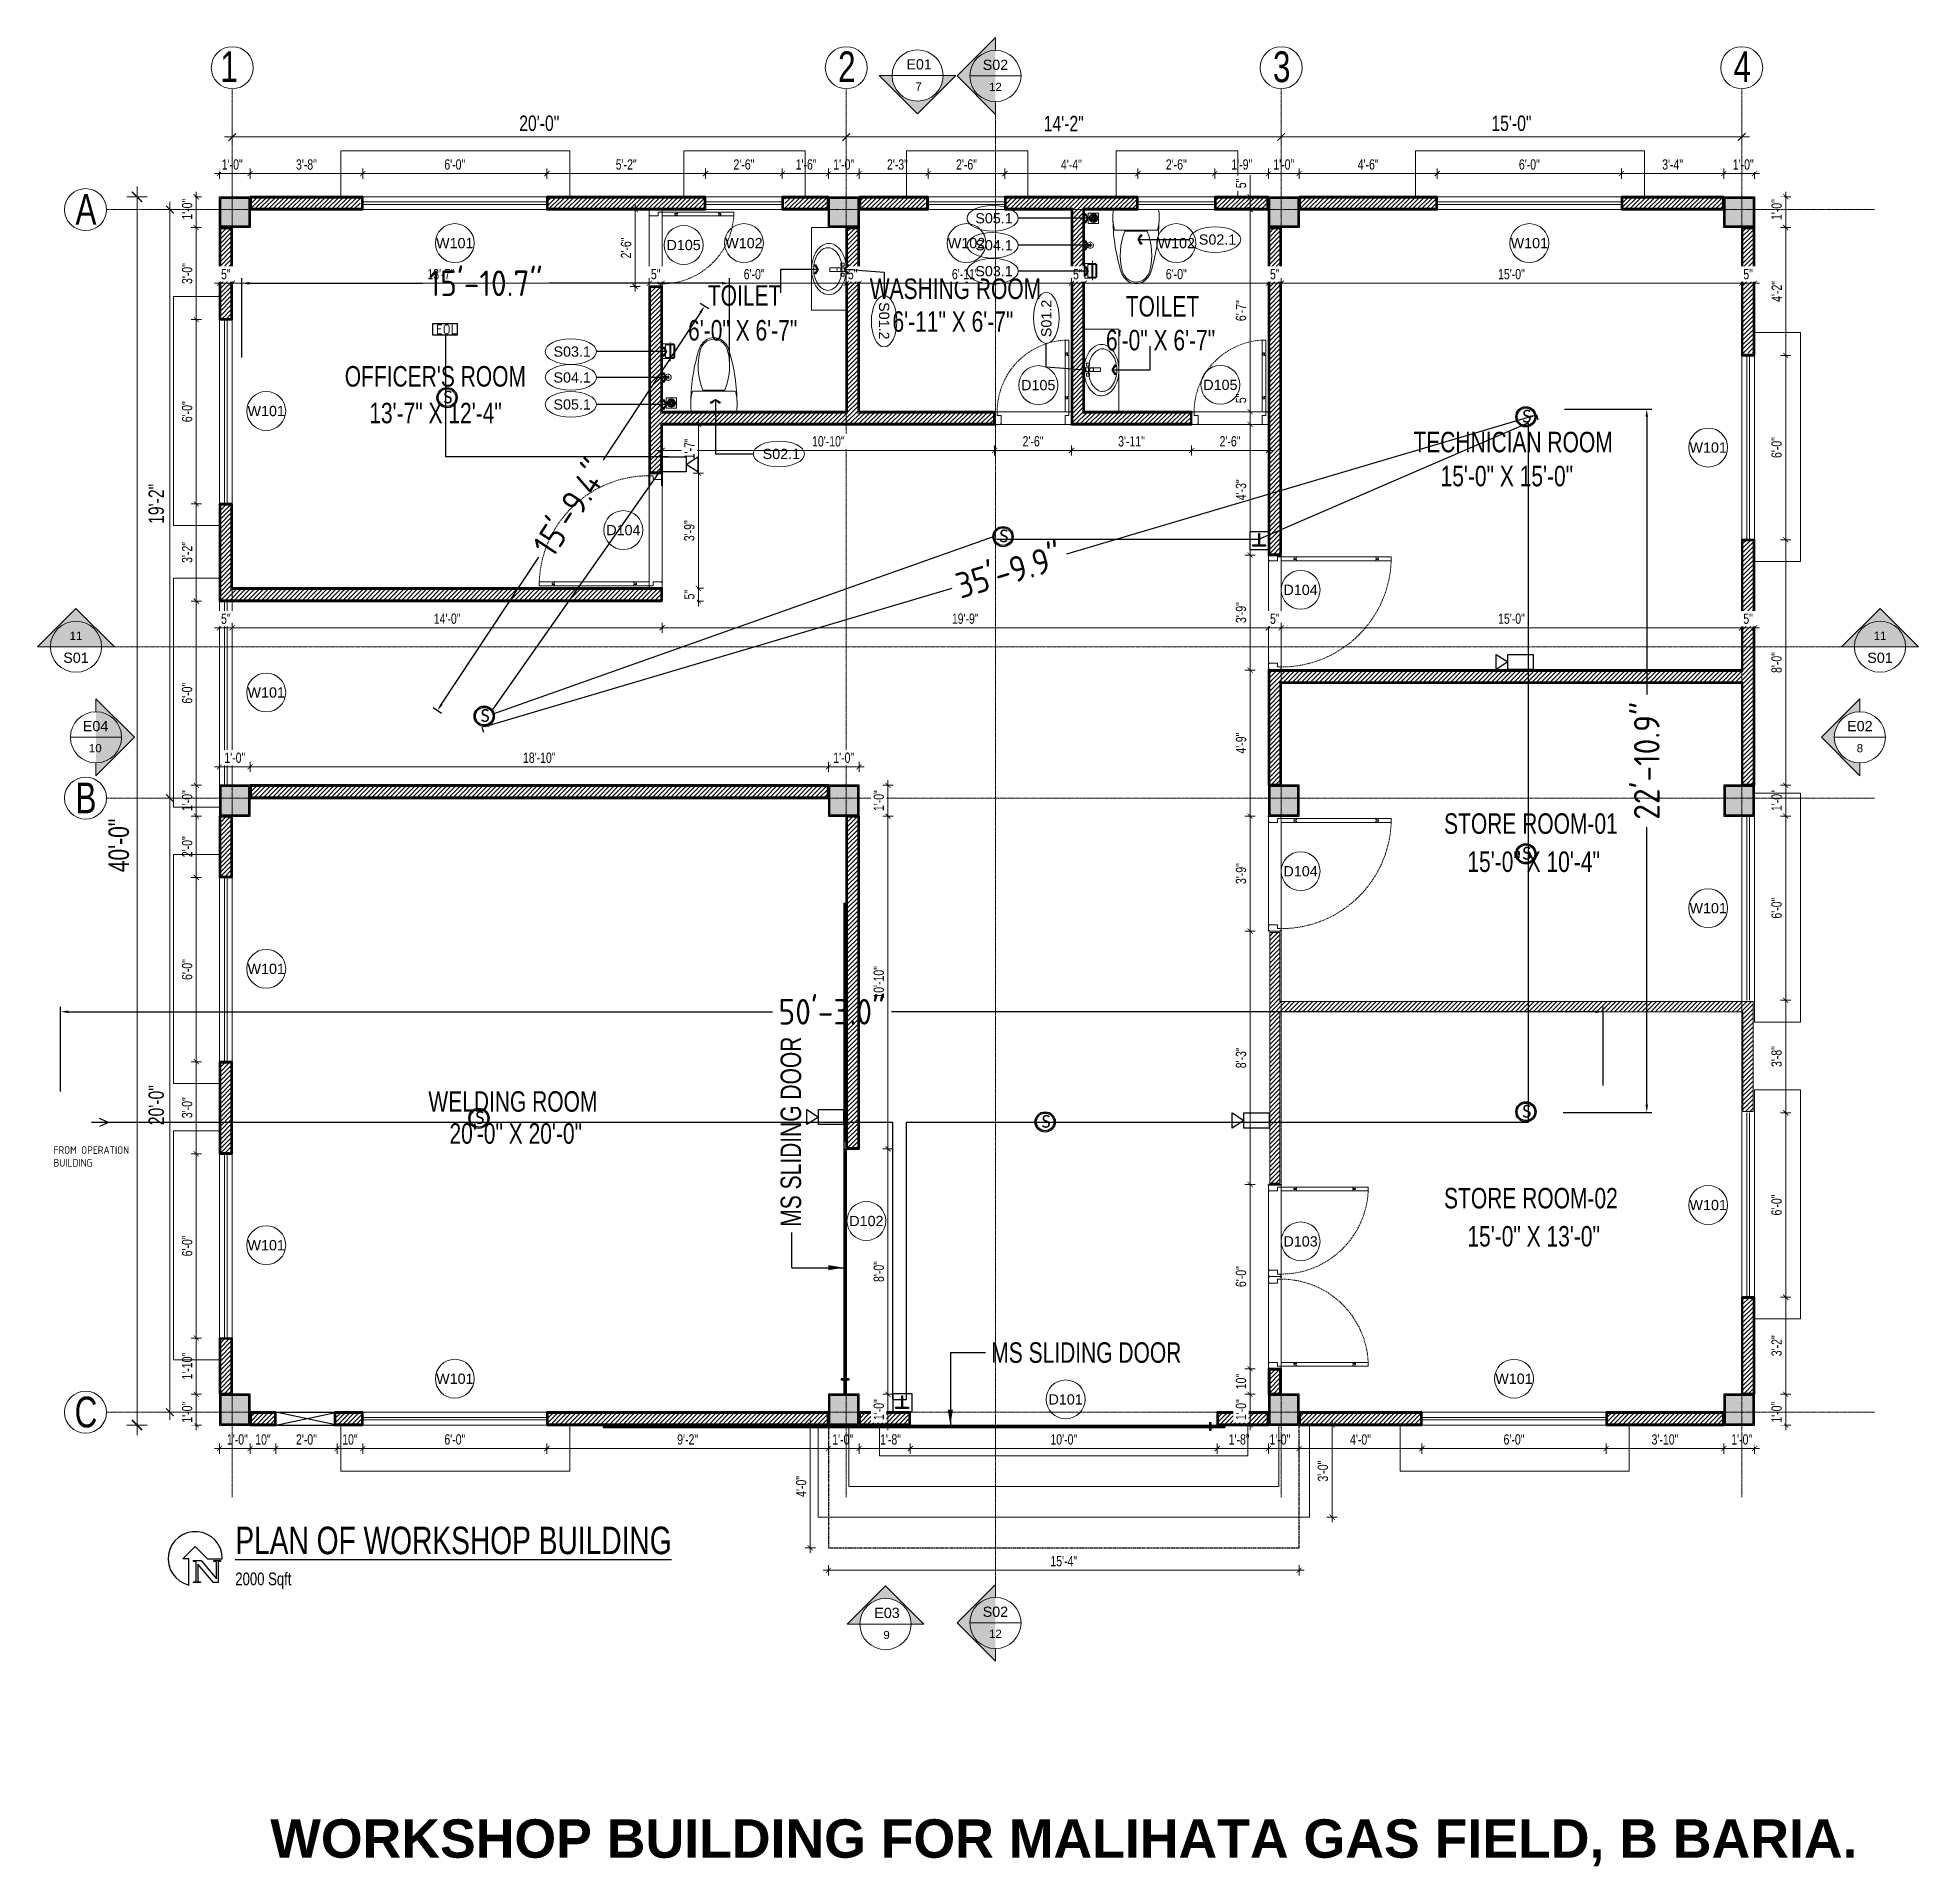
# Model space of a CAD drawing. Header units: inches. Extents: x 735 to 7643, y 526 to 1733.
# Drawn here: x 4621 to 5356, y 802 to 1516 of the extents above; entities that cross this region are included whole.
import ezdxf
from ezdxf.enums import TextEntityAlignment as Align

# ---------------------------------------------------------------- set-up
doc = ezdxf.new("R2010")
doc.units = ezdxf.units.IN
doc.header["$MEASUREMENT"] = 0
for name, pattern in [('ACAD_ISO12W100', [21, 12, -3, 0, -3, 0, -3]), ('CENTER', [2, 1.25, -0.25, 0.25, -0.25]), ('DASH', [0.35, 0.25, -0.1]), ('DASHED', [0.75, 0.5, -0.25]), ('PHANTOMX2', [5, 2.5, -0.5, 0.5, -0.5, 0.5, -0.5])]:
    doc.linetypes.add(name, pattern=pattern)
for name, color, linetype in [('COLLUM', 1, 'Continuous'), ('FREE-TEXT', 7, 'Continuous'), ('HATCH', 8, 'Continuous'), ('horn & strobe', 1, 'Continuous'), ('manual pull station', 1, 'Continuous'), ('smoke detector', 1, 'Continuous'), ('TEG BORDER', 7, 'Continuous'), ('Text', 7, 'Continuous'), ('zone wiring', 5, 'Continuous')]:
    doc.layers.add(name, color=color, linetype=linetype)
for name, color, linetype, lineweight in [('Dimension', 22, 'Continuous', 13), ('DOOR', 115, 'Continuous', 15), ('Door & Window Dim', 5, 'Continuous', 15), ('Elevation Marker', 252, 'Continuous', 15), ('Glass', 5, 'Continuous', 9), ('grid', 9, 'Continuous', 13), ('Grid marker', 161, 'Continuous', 15), ('Grid Text', 5, 'Continuous', 15), ('HACTH', 8, 'Continuous', 9), ('I-DOOR-IDEN-N', 7, 'Continuous', 15), ('I-FURN-CODE', 171, 'Continuous', 15), ('I-WC----EXST', 7, 'Continuous', 15), ('I-WC----N', 7, 'Continuous', 15), ('Stair', 86, 'Continuous', 18), ('Sunshed', 5, 'Continuous', 15), ('wall 05', 3, 'Continuous', 40), ('WINDOW', 140, 'Continuous', 9)]:
    doc.layers.add(name, color=color, linetype=linetype, lineweight=lineweight)
doc.styles.add('1', font='isocp.shx')
doc.styles.add('Arial', font='arial.ttf')
doc.styles.get("Standard").update_dxf_attribs({"font": 'isocp3.shx'})
doc.styles.add('Swiss721', font='swisscl.ttf')
doc.styles.add('TEG BORDER', font='isocp.shx')
doc.dimstyles.new('DIM08', dxfattribs={"dimtxt": 8, "dimasz": 4, "dimexe": 4, "dimexo": 0, "dimgap": 3, "dimtad": 1, "dimdec": 1, "dimzin": 3, "dimdsep": 46, "dimlunit": 4, "dimtxsty": 'Swiss721', "dimblk": 'ARCHTICK', "dimcen": 0, "dimdle": 4, "dimclrd": 256, "dimclre": 256, "dimclrt": 256, "dimadec": 0, "dimazin": 0, "dimtfac": 1, "dimtdec": 1, "dimtofl": 0, "dimtmove": 0, "dimatfit": 3, "dimldrblk": 'ARCHTICK', "dimfxl": 4, "dimfxlon": 1, "dimtfill": 1, "dimtolj": 1, "dimtzin": 0, "dimlwd": 9, "dimlwe": 9, "dimarcsym": 0})
doc.dimstyles.new('F50', dxfattribs={"dimscale": 50, "dimtxt": 1.6, "dimasz": 1, "dimexe": 1.5, "dimexo": 1, "dimgap": 0.5, "dimtad": 1, "dimdec": 0, "dimzin": 12, "dimdsep": 46, "dimtxsty": 'Arial', "dimblk1": 'ARCHTICK', "dimblk2": 'ARCHTICK', "dimsah": 1, "dimcen": 0, "dimdle": 1.5, "dimclrd": 9, "dimclre": 9, "dimclrt": 2, "dimadec": 0, "dimazin": 3, "dimtfac": 1, "dimtdec": 0, "dimtix": 1, "dimtmove": 2, "dimatfit": 3, "dimldrblk": 'ArrowNote', "dimfxl": 1, "dimtolj": 1, "dimtzin": 0, "dimarcsym": 0})
doc.dimstyles.get("Standard").update_dxf_attribs({"dimtxt": 2, "dimasz": 3, "dimexe": 2, "dimexo": 2, "dimgap": 1, "dimtad": 0, "dimtih": 1, "dimtoh": 1, "dimdec": 1, "dimzin": 0, "dimdsep": 46, "dimtxsty": 'Standard', "dimcen": 0, "dimclrd": 256, "dimclre": 256, "dimclrt": 256, "dimadec": 1, "dimazin": 0, "dimtfac": 1, "dimtdec": 1, "dimtofl": 0, "dimtmove": 0, "dimatfit": 3, "dimfxl": 1, "dimtolj": 1, "dimtzin": 0, "dimlwd": -1, "dimlwe": -1, "dimarcsym": 0})
pattern_1 = [(50, (-407953.158, -239425.4894), (5.37945137, -0.470641012), [0.5625, -6.1875]), (355, (-407953.158, -239425.4894), (-1.040635, 5.641441), [0.45, -4.95]), (100.4514, (-407952.71, -239425.5287), (4.338820363, 5.170796565), [0.478051425, -5.25856584]), (46.1842, (-407953.158, -239423.9894), (8.004307865, -1.24139261), [0.84375, -9.28125]), (96.6356, (-407952.491, -239424.093), (7.00997029, 7.30588403), [0.71707716, -7.8878475]), (351.1842, (-407953.158, -239423.9894), (7.00996459, 7.3058895), [0.675, -7.425]), (21, (-407952.408, -239424.3644), (4.47680289, -3.01964168), [0.5625, -6.1875]), (326, (-407952.408, -239424.3644), (1.82486499, 5.43862534), [0.45, -4.95]), (71.4514, (-407952.035, -239424.616), (6.301669714, 2.418978725), [0.478051425, -5.25856584]), (37.5, (-407953.158, -239425.4894), (0.091198915, 2.496703904), [0, -4.89, 0, -5.025, 0, -4.96875]), (7.5, (-407953.158, -239425.4894), (1.973021531, 2.958087839), [0, -2.865, 0, -4.7775, 0, -1.89375]), (327.5, (-407954.8305, -239425.4894), (4.003668271, -0.169161538), [0, -1.875, 0, -5.85, 0, -7.7625]), (317.5, (-407955.5805, -239425.4894), (4.37389627, 0.750787367), [0, -2.4375, 0, -3.885, 0, -5.5125])]
pattern_2 = [(45, (-141572.9322, -170346.7536), (-0.8838834765, 0.8838834765), [])]

msp = doc.modelspace()

# ---------------------------------------------------------------- texts
at = {"layer": 'Elevation Marker', "style": 'Arial'}
for tag, text, height, p in [('S02', 'De-A', 4, (4995.66, 1507.66)), ('12', 'IN-201', 3.2, (4995.66, 1498.63)), ('11', 'IN-201', 3.2, (4636.28, 1284.13)), ('11', 'IN-201', 3.2, (5341.42, 1284.13)), ('S01', 'De-A', 4, (4636.28, 1275.94)), ('S01', 'De-A', 4, (5341.42, 1275.94)), ('E02', 'De-A', 4, (5333.56, 1249.22)), ('8', 'IN-201', 3.2, (5333.56, 1240.2)), ('S02', 'De-A', 4, (4995.66, 903.12)), ('12', 'IN-201', 3.2, (4995.66, 894.09))]:
    msp.add_attdef(tag, text=text, height=height, dxfattribs=at).set_placement(p, align=Align.TOP_CENTER)
at = {"layer": 'FREE-TEXT', "insert": (4712.22, 819.98), "char_height": 15, "attachment_point": 1}
msp.add_mtext_dynamic_manual_height_columns('{\\fArial|b1|i0|c0|p34;WORKSHOP BUILDING FOR MALIHATA GAS FIELD, B BARIA.}', width=642.1344, gutter_width=1, heights=[0], dxfattribs=at)
at = {"layer": 'Grid Text', "char_height": 12, "attachment_point": 2, "style": 'Swiss721'}
for s, insert in [('1', (4696.12, 1510.91)), ('2', (4937.57, 1510.91)), ('3', (5107.57, 1510.91)), ('4', (5287.57, 1510.91)), ('A', (4640.18, 1455.16)), ('B', (4640.18, 1225.16)), ('C', (4640.18, 985.16))]:
    msp.add_mtext(s, dxfattribs=dict(at, insert=insert))
at = {"layer": 'Text', "style": 'Swiss721'}
for s, p in [("OFFICER'S ROOM", (4776.75, 1383.92)), ('TECHNICIAN ROOM', (5197.99, 1358.24)), ('STORE ROOM-01', (5204.97, 1209.13)), ('WELDING ROOM', (4807.05, 1100.53)), ('STORE ROOM-02', (5204.97, 1062.75)), ('MS SLIDING DOOR', (5031.19, 1002.41))]:
    msp.add_text(s, height=8, dxfattribs=at).set_placement(p, align=Align.MIDDLE)
msp.add_text('MS SLIDING DOOR', height=8, rotation=90, dxfattribs=at).set_placement((4915.69, 1088.73), align=Align.MIDDLE)
for s, insert, char_height, width, attachment_point in [('TOILET', (4883.27, 1419.52), 8, 92.6076, 1), ('WASHING ROOM', (4946.56, 1422.15), 8, 92.6076, 1), ('TOILET', (5046.61, 1415.28), 8, 92.6076, 1), ('\\A1;6\'-0" X 6\'-7" ', (4875.52, 1397.8), 8, 69.8162, 7), ('\\A1;6\'-11" X 6\'-7" ', (4955.42, 1401.21), 8, 69.8162, 7), ('\\A1;6\'-0" X 6\'-7" ', (5038.86, 1393.95), 8, 69.8162, 7), ('\\A1;13\'-7" X 12\'-4"', (4776.82, 1369.52), 8, 110.1127, 5), ('\\A1;15\'-0" X 15\'-0"', (5195.56, 1344.89), 8, 110.1127, 5), ('\\A1;15\'-0" X 10\'-4"', (5206.04, 1194.17), 8, 82.2957, 5), ('\\A1;20\'-0" X 20\'-0"', (4808.17, 1087.96), 8, 110.1127, 5), ('\\A1;15\'-0" X 13\'-0"', (5206.04, 1047.79), 8, 82.2957, 5), ('{\\LPLAN OF WORKSHOP BUILDING\\H0.4658x;\\l  \\P2000 Sqft}', (4698.56, 934.35), 10.7333, 176.7295, 1)]:
    msp.add_mtext(s, dxfattribs=dict(at, insert=insert, char_height=char_height, width=width, attachment_point=attachment_point))

# ---------------------------------------------------------------- blocks, each defined once
blk = doc.blocks.new('_ArchTick')
at = {"color": 0, "linetype": 'ByBlock', "const_width": 0.15}
blk.add_lwpolyline([(-0.5, -0.5), (0.5, 0.5)], dxfattribs=at)
blk = doc.blocks.new('*D400')
at = {"layer": 'Defpoints', "color": 0, "transparency": 16777216}
for p in [(4942.36, 1082.08), (4942.36, 986.08), (4953.63, 986.08)]:
    blk.add_point(p, dxfattribs=at)
at = {"layer": 'Door & Window Dim', "lineweight": 9, "transparency": 16777216}
for p, q in [((4951.63, 1082.08), (4955.63, 1082.08)), ((4953.63, 1084.08), (4953.63, 984.08)), ((4951.63, 986.08), (4955.63, 986.08))]:
    blk.add_line(p, q, dxfattribs=at)
at = {"layer": 'Door & Window Dim', "lineweight": 9, "transparency": 16777216, "xscale": 2, "yscale": 2, "zscale": 2}
for p, rotation in [((4953.63, 1082.08), 90), ((4953.63, 986.08), 270)]:
    blk.add_blockref('_ArchTick', p, dxfattribs=dict(at, rotation=rotation))
at = {"layer": 'Door & Window Dim', "transparency": 16777216, "insert": (4950.08, 1034.08), "char_height": 4, "attachment_point": 5, "rotation": 90, "style": 'Swiss721', "bg_fill": 3, "box_fill_scale": 1.25, "bg_fill_color": 256, "bg_fill_true_color": 13158600, "bg_fill_transparency": 0}
blk.add_mtext('\\A1;8\'-0"', dxfattribs=at)
blk = doc.blocks.new('*D401')
at = {"layer": 'Defpoints', "color": 0, "transparency": 16777216}
for p in [(5102.36, 1068.08), (5095.21, 996.08), (5102.36, 996.08)]:
    blk.add_point(p, dxfattribs=at)
at = {"layer": 'Door & Window Dim', "lineweight": 9, "transparency": 16777216}
for p, q in [((5097.21, 1068.08), (5093.21, 1068.08)), ((5095.21, 1070.08), (5095.21, 994.08)), ((5097.21, 996.08), (5093.21, 996.08))]:
    blk.add_line(p, q, dxfattribs=at)
at = {"layer": 'Door & Window Dim', "lineweight": 9, "transparency": 16777216, "xscale": 2, "yscale": 2, "zscale": 2}
for p, rotation in [((5095.21, 1068.08), 90), ((5095.21, 996.08), 270)]:
    blk.add_blockref('_ArchTick', p, dxfattribs=dict(at, rotation=rotation))
at = {"layer": 'Door & Window Dim', "transparency": 16777216, "insert": (5091.66, 1032.08), "char_height": 4, "attachment_point": 5, "rotation": 90, "style": 'Swiss721', "bg_fill": 3, "box_fill_scale": 1.25, "bg_fill_color": 256, "bg_fill_true_color": 13158600, "bg_fill_transparency": 0}
blk.add_mtext('\\A1;6\'-0"', dxfattribs=at)
blk = doc.blocks.new('*D402')
at = {"layer": 'Defpoints', "color": 0, "transparency": 16777216}
for p in [(5102.36, 1314.08), (5095.21, 1269.08), (5102.36, 1269.08)]:
    blk.add_point(p, dxfattribs=at)
at = {"layer": 'Door & Window Dim', "lineweight": 9, "transparency": 16777216}
for p, q in [((5095.21, 1316.08), (5095.21, 1267.08)), ((5097.21, 1314.08), (5093.21, 1314.08)), ((5097.21, 1269.08), (5093.21, 1269.08))]:
    blk.add_line(p, q, dxfattribs=at)
at = {"layer": 'Door & Window Dim', "lineweight": 9, "transparency": 16777216, "xscale": 2, "yscale": 2, "zscale": 2}
for p, rotation in [((5095.21, 1314.08), 90), ((5095.21, 1269.08), 270)]:
    blk.add_blockref('_ArchTick', p, dxfattribs=dict(at, rotation=rotation))
at = {"layer": 'Door & Window Dim', "transparency": 16777216, "insert": (5091.66, 1291.58), "char_height": 4, "attachment_point": 5, "rotation": 90, "style": 'Swiss721', "bg_fill": 3, "box_fill_scale": 1.25, "bg_fill_color": 256, "bg_fill_true_color": 13158600, "bg_fill_transparency": 0}
blk.add_mtext('\\A1;3\'-9"', dxfattribs=at)
blk = doc.blocks.new('*D403')
at = {"layer": 'Defpoints', "color": 0, "transparency": 16777216}
for p in [(4995.36, 1365.08), (5025.36, 1365.08), (5025.36, 1354.95)]:
    blk.add_point(p, dxfattribs=at)
at = {"layer": 'Door & Window Dim', "lineweight": 9, "transparency": 16777216}
for p, q in [((4993.36, 1354.95), (5027.36, 1354.95)), ((4995.36, 1356.95), (4995.36, 1352.95)), ((5025.36, 1356.95), (5025.36, 1352.95))]:
    blk.add_line(p, q, dxfattribs=at)
at = {"layer": 'Door & Window Dim', "lineweight": 9, "transparency": 16777216, "xscale": 2, "yscale": 2, "zscale": 2, "rotation": 180}
blk.add_blockref('_ArchTick', (4995.36, 1354.95), dxfattribs=at)
at = {"layer": 'Door & Window Dim', "lineweight": 9, "transparency": 16777216, "xscale": 2, "yscale": 2, "zscale": 2}
blk.add_blockref('_ArchTick', (5025.36, 1354.95), dxfattribs=at)
at = {"layer": 'Door & Window Dim', "transparency": 16777216, "insert": (5010.36, 1358.5), "char_height": 4, "attachment_point": 5, "style": 'Swiss721', "bg_fill": 3, "box_fill_scale": 1.25, "bg_fill_color": 256, "bg_fill_true_color": 13158600, "bg_fill_transparency": 0}
blk.add_mtext('\\A1;2\'-6"', dxfattribs=at)
blk = doc.blocks.new('*D404')
at = {"layer": 'Defpoints', "color": 0, "transparency": 16777216}
for p in [(5072.36, 1365.08), (5102.36, 1365.33), (5102.36, 1354.95)]:
    blk.add_point(p, dxfattribs=at)
at = {"layer": 'Door & Window Dim', "lineweight": 9, "transparency": 16777216}
for p, q in [((5070.36, 1354.95), (5104.36, 1354.95)), ((5072.36, 1356.95), (5072.36, 1352.95)), ((5102.36, 1356.95), (5102.36, 1352.95))]:
    blk.add_line(p, q, dxfattribs=at)
at = {"layer": 'Door & Window Dim', "lineweight": 9, "transparency": 16777216, "xscale": 2, "yscale": 2, "zscale": 2, "rotation": 180}
blk.add_blockref('_ArchTick', (5072.36, 1354.95), dxfattribs=at)
at = {"layer": 'Door & Window Dim', "lineweight": 9, "transparency": 16777216, "xscale": 2, "yscale": 2, "zscale": 2}
blk.add_blockref('_ArchTick', (5102.36, 1354.95), dxfattribs=at)
at = {"layer": 'Door & Window Dim', "transparency": 16777216, "insert": (5087.36, 1358.5), "char_height": 4, "attachment_point": 5, "style": 'Swiss721', "bg_fill": 3, "box_fill_scale": 1.25, "bg_fill_color": 256, "bg_fill_true_color": 13158600, "bg_fill_transparency": 0}
blk.add_mtext('\\A1;2\'-6"', dxfattribs=at)
blk = doc.blocks.new('*D405')
at = {"layer": 'Defpoints', "color": 0, "transparency": 16777216}
for p in [(4860.61, 1449.08), (4854.84, 1419.08), (4860.36, 1419.08)]:
    blk.add_point(p, dxfattribs=at)
at = {"layer": 'Door & Window Dim', "lineweight": 9, "transparency": 16777216}
for p, q in [((4856.84, 1449.08), (4852.84, 1449.08)), ((4854.84, 1451.08), (4854.84, 1417.08)), ((4856.84, 1419.08), (4852.84, 1419.08))]:
    blk.add_line(p, q, dxfattribs=at)
at = {"layer": 'Door & Window Dim', "lineweight": 9, "transparency": 16777216, "xscale": 2, "yscale": 2, "zscale": 2}
for p, rotation in [((4854.84, 1449.08), 90), ((4854.84, 1419.08), 270)]:
    blk.add_blockref('_ArchTick', p, dxfattribs=dict(at, rotation=rotation))
at = {"layer": 'Door & Window Dim', "transparency": 16777216, "insert": (4851.29, 1434.08), "char_height": 4, "attachment_point": 5, "rotation": 90, "style": 'Swiss721', "bg_fill": 3, "box_fill_scale": 1.25, "bg_fill_color": 256, "bg_fill_true_color": 13158600, "bg_fill_transparency": 0}
blk.add_mtext('\\A1;2\'-6"', dxfattribs=at)
blk = doc.blocks.new('*D406')
at = {"layer": 'Defpoints', "color": 0, "transparency": 16777216}
for p in [(4692.36, 1454.08), (4704.36, 1454.08)]:
    blk.add_point(p, dxfattribs=at)
at = {"layer": 'Dimension', "lineweight": 9, "transparency": 16777216}
for p, q in [((4690.36, 1463.14), (4706.36, 1463.14)), ((4692.36, 1461.14), (4692.36, 1465.14)), ((4704.36, 1461.14), (4704.36, 1465.14))]:
    blk.add_line(p, q, dxfattribs=at)
at = {"layer": 'Dimension', "lineweight": 9, "transparency": 16777216, "xscale": 2, "yscale": 2, "zscale": 2, "rotation": 180}
blk.add_blockref('_ArchTick', (4692.36, 1463.14), dxfattribs=at)
at = {"layer": 'Dimension', "lineweight": 9, "transparency": 16777216, "xscale": 2, "yscale": 2, "zscale": 2}
blk.add_blockref('_ArchTick', (4704.36, 1463.14), dxfattribs=at)
at = {"layer": 'Dimension', "transparency": 16777216, "insert": (4697.36, 1466.69), "char_height": 4, "attachment_point": 5, "style": 'Swiss721', "bg_fill": 3, "box_fill_scale": 1.25, "bg_fill_color": 256, "bg_fill_true_color": 13158600, "bg_fill_transparency": 0}
blk.add_mtext('\\A1;1\'-0"', dxfattribs=at)
at = {"layer": 'Defpoints', "color": 0, "transparency": 16777216}
blk.add_point((4704.36, 1463.14), dxfattribs=at)
blk = doc.blocks.new('*D407')
at = {"layer": 'Defpoints', "color": 0, "transparency": 16777216}
for p in [(4748.34, 1463.14), (4704.36, 1454.08), (4748.34, 1454.08)]:
    blk.add_point(p, dxfattribs=at)
at = {"layer": 'Dimension', "lineweight": 9, "transparency": 16777216}
for p, q in [((4702.36, 1463.14), (4750.34, 1463.14)), ((4704.36, 1461.14), (4704.36, 1465.14)), ((4748.34, 1461.14), (4748.34, 1465.14))]:
    blk.add_line(p, q, dxfattribs=at)
at = {"layer": 'Dimension', "lineweight": 9, "transparency": 16777216, "xscale": 2, "yscale": 2, "zscale": 2, "rotation": 180}
blk.add_blockref('_ArchTick', (4704.36, 1463.14), dxfattribs=at)
at = {"layer": 'Dimension', "lineweight": 9, "transparency": 16777216, "xscale": 2, "yscale": 2, "zscale": 2}
blk.add_blockref('_ArchTick', (4748.34, 1463.14), dxfattribs=at)
at = {"layer": 'Dimension', "transparency": 16777216, "insert": (4726.35, 1466.69), "char_height": 4, "attachment_point": 5, "style": 'Swiss721', "bg_fill": 3, "box_fill_scale": 1.25, "bg_fill_color": 256, "bg_fill_true_color": 13158600, "bg_fill_transparency": 0}
blk.add_mtext('\\A1;3\'-8"', dxfattribs=at)
blk = doc.blocks.new('*D408')
at = {"layer": 'Defpoints', "color": 0, "transparency": 16777216}
for p in [(4820.34, 1463.14), (4748.34, 1454.08), (4820.34, 1454.08)]:
    blk.add_point(p, dxfattribs=at)
at = {"layer": 'Door & Window Dim', "lineweight": 9, "transparency": 16777216}
for p, q in [((4746.34, 1463.14), (4822.34, 1463.14)), ((4748.34, 1461.14), (4748.34, 1465.14)), ((4820.34, 1461.14), (4820.34, 1465.14))]:
    blk.add_line(p, q, dxfattribs=at)
at = {"layer": 'Door & Window Dim', "lineweight": 9, "transparency": 16777216, "xscale": 2, "yscale": 2, "zscale": 2, "rotation": 180}
blk.add_blockref('_ArchTick', (4748.34, 1463.14), dxfattribs=at)
at = {"layer": 'Door & Window Dim', "lineweight": 9, "transparency": 16777216, "xscale": 2, "yscale": 2, "zscale": 2}
blk.add_blockref('_ArchTick', (4820.34, 1463.14), dxfattribs=at)
at = {"layer": 'Door & Window Dim', "transparency": 16777216, "insert": (4784.34, 1466.69), "char_height": 4, "attachment_point": 5, "style": 'Swiss721', "bg_fill": 3, "box_fill_scale": 1.25, "bg_fill_color": 256, "bg_fill_true_color": 13158600, "bg_fill_transparency": 0}
blk.add_mtext('\\A1;6\'-0"', dxfattribs=at)
blk = doc.blocks.new('*D409')
at = {"layer": 'Defpoints', "color": 0, "transparency": 16777216}
for p in [(4882.36, 1463.14), (4820.34, 1454.08), (4882.36, 1454.08)]:
    blk.add_point(p, dxfattribs=at)
at = {"layer": 'Dimension', "lineweight": 9, "transparency": 16777216}
for p, q in [((4818.34, 1463.14), (4884.36, 1463.14)), ((4820.34, 1461.14), (4820.34, 1465.14)), ((4882.36, 1461.14), (4882.36, 1465.14))]:
    blk.add_line(p, q, dxfattribs=at)
at = {"layer": 'Dimension', "lineweight": 9, "transparency": 16777216, "xscale": 2, "yscale": 2, "zscale": 2, "rotation": 180}
blk.add_blockref('_ArchTick', (4820.34, 1463.14), dxfattribs=at)
at = {"layer": 'Dimension', "lineweight": 9, "transparency": 16777216, "xscale": 2, "yscale": 2, "zscale": 2}
blk.add_blockref('_ArchTick', (4882.36, 1463.14), dxfattribs=at)
at = {"layer": 'Dimension', "transparency": 16777216, "insert": (4851.35, 1466.69), "char_height": 4, "attachment_point": 5, "style": 'Swiss721', "bg_fill": 3, "box_fill_scale": 1.25, "bg_fill_color": 256, "bg_fill_true_color": 13158600, "bg_fill_transparency": 0}
blk.add_mtext('\\A1;5\'-2"', dxfattribs=at)
blk = doc.blocks.new('*D410')
at = {"layer": 'Defpoints', "color": 0, "transparency": 16777216}
for p in [(4912.36, 1463.14), (4882.36, 1454.08), (4912.36, 1454.08)]:
    blk.add_point(p, dxfattribs=at)
at = {"layer": 'Door & Window Dim', "lineweight": 9, "transparency": 16777216}
for p, q in [((4880.36, 1463.14), (4914.36, 1463.14)), ((4882.36, 1461.14), (4882.36, 1465.14)), ((4912.36, 1461.14), (4912.36, 1465.14))]:
    blk.add_line(p, q, dxfattribs=at)
at = {"layer": 'Door & Window Dim', "lineweight": 9, "transparency": 16777216, "xscale": 2, "yscale": 2, "zscale": 2, "rotation": 180}
blk.add_blockref('_ArchTick', (4882.36, 1463.14), dxfattribs=at)
at = {"layer": 'Door & Window Dim', "lineweight": 9, "transparency": 16777216, "xscale": 2, "yscale": 2, "zscale": 2}
blk.add_blockref('_ArchTick', (4912.36, 1463.14), dxfattribs=at)
at = {"layer": 'Door & Window Dim', "transparency": 16777216, "insert": (4897.36, 1466.69), "char_height": 4, "attachment_point": 5, "style": 'Swiss721', "bg_fill": 3, "box_fill_scale": 1.25, "bg_fill_color": 256, "bg_fill_true_color": 13158600, "bg_fill_transparency": 0}
blk.add_mtext('\\A1;2\'-6"', dxfattribs=at)
blk = doc.blocks.new('*D411')
at = {"layer": 'Defpoints', "color": 0, "transparency": 16777216}
for p in [(4912.36, 1454.08), (4930.36, 1454.08)]:
    blk.add_point(p, dxfattribs=at)
at = {"layer": 'Dimension', "lineweight": 9, "transparency": 16777216}
for p, q in [((4910.36, 1463.14), (4932.36, 1463.14)), ((4912.36, 1461.14), (4912.36, 1465.14)), ((4930.36, 1461.14), (4930.36, 1465.14))]:
    blk.add_line(p, q, dxfattribs=at)
at = {"layer": 'Dimension', "lineweight": 9, "transparency": 16777216, "xscale": 2, "yscale": 2, "zscale": 2, "rotation": 180}
blk.add_blockref('_ArchTick', (4912.36, 1463.14), dxfattribs=at)
at = {"layer": 'Dimension', "lineweight": 9, "transparency": 16777216, "xscale": 2, "yscale": 2, "zscale": 2}
blk.add_blockref('_ArchTick', (4930.36, 1463.14), dxfattribs=at)
at = {"layer": 'Dimension', "transparency": 16777216, "insert": (4921.66, 1466.69), "char_height": 4, "attachment_point": 5, "style": 'Swiss721', "bg_fill": 3, "box_fill_scale": 1.25, "bg_fill_color": 256, "bg_fill_true_color": 13158600, "bg_fill_transparency": 0}
blk.add_mtext('\\A1;1\'-6"', dxfattribs=at)
at = {"layer": 'Defpoints', "color": 0, "transparency": 16777216}
blk.add_point((4930.36, 1463.14), dxfattribs=at)
blk = doc.blocks.new('*D412')
at = {"layer": 'Defpoints', "color": 0, "transparency": 16777216}
for p in [(4930.36, 1454.08), (4942.36, 1454.08)]:
    blk.add_point(p, dxfattribs=at)
at = {"layer": 'Dimension', "lineweight": 9, "transparency": 16777216}
for p, q in [((4928.36, 1463.14), (4944.36, 1463.14)), ((4930.36, 1461.14), (4930.36, 1465.14)), ((4942.36, 1461.14), (4942.36, 1465.14))]:
    blk.add_line(p, q, dxfattribs=at)
at = {"layer": 'Dimension', "lineweight": 9, "transparency": 16777216, "xscale": 2, "yscale": 2, "zscale": 2, "rotation": 180}
blk.add_blockref('_ArchTick', (4930.36, 1463.14), dxfattribs=at)
at = {"layer": 'Dimension', "lineweight": 9, "transparency": 16777216, "xscale": 2, "yscale": 2, "zscale": 2}
blk.add_blockref('_ArchTick', (4942.36, 1463.14), dxfattribs=at)
at = {"layer": 'Dimension', "transparency": 16777216, "insert": (4936.36, 1466.69), "char_height": 4, "attachment_point": 5, "style": 'Swiss721', "bg_fill": 3, "box_fill_scale": 1.25, "bg_fill_color": 256, "bg_fill_true_color": 13158600, "bg_fill_transparency": 0}
blk.add_mtext('\\A1;1\'-0"', dxfattribs=at)
at = {"layer": 'Defpoints', "color": 0, "transparency": 16777216}
blk.add_point((4942.36, 1463.14), dxfattribs=at)
blk = doc.blocks.new('*D491')
at = {"layer": 'Defpoints', "color": 0, "transparency": 16777216}
for p in [(4969.36, 1463.14), (4942.36, 1454.08), (4969.36, 1454.08)]:
    blk.add_point(p, dxfattribs=at)
at = {"layer": 'Dimension', "lineweight": 9, "transparency": 16777216}
for p, q in [((4940.36, 1463.14), (4971.36, 1463.14)), ((4942.36, 1461.14), (4942.36, 1465.14)), ((4969.36, 1461.14), (4969.36, 1465.14))]:
    blk.add_line(p, q, dxfattribs=at)
at = {"layer": 'Dimension', "lineweight": 9, "transparency": 16777216, "xscale": 2, "yscale": 2, "zscale": 2, "rotation": 180}
blk.add_blockref('_ArchTick', (4942.36, 1463.14), dxfattribs=at)
at = {"layer": 'Dimension', "lineweight": 9, "transparency": 16777216, "xscale": 2, "yscale": 2, "zscale": 2}
blk.add_blockref('_ArchTick', (4969.36, 1463.14), dxfattribs=at)
at = {"layer": 'Dimension', "transparency": 16777216, "insert": (4957.36, 1466.69), "char_height": 4, "attachment_point": 5, "style": 'Swiss721', "bg_fill": 3, "box_fill_scale": 1.25, "bg_fill_color": 256, "bg_fill_true_color": 13158600, "bg_fill_transparency": 0}
blk.add_mtext('\\A1;2\'-3"', dxfattribs=at)
blk = doc.blocks.new('*D492')
at = {"layer": 'Defpoints', "color": 0, "transparency": 16777216}
for p in [(4999.36, 1463.14), (4969.36, 1454.08), (4999.36, 1454.08)]:
    blk.add_point(p, dxfattribs=at)
at = {"layer": 'Door & Window Dim', "lineweight": 9, "transparency": 16777216}
for p, q in [((4967.36, 1463.14), (5001.36, 1463.14)), ((4969.36, 1461.14), (4969.36, 1465.14)), ((4999.36, 1461.14), (4999.36, 1465.14))]:
    blk.add_line(p, q, dxfattribs=at)
at = {"layer": 'Door & Window Dim', "lineweight": 9, "transparency": 16777216, "xscale": 2, "yscale": 2, "zscale": 2, "rotation": 180}
blk.add_blockref('_ArchTick', (4969.36, 1463.14), dxfattribs=at)
at = {"layer": 'Door & Window Dim', "lineweight": 9, "transparency": 16777216, "xscale": 2, "yscale": 2, "zscale": 2}
blk.add_blockref('_ArchTick', (4999.36, 1463.14), dxfattribs=at)
at = {"layer": 'Door & Window Dim', "transparency": 16777216, "insert": (4984.36, 1466.69), "char_height": 4, "attachment_point": 5, "style": 'Swiss721', "bg_fill": 3, "box_fill_scale": 1.25, "bg_fill_color": 256, "bg_fill_true_color": 13158600, "bg_fill_transparency": 0}
blk.add_mtext('\\A1;2\'-6"', dxfattribs=at)
blk = doc.blocks.new('*D493')
at = {"layer": 'Defpoints', "color": 0, "transparency": 16777216}
for p in [(5051.36, 1463.14), (4999.36, 1454.08), (5051.36, 1454.08)]:
    blk.add_point(p, dxfattribs=at)
at = {"layer": 'Dimension', "lineweight": 9, "transparency": 16777216}
for p, q in [((4997.36, 1463.14), (5053.36, 1463.14)), ((4999.36, 1461.14), (4999.36, 1465.14)), ((5051.36, 1461.14), (5051.36, 1465.14))]:
    blk.add_line(p, q, dxfattribs=at)
at = {"layer": 'Dimension', "lineweight": 9, "transparency": 16777216, "xscale": 2, "yscale": 2, "zscale": 2, "rotation": 180}
blk.add_blockref('_ArchTick', (4999.36, 1463.14), dxfattribs=at)
at = {"layer": 'Dimension', "lineweight": 9, "transparency": 16777216, "xscale": 2, "yscale": 2, "zscale": 2}
blk.add_blockref('_ArchTick', (5051.36, 1463.14), dxfattribs=at)
at = {"layer": 'Dimension', "transparency": 16777216, "insert": (5025.36, 1466.64), "char_height": 4, "attachment_point": 5, "style": 'Swiss721', "bg_fill": 3, "box_fill_scale": 1.25, "bg_fill_color": 256, "bg_fill_true_color": 13158600, "bg_fill_transparency": 0}
blk.add_mtext('\\A1;4\'-4"', dxfattribs=at)
blk = doc.blocks.new('*D494')
at = {"layer": 'Defpoints', "color": 0, "transparency": 16777216}
for p in [(5081.36, 1463.14), (5051.36, 1454.08), (5081.36, 1454.08)]:
    blk.add_point(p, dxfattribs=at)
at = {"layer": 'Door & Window Dim', "lineweight": 9, "transparency": 16777216}
for p, q in [((5049.36, 1463.14), (5083.36, 1463.14)), ((5051.36, 1461.14), (5051.36, 1465.14)), ((5081.36, 1461.14), (5081.36, 1465.14))]:
    blk.add_line(p, q, dxfattribs=at)
at = {"layer": 'Door & Window Dim', "lineweight": 9, "transparency": 16777216, "xscale": 2, "yscale": 2, "zscale": 2, "rotation": 180}
blk.add_blockref('_ArchTick', (5051.36, 1463.14), dxfattribs=at)
at = {"layer": 'Door & Window Dim', "lineweight": 9, "transparency": 16777216, "xscale": 2, "yscale": 2, "zscale": 2}
blk.add_blockref('_ArchTick', (5081.36, 1463.14), dxfattribs=at)
at = {"layer": 'Door & Window Dim', "transparency": 16777216, "insert": (5066.36, 1466.69), "char_height": 4, "attachment_point": 5, "style": 'Swiss721', "bg_fill": 3, "box_fill_scale": 1.25, "bg_fill_color": 256, "bg_fill_true_color": 13158600, "bg_fill_transparency": 0}
blk.add_mtext('\\A1;2\'-6"', dxfattribs=at)
blk = doc.blocks.new('*D495')
at = {"layer": 'Defpoints', "color": 0, "transparency": 16777216}
for p in [(5102.36, 1463.14), (5081.36, 1454.08), (5102.36, 1454.08)]:
    blk.add_point(p, dxfattribs=at)
at = {"layer": 'Dimension', "lineweight": 9, "transparency": 16777216}
for p, q in [((5079.36, 1463.14), (5104.36, 1463.14)), ((5081.36, 1461.14), (5081.36, 1465.14)), ((5102.36, 1461.14), (5102.36, 1465.14))]:
    blk.add_line(p, q, dxfattribs=at)
at = {"layer": 'Dimension', "lineweight": 9, "transparency": 16777216, "xscale": 2, "yscale": 2, "zscale": 2, "rotation": 180}
blk.add_blockref('_ArchTick', (5081.36, 1463.14), dxfattribs=at)
at = {"layer": 'Dimension', "lineweight": 9, "transparency": 16777216, "xscale": 2, "yscale": 2, "zscale": 2}
blk.add_blockref('_ArchTick', (5102.36, 1463.14), dxfattribs=at)
at = {"layer": 'Dimension', "transparency": 16777216, "insert": (5091.96, 1466.69), "char_height": 4, "attachment_point": 5, "style": 'Swiss721', "bg_fill": 3, "box_fill_scale": 1.25, "bg_fill_color": 256, "bg_fill_true_color": 13158600, "bg_fill_transparency": 0}
blk.add_mtext('\\A1;1\'-9"', dxfattribs=at)
blk = doc.blocks.new('*D413')
at = {"layer": 'Defpoints', "color": 0, "transparency": 16777216}
for p in [(5102.36, 1454.08), (5114.36, 1454.08)]:
    blk.add_point(p, dxfattribs=at)
at = {"layer": 'Dimension', "lineweight": 9, "transparency": 16777216}
for p, q in [((5100.36, 1463.14), (5116.36, 1463.14)), ((5102.36, 1461.14), (5102.36, 1465.14)), ((5114.36, 1461.14), (5114.36, 1465.14))]:
    blk.add_line(p, q, dxfattribs=at)
at = {"layer": 'Dimension', "lineweight": 9, "transparency": 16777216, "xscale": 2, "yscale": 2, "zscale": 2, "rotation": 180}
blk.add_blockref('_ArchTick', (5102.36, 1463.14), dxfattribs=at)
at = {"layer": 'Dimension', "lineweight": 9, "transparency": 16777216, "xscale": 2, "yscale": 2, "zscale": 2}
blk.add_blockref('_ArchTick', (5114.36, 1463.14), dxfattribs=at)
at = {"layer": 'Dimension', "transparency": 16777216, "insert": (5108.36, 1466.69), "char_height": 4, "attachment_point": 5, "style": 'Swiss721', "bg_fill": 3, "box_fill_scale": 1.25, "bg_fill_color": 256, "bg_fill_true_color": 13158600, "bg_fill_transparency": 0}
blk.add_mtext('\\A1;1\'-0"', dxfattribs=at)
at = {"layer": 'Defpoints', "color": 0, "transparency": 16777216}
blk.add_point((5114.36, 1463.14), dxfattribs=at)
blk = doc.blocks.new('*D414')
at = {"layer": 'Defpoints', "color": 0, "transparency": 16777216}
for p in [(5168.36, 1463.14), (5114.36, 1454.08), (5168.36, 1454.08)]:
    blk.add_point(p, dxfattribs=at)
at = {"layer": 'Dimension', "lineweight": 9, "transparency": 16777216}
for p, q in [((5112.36, 1463.14), (5170.36, 1463.14)), ((5114.36, 1461.14), (5114.36, 1465.14)), ((5168.36, 1461.14), (5168.36, 1465.14))]:
    blk.add_line(p, q, dxfattribs=at)
at = {"layer": 'Dimension', "lineweight": 9, "transparency": 16777216, "xscale": 2, "yscale": 2, "zscale": 2, "rotation": 180}
blk.add_blockref('_ArchTick', (5114.36, 1463.14), dxfattribs=at)
at = {"layer": 'Dimension', "lineweight": 9, "transparency": 16777216, "xscale": 2, "yscale": 2, "zscale": 2}
blk.add_blockref('_ArchTick', (5168.36, 1463.14), dxfattribs=at)
at = {"layer": 'Dimension', "transparency": 16777216, "insert": (5141.36, 1466.69), "char_height": 4, "attachment_point": 5, "style": 'Swiss721', "bg_fill": 3, "box_fill_scale": 1.25, "bg_fill_color": 256, "bg_fill_true_color": 13158600, "bg_fill_transparency": 0}
blk.add_mtext('\\A1;4\'-6"', dxfattribs=at)
blk = doc.blocks.new('*D496')
at = {"layer": 'Defpoints', "color": 0, "transparency": 16777216}
for p in [(5240.36, 1463.14), (5168.36, 1454.08), (5240.36, 1454.08)]:
    blk.add_point(p, dxfattribs=at)
at = {"layer": 'Door & Window Dim', "lineweight": 9, "transparency": 16777216}
for p, q in [((5166.36, 1463.14), (5242.36, 1463.14)), ((5168.36, 1461.14), (5168.36, 1465.14)), ((5240.36, 1461.14), (5240.36, 1465.14))]:
    blk.add_line(p, q, dxfattribs=at)
at = {"layer": 'Door & Window Dim', "lineweight": 9, "transparency": 16777216, "xscale": 2, "yscale": 2, "zscale": 2, "rotation": 180}
blk.add_blockref('_ArchTick', (5168.36, 1463.14), dxfattribs=at)
at = {"layer": 'Door & Window Dim', "lineweight": 9, "transparency": 16777216, "xscale": 2, "yscale": 2, "zscale": 2}
blk.add_blockref('_ArchTick', (5240.36, 1463.14), dxfattribs=at)
at = {"layer": 'Door & Window Dim', "transparency": 16777216, "insert": (5204.36, 1466.69), "char_height": 4, "attachment_point": 5, "style": 'Swiss721', "bg_fill": 3, "box_fill_scale": 1.25, "bg_fill_color": 256, "bg_fill_true_color": 13158600, "bg_fill_transparency": 0}
blk.add_mtext('\\A1;6\'-0"', dxfattribs=at)
blk = doc.blocks.new('*D497')
at = {"layer": 'Defpoints', "color": 0, "transparency": 16777216}
for p in [(5280.36, 1463.14), (5240.36, 1454.08), (5280.36, 1454.08)]:
    blk.add_point(p, dxfattribs=at)
at = {"layer": 'Dimension', "lineweight": 9, "transparency": 16777216}
for p, q in [((5238.36, 1463.14), (5282.36, 1463.14)), ((5240.36, 1461.14), (5240.36, 1465.14)), ((5280.36, 1461.14), (5280.36, 1465.14))]:
    blk.add_line(p, q, dxfattribs=at)
at = {"layer": 'Dimension', "lineweight": 9, "transparency": 16777216, "xscale": 2, "yscale": 2, "zscale": 2, "rotation": 180}
blk.add_blockref('_ArchTick', (5240.36, 1463.14), dxfattribs=at)
at = {"layer": 'Dimension', "lineweight": 9, "transparency": 16777216, "xscale": 2, "yscale": 2, "zscale": 2}
blk.add_blockref('_ArchTick', (5280.36, 1463.14), dxfattribs=at)
at = {"layer": 'Dimension', "transparency": 16777216, "insert": (5260.36, 1466.69), "char_height": 4, "attachment_point": 5, "style": 'Swiss721', "bg_fill": 3, "box_fill_scale": 1.25, "bg_fill_color": 256, "bg_fill_true_color": 13158600, "bg_fill_transparency": 0}
blk.add_mtext('\\A1;3\'-4"', dxfattribs=at)
blk = doc.blocks.new('*D415')
at = {"layer": 'Defpoints', "color": 0, "transparency": 16777216}
for p in [(5280.36, 1454.08), (5292.36, 1454.08)]:
    blk.add_point(p, dxfattribs=at)
at = {"layer": 'Dimension', "lineweight": 9, "transparency": 16777216}
for p, q in [((5278.36, 1463.14), (5294.36, 1463.14)), ((5280.36, 1461.14), (5280.36, 1465.14)), ((5292.36, 1461.14), (5292.36, 1465.14))]:
    blk.add_line(p, q, dxfattribs=at)
at = {"layer": 'Dimension', "lineweight": 9, "transparency": 16777216, "xscale": 2, "yscale": 2, "zscale": 2, "rotation": 180}
blk.add_blockref('_ArchTick', (5280.36, 1463.14), dxfattribs=at)
at = {"layer": 'Dimension', "lineweight": 9, "transparency": 16777216, "xscale": 2, "yscale": 2, "zscale": 2}
blk.add_blockref('_ArchTick', (5292.36, 1463.14), dxfattribs=at)
at = {"layer": 'Dimension', "transparency": 16777216, "insert": (5287.96, 1466.69), "char_height": 4, "attachment_point": 5, "style": 'Swiss721', "bg_fill": 3, "box_fill_scale": 1.25, "bg_fill_color": 256, "bg_fill_true_color": 13158600, "bg_fill_transparency": 0}
blk.add_mtext('\\A1;1\'-0"', dxfattribs=at)
at = {"layer": 'Defpoints', "color": 0, "transparency": 16777216}
blk.add_point((5292.36, 1463.14), dxfattribs=at)
blk = doc.blocks.new('*D416')
at = {"layer": 'Defpoints', "color": 0, "transparency": 16777216}
for p in [(5292.36, 1454.08), (5292.36, 1442.08)]:
    blk.add_point(p, dxfattribs=at)
at = {"layer": 'Dimension', "lineweight": 9, "transparency": 16777216}
for p, q in [((5304.56, 1456.08), (5304.56, 1440.08)), ((5302.56, 1454.08), (5306.56, 1454.08)), ((5302.56, 1442.08), (5306.56, 1442.08))]:
    blk.add_line(p, q, dxfattribs=at)
at = {"layer": 'Dimension', "lineweight": 9, "transparency": 16777216, "xscale": 2, "yscale": 2, "zscale": 2}
for p, rotation in [((5304.56, 1454.08), 90), ((5304.56, 1442.08), 270)]:
    blk.add_blockref('_ArchTick', p, dxfattribs=dict(at, rotation=rotation))
at = {"layer": 'Dimension', "transparency": 16777216, "insert": (5301.01, 1449.08), "char_height": 4, "attachment_point": 5, "rotation": 90, "style": 'Swiss721', "bg_fill": 3, "box_fill_scale": 1.25, "bg_fill_color": 256, "bg_fill_true_color": 13158600, "bg_fill_transparency": 0}
blk.add_mtext('\\A1;1\'-0"', dxfattribs=at)
at = {"layer": 'Defpoints', "color": 0, "transparency": 16777216}
blk.add_point((5304.56, 1442.08), dxfattribs=at)
blk = doc.blocks.new('*D498')
at = {"layer": 'Defpoints', "color": 0, "transparency": 16777216}
for p in [(5292.36, 1442.08), (5292.36, 1392.08), (5304.56, 1392.08)]:
    blk.add_point(p, dxfattribs=at)
at = {"layer": 'Dimension', "lineweight": 9, "transparency": 16777216}
for p, q in [((5302.56, 1442.08), (5306.56, 1442.08)), ((5304.56, 1444.08), (5304.56, 1390.08)), ((5302.56, 1392.08), (5306.56, 1392.08))]:
    blk.add_line(p, q, dxfattribs=at)
at = {"layer": 'Dimension', "lineweight": 9, "transparency": 16777216, "xscale": 2, "yscale": 2, "zscale": 2}
for p, rotation in [((5304.56, 1442.08), 90), ((5304.56, 1392.08), 270)]:
    blk.add_blockref('_ArchTick', p, dxfattribs=dict(at, rotation=rotation))
at = {"layer": 'Dimension', "transparency": 16777216, "insert": (5301.05, 1417.08), "char_height": 4, "attachment_point": 5, "rotation": 90, "style": 'Swiss721', "bg_fill": 3, "box_fill_scale": 1.25, "bg_fill_color": 256, "bg_fill_true_color": 13158600, "bg_fill_transparency": 0}
blk.add_mtext('\\A1;4\'-2"', dxfattribs=at)
blk = doc.blocks.new('*D499')
at = {"layer": 'Defpoints', "color": 0, "transparency": 16777216}
for p in [(5292.36, 1392.08), (5292.36, 1320.08), (5304.56, 1320.08)]:
    blk.add_point(p, dxfattribs=at)
at = {"layer": 'Door & Window Dim', "lineweight": 9, "transparency": 16777216}
for p, q in [((5302.56, 1392.08), (5306.56, 1392.08)), ((5304.56, 1394.08), (5304.56, 1318.08)), ((5302.56, 1320.08), (5306.56, 1320.08))]:
    blk.add_line(p, q, dxfattribs=at)
at = {"layer": 'Door & Window Dim', "lineweight": 9, "transparency": 16777216, "xscale": 2, "yscale": 2, "zscale": 2}
for p, rotation in [((5304.56, 1392.08), 90), ((5304.56, 1320.08), 270)]:
    blk.add_blockref('_ArchTick', p, dxfattribs=dict(at, rotation=rotation))
at = {"layer": 'Door & Window Dim', "transparency": 16777216, "insert": (5301.01, 1356.08), "char_height": 4, "attachment_point": 5, "rotation": 90, "style": 'Swiss721', "bg_fill": 3, "box_fill_scale": 1.25, "bg_fill_color": 256, "bg_fill_true_color": 13158600, "bg_fill_transparency": 0}
blk.add_mtext('\\A1;6\'-0"', dxfattribs=at)
blk = doc.blocks.new('*D417')
at = {"layer": 'Defpoints', "color": 0, "transparency": 16777216}
for p in [(5292.36, 1320.08), (5292.36, 1224.08), (5304.56, 1224.08)]:
    blk.add_point(p, dxfattribs=at)
at = {"layer": 'Dimension', "lineweight": 9, "transparency": 16777216}
for p, q in [((5302.56, 1320.08), (5306.56, 1320.08)), ((5304.56, 1322.08), (5304.56, 1222.08)), ((5302.56, 1224.08), (5306.56, 1224.08))]:
    blk.add_line(p, q, dxfattribs=at)
at = {"layer": 'Dimension', "lineweight": 9, "transparency": 16777216, "xscale": 2, "yscale": 2, "zscale": 2}
for p, rotation in [((5304.56, 1320.08), 90), ((5304.56, 1224.08), 270)]:
    blk.add_blockref('_ArchTick', p, dxfattribs=dict(at, rotation=rotation))
at = {"layer": 'Dimension', "transparency": 16777216, "insert": (5301.01, 1272.08), "char_height": 4, "attachment_point": 5, "rotation": 90, "style": 'Swiss721', "bg_fill": 3, "box_fill_scale": 1.25, "bg_fill_color": 256, "bg_fill_true_color": 13158600, "bg_fill_transparency": 0}
blk.add_mtext('\\A1;8\'-0"', dxfattribs=at)
blk = doc.blocks.new('*D418')
at = {"layer": 'Defpoints', "color": 0, "transparency": 16777216}
for p in [(5292.36, 1224.08), (5292.36, 1212.08)]:
    blk.add_point(p, dxfattribs=at)
at = {"layer": 'Dimension', "lineweight": 9, "transparency": 16777216}
for p, q in [((5302.56, 1224.08), (5306.56, 1224.08)), ((5304.56, 1226.08), (5304.56, 1210.08)), ((5302.56, 1212.08), (5306.56, 1212.08))]:
    blk.add_line(p, q, dxfattribs=at)
at = {"layer": 'Dimension', "lineweight": 9, "transparency": 16777216, "xscale": 2, "yscale": 2, "zscale": 2}
for p, rotation in [((5304.56, 1224.08), 90), ((5304.56, 1212.08), 270)]:
    blk.add_blockref('_ArchTick', p, dxfattribs=dict(at, rotation=rotation))
at = {"layer": 'Dimension', "transparency": 16777216, "insert": (5301.01, 1218.08), "char_height": 4, "attachment_point": 5, "rotation": 90, "style": 'Swiss721', "bg_fill": 3, "box_fill_scale": 1.25, "bg_fill_color": 256, "bg_fill_true_color": 13158600, "bg_fill_transparency": 0}
blk.add_mtext('\\A1;1\'-0"', dxfattribs=at)
at = {"layer": 'Defpoints', "color": 0, "transparency": 16777216}
blk.add_point((5304.56, 1212.08), dxfattribs=at)
blk = doc.blocks.new('*D419')
at = {"layer": 'Defpoints', "color": 0, "transparency": 16777216}
for p in [(5292.36, 1212.08), (5292.36, 1140.08), (5304.56, 1140.08)]:
    blk.add_point(p, dxfattribs=at)
at = {"layer": 'Door & Window Dim', "lineweight": 9, "transparency": 16777216}
for p, q in [((5304.56, 1214.08), (5304.56, 1138.08)), ((5302.56, 1212.08), (5306.56, 1212.08)), ((5302.56, 1140.08), (5306.56, 1140.08))]:
    blk.add_line(p, q, dxfattribs=at)
at = {"layer": 'Door & Window Dim', "lineweight": 9, "transparency": 16777216, "xscale": 2, "yscale": 2, "zscale": 2}
for p, rotation in [((5304.56, 1212.08), 90), ((5304.56, 1140.08), 270)]:
    blk.add_blockref('_ArchTick', p, dxfattribs=dict(at, rotation=rotation))
at = {"layer": 'Door & Window Dim', "transparency": 16777216, "insert": (5301.01, 1176.08), "char_height": 4, "attachment_point": 5, "rotation": 90, "style": 'Swiss721', "bg_fill": 3, "box_fill_scale": 1.25, "bg_fill_color": 256, "bg_fill_true_color": 13158600, "bg_fill_transparency": 0}
blk.add_mtext('\\A1;6\'-0"', dxfattribs=at)
blk = doc.blocks.new('*D420')
at = {"layer": 'Defpoints', "color": 0, "transparency": 16777216}
for p in [(5292.36, 1140.08), (5292.36, 1096.08), (5304.56, 1096.08)]:
    blk.add_point(p, dxfattribs=at)
at = {"layer": 'Dimension', "lineweight": 9, "transparency": 16777216}
for p, q in [((5302.56, 1140.08), (5306.56, 1140.08)), ((5304.56, 1142.08), (5304.56, 1094.08)), ((5302.56, 1096.08), (5306.56, 1096.08))]:
    blk.add_line(p, q, dxfattribs=at)
at = {"layer": 'Dimension', "lineweight": 9, "transparency": 16777216, "xscale": 2, "yscale": 2, "zscale": 2}
for p, rotation in [((5304.56, 1140.08), 90), ((5304.56, 1096.08), 270)]:
    blk.add_blockref('_ArchTick', p, dxfattribs=dict(at, rotation=rotation))
at = {"layer": 'Dimension', "transparency": 16777216, "insert": (5301.01, 1118.08), "char_height": 4, "attachment_point": 5, "rotation": 90, "style": 'Swiss721', "bg_fill": 3, "box_fill_scale": 1.25, "bg_fill_color": 256, "bg_fill_true_color": 13158600, "bg_fill_transparency": 0}
blk.add_mtext('\\A1;3\'-8"', dxfattribs=at)
blk = doc.blocks.new('*D421')
at = {"layer": 'Defpoints', "color": 0, "transparency": 16777216}
for p in [(5292.36, 1096.08), (5292.36, 1024.03), (5304.56, 1024.03)]:
    blk.add_point(p, dxfattribs=at)
at = {"layer": 'Door & Window Dim', "lineweight": 9, "transparency": 16777216}
for p, q in [((5302.56, 1096.08), (5306.56, 1096.08)), ((5304.56, 1098.08), (5304.56, 1022.03)), ((5302.56, 1024.03), (5306.56, 1024.03))]:
    blk.add_line(p, q, dxfattribs=at)
at = {"layer": 'Door & Window Dim', "lineweight": 9, "transparency": 16777216, "xscale": 2, "yscale": 2, "zscale": 2}
for p, rotation in [((5304.56, 1096.08), 90), ((5304.56, 1024.03), 270)]:
    blk.add_blockref('_ArchTick', p, dxfattribs=dict(at, rotation=rotation))
at = {"layer": 'Door & Window Dim', "transparency": 16777216, "insert": (5301.01, 1060.06), "char_height": 4, "attachment_point": 5, "rotation": 90, "style": 'Swiss721', "bg_fill": 3, "box_fill_scale": 1.25, "bg_fill_color": 256, "bg_fill_true_color": 13158600, "bg_fill_transparency": 0}
blk.add_mtext('\\A1;6\'-0"', dxfattribs=at)
blk = doc.blocks.new('*D422')
at = {"layer": 'Defpoints', "color": 0, "transparency": 16777216}
for p in [(5292.36, 1024.03), (5292.36, 986.08), (5304.56, 986.08)]:
    blk.add_point(p, dxfattribs=at)
at = {"layer": 'Dimension', "lineweight": 9, "transparency": 16777216}
for p, q in [((5302.56, 1024.03), (5306.56, 1024.03)), ((5304.56, 1026.03), (5304.56, 984.08)), ((5302.56, 986.08), (5306.56, 986.08))]:
    blk.add_line(p, q, dxfattribs=at)
at = {"layer": 'Dimension', "lineweight": 9, "transparency": 16777216, "xscale": 2, "yscale": 2, "zscale": 2}
for p, rotation in [((5304.56, 1024.03), 90), ((5304.56, 986.08), 270)]:
    blk.add_blockref('_ArchTick', p, dxfattribs=dict(at, rotation=rotation))
at = {"layer": 'Dimension', "transparency": 16777216, "insert": (5301.01, 1005.06), "char_height": 4, "attachment_point": 5, "rotation": 90, "style": 'Swiss721', "bg_fill": 3, "box_fill_scale": 1.25, "bg_fill_color": 256, "bg_fill_true_color": 13158600, "bg_fill_transparency": 0}
blk.add_mtext('\\A1;3\'-2"', dxfattribs=at)
blk = doc.blocks.new('*D423')
at = {"layer": 'Defpoints', "color": 0, "transparency": 16777216}
for p in [(5292.36, 986.08), (5292.36, 974.08)]:
    blk.add_point(p, dxfattribs=at)
at = {"layer": 'Dimension', "lineweight": 9, "transparency": 16777216}
for p, q in [((5302.56, 986.08), (5306.56, 986.08)), ((5304.56, 988.08), (5304.56, 972.08)), ((5302.56, 974.08), (5306.56, 974.08))]:
    blk.add_line(p, q, dxfattribs=at)
at = {"layer": 'Dimension', "lineweight": 9, "transparency": 16777216, "xscale": 2, "yscale": 2, "zscale": 2}
for p, rotation in [((5304.56, 986.08), 90), ((5304.56, 974.08), 270)]:
    blk.add_blockref('_ArchTick', p, dxfattribs=dict(at, rotation=rotation))
at = {"layer": 'Dimension', "transparency": 16777216, "insert": (5301.01, 979.08), "char_height": 4, "attachment_point": 5, "rotation": 90, "style": 'Swiss721', "bg_fill": 3, "box_fill_scale": 1.25, "bg_fill_color": 256, "bg_fill_true_color": 13158600, "bg_fill_transparency": 0}
blk.add_mtext('\\A1;1\'-0"', dxfattribs=at)
at = {"layer": 'Defpoints', "color": 0, "transparency": 16777216}
blk.add_point((5304.56, 974.08), dxfattribs=at)
blk = doc.blocks.new('*D424')
at = {"layer": 'Dimension', "lineweight": 9, "transparency": 16777216}
for p, q in [((5294.36, 964.88), (5278.36, 964.88)), ((5280.36, 966.88), (5280.36, 962.88)), ((5292.36, 966.88), (5292.36, 962.88))]:
    blk.add_line(p, q, dxfattribs=at)
at = {"layer": 'Dimension', "lineweight": 9, "transparency": 16777216, "xscale": 2, "yscale": 2, "zscale": 2, "rotation": 180}
blk.add_blockref('_ArchTick', (5280.36, 964.88), dxfattribs=at)
at = {"layer": 'Dimension', "lineweight": 9, "transparency": 16777216, "xscale": 2, "yscale": 2, "zscale": 2}
blk.add_blockref('_ArchTick', (5292.36, 964.88), dxfattribs=at)
at = {"layer": 'Dimension', "transparency": 16777216, "insert": (5287.36, 968.43), "char_height": 4, "attachment_point": 5, "style": 'Swiss721', "bg_fill": 3, "box_fill_scale": 1.25, "bg_fill_color": 256, "bg_fill_true_color": 13158600, "bg_fill_transparency": 0}
blk.add_mtext('\\A1;1\'-0"', dxfattribs=at)
at = {"layer": 'Defpoints', "color": 0, "transparency": 16777216}
for p in [(5280.36, 974.08), (5292.36, 974.08), (5280.36, 964.88)]:
    blk.add_point(p, dxfattribs=at)
blk = doc.blocks.new('*D425')
at = {"layer": 'Defpoints', "color": 0, "transparency": 16777216}
for p in [(5234.36, 974.08), (5280.36, 974.08), (5234.36, 964.88)]:
    blk.add_point(p, dxfattribs=at)
at = {"layer": 'Dimension', "lineweight": 9, "transparency": 16777216}
for p, q in [((5282.36, 964.88), (5232.36, 964.88)), ((5234.36, 966.88), (5234.36, 962.88)), ((5280.36, 966.88), (5280.36, 962.88))]:
    blk.add_line(p, q, dxfattribs=at)
at = {"layer": 'Dimension', "lineweight": 9, "transparency": 16777216, "xscale": 2, "yscale": 2, "zscale": 2, "rotation": 180}
blk.add_blockref('_ArchTick', (5234.36, 964.88), dxfattribs=at)
at = {"layer": 'Dimension', "lineweight": 9, "transparency": 16777216, "xscale": 2, "yscale": 2, "zscale": 2}
blk.add_blockref('_ArchTick', (5280.36, 964.88), dxfattribs=at)
at = {"layer": 'Dimension', "transparency": 16777216, "insert": (5257.36, 968.43), "char_height": 4, "attachment_point": 5, "style": 'Swiss721', "bg_fill": 3, "box_fill_scale": 1.25, "bg_fill_color": 256, "bg_fill_true_color": 13158600, "bg_fill_transparency": 0}
blk.add_mtext('\\A1;3\'-10"', dxfattribs=at)
blk = doc.blocks.new('*D426')
at = {"layer": 'Defpoints', "color": 0, "transparency": 16777216}
for p in [(5162.36, 974.08), (5234.36, 974.08), (5162.36, 964.88)]:
    blk.add_point(p, dxfattribs=at)
at = {"layer": 'Door & Window Dim', "lineweight": 9, "transparency": 16777216}
for p, q in [((5236.36, 964.88), (5160.36, 964.88)), ((5162.36, 966.88), (5162.36, 962.88)), ((5234.36, 966.88), (5234.36, 962.88))]:
    blk.add_line(p, q, dxfattribs=at)
at = {"layer": 'Door & Window Dim', "lineweight": 9, "transparency": 16777216, "xscale": 2, "yscale": 2, "zscale": 2, "rotation": 180}
blk.add_blockref('_ArchTick', (5162.36, 964.88), dxfattribs=at)
at = {"layer": 'Door & Window Dim', "lineweight": 9, "transparency": 16777216, "xscale": 2, "yscale": 2, "zscale": 2}
blk.add_blockref('_ArchTick', (5234.36, 964.88), dxfattribs=at)
at = {"layer": 'Door & Window Dim', "transparency": 16777216, "insert": (5198.36, 968.43), "char_height": 4, "attachment_point": 5, "style": 'Swiss721', "bg_fill": 3, "box_fill_scale": 1.25, "bg_fill_color": 256, "bg_fill_true_color": 13158600, "bg_fill_transparency": 0}
blk.add_mtext('\\A1;6\'-0"', dxfattribs=at)
blk = doc.blocks.new('*D500')
at = {"layer": 'Defpoints', "color": 0, "transparency": 16777216}
for p in [(5114.36, 974.08), (5162.36, 974.08), (5114.36, 964.88)]:
    blk.add_point(p, dxfattribs=at)
at = {"layer": 'Dimension', "lineweight": 9, "transparency": 16777216}
for p, q in [((5164.36, 964.88), (5112.36, 964.88)), ((5114.36, 966.88), (5114.36, 962.88)), ((5162.36, 966.88), (5162.36, 962.88))]:
    blk.add_line(p, q, dxfattribs=at)
at = {"layer": 'Dimension', "lineweight": 9, "transparency": 16777216, "xscale": 2, "yscale": 2, "zscale": 2, "rotation": 180}
blk.add_blockref('_ArchTick', (5114.36, 964.88), dxfattribs=at)
at = {"layer": 'Dimension', "lineweight": 9, "transparency": 16777216, "xscale": 2, "yscale": 2, "zscale": 2}
blk.add_blockref('_ArchTick', (5162.36, 964.88), dxfattribs=at)
at = {"layer": 'Dimension', "transparency": 16777216, "insert": (5138.36, 968.43), "char_height": 4, "attachment_point": 5, "style": 'Swiss721', "bg_fill": 3, "box_fill_scale": 1.25, "bg_fill_color": 256, "bg_fill_true_color": 13158600, "bg_fill_transparency": 0}
blk.add_mtext('\\A1;4\'-0"', dxfattribs=at)
blk = doc.blocks.new('*D501')
at = {"layer": 'Dimension', "lineweight": 9, "transparency": 16777216}
for p, q in [((5116.36, 964.88), (5100.36, 964.88)), ((5102.36, 966.88), (5102.36, 962.88)), ((5114.36, 966.88), (5114.36, 962.88))]:
    blk.add_line(p, q, dxfattribs=at)
at = {"layer": 'Dimension', "lineweight": 9, "transparency": 16777216, "xscale": 2, "yscale": 2, "zscale": 2, "rotation": 180}
blk.add_blockref('_ArchTick', (5102.36, 964.88), dxfattribs=at)
at = {"layer": 'Dimension', "lineweight": 9, "transparency": 16777216, "xscale": 2, "yscale": 2, "zscale": 2}
blk.add_blockref('_ArchTick', (5114.36, 964.88), dxfattribs=at)
at = {"layer": 'Dimension', "transparency": 16777216, "insert": (5106.86, 968.43), "char_height": 4, "attachment_point": 5, "style": 'Swiss721', "bg_fill": 3, "box_fill_scale": 1.25, "bg_fill_color": 256, "bg_fill_true_color": 13158600, "bg_fill_transparency": 0}
blk.add_mtext('\\A1;1\'-0"', dxfattribs=at)
at = {"layer": 'Defpoints', "color": 0, "transparency": 16777216}
for p in [(5102.36, 974.08), (5114.36, 974.08), (5102.36, 964.88)]:
    blk.add_point(p, dxfattribs=at)
blk = doc.blocks.new('*D427')
at = {"layer": 'Defpoints', "color": 0, "transparency": 16777216}
blk.add_point((5102.36, 974.08), dxfattribs=at)
at = {"layer": 'Dimension', "lineweight": 9, "transparency": 16777216}
for p, q in [((5104.36, 964.88), (5080.38, 964.88)), ((5082.38, 966.88), (5082.38, 962.88)), ((5102.36, 966.88), (5102.36, 962.88))]:
    blk.add_line(p, q, dxfattribs=at)
at = {"layer": 'Dimension', "lineweight": 9, "transparency": 16777216, "xscale": 2, "yscale": 2, "zscale": 2, "rotation": 180}
blk.add_blockref('_ArchTick', (5082.38, 964.88), dxfattribs=at)
at = {"layer": 'Dimension', "lineweight": 9, "transparency": 16777216, "xscale": 2, "yscale": 2, "zscale": 2}
blk.add_blockref('_ArchTick', (5102.36, 964.88), dxfattribs=at)
at = {"layer": 'Dimension', "transparency": 16777216, "insert": (5090.91, 968.43), "char_height": 4, "attachment_point": 5, "style": 'Swiss721', "bg_fill": 3, "box_fill_scale": 1.25, "bg_fill_color": 256, "bg_fill_true_color": 13158600, "bg_fill_transparency": 0}
blk.add_mtext('\\A1;1\'-8"', dxfattribs=at)
at = {"layer": 'Defpoints', "color": 0, "transparency": 16777216}
for p in [(5082.38, 974.08), (5082.38, 964.88)]:
    blk.add_point(p, dxfattribs=at)
blk = doc.blocks.new('*D428')
at = {"layer": 'Defpoints', "color": 0, "transparency": 16777216}
for p in [(4962.38, 974.08), (5082.38, 974.08), (4962.38, 964.88)]:
    blk.add_point(p, dxfattribs=at)
at = {"layer": 'Door & Window Dim', "lineweight": 9, "transparency": 16777216}
for p, q in [((5084.38, 964.88), (4960.38, 964.88)), ((4962.38, 966.88), (4962.38, 962.88)), ((5082.38, 966.88), (5082.38, 962.88))]:
    blk.add_line(p, q, dxfattribs=at)
at = {"layer": 'Door & Window Dim', "lineweight": 9, "transparency": 16777216, "xscale": 2, "yscale": 2, "zscale": 2, "rotation": 180}
blk.add_blockref('_ArchTick', (4962.38, 964.88), dxfattribs=at)
at = {"layer": 'Door & Window Dim', "lineweight": 9, "transparency": 16777216, "xscale": 2, "yscale": 2, "zscale": 2}
blk.add_blockref('_ArchTick', (5082.38, 964.88), dxfattribs=at)
at = {"layer": 'Door & Window Dim', "transparency": 16777216, "insert": (5022.38, 968.43), "char_height": 4, "attachment_point": 5, "style": 'Swiss721', "bg_fill": 3, "box_fill_scale": 1.25, "bg_fill_color": 256, "bg_fill_true_color": 13158600, "bg_fill_transparency": 0}
blk.add_mtext('\\A1;10\'-0"', dxfattribs=at)
blk = doc.blocks.new('*D429')
at = {"layer": 'Defpoints', "color": 0, "transparency": 16777216}
for p in [(4942.36, 974.08), (4942.36, 964.88)]:
    blk.add_point(p, dxfattribs=at)
at = {"layer": 'Dimension', "lineweight": 9, "transparency": 16777216}
for p, q in [((4964.38, 964.88), (4940.36, 964.88)), ((4942.36, 966.88), (4942.36, 962.88)), ((4962.38, 966.88), (4962.38, 962.88))]:
    blk.add_line(p, q, dxfattribs=at)
at = {"layer": 'Dimension', "lineweight": 9, "transparency": 16777216, "xscale": 2, "yscale": 2, "zscale": 2, "rotation": 180}
blk.add_blockref('_ArchTick', (4942.36, 964.88), dxfattribs=at)
at = {"layer": 'Dimension', "lineweight": 9, "transparency": 16777216, "xscale": 2, "yscale": 2, "zscale": 2}
blk.add_blockref('_ArchTick', (4962.38, 964.88), dxfattribs=at)
at = {"layer": 'Dimension', "transparency": 16777216, "insert": (4954.65, 968.43), "char_height": 4, "attachment_point": 5, "style": 'Swiss721', "bg_fill": 3, "box_fill_scale": 1.25, "bg_fill_color": 256, "bg_fill_true_color": 13158600, "bg_fill_transparency": 0}
blk.add_mtext('\\A1;1\'-8"', dxfattribs=at)
at = {"layer": 'Defpoints', "color": 0, "transparency": 16777216}
blk.add_point((4962.38, 974.08), dxfattribs=at)
blk = doc.blocks.new('*D430')
at = {"layer": 'Dimension', "lineweight": 9, "transparency": 16777216}
for p, q in [((4944.36, 964.88), (4928.36, 964.88)), ((4930.36, 966.88), (4930.36, 962.88)), ((4942.36, 966.88), (4942.36, 962.88))]:
    blk.add_line(p, q, dxfattribs=at)
at = {"layer": 'Dimension', "lineweight": 9, "transparency": 16777216, "xscale": 2, "yscale": 2, "zscale": 2, "rotation": 180}
blk.add_blockref('_ArchTick', (4930.36, 964.88), dxfattribs=at)
at = {"layer": 'Dimension', "lineweight": 9, "transparency": 16777216, "xscale": 2, "yscale": 2, "zscale": 2}
blk.add_blockref('_ArchTick', (4942.36, 964.88), dxfattribs=at)
at = {"layer": 'Dimension', "transparency": 16777216, "insert": (4935.95, 968.43), "char_height": 4, "attachment_point": 5, "style": 'Swiss721', "bg_fill": 3, "box_fill_scale": 1.25, "bg_fill_color": 256, "bg_fill_true_color": 13158600, "bg_fill_transparency": 0}
blk.add_mtext('\\A1;1\'-0"', dxfattribs=at)
at = {"layer": 'Defpoints', "color": 0, "transparency": 16777216}
for p in [(4930.36, 974.08), (4942.36, 974.08), (4930.36, 964.88)]:
    blk.add_point(p, dxfattribs=at)
blk = doc.blocks.new('*D431')
at = {"layer": 'Dimension', "lineweight": 9, "transparency": 16777216}
for p, q in [((4706.36, 964.88), (4690.36, 964.88)), ((4692.36, 966.88), (4692.36, 962.88)), ((4704.36, 966.88), (4704.36, 962.88))]:
    blk.add_line(p, q, dxfattribs=at)
at = {"layer": 'Dimension', "lineweight": 9, "transparency": 16777216, "xscale": 2, "yscale": 2, "zscale": 2, "rotation": 180}
blk.add_blockref('_ArchTick', (4692.36, 964.88), dxfattribs=at)
at = {"layer": 'Dimension', "lineweight": 9, "transparency": 16777216, "xscale": 2, "yscale": 2, "zscale": 2}
blk.add_blockref('_ArchTick', (4704.36, 964.88), dxfattribs=at)
at = {"layer": 'Dimension', "transparency": 16777216, "insert": (4699.36, 968.43), "char_height": 4, "attachment_point": 5, "style": 'Swiss721', "bg_fill": 3, "box_fill_scale": 1.25, "bg_fill_color": 256, "bg_fill_true_color": 13158600, "bg_fill_transparency": 0}
blk.add_mtext('\\A1;1\'-0"', dxfattribs=at)
at = {"layer": 'Defpoints', "color": 0, "transparency": 16777216}
for p in [(4692.36, 974.08), (4704.36, 974.08), (4692.36, 964.88)]:
    blk.add_point(p, dxfattribs=at)
blk = doc.blocks.new('*D432')
at = {"layer": 'Defpoints', "color": 0, "transparency": 16777216}
for p in [(4692.36, 986.08), (4692.36, 974.08)]:
    blk.add_point(p, dxfattribs=at)
at = {"layer": 'Dimension', "lineweight": 9, "transparency": 16777216}
for p, q in [((4685.29, 986.08), (4681.29, 986.08)), ((4683.29, 972.08), (4683.29, 988.08)), ((4685.29, 974.08), (4681.29, 974.08))]:
    blk.add_line(p, q, dxfattribs=at)
at = {"layer": 'Dimension', "lineweight": 9, "transparency": 16777216, "xscale": 2, "yscale": 2, "zscale": 2}
for p, rotation in [((4683.29, 986.08), 90), ((4683.29, 974.08), 270)]:
    blk.add_blockref('_ArchTick', p, dxfattribs=dict(at, rotation=rotation))
at = {"layer": 'Dimension', "transparency": 16777216, "insert": (4679.74, 979.08), "char_height": 4, "attachment_point": 5, "rotation": 90, "style": 'Swiss721', "bg_fill": 3, "box_fill_scale": 1.25, "bg_fill_color": 256, "bg_fill_true_color": 13158600, "bg_fill_transparency": 0}
blk.add_mtext('\\A1;1\'-0"', dxfattribs=at)
at = {"layer": 'Defpoints', "color": 0, "transparency": 16777216}
blk.add_point((4683.29, 986.08), dxfattribs=at)
blk = doc.blocks.new('*D433')
at = {"layer": 'Defpoints', "color": 0, "transparency": 16777216}
for p in [(4692.36, 1224.08), (4692.36, 1212.08)]:
    blk.add_point(p, dxfattribs=at)
at = {"layer": 'Dimension', "lineweight": 9, "transparency": 16777216}
for p, q in [((4685.29, 1224.08), (4681.29, 1224.08)), ((4683.29, 1210.08), (4683.29, 1226.08)), ((4685.29, 1212.08), (4681.29, 1212.08))]:
    blk.add_line(p, q, dxfattribs=at)
at = {"layer": 'Dimension', "lineweight": 9, "transparency": 16777216, "xscale": 2, "yscale": 2, "zscale": 2}
for p, rotation in [((4683.29, 1224.08), 90), ((4683.29, 1212.08), 270)]:
    blk.add_blockref('_ArchTick', p, dxfattribs=dict(at, rotation=rotation))
at = {"layer": 'Dimension', "transparency": 16777216, "insert": (4679.74, 1218.08), "char_height": 4, "attachment_point": 5, "rotation": 90, "style": 'Swiss721', "bg_fill": 3, "box_fill_scale": 1.25, "bg_fill_color": 256, "bg_fill_true_color": 13158600, "bg_fill_transparency": 0}
blk.add_mtext('\\A1;1\'-0"', dxfattribs=at)
at = {"layer": 'Defpoints', "color": 0, "transparency": 16777216}
blk.add_point((4683.29, 1224.08), dxfattribs=at)
blk = doc.blocks.new('*D502')
at = {"layer": 'Defpoints', "color": 0, "transparency": 16777216}
for p in [(4683.29, 1296.08), (4692.36, 1296.08), (4692.36, 1224.08)]:
    blk.add_point(p, dxfattribs=at)
at = {"layer": 'Door & Window Dim', "lineweight": 9, "transparency": 16777216}
for p, q in [((4685.29, 1296.08), (4681.29, 1296.08)), ((4683.29, 1222.08), (4683.29, 1298.08)), ((4685.29, 1224.08), (4681.29, 1224.08))]:
    blk.add_line(p, q, dxfattribs=at)
at = {"layer": 'Door & Window Dim', "lineweight": 9, "transparency": 16777216, "xscale": 2, "yscale": 2, "zscale": 2}
for p, rotation in [((4683.29, 1296.08), 90), ((4683.29, 1224.08), 270)]:
    blk.add_blockref('_ArchTick', p, dxfattribs=dict(at, rotation=rotation))
at = {"layer": 'Door & Window Dim', "transparency": 16777216, "insert": (4679.74, 1260.08), "char_height": 4, "attachment_point": 5, "rotation": 90, "style": 'Swiss721', "bg_fill": 3, "box_fill_scale": 1.25, "bg_fill_color": 256, "bg_fill_true_color": 13158600, "bg_fill_transparency": 0}
blk.add_mtext('\\A1;6\'-0"', dxfattribs=at)
blk = doc.blocks.new('*D503')
at = {"layer": 'Defpoints', "color": 0, "transparency": 16777216}
for p in [(4683.29, 1334.08), (4692.36, 1334.08), (4692.36, 1296.08)]:
    blk.add_point(p, dxfattribs=at)
at = {"layer": 'Dimension', "lineweight": 9, "transparency": 16777216}
for p, q in [((4685.29, 1334.08), (4681.29, 1334.08)), ((4683.29, 1294.08), (4683.29, 1336.08)), ((4685.29, 1296.08), (4681.29, 1296.08))]:
    blk.add_line(p, q, dxfattribs=at)
at = {"layer": 'Dimension', "lineweight": 9, "transparency": 16777216, "xscale": 2, "yscale": 2, "zscale": 2}
for p, rotation in [((4683.29, 1334.08), 90), ((4683.29, 1296.08), 270)]:
    blk.add_blockref('_ArchTick', p, dxfattribs=dict(at, rotation=rotation))
at = {"layer": 'Dimension', "transparency": 16777216, "insert": (4679.74, 1315.08), "char_height": 4, "attachment_point": 5, "rotation": 90, "style": 'Swiss721', "bg_fill": 3, "box_fill_scale": 1.25, "bg_fill_color": 256, "bg_fill_true_color": 13158600, "bg_fill_transparency": 0}
blk.add_mtext('\\A1;3\'-2"', dxfattribs=at)
blk = doc.blocks.new('*D504')
at = {"layer": 'Defpoints', "color": 0, "transparency": 16777216}
for p in [(4683.29, 1406.08), (4692.36, 1406.08), (4692.36, 1334.08)]:
    blk.add_point(p, dxfattribs=at)
at = {"layer": 'Door & Window Dim', "lineweight": 9, "transparency": 16777216}
for p, q in [((4685.29, 1406.08), (4681.29, 1406.08)), ((4683.29, 1332.08), (4683.29, 1408.08)), ((4685.29, 1334.08), (4681.29, 1334.08))]:
    blk.add_line(p, q, dxfattribs=at)
at = {"layer": 'Door & Window Dim', "lineweight": 9, "transparency": 16777216, "xscale": 2, "yscale": 2, "zscale": 2}
for p, rotation in [((4683.29, 1406.08), 90), ((4683.29, 1334.08), 270)]:
    blk.add_blockref('_ArchTick', p, dxfattribs=dict(at, rotation=rotation))
at = {"layer": 'Door & Window Dim', "transparency": 16777216, "insert": (4679.74, 1370.08), "char_height": 4, "attachment_point": 5, "rotation": 90, "style": 'Swiss721', "bg_fill": 3, "box_fill_scale": 1.25, "bg_fill_color": 256, "bg_fill_true_color": 13158600, "bg_fill_transparency": 0}
blk.add_mtext('\\A1;6\'-0"', dxfattribs=at)
blk = doc.blocks.new('*D434')
at = {"layer": 'Defpoints', "color": 0, "transparency": 16777216}
for p in [(4683.29, 1442.08), (4692.36, 1442.08), (4692.36, 1406.08)]:
    blk.add_point(p, dxfattribs=at)
at = {"layer": 'Dimension', "lineweight": 9, "transparency": 16777216}
for p, q in [((4685.29, 1442.08), (4681.29, 1442.08)), ((4683.29, 1404.08), (4683.29, 1444.08)), ((4685.29, 1406.08), (4681.29, 1406.08))]:
    blk.add_line(p, q, dxfattribs=at)
at = {"layer": 'Dimension', "lineweight": 9, "transparency": 16777216, "xscale": 2, "yscale": 2, "zscale": 2}
for p, rotation in [((4683.29, 1442.08), 90), ((4683.29, 1406.08), 270)]:
    blk.add_blockref('_ArchTick', p, dxfattribs=dict(at, rotation=rotation))
at = {"layer": 'Dimension', "transparency": 16777216, "insert": (4679.74, 1424.08), "char_height": 4, "attachment_point": 5, "rotation": 90, "style": 'Swiss721', "bg_fill": 3, "box_fill_scale": 1.25, "bg_fill_color": 256, "bg_fill_true_color": 13158600, "bg_fill_transparency": 0}
blk.add_mtext('\\A1;3\'-0"', dxfattribs=at)
blk = doc.blocks.new('*D435')
at = {"layer": 'Defpoints', "color": 0, "transparency": 16777216}
for p in [(4692.36, 1454.08), (4692.36, 1442.08)]:
    blk.add_point(p, dxfattribs=at)
at = {"layer": 'Dimension', "lineweight": 9, "transparency": 16777216}
for p, q in [((4683.29, 1440.08), (4683.29, 1456.08)), ((4685.29, 1454.08), (4681.29, 1454.08)), ((4685.29, 1442.08), (4681.29, 1442.08))]:
    blk.add_line(p, q, dxfattribs=at)
at = {"layer": 'Dimension', "lineweight": 9, "transparency": 16777216, "xscale": 2, "yscale": 2, "zscale": 2}
for p, rotation in [((4683.29, 1454.08), 90), ((4683.29, 1442.08), 270)]:
    blk.add_blockref('_ArchTick', p, dxfattribs=dict(at, rotation=rotation))
at = {"layer": 'Dimension', "transparency": 16777216, "insert": (4679.74, 1449.22), "char_height": 4, "attachment_point": 5, "rotation": 90, "style": 'Swiss721', "bg_fill": 3, "box_fill_scale": 1.25, "bg_fill_color": 256, "bg_fill_true_color": 13158600, "bg_fill_transparency": 0}
blk.add_mtext('\\A1;1\'-0"', dxfattribs=at)
at = {"layer": 'Defpoints', "color": 0, "transparency": 16777216}
blk.add_point((4683.29, 1454.08), dxfattribs=at)
blk = doc.blocks.new('*D505')
at = {"layer": 'Defpoints', "color": 0, "transparency": 16777216}
for p in [(4930.36, 974.08), (4923.29, 926.09), (4930.36, 926.09)]:
    blk.add_point(p, dxfattribs=at)
at = {"layer": 'Dimension', "lineweight": 9, "transparency": 16777216}
for p, q in [((4925.29, 974.08), (4921.29, 974.08)), ((4923.29, 976.08), (4923.29, 924.09)), ((4925.29, 926.09), (4921.29, 926.09))]:
    blk.add_line(p, q, dxfattribs=at)
at = {"layer": 'Dimension', "lineweight": 9, "transparency": 16777216, "xscale": 2, "yscale": 2, "zscale": 2}
for p, rotation in [((4923.29, 974.08), 90), ((4923.29, 926.09), 270)]:
    blk.add_blockref('_ArchTick', p, dxfattribs=dict(at, rotation=rotation))
at = {"layer": 'Dimension', "transparency": 16777216, "insert": (4919.74, 950.09), "char_height": 4, "attachment_point": 5, "rotation": 90, "style": 'Swiss721', "bg_fill": 3, "box_fill_scale": 1.25, "bg_fill_color": 256, "bg_fill_true_color": 13158600, "bg_fill_transparency": 0}
blk.add_mtext('\\A1;4\'-0"', dxfattribs=at)
blk = doc.blocks.new('*D436')
at = {"layer": 'Defpoints', "color": 0, "transparency": 16777216}
for p in [(4930.36, 926.09), (5114.36, 926.09), (5114.36, 917.33)]:
    blk.add_point(p, dxfattribs=at)
at = {"layer": 'Dimension', "lineweight": 9, "transparency": 16777216}
for p, q in [((4930.36, 919.33), (4930.36, 915.33)), ((5114.36, 919.33), (5114.36, 915.33)), ((4928.36, 917.33), (5116.36, 917.33))]:
    blk.add_line(p, q, dxfattribs=at)
at = {"layer": 'Dimension', "lineweight": 9, "transparency": 16777216, "xscale": 2, "yscale": 2, "zscale": 2, "rotation": 180}
blk.add_blockref('_ArchTick', (4930.36, 917.33), dxfattribs=at)
at = {"layer": 'Dimension', "lineweight": 9, "transparency": 16777216, "xscale": 2, "yscale": 2, "zscale": 2}
blk.add_blockref('_ArchTick', (5114.36, 917.33), dxfattribs=at)
at = {"layer": 'Dimension', "transparency": 16777216, "insert": (5022.36, 920.87), "char_height": 4, "attachment_point": 5, "style": 'Swiss721', "bg_fill": 3, "box_fill_scale": 1.25, "bg_fill_color": 256, "bg_fill_true_color": 13158600, "bg_fill_transparency": 0}
blk.add_mtext('\\A1;15\'-4"', dxfattribs=at)
blk = doc.blocks.new('*D437')
at = {"layer": 'Defpoints', "color": 0, "transparency": 16777216}
for p in [(5102.36, 1212.08), (5095.21, 1167.08), (5102.36, 1167.08)]:
    blk.add_point(p, dxfattribs=at)
at = {"layer": 'Door & Window Dim', "lineweight": 9, "transparency": 16777216}
for p, q in [((5095.21, 1214.08), (5095.21, 1165.08)), ((5097.21, 1212.08), (5093.21, 1212.08)), ((5097.21, 1167.08), (5093.21, 1167.08))]:
    blk.add_line(p, q, dxfattribs=at)
at = {"layer": 'Door & Window Dim', "lineweight": 9, "transparency": 16777216, "xscale": 2, "yscale": 2, "zscale": 2}
for p, rotation in [((5095.21, 1212.08), 90), ((5095.21, 1167.08), 270)]:
    blk.add_blockref('_ArchTick', p, dxfattribs=dict(at, rotation=rotation))
at = {"layer": 'Door & Window Dim', "transparency": 16777216, "insert": (5091.66, 1189.58), "char_height": 4, "attachment_point": 5, "rotation": 90, "style": 'Swiss721', "bg_fill": 3, "box_fill_scale": 1.25, "bg_fill_color": 256, "bg_fill_true_color": 13158600, "bg_fill_transparency": 0}
blk.add_mtext('\\A1;3\'-9"', dxfattribs=at)
blk = doc.blocks.new('A$C4A7E7E9F')
at = {"layer": 'Defpoints'}
for points in [[(0, 5), (0.25, 5), (0.25, 4.75), (0, 4.75)], [(0, 0.25), (0.25, 0.25), (0.25, 0), (0, 0)], [(44.75, 5), (45, 5), (45, 4.75), (44.75, 4.75)], [(44.75, 0.25), (45, 0.25), (45, 0), (44.75, 0)]]:
    blk.add_lwpolyline(points, close=True, dxfattribs=at)
at = {"layer": 'DOOR'}
for points in [[(1.75, 10), (2, 10), (2, 11), (2.5, 11), (2.5, 5), (1, 5), (1, 11), (1.5, 11), (1.5, 10), (1.75, 10), (1.5, 10), (1.5, 11), (1, 11), (1, 42), (1.5, 42), (1.5, 43), (2, 43), (2, 42), (2.5, 42), (2.5, 11), (2.5, 48), (1, 48), (1, 42)], [(1, 5), (1, 3.5), (2.5, 3.5), (2.5, 0.25), (2.25, 0.25), (2.25, 0), (0.25, 0), (0.25, 0.25), (0, 0.25), (0, 4.75), (0.25, 4.75), (0.25, 5), (1, 5)], [(44, 5), (44, 3.5), (42.5, 3.5), (42.5, 0.25), (42.75, 0.25), (42.75, 0), (44.75, 0), (44.75, 0.25), (45, 0.25), (45, 4.75), (44.75, 4.75), (44.75, 5), (44, 5)]]:
    blk.add_lwpolyline(points, dxfattribs=at)
at = {"layer": 'DOOR', "linetype": 'DASHED', "lineweight": 0}
blk.add_arc((0.95, 4.98), 43.05, 0.02508, 87.94098, dxfattribs=at)
at = {"layer": 'HACTH', "lineweight": 0, "ltscale": 10}
for p, q in [((1.5, 5), (44, 5)), ((2.25, 0), (42.75, 0))]:
    blk.add_line(p, q, dxfattribs=at)
blk = doc.blocks.new('A$C20C675F6')
at = {"layer": 'Defpoints'}
for points in [[(0.25, 72), (0.25, 71.75), (0, 71.75), (0, 72)], [(5, 72), (5, 71.75), (4.75, 71.75), (4.75, 72)], [(0.25, 36), (0.25, 36.25), (0, 36.25), (0, 36)], [(0.25, 36), (0.25, 35.75), (0, 35.75), (0, 36)], [(5, 36), (5, 36.25), (4.75, 36.25), (4.75, 36)], [(5, 36), (5, 35.75), (4.75, 35.75), (4.75, 36)], [(0.25, 0), (0.25, 0.25), (0, 0.25), (0, 0)], [(5, 0), (5, 0.25), (4.75, 0.25), (4.75, 0)]]:
    blk.add_lwpolyline(points, close=True, dxfattribs=at)
at = {"layer": 'DOOR'}
for points in [[(5, 71), (3.5, 71), (3.5, 69.5), (0.25, 69.5), (0.25, 69.75), (0, 69.75), (0, 71.75), (0.25, 71.75), (0.25, 72), (4.75, 72), (4.75, 71.75), (5, 71.75), (5, 71)], [(10, 70.25), (10, 70), (11, 70), (11, 69.5), (5, 69.5), (5, 71), (11, 71), (11, 70.5), (10, 70.5), (10, 70.25), (10, 70.5), (11, 70.5), (11, 71), (33, 71), (33, 70.5), (34, 70.5), (34, 70), (33, 70), (33, 69.5), (11, 69.5), (39, 69.5), (39, 71), (33, 71)], [(5, 37), (3.5, 37), (3.5, 38.5), (0.25, 38.5), (0.25, 38.25), (0, 38.25), (0, 36.25), (0.25, 36.25), (0.25, 36), (4.75, 36), (4.75, 36.25), (5, 36.25), (5, 37)], [(5, 35), (3.5, 35), (3.5, 33.5), (0.25, 33.5), (0.25, 33.75), (0, 33.75), (0, 35.75), (0.25, 35.75), (0.25, 36), (4.75, 36), (4.75, 35.75), (5, 35.75), (5, 35)], [(5, 1), (3.5, 1), (3.5, 2.5), (0.25, 2.5), (0.25, 2.25), (0, 2.25), (0, 0.25), (0.25, 0.25), (0.25, 0), (4.75, 0), (4.75, 0.25), (5, 0.25), (5, 1)], [(10, 1.75), (10, 2), (11, 2), (11, 2.5), (5, 2.5), (5, 1), (11, 1), (11, 1.5), (10, 1.5), (10, 1.75), (10, 1.5), (11, 1.5), (11, 1), (33, 1), (33, 1.5), (34, 1.5), (34, 2), (33, 2), (33, 2.5), (11, 2.5), (39, 2.5), (39, 1), (33, 1)]]:
    blk.add_lwpolyline(points, dxfattribs=at)
at = {"layer": 'DOOR', "linetype": 'DASHED', "lineweight": 0}
for centre, start, end in [((4.98, 71.06), 270.04031, 357.37535), ((4.98, 0.94), 2.62465, 89.95969)]:
    blk.add_arc(centre, 34.06, start, end, dxfattribs=at)
at = {"layer": 'HACTH', "lineweight": 0, "ltscale": 10}
for p, q in [((0, 2.25), (0, 69.75)), ((5, 1.5), (5, 69.5))]:
    blk.add_line(p, q, dxfattribs=at)
blk = doc.blocks.new('A$C4F64215B')
at = {"layer": 'Defpoints'}
for points in [[(0, 5), (0.25, 5), (0.25, 4.75), (0, 4.75)], [(0, 0.25), (0.25, 0.25), (0.25, 0), (0, 0)], [(29.75, 5), (30, 5), (30, 4.75), (29.75, 4.75)], [(29.75, 0.25), (30, 0.25), (30, 0), (29.75, 0)]]:
    blk.add_lwpolyline(points, close=True, dxfattribs=at)
at = {"layer": 'DOOR'}
for points in [[(1.75, 10), (2, 10), (2, 11), (2.5, 11), (2.5, 5), (1, 5), (1, 11), (1.5, 11), (1.5, 10), (1.75, 10), (1.5, 10), (1.5, 11), (1, 11), (1, 27), (1.5, 27), (1.5, 28), (2, 28), (2, 27), (2.5, 27), (2.5, 11), (2.5, 33), (1, 33), (1, 27)], [(1, 5), (1, 3.5), (2.5, 3.5), (2.5, 0.25), (2.25, 0.25), (2.25, 0), (0.25, 0), (0.25, 0.25), (0, 0.25), (0, 4.75), (0.25, 4.75), (0.25, 5), (1, 5)], [(29, 5), (29, 3.5), (27.5, 3.5), (27.5, 0.25), (27.75, 0.25), (27.75, 0), (29.75, 0), (29.75, 0.25), (30, 0.25), (30, 4.75), (29.75, 4.75), (29.75, 5), (29, 5)]]:
    blk.add_lwpolyline(points, dxfattribs=at)
at = {"layer": 'DOOR', "linetype": 'DASHED', "lineweight": 0}
blk.add_arc((0.93, 4.97), 28.07, 0.05973, 86.78717, dxfattribs=at)
at = {"layer": 'HACTH', "lineweight": 0, "ltscale": 10}
for p, q in [((1.5, 5), (29, 5)), ((2.25, 0), (27.75, 0))]:
    blk.add_line(p, q, dxfattribs=at)
blk = doc.blocks.new('*D438')
at = {"layer": 'Defpoints', "color": 0, "transparency": 16777216}
for p in [(4692.36, 1212.08), (4683.29, 1188.08), (4692.36, 1188.08)]:
    blk.add_point(p, dxfattribs=at)
at = {"layer": 'Dimension', "lineweight": 9, "transparency": 16777216}
for p, q in [((4683.29, 1214.08), (4683.29, 1186.08)), ((4685.29, 1212.08), (4681.29, 1212.08)), ((4685.29, 1188.08), (4681.29, 1188.08))]:
    blk.add_line(p, q, dxfattribs=at)
at = {"layer": 'Dimension', "lineweight": 9, "transparency": 16777216, "xscale": 2, "yscale": 2, "zscale": 2}
for p, rotation in [((4683.29, 1212.08), 90), ((4683.29, 1188.08), 270)]:
    blk.add_blockref('_ArchTick', p, dxfattribs=dict(at, rotation=rotation))
at = {"layer": 'Dimension', "transparency": 16777216, "insert": (4679.74, 1200.08), "char_height": 4, "attachment_point": 5, "rotation": 90, "style": 'Swiss721', "bg_fill": 3, "box_fill_scale": 1.25, "bg_fill_color": 256, "bg_fill_true_color": 13158600, "bg_fill_transparency": 0}
blk.add_mtext('\\A1;2\'-0"', dxfattribs=at)
blk = doc.blocks.new('*D439')
at = {"layer": 'Defpoints', "color": 0, "transparency": 16777216}
for p in [(4692.36, 1188.08), (4683.29, 1116.08), (4692.36, 1116.08)]:
    blk.add_point(p, dxfattribs=at)
at = {"layer": 'Door & Window Dim', "lineweight": 9, "transparency": 16777216}
for p, q in [((4685.29, 1188.08), (4681.29, 1188.08)), ((4683.29, 1190.08), (4683.29, 1114.08)), ((4685.29, 1116.08), (4681.29, 1116.08))]:
    blk.add_line(p, q, dxfattribs=at)
at = {"layer": 'Door & Window Dim', "lineweight": 9, "transparency": 16777216, "xscale": 2, "yscale": 2, "zscale": 2}
for p, rotation in [((4683.29, 1188.08), 90), ((4683.29, 1116.08), 270)]:
    blk.add_blockref('_ArchTick', p, dxfattribs=dict(at, rotation=rotation))
at = {"layer": 'Door & Window Dim', "transparency": 16777216, "insert": (4679.74, 1152.08), "char_height": 4, "attachment_point": 5, "rotation": 90, "style": 'Swiss721', "bg_fill": 3, "box_fill_scale": 1.25, "bg_fill_color": 256, "bg_fill_true_color": 13158600, "bg_fill_transparency": 0}
blk.add_mtext('\\A1;6\'-0"', dxfattribs=at)
blk = doc.blocks.new('*D440')
at = {"layer": 'Defpoints', "color": 0, "transparency": 16777216}
for p in [(4692.36, 1116.08), (4683.29, 1080.08), (4692.36, 1080.08)]:
    blk.add_point(p, dxfattribs=at)
at = {"layer": 'Dimension', "lineweight": 9, "transparency": 16777216}
for p, q in [((4683.29, 1118.08), (4683.29, 1078.08)), ((4685.29, 1116.08), (4681.29, 1116.08)), ((4685.29, 1080.08), (4681.29, 1080.08))]:
    blk.add_line(p, q, dxfattribs=at)
at = {"layer": 'Dimension', "lineweight": 9, "transparency": 16777216, "xscale": 2, "yscale": 2, "zscale": 2}
for p, rotation in [((4683.29, 1116.08), 90), ((4683.29, 1080.08), 270)]:
    blk.add_blockref('_ArchTick', p, dxfattribs=dict(at, rotation=rotation))
at = {"layer": 'Dimension', "transparency": 16777216, "insert": (4679.73, 1098.08), "char_height": 4, "attachment_point": 5, "rotation": 90, "style": 'Swiss721', "bg_fill": 3, "box_fill_scale": 1.25, "bg_fill_color": 256, "bg_fill_true_color": 13158600, "bg_fill_transparency": 0}
blk.add_mtext('\\A1;3\'-0"', dxfattribs=at)
blk = doc.blocks.new('*D441')
at = {"layer": 'Defpoints', "color": 0, "transparency": 16777216}
for p in [(4692.36, 1080.08), (4683.29, 1008.08), (4692.36, 1008.08)]:
    blk.add_point(p, dxfattribs=at)
at = {"layer": 'Door & Window Dim', "lineweight": 9, "transparency": 16777216}
for p, q in [((4683.29, 1082.08), (4683.29, 1006.08)), ((4685.29, 1080.08), (4681.29, 1080.08)), ((4685.29, 1008.08), (4681.29, 1008.08))]:
    blk.add_line(p, q, dxfattribs=at)
at = {"layer": 'Door & Window Dim', "lineweight": 9, "transparency": 16777216, "xscale": 2, "yscale": 2, "zscale": 2}
for p, rotation in [((4683.29, 1080.08), 90), ((4683.29, 1008.08), 270)]:
    blk.add_blockref('_ArchTick', p, dxfattribs=dict(at, rotation=rotation))
at = {"layer": 'Door & Window Dim', "transparency": 16777216, "insert": (4679.74, 1044.08), "char_height": 4, "attachment_point": 5, "rotation": 90, "style": 'Swiss721', "bg_fill": 3, "box_fill_scale": 1.25, "bg_fill_color": 256, "bg_fill_true_color": 13158600, "bg_fill_transparency": 0}
blk.add_mtext('\\A1;6\'-0"', dxfattribs=at)
blk = doc.blocks.new('*D442')
at = {"layer": 'Defpoints', "color": 0, "transparency": 16777216}
for p in [(4692.36, 1008.08), (4683.29, 986.08), (4692.36, 986.08)]:
    blk.add_point(p, dxfattribs=at)
at = {"layer": 'Dimension', "lineweight": 9, "transparency": 16777216}
for p, q in [((4685.29, 1008.08), (4681.29, 1008.08)), ((4683.29, 1010.08), (4683.29, 984.08)), ((4685.29, 986.08), (4681.29, 986.08))]:
    blk.add_line(p, q, dxfattribs=at)
at = {"layer": 'Dimension', "lineweight": 9, "transparency": 16777216, "xscale": 2, "yscale": 2, "zscale": 2}
for p, rotation in [((4683.29, 1008.08), 90), ((4683.29, 986.08), 270)]:
    blk.add_blockref('_ArchTick', p, dxfattribs=dict(at, rotation=rotation))
at = {"layer": 'Dimension', "transparency": 16777216, "insert": (4679.74, 997.08), "char_height": 4, "attachment_point": 5, "rotation": 90, "style": 'Swiss721', "bg_fill": 3, "box_fill_scale": 1.25, "bg_fill_color": 256, "bg_fill_true_color": 13158600, "bg_fill_transparency": 0}
blk.add_mtext('\\A1;1\'-10"', dxfattribs=at)
blk = doc.blocks.new('*D443')
at = {"layer": 'Dimension', "lineweight": 9, "transparency": 16777216}
for p, q in [((4702.36, 964.88), (4716.36, 964.88)), ((4704.36, 966.88), (4704.36, 962.88)), ((4714.36, 966.88), (4714.36, 962.88))]:
    blk.add_line(p, q, dxfattribs=at)
at = {"layer": 'Dimension', "lineweight": 9, "transparency": 16777216, "xscale": 2, "yscale": 2, "zscale": 2, "rotation": 180}
blk.add_blockref('_ArchTick', (4704.36, 964.88), dxfattribs=at)
at = {"layer": 'Dimension', "lineweight": 9, "transparency": 16777216, "xscale": 2, "yscale": 2, "zscale": 2}
blk.add_blockref('_ArchTick', (4714.36, 964.88), dxfattribs=at)
at = {"layer": 'Dimension', "transparency": 16777216, "insert": (4709.36, 968.43), "char_height": 4, "attachment_point": 5, "style": 'Swiss721', "bg_fill": 3, "box_fill_scale": 1.25, "bg_fill_color": 256, "bg_fill_true_color": 13158600, "bg_fill_transparency": 0}
blk.add_mtext('\\A1;10"', dxfattribs=at)
at = {"layer": 'Defpoints', "color": 0, "transparency": 16777216}
for p in [(4704.36, 974.08), (4714.36, 974.08), (4714.36, 964.88)]:
    blk.add_point(p, dxfattribs=at)
blk = doc.blocks.new('*D444')
at = {"layer": 'Defpoints', "color": 0, "transparency": 16777216}
for p in [(4714.36, 974.08), (4738.36, 974.08), (4738.36, 964.88)]:
    blk.add_point(p, dxfattribs=at)
at = {"layer": 'Dimension', "lineweight": 9, "transparency": 16777216}
for p, q in [((4712.36, 964.88), (4740.36, 964.88)), ((4714.36, 966.88), (4714.36, 962.88)), ((4738.36, 966.88), (4738.36, 962.88))]:
    blk.add_line(p, q, dxfattribs=at)
at = {"layer": 'Dimension', "lineweight": 9, "transparency": 16777216, "xscale": 2, "yscale": 2, "zscale": 2, "rotation": 180}
blk.add_blockref('_ArchTick', (4714.36, 964.88), dxfattribs=at)
at = {"layer": 'Dimension', "lineweight": 9, "transparency": 16777216, "xscale": 2, "yscale": 2, "zscale": 2}
blk.add_blockref('_ArchTick', (4738.36, 964.88), dxfattribs=at)
at = {"layer": 'Dimension', "transparency": 16777216, "insert": (4726.36, 968.43), "char_height": 4, "attachment_point": 5, "style": 'Swiss721', "bg_fill": 3, "box_fill_scale": 1.25, "bg_fill_color": 256, "bg_fill_true_color": 13158600, "bg_fill_transparency": 0}
blk.add_mtext('\\A1;2\'-0"', dxfattribs=at)
blk = doc.blocks.new('*D445')
at = {"layer": 'Dimension', "lineweight": 9, "transparency": 16777216}
for p, q in [((4736.36, 964.88), (4750.36, 964.88)), ((4738.36, 966.88), (4738.36, 962.88)), ((4748.36, 966.88), (4748.36, 962.88))]:
    blk.add_line(p, q, dxfattribs=at)
at = {"layer": 'Dimension', "lineweight": 9, "transparency": 16777216, "xscale": 2, "yscale": 2, "zscale": 2, "rotation": 180}
blk.add_blockref('_ArchTick', (4738.36, 964.88), dxfattribs=at)
at = {"layer": 'Dimension', "lineweight": 9, "transparency": 16777216, "xscale": 2, "yscale": 2, "zscale": 2}
blk.add_blockref('_ArchTick', (4748.36, 964.88), dxfattribs=at)
at = {"layer": 'Dimension', "transparency": 16777216, "insert": (4743.36, 968.43), "char_height": 4, "attachment_point": 5, "style": 'Swiss721', "bg_fill": 3, "box_fill_scale": 1.25, "bg_fill_color": 256, "bg_fill_true_color": 13158600, "bg_fill_transparency": 0}
blk.add_mtext('\\A1;10"', dxfattribs=at)
at = {"layer": 'Defpoints', "color": 0, "transparency": 16777216}
for p in [(4738.36, 974.08), (4748.36, 974.08), (4748.36, 964.88)]:
    blk.add_point(p, dxfattribs=at)
blk = doc.blocks.new('*D446')
at = {"layer": 'Defpoints', "color": 0, "transparency": 16777216}
for p in [(4748.36, 974.08), (4820.36, 974.08), (4820.36, 964.88)]:
    blk.add_point(p, dxfattribs=at)
at = {"layer": 'Door & Window Dim', "lineweight": 9, "transparency": 16777216}
for p, q in [((4746.36, 964.88), (4822.36, 964.88)), ((4748.36, 966.88), (4748.36, 962.88)), ((4820.36, 966.88), (4820.36, 962.88))]:
    blk.add_line(p, q, dxfattribs=at)
at = {"layer": 'Door & Window Dim', "lineweight": 9, "transparency": 16777216, "xscale": 2, "yscale": 2, "zscale": 2, "rotation": 180}
blk.add_blockref('_ArchTick', (4748.36, 964.88), dxfattribs=at)
at = {"layer": 'Door & Window Dim', "lineweight": 9, "transparency": 16777216, "xscale": 2, "yscale": 2, "zscale": 2}
blk.add_blockref('_ArchTick', (4820.36, 964.88), dxfattribs=at)
at = {"layer": 'Door & Window Dim', "transparency": 16777216, "insert": (4784.36, 968.43), "char_height": 4, "attachment_point": 5, "style": 'Swiss721', "bg_fill": 3, "box_fill_scale": 1.25, "bg_fill_color": 256, "bg_fill_true_color": 13158600, "bg_fill_transparency": 0}
blk.add_mtext('\\A1;6\'-0"', dxfattribs=at)
blk = doc.blocks.new('*D447')
at = {"layer": 'Defpoints', "color": 0, "transparency": 16777216}
for p in [(4820.36, 974.08), (4930.36, 974.08), (4930.36, 964.88)]:
    blk.add_point(p, dxfattribs=at)
at = {"layer": 'Dimension', "lineweight": 9, "transparency": 16777216}
for p, q in [((4818.36, 964.88), (4932.36, 964.88)), ((4820.36, 966.88), (4820.36, 962.88)), ((4930.36, 966.88), (4930.36, 962.88))]:
    blk.add_line(p, q, dxfattribs=at)
at = {"layer": 'Dimension', "lineweight": 9, "transparency": 16777216, "xscale": 2, "yscale": 2, "zscale": 2, "rotation": 180}
blk.add_blockref('_ArchTick', (4820.36, 964.88), dxfattribs=at)
at = {"layer": 'Dimension', "lineweight": 9, "transparency": 16777216, "xscale": 2, "yscale": 2, "zscale": 2}
blk.add_blockref('_ArchTick', (4930.36, 964.88), dxfattribs=at)
at = {"layer": 'Dimension', "transparency": 16777216, "insert": (4875.36, 968.43), "char_height": 4, "attachment_point": 5, "style": 'Swiss721', "bg_fill": 3, "box_fill_scale": 1.25, "bg_fill_color": 256, "bg_fill_true_color": 13158600, "bg_fill_transparency": 0}
blk.add_mtext('\\A1;9\'-2"', dxfattribs=at)
blk = doc.blocks.new('1')
at = {"layer": 'wall 05'}
for p, q in [((146270.29, 171558.84), (146265.29, 171558.84)), ((146265.29, 171558.84), (146265.29, 171534.84)), ((146270.29, 171534.84), (146270.29, 171558.84)), ((146270.29, 171534.84), (146265.29, 171534.84))]:
    blk.add_line(p, q, dxfattribs=at)
blk = doc.blocks.new('2')
at = {"layer": 'HATCH', "lineweight": 0}
for p, q in [((146269.79, 171558.34), (146265.79, 171558.34)), ((146265.79, 171558.34), (146265.79, 171535.34)), ((146269.79, 171535.34), (146269.79, 171558.34)), ((146269.79, 171535.34), (146265.79, 171535.34))]:
    blk.add_line(p, q, dxfattribs=at)
blk = doc.blocks.new('3')
at = {"layer": 'wall 05'}
for p, q in [((146265.29, 171462.84), (146265.29, 171426.84)), ((146265.29, 171462.84), (146270.29, 171462.84)), ((146270.29, 171426.84), (146270.29, 171462.84)), ((146265.29, 171426.84), (146270.29, 171426.84))]:
    blk.add_line(p, q, dxfattribs=at)
blk = doc.blocks.new('4')
at = {"layer": 'HACTH'}
for p, q in [((146265.79, 171462.34), (146269.79, 171462.34)), ((146265.79, 171427.34), (146269.79, 171427.34))]:
    blk.add_line(p, q, dxfattribs=at)
at = {"layer": 'HATCH', "lineweight": 0}
for p, q in [((146265.79, 171462.34), (146265.79, 171427.34)), ((146269.79, 171427.34), (146269.79, 171462.34))]:
    blk.add_line(p, q, dxfattribs=at)
blk = doc.blocks.new('1223')
at = {"layer": 'wall 05'}
for p, q in [((146321.29, 171325.84), (146310.29, 171325.84)), ((146310.29, 171325.84), (146310.29, 171320.84)), ((146321.29, 171320.84), (146321.29, 171325.84)), ((146310.29, 171320.84), (146321.29, 171320.84))]:
    blk.add_line(p, q, dxfattribs=at)
blk = doc.blocks.new('101')
at = {"layer": 'HATCH', "lineweight": 0}
for p, q in [((146320.79, 171325.34), (146310.79, 171325.34)), ((146310.79, 171325.34), (146310.79, 171321.34)), ((146320.79, 171321.34), (146320.79, 171325.34)), ((146310.79, 171321.34), (146320.79, 171321.34))]:
    blk.add_line(p, q, dxfattribs=at)
blk = doc.blocks.new('12236')
at = {"layer": 'HATCH', "lineweight": 0}
for p, q in [((146679.79, 171513.34), (146675.79, 171513.34)), ((146675.79, 171513.34), (146675.79, 171415.34)), ((146679.79, 171486.34), (146679.79, 171513.34)), ((146864.79, 171486.34), (146679.79, 171486.34)), ((146864.79, 171443.34), (146864.79, 171486.34)), ((146679.79, 171415.34), (146679.79, 171482.34)), ((146679.79, 171482.34), (146860.79, 171482.34)), ((146860.79, 171482.34), (146860.79, 171443.34)), ((146860.79, 171443.34), (146864.79, 171443.34)), ((146675.79, 171415.34), (146679.79, 171415.34))]:
    blk.add_line(p, q, dxfattribs=at)
blk = doc.blocks.new('1213231')
at = {"layer": 'wall 05'}
for p, q in [((146735.29, 171325.84), (146687.29, 171325.84)), ((146687.29, 171325.84), (146687.29, 171320.84)), ((146735.29, 171320.84), (146735.29, 171325.84)), ((146687.29, 171320.84), (146735.29, 171320.84))]:
    blk.add_line(p, q, dxfattribs=at)
blk = doc.blocks.new('124563')
at = {"layer": 'HATCH', "lineweight": 0}
for p, q in [((146734.79, 171325.34), (146687.79, 171325.34)), ((146687.79, 171325.34), (146687.79, 171321.34)), ((146734.79, 171321.34), (146734.79, 171325.34)), ((146687.79, 171321.34), (146734.79, 171321.34))]:
    blk.add_line(p, q, dxfattribs=at)
blk = doc.blocks.new('b1')
at = {"layer": 'wall 05'}
for p, q in [((146270.29, 171680.84), (146265.29, 171680.84)), ((146265.29, 171680.84), (146265.29, 171642.84)), ((146270.29, 171647.84), (146270.29, 171680.84)), ((146438.29, 171647.84), (146270.29, 171647.84)), ((146438.29, 171642.84), (146438.29, 171647.84)), ((146265.29, 171642.84), (146438.29, 171642.84))]:
    blk.add_line(p, q, dxfattribs=at)
blk = doc.blocks.new('x1')
at = {"layer": 'HATCH', "lineweight": 0}
for p, q in [((146269.79, 171680.34), (146265.79, 171680.34)), ((146265.79, 171680.34), (146265.79, 171643.34)), ((146269.79, 171647.34), (146269.79, 171680.34)), ((146437.79, 171647.34), (146269.79, 171647.34)), ((146437.79, 171643.34), (146437.79, 171647.34)), ((146265.79, 171643.34), (146437.79, 171643.34))]:
    blk.add_line(p, q, dxfattribs=at)
blk = doc.blocks.new('*D448')
at = {"layer": 'Defpoints', "color": 0, "transparency": 16777216}
for p in [(4865.36, 1346.08), (4865.36, 1301.08), (4879.57, 1301.08)]:
    blk.add_point(p, dxfattribs=at)
at = {"layer": 'Door & Window Dim', "lineweight": 9, "transparency": 16777216}
for p, q in [((4877.57, 1346.08), (4881.57, 1346.08)), ((4879.57, 1348.08), (4879.57, 1299.08)), ((4877.57, 1301.08), (4881.57, 1301.08))]:
    blk.add_line(p, q, dxfattribs=at)
at = {"layer": 'Door & Window Dim', "lineweight": 9, "transparency": 16777216, "xscale": 2, "yscale": 2, "zscale": 2}
for p, rotation in [((4879.57, 1346.08), 90), ((4879.57, 1301.08), 270)]:
    blk.add_blockref('_ArchTick', p, dxfattribs=dict(at, rotation=rotation))
at = {"layer": 'Door & Window Dim', "transparency": 16777216, "insert": (4876.02, 1323.58), "char_height": 4, "attachment_point": 5, "rotation": 90, "style": 'Swiss721', "bg_fill": 3, "box_fill_scale": 1.25, "bg_fill_color": 256, "bg_fill_true_color": 13158600, "bg_fill_transparency": 0}
blk.add_mtext('\\A1;3\'-9"', dxfattribs=at)
blk = doc.blocks.new('*D449')
at = {"layer": 'Defpoints', "color": 0, "transparency": 16777216}
for p in [(4676.31, 1219.08), (4673, 979.08), (4680.68, 979.08)]:
    blk.add_point(p, dxfattribs=at)
at = {"layer": 'Dimension', "lineweight": 9, "transparency": 16777216}
for p, q in [((4673, 1222.08), (4673, 976.08)), ((4676, 1219.08), (4670, 1219.08)), ((4676, 979.08), (4670, 979.08))]:
    blk.add_line(p, q, dxfattribs=at)
at = {"layer": 'Dimension', "lineweight": 9, "transparency": 16777216, "xscale": 3, "yscale": 3, "zscale": 3}
for p, rotation in [((4673, 1219.08), 90), ((4673, 979.08), 270)]:
    blk.add_blockref('_ArchTick', p, dxfattribs=dict(at, rotation=rotation))
at = {"layer": 'Dimension', "transparency": 16777216, "insert": (4667.68, 1099.08), "char_height": 6, "attachment_point": 5, "rotation": 90, "style": 'Swiss721', "bg_fill": 3, "box_fill_scale": 1.25, "bg_fill_color": 256, "bg_fill_true_color": 13158600, "bg_fill_transparency": 0}
blk.add_mtext('\\A1;20\'-0"', dxfattribs=at)
blk = doc.blocks.new('*D450')
at = {"layer": 'Defpoints', "color": 0, "transparency": 16777216}
for p in [(4667.78, 1454.08), (4660.14, 974.08), (4667.78, 974.08)]:
    blk.add_point(p, dxfattribs=at)
at = {"layer": 'Dimension', "lineweight": 9, "transparency": 16777216}
for p, q in [((4660.14, 1458.08), (4660.14, 970.08)), ((4664.14, 1454.08), (4656.14, 1454.08)), ((4664.14, 974.08), (4656.14, 974.08))]:
    blk.add_line(p, q, dxfattribs=at)
at = {"layer": 'Dimension', "lineweight": 9, "transparency": 16777216, "xscale": 4, "yscale": 4, "zscale": 4}
for p, rotation in [((4660.14, 1454.08), 90), ((4660.14, 974.08), 270)]:
    blk.add_blockref('_ArchTick', p, dxfattribs=dict(at, rotation=rotation))
at = {"layer": 'Dimension', "transparency": 16777216, "insert": (4653.04, 1200.58), "char_height": 8, "attachment_point": 5, "rotation": 90, "style": 'Swiss721', "bg_fill": 3, "box_fill_scale": 1.25, "bg_fill_color": 256, "bg_fill_true_color": 13158600, "bg_fill_transparency": 0}
blk.add_mtext('\\A1;40\'-0"', dxfattribs=at)
blk = doc.blocks.new('*D451')
at = {"layer": 'Defpoints', "color": 0, "transparency": 16777216}
for p in [(4673, 1449.08), (4680.5, 1449.08), (4676.31, 1219.08)]:
    blk.add_point(p, dxfattribs=at)
at = {"layer": 'Dimension', "lineweight": 9, "transparency": 16777216}
for p, q in [((4676, 1449.08), (4670, 1449.08)), ((4673, 1216.08), (4673, 1452.08)), ((4676, 1219.08), (4670, 1219.08))]:
    blk.add_line(p, q, dxfattribs=at)
at = {"layer": 'Dimension', "lineweight": 9, "transparency": 16777216, "xscale": 3, "yscale": 3, "zscale": 3}
for p, rotation in [((4673, 1449.08), 90), ((4673, 1219.08), 270)]:
    blk.add_blockref('_ArchTick', p, dxfattribs=dict(at, rotation=rotation))
at = {"layer": 'Dimension', "transparency": 16777216, "insert": (4667.68, 1334.08), "char_height": 6, "attachment_point": 5, "rotation": 90, "style": 'Swiss721', "bg_fill": 3, "box_fill_scale": 1.25, "bg_fill_color": 256, "bg_fill_true_color": 13158600, "bg_fill_transparency": 0}
blk.add_mtext('\\A1;19\'-2"', dxfattribs=at)
blk = doc.blocks.new('*D452')
at = {"layer": 'Defpoints', "color": 0, "transparency": 16777216}
for p in [(4697.36, 1477.46), (4937.36, 1472.15), (4697.36, 1454.38)]:
    blk.add_point(p, dxfattribs=at)
at = {"layer": 'Dimension', "lineweight": 9, "transparency": 16777216}
for p, q in [((4697.36, 1474.46), (4697.36, 1480.46)), ((4937.36, 1474.46), (4937.36, 1480.46)), ((4940.36, 1477.46), (4694.36, 1477.46))]:
    blk.add_line(p, q, dxfattribs=at)
at = {"layer": 'Dimension', "lineweight": 9, "transparency": 16777216, "xscale": 3, "yscale": 3, "zscale": 3, "rotation": 180}
blk.add_blockref('_ArchTick', (4697.36, 1477.46), dxfattribs=at)
at = {"layer": 'Dimension', "lineweight": 9, "transparency": 16777216, "xscale": 3, "yscale": 3, "zscale": 3}
blk.add_blockref('_ArchTick', (4937.36, 1477.46), dxfattribs=at)
at = {"layer": 'Dimension', "transparency": 16777216, "insert": (4817.36, 1482.78), "char_height": 6, "attachment_point": 5, "style": 'Swiss721', "bg_fill": 3, "box_fill_scale": 1.25, "bg_fill_color": 256, "bg_fill_true_color": 13158600, "bg_fill_transparency": 0}
blk.add_mtext('\\A1;20\'-0"', dxfattribs=at)
blk = doc.blocks.new('*D453')
at = {"layer": 'Defpoints', "color": 0, "transparency": 16777216}
for p in [(4937.36, 1472.15), (5107.36, 1477.46), (5107.36, 1459.57)]:
    blk.add_point(p, dxfattribs=at)
at = {"layer": 'Dimension', "lineweight": 9, "transparency": 16777216}
for p, q in [((4937.36, 1474.46), (4937.36, 1480.46)), ((5107.36, 1474.46), (5107.36, 1480.46)), ((4934.36, 1477.46), (5110.36, 1477.46))]:
    blk.add_line(p, q, dxfattribs=at)
at = {"layer": 'Dimension', "lineweight": 9, "transparency": 16777216, "xscale": 3, "yscale": 3, "zscale": 3, "rotation": 180}
blk.add_blockref('_ArchTick', (4937.36, 1477.46), dxfattribs=at)
at = {"layer": 'Dimension', "lineweight": 9, "transparency": 16777216, "xscale": 3, "yscale": 3, "zscale": 3}
blk.add_blockref('_ArchTick', (5107.36, 1477.46), dxfattribs=at)
at = {"layer": 'Dimension', "transparency": 16777216, "insert": (5022.36, 1482.72), "char_height": 6, "attachment_point": 5, "style": 'Swiss721', "bg_fill": 3, "box_fill_scale": 1.25, "bg_fill_color": 256, "bg_fill_true_color": 13158600, "bg_fill_transparency": 0}
blk.add_mtext('\\A1;14\'-2"', dxfattribs=at)
blk = doc.blocks.new('*D454')
at = {"layer": 'Defpoints', "color": 0, "transparency": 16777216}
for p in [(5107.36, 1477.46), (5287.36, 1472.89), (5107.36, 1459.57)]:
    blk.add_point(p, dxfattribs=at)
at = {"layer": 'Dimension', "lineweight": 9, "transparency": 16777216}
for p, q in [((5107.36, 1474.46), (5107.36, 1480.46)), ((5287.36, 1474.46), (5287.36, 1480.46)), ((5290.36, 1477.46), (5104.36, 1477.46))]:
    blk.add_line(p, q, dxfattribs=at)
at = {"layer": 'Dimension', "lineweight": 9, "transparency": 16777216, "xscale": 3, "yscale": 3, "zscale": 3, "rotation": 180}
blk.add_blockref('_ArchTick', (5107.36, 1477.46), dxfattribs=at)
at = {"layer": 'Dimension', "lineweight": 9, "transparency": 16777216, "xscale": 3, "yscale": 3, "zscale": 3}
blk.add_blockref('_ArchTick', (5287.36, 1477.46), dxfattribs=at)
at = {"layer": 'Dimension', "transparency": 16777216, "insert": (5197.36, 1482.78), "char_height": 6, "attachment_point": 5, "style": 'Swiss721', "bg_fill": 3, "box_fill_scale": 1.25, "bg_fill_color": 256, "bg_fill_true_color": 13158600, "bg_fill_transparency": 0}
blk.add_mtext('\\A1;15\'-0"', dxfattribs=at)
blk = doc.blocks.new('*D455')
at = {"layer": 'Defpoints', "color": 0, "transparency": 16777216}
for p in [(5118.38, 974.07), (5127.25, 974.07), (5118.38, 938.07)]:
    blk.add_point(p, dxfattribs=at)
at = {"layer": 'Dimension', "lineweight": 9, "transparency": 16777216}
for p, q in [((5125.25, 974.07), (5129.25, 974.07)), ((5127.25, 936.07), (5127.25, 976.07)), ((5125.25, 938.07), (5129.25, 938.07))]:
    blk.add_line(p, q, dxfattribs=at)
at = {"layer": 'Dimension', "lineweight": 9, "transparency": 16777216, "xscale": 2, "yscale": 2, "zscale": 2}
for p, rotation in [((5127.25, 974.07), 90), ((5127.25, 938.07), 270)]:
    blk.add_blockref('_ArchTick', p, dxfattribs=dict(at, rotation=rotation))
at = {"layer": 'Dimension', "transparency": 16777216, "insert": (5123.69, 956.07), "char_height": 4, "attachment_point": 5, "rotation": 90, "style": 'Swiss721', "bg_fill": 3, "box_fill_scale": 1.25, "bg_fill_color": 256, "bg_fill_true_color": 13158600, "bg_fill_transparency": 0}
blk.add_mtext('\\A1;3\'-0"', dxfattribs=at)
blk = doc.blocks.new('*U116')
h = blk.add_hatch(color=252)
h.dxf.hatch_style = 1
h.paths.add_polyline_path([(-500, 0), (-750, 0), (0, -750), (750, 0), (500, 0, -0.414214), (0, -500, -0.414214)])
at = {"linetype": 'ByBlock', "lineweight": -2}
blk.add_line((-500, 0), (500, 0), dxfattribs=at)
at = {"color": 6}
for p, q in [((0, -750), (750, 0)), ((500, 0), (750, 0)), ((-750, 0), (0, -750)), ((-750, 0), (-500, 0))]:
    blk.add_line(p, q, dxfattribs=at)
blk.add_circle((0, 0), 500)
at = {"color": 3, "style": 'Arial'}
blk.add_attdef('S01', text='', height=200, dxfattribs=at).set_placement((0, 319), align=Align.TOP_CENTER)
at = {"color": 6, "style": 'Arial'}
blk.add_attdef('IN-201', text='', height=160, dxfattribs=at).set_placement((0, -133), align=Align.TOP_CENTER)
blk = doc.blocks.new('*U117')
h = blk.add_hatch(color=252)
h.dxf.hatch_style = 1
h.paths.add_polyline_path([(500, 0), (750, 0), (0, 750), (-750, 0), (-500, 0, -0.414214), (0, 500, -0.414214)])
at = {"color": 6}
for p, q in [((0, 750), (-750, 0)), ((750, 0), (0, 750)), ((750, 0), (500, 0)), ((-500, 0), (-750, 0))]:
    blk.add_line(p, q, dxfattribs=at)
at = {"linetype": 'ByBlock', "lineweight": -2}
blk.add_line((-500, 0), (500, 0), dxfattribs=at)
blk.add_circle((0, 0), 500)
at = {"color": 3, "style": 'Arial'}
blk.add_attdef('S01', text='', height=200, dxfattribs=at).set_placement((0, 319), align=Align.TOP_CENTER)
at = {"color": 6, "style": 'Arial'}
blk.add_attdef('IN-201', text='', height=160, dxfattribs=at).set_placement((0, -133), align=Align.TOP_CENTER)
blk = doc.blocks.new('*D456')
at = {"layer": 'Dimension', "lineweight": 9, "transparency": 16777216}
for p, q in [((4692.36, 1287.64), (4692.36, 1283.64)), ((4697.36, 1287.64), (4697.36, 1283.64)), ((4690.36, 1285.64), (4699.36, 1285.64))]:
    blk.add_line(p, q, dxfattribs=at)
at = {"layer": 'Dimension', "lineweight": 9, "transparency": 16777216, "xscale": 2, "yscale": 2, "zscale": 2, "rotation": 180}
blk.add_blockref('_ArchTick', (4692.36, 1285.64), dxfattribs=at)
at = {"layer": 'Dimension', "lineweight": 9, "transparency": 16777216, "xscale": 2, "yscale": 2, "zscale": 2}
blk.add_blockref('_ArchTick', (4697.36, 1285.64), dxfattribs=at)
at = {"layer": 'Dimension', "transparency": 16777216, "insert": (4694.86, 1289.18), "char_height": 4, "attachment_point": 5, "style": 'Swiss721', "bg_fill": 3, "box_fill_scale": 1.25, "bg_fill_color": 256, "bg_fill_true_color": 13158600, "bg_fill_transparency": 0}
blk.add_mtext('\\A1;5"', dxfattribs=at)
at = {"layer": 'Defpoints', "color": 0, "transparency": 16777216}
for p in [(4692.36, 1293.54), (4697.36, 1293.54), (4697.36, 1285.64)]:
    blk.add_point(p, dxfattribs=at)
blk = doc.blocks.new('*D457')
at = {"layer": 'Defpoints', "color": 0, "transparency": 16777216}
for p in [(4865.36, 1296.08), (4697.36, 1293.54), (4865.36, 1285.64)]:
    blk.add_point(p, dxfattribs=at)
at = {"layer": 'Dimension', "lineweight": 9, "transparency": 16777216}
for p, q in [((4697.36, 1287.64), (4697.36, 1283.64)), ((4865.36, 1287.64), (4865.36, 1283.64)), ((4695.36, 1285.64), (4867.36, 1285.64))]:
    blk.add_line(p, q, dxfattribs=at)
at = {"layer": 'Dimension', "lineweight": 9, "transparency": 16777216, "xscale": 2, "yscale": 2, "zscale": 2, "rotation": 180}
blk.add_blockref('_ArchTick', (4697.36, 1285.64), dxfattribs=at)
at = {"layer": 'Dimension', "lineweight": 9, "transparency": 16777216, "xscale": 2, "yscale": 2, "zscale": 2}
blk.add_blockref('_ArchTick', (4865.36, 1285.64), dxfattribs=at)
at = {"layer": 'Dimension', "transparency": 16777216, "insert": (4781.36, 1289.19), "char_height": 4, "attachment_point": 5, "style": 'Swiss721', "bg_fill": 3, "box_fill_scale": 1.25, "bg_fill_color": 256, "bg_fill_true_color": 13158600, "bg_fill_transparency": 0}
blk.add_mtext('\\A1;14\'-0"', dxfattribs=at)
blk = doc.blocks.new('*D458')
at = {"layer": 'Defpoints', "color": 0, "transparency": 16777216}
for p in [(4865.36, 1296.08), (5102.36, 1290.23), (5102.36, 1285.64)]:
    blk.add_point(p, dxfattribs=at)
at = {"layer": 'Dimension', "lineweight": 9, "transparency": 16777216}
for p, q in [((4865.36, 1287.64), (4865.36, 1283.64)), ((5102.36, 1287.64), (5102.36, 1283.64)), ((4863.36, 1285.64), (5104.36, 1285.64))]:
    blk.add_line(p, q, dxfattribs=at)
at = {"layer": 'Dimension', "lineweight": 9, "transparency": 16777216, "xscale": 2, "yscale": 2, "zscale": 2, "rotation": 180}
blk.add_blockref('_ArchTick', (4865.36, 1285.64), dxfattribs=at)
at = {"layer": 'Dimension', "lineweight": 9, "transparency": 16777216, "xscale": 2, "yscale": 2, "zscale": 2}
blk.add_blockref('_ArchTick', (5102.36, 1285.64), dxfattribs=at)
at = {"layer": 'Dimension', "transparency": 16777216, "insert": (4983.86, 1289.19), "char_height": 4, "attachment_point": 5, "style": 'Swiss721', "bg_fill": 3, "box_fill_scale": 1.25, "bg_fill_color": 256, "bg_fill_true_color": 13158600, "bg_fill_transparency": 0}
blk.add_mtext('\\A1;19\'-9"', dxfattribs=at)
blk = doc.blocks.new('*D459')
at = {"layer": 'Dimension', "lineweight": 9, "transparency": 16777216}
for p, q in [((5102.36, 1287.64), (5102.36, 1283.64)), ((5107.36, 1287.64), (5107.36, 1283.64)), ((5100.36, 1285.64), (5109.36, 1285.64))]:
    blk.add_line(p, q, dxfattribs=at)
at = {"layer": 'Dimension', "lineweight": 9, "transparency": 16777216, "xscale": 2, "yscale": 2, "zscale": 2, "rotation": 180}
blk.add_blockref('_ArchTick', (5102.36, 1285.64), dxfattribs=at)
at = {"layer": 'Dimension', "lineweight": 9, "transparency": 16777216, "xscale": 2, "yscale": 2, "zscale": 2}
blk.add_blockref('_ArchTick', (5107.36, 1285.64), dxfattribs=at)
at = {"layer": 'Dimension', "transparency": 16777216, "insert": (5104.86, 1289.18), "char_height": 4, "attachment_point": 5, "style": 'Swiss721', "bg_fill": 3, "box_fill_scale": 1.25, "bg_fill_color": 256, "bg_fill_true_color": 13158600, "bg_fill_transparency": 0}
blk.add_mtext('\\A1;5"', dxfattribs=at)
at = {"layer": 'Defpoints', "color": 0, "transparency": 16777216}
for p in [(5102.36, 1290.23), (5107.36, 1291.58), (5107.36, 1285.64)]:
    blk.add_point(p, dxfattribs=at)
blk = doc.blocks.new('*D460')
at = {"layer": 'Defpoints', "color": 0, "transparency": 16777216}
for p in [(5107.36, 1291.58), (5287.36, 1291.58), (5287.36, 1285.64)]:
    blk.add_point(p, dxfattribs=at)
at = {"layer": 'Dimension', "lineweight": 9, "transparency": 16777216}
for p, q in [((5107.36, 1287.64), (5107.36, 1283.64)), ((5287.36, 1287.64), (5287.36, 1283.64)), ((5105.36, 1285.64), (5289.36, 1285.64))]:
    blk.add_line(p, q, dxfattribs=at)
at = {"layer": 'Dimension', "lineweight": 9, "transparency": 16777216, "xscale": 2, "yscale": 2, "zscale": 2, "rotation": 180}
blk.add_blockref('_ArchTick', (5107.36, 1285.64), dxfattribs=at)
at = {"layer": 'Dimension', "lineweight": 9, "transparency": 16777216, "xscale": 2, "yscale": 2, "zscale": 2}
blk.add_blockref('_ArchTick', (5287.36, 1285.64), dxfattribs=at)
at = {"layer": 'Dimension', "transparency": 16777216, "insert": (5197.36, 1289.19), "char_height": 4, "attachment_point": 5, "style": 'Swiss721', "bg_fill": 3, "box_fill_scale": 1.25, "bg_fill_color": 256, "bg_fill_true_color": 13158600, "bg_fill_transparency": 0}
blk.add_mtext('\\A1;15\'-0"', dxfattribs=at)
blk = doc.blocks.new('*D461')
at = {"layer": 'Dimension', "lineweight": 9, "transparency": 16777216}
for p, q in [((5287.36, 1287.64), (5287.36, 1283.64)), ((5292.36, 1287.64), (5292.36, 1283.64)), ((5285.36, 1285.64), (5294.36, 1285.64))]:
    blk.add_line(p, q, dxfattribs=at)
at = {"layer": 'Dimension', "lineweight": 9, "transparency": 16777216, "xscale": 2, "yscale": 2, "zscale": 2, "rotation": 180}
blk.add_blockref('_ArchTick', (5287.36, 1285.64), dxfattribs=at)
at = {"layer": 'Dimension', "lineweight": 9, "transparency": 16777216, "xscale": 2, "yscale": 2, "zscale": 2}
blk.add_blockref('_ArchTick', (5292.36, 1285.64), dxfattribs=at)
at = {"layer": 'Dimension', "transparency": 16777216, "insert": (5289.86, 1289.18), "char_height": 4, "attachment_point": 5, "style": 'Swiss721', "bg_fill": 3, "box_fill_scale": 1.25, "bg_fill_color": 256, "bg_fill_true_color": 13158600, "bg_fill_transparency": 0}
blk.add_mtext('\\A1;5"', dxfattribs=at)
at = {"layer": 'Defpoints', "color": 0, "transparency": 16777216}
for p in [(5287.36, 1291.58), (5292.36, 1291.58), (5292.36, 1285.64)]:
    blk.add_point(p, dxfattribs=at)
blk = doc.blocks.new('*D462')
at = {"layer": 'Defpoints', "color": 0, "transparency": 16777216}
for p in [(4865.36, 1365.08), (4995.36, 1365.08), (4995.36, 1354.95)]:
    blk.add_point(p, dxfattribs=at)
at = {"layer": 'Dimension', "lineweight": 9, "transparency": 16777216}
for p, q in [((4863.36, 1354.95), (4997.36, 1354.95)), ((4865.36, 1356.95), (4865.36, 1352.95)), ((4995.36, 1356.95), (4995.36, 1352.95))]:
    blk.add_line(p, q, dxfattribs=at)
at = {"layer": 'Dimension', "lineweight": 9, "transparency": 16777216, "xscale": 2, "yscale": 2, "zscale": 2, "rotation": 180}
blk.add_blockref('_ArchTick', (4865.36, 1354.95), dxfattribs=at)
at = {"layer": 'Dimension', "lineweight": 9, "transparency": 16777216, "xscale": 2, "yscale": 2, "zscale": 2}
blk.add_blockref('_ArchTick', (4995.36, 1354.95), dxfattribs=at)
at = {"layer": 'Dimension', "transparency": 16777216, "insert": (4930.36, 1358.5), "char_height": 4, "attachment_point": 5, "style": 'Swiss721', "bg_fill": 3, "box_fill_scale": 1.25, "bg_fill_color": 256, "bg_fill_true_color": 13158600, "bg_fill_transparency": 0}
blk.add_mtext('\\A1;10\'-10"', dxfattribs=at)
blk = doc.blocks.new('*D463')
at = {"layer": 'Defpoints', "color": 0, "transparency": 16777216}
for p in [(5025.36, 1365.08), (5072.36, 1365.08), (5025.36, 1354.95)]:
    blk.add_point(p, dxfattribs=at)
at = {"layer": 'Dimension', "lineweight": 9, "transparency": 16777216}
for p, q in [((5074.36, 1354.95), (5023.36, 1354.95)), ((5025.36, 1356.95), (5025.36, 1352.95)), ((5072.36, 1356.95), (5072.36, 1352.95))]:
    blk.add_line(p, q, dxfattribs=at)
at = {"layer": 'Dimension', "lineweight": 9, "transparency": 16777216, "xscale": 2, "yscale": 2, "zscale": 2, "rotation": 180}
blk.add_blockref('_ArchTick', (5025.36, 1354.95), dxfattribs=at)
at = {"layer": 'Dimension', "lineweight": 9, "transparency": 16777216, "xscale": 2, "yscale": 2, "zscale": 2}
blk.add_blockref('_ArchTick', (5072.36, 1354.95), dxfattribs=at)
at = {"layer": 'Dimension', "transparency": 16777216, "insert": (5048.86, 1358.5), "char_height": 4, "attachment_point": 5, "style": 'Swiss721', "bg_fill": 3, "box_fill_scale": 1.25, "bg_fill_color": 256, "bg_fill_true_color": 13158600, "bg_fill_transparency": 0}
blk.add_mtext('\\A1;3\'-11"', dxfattribs=at)
blk = doc.blocks.new('*D464')
at = {"layer": 'Defpoints', "color": 0, "transparency": 16777216}
for p in [(5030.36, 1420.28), (5030.36, 1420.06), (5102.36, 1420.06)]:
    blk.add_point(p, dxfattribs=at)
at = {"layer": 'Dimension', "lineweight": 9, "transparency": 16777216}
for p, q in [((5104.36, 1420.28), (5028.36, 1420.28)), ((5030.36, 1420.06), (5030.36, 1422.28)), ((5102.36, 1420.06), (5102.36, 1422.28))]:
    blk.add_line(p, q, dxfattribs=at)
at = {"layer": 'Dimension', "lineweight": 9, "transparency": 16777216, "xscale": 2, "yscale": 2, "zscale": 2, "rotation": 180}
blk.add_blockref('_ArchTick', (5030.36, 1420.28), dxfattribs=at)
at = {"layer": 'Dimension', "lineweight": 9, "transparency": 16777216, "xscale": 2, "yscale": 2, "zscale": 2}
blk.add_blockref('_ArchTick', (5102.36, 1420.28), dxfattribs=at)
at = {"layer": 'Dimension', "transparency": 16777216, "insert": (5066.36, 1423.83), "char_height": 4, "attachment_point": 5, "style": 'Swiss721', "bg_fill": 3, "box_fill_scale": 1.25, "bg_fill_color": 256, "bg_fill_true_color": 13158600, "bg_fill_transparency": 0}
blk.add_mtext('\\A1;6\'-0"', dxfattribs=at)
blk = doc.blocks.new('*D465')
at = {"layer": 'Dimension', "lineweight": 9, "transparency": 16777216}
for p, q in [((5032.36, 1420.28), (5023.36, 1420.28)), ((5025.36, 1422.28), (5025.36, 1418.28)), ((5030.36, 1420.06), (5030.36, 1422.28))]:
    blk.add_line(p, q, dxfattribs=at)
at = {"layer": 'Dimension', "lineweight": 9, "transparency": 16777216, "xscale": 2, "yscale": 2, "zscale": 2, "rotation": 180}
blk.add_blockref('_ArchTick', (5025.36, 1420.28), dxfattribs=at)
at = {"layer": 'Dimension', "lineweight": 9, "transparency": 16777216, "xscale": 2, "yscale": 2, "zscale": 2}
blk.add_blockref('_ArchTick', (5030.36, 1420.28), dxfattribs=at)
at = {"layer": 'Dimension', "transparency": 16777216, "insert": (5027.86, 1423.82), "char_height": 4, "attachment_point": 5, "style": 'Swiss721', "bg_fill": 3, "box_fill_scale": 1.25, "bg_fill_color": 256, "bg_fill_true_color": 13158600, "bg_fill_transparency": 0}
blk.add_mtext('\\A1;5"', dxfattribs=at)
at = {"layer": 'Defpoints', "color": 0, "transparency": 16777216}
for p in [(5025.36, 1425.48), (5025.36, 1420.28), (5030.36, 1420.06)]:
    blk.add_point(p, dxfattribs=at)
blk = doc.blocks.new('*D466')
at = {"layer": 'Defpoints', "color": 0, "transparency": 16777216}
for p in [(4942.36, 1431.64), (4942.36, 1420.28), (5025.36, 1425.48)]:
    blk.add_point(p, dxfattribs=at)
at = {"layer": 'Dimension', "lineweight": 9, "transparency": 16777216}
for p, q in [((5027.36, 1420.28), (4940.36, 1420.28)), ((4942.36, 1422.28), (4942.36, 1418.28)), ((5025.36, 1422.28), (5025.36, 1418.28))]:
    blk.add_line(p, q, dxfattribs=at)
at = {"layer": 'Dimension', "lineweight": 9, "transparency": 16777216, "xscale": 2, "yscale": 2, "zscale": 2, "rotation": 180}
blk.add_blockref('_ArchTick', (4942.36, 1420.28), dxfattribs=at)
at = {"layer": 'Dimension', "lineweight": 9, "transparency": 16777216, "xscale": 2, "yscale": 2, "zscale": 2}
blk.add_blockref('_ArchTick', (5025.36, 1420.28), dxfattribs=at)
at = {"layer": 'Dimension', "transparency": 16777216, "insert": (4983.86, 1423.83), "char_height": 4, "attachment_point": 5, "style": 'Swiss721', "bg_fill": 3, "box_fill_scale": 1.25, "bg_fill_color": 256, "bg_fill_true_color": 13158600, "bg_fill_transparency": 0}
blk.add_mtext('\\A1;6\'-11"', dxfattribs=at)
blk = doc.blocks.new('*D467')
at = {"layer": 'Defpoints', "color": 0, "transparency": 16777216}
for p in [(4937.36, 1434.53), (4942.36, 1431.64)]:
    blk.add_point(p, dxfattribs=at)
at = {"layer": 'Dimension', "lineweight": 9, "transparency": 16777216}
for p, q in [((4944.36, 1420.28), (4935.36, 1420.28)), ((4937.36, 1422.28), (4937.36, 1418.28)), ((4942.36, 1422.28), (4942.36, 1418.28))]:
    blk.add_line(p, q, dxfattribs=at)
at = {"layer": 'Dimension', "lineweight": 9, "transparency": 16777216, "xscale": 2, "yscale": 2, "zscale": 2, "rotation": 180}
blk.add_blockref('_ArchTick', (4937.36, 1420.28), dxfattribs=at)
at = {"layer": 'Dimension', "lineweight": 9, "transparency": 16777216, "xscale": 2, "yscale": 2, "zscale": 2}
blk.add_blockref('_ArchTick', (4942.36, 1420.28), dxfattribs=at)
at = {"layer": 'Dimension', "transparency": 16777216, "insert": (4939.86, 1423.82), "char_height": 4, "attachment_point": 5, "style": 'Swiss721', "bg_fill": 3, "box_fill_scale": 1.25, "bg_fill_color": 256, "bg_fill_true_color": 13158600, "bg_fill_transparency": 0}
blk.add_mtext('\\A1;5"', dxfattribs=at)
at = {"layer": 'Defpoints', "color": 0, "transparency": 16777216}
blk.add_point((4937.36, 1420.28), dxfattribs=at)
blk = doc.blocks.new('*D468')
at = {"layer": 'Defpoints', "color": 0, "transparency": 16777216}
for p in [(4937.36, 1434.53), (4865.36, 1423.72), (4865.36, 1420.28)]:
    blk.add_point(p, dxfattribs=at)
at = {"layer": 'Dimension', "lineweight": 9, "transparency": 16777216}
for p, q in [((4939.36, 1420.28), (4863.36, 1420.28)), ((4865.36, 1422.28), (4865.36, 1418.28)), ((4937.36, 1422.28), (4937.36, 1418.28))]:
    blk.add_line(p, q, dxfattribs=at)
at = {"layer": 'Dimension', "lineweight": 9, "transparency": 16777216, "xscale": 2, "yscale": 2, "zscale": 2, "rotation": 180}
blk.add_blockref('_ArchTick', (4865.36, 1420.28), dxfattribs=at)
at = {"layer": 'Dimension', "lineweight": 9, "transparency": 16777216, "xscale": 2, "yscale": 2, "zscale": 2}
blk.add_blockref('_ArchTick', (4937.36, 1420.28), dxfattribs=at)
at = {"layer": 'Dimension', "transparency": 16777216, "insert": (4901.36, 1423.83), "char_height": 4, "attachment_point": 5, "style": 'Swiss721', "bg_fill": 3, "box_fill_scale": 1.25, "bg_fill_color": 256, "bg_fill_true_color": 13158600, "bg_fill_transparency": 0}
blk.add_mtext('\\A1;6\'-0"', dxfattribs=at)
blk = doc.blocks.new('*D469')
at = {"layer": 'Dimension', "lineweight": 9, "transparency": 16777216}
for p, q in [((4867.36, 1420.28), (4858.36, 1420.28)), ((4860.36, 1422.28), (4860.36, 1418.28)), ((4865.36, 1422.28), (4865.36, 1418.28))]:
    blk.add_line(p, q, dxfattribs=at)
at = {"layer": 'Dimension', "lineweight": 9, "transparency": 16777216, "xscale": 2, "yscale": 2, "zscale": 2, "rotation": 180}
blk.add_blockref('_ArchTick', (4860.36, 1420.28), dxfattribs=at)
at = {"layer": 'Dimension', "lineweight": 9, "transparency": 16777216, "xscale": 2, "yscale": 2, "zscale": 2}
blk.add_blockref('_ArchTick', (4865.36, 1420.28), dxfattribs=at)
at = {"layer": 'Dimension', "transparency": 16777216, "insert": (4862.86, 1423.82), "char_height": 4, "attachment_point": 5, "style": 'Swiss721', "bg_fill": 3, "box_fill_scale": 1.25, "bg_fill_color": 256, "bg_fill_true_color": 13158600, "bg_fill_transparency": 0}
blk.add_mtext('\\A1;5"', dxfattribs=at)
at = {"layer": 'Defpoints', "color": 0, "transparency": 16777216}
for p in [(4860.36, 1426.78), (4860.36, 1420.28), (4865.36, 1423.72)]:
    blk.add_point(p, dxfattribs=at)
blk = doc.blocks.new('*D470')
at = {"layer": 'Defpoints', "color": 0, "transparency": 16777216}
blk.add_point((5107.36, 1416.81), dxfattribs=at)
at = {"layer": 'Dimension', "lineweight": 9, "transparency": 16777216}
for p, q in [((5100.36, 1420.28), (5109.36, 1420.28)), ((5102.36, 1420.06), (5102.36, 1422.28)), ((5107.36, 1418.28), (5107.36, 1422.28))]:
    blk.add_line(p, q, dxfattribs=at)
at = {"layer": 'Dimension', "lineweight": 9, "transparency": 16777216, "xscale": 2, "yscale": 2, "zscale": 2, "rotation": 180}
blk.add_blockref('_ArchTick', (5102.36, 1420.28), dxfattribs=at)
at = {"layer": 'Dimension', "lineweight": 9, "transparency": 16777216, "xscale": 2, "yscale": 2, "zscale": 2}
blk.add_blockref('_ArchTick', (5107.36, 1420.28), dxfattribs=at)
at = {"layer": 'Dimension', "transparency": 16777216, "insert": (5104.86, 1423.82), "char_height": 4, "attachment_point": 5, "style": 'Swiss721', "bg_fill": 3, "box_fill_scale": 1.25, "bg_fill_color": 256, "bg_fill_true_color": 13158600, "bg_fill_transparency": 0}
blk.add_mtext('\\A1;5"', dxfattribs=at)
at = {"layer": 'Defpoints', "color": 0, "transparency": 16777216}
for p in [(5102.36, 1420.06), (5107.36, 1420.28)]:
    blk.add_point(p, dxfattribs=at)
blk = doc.blocks.new('*D471')
at = {"layer": 'Defpoints', "color": 0, "transparency": 16777216}
for p in [(5287.36, 1420.28), (5107.36, 1416.81), (5287.36, 1409.4)]:
    blk.add_point(p, dxfattribs=at)
at = {"layer": 'Dimension', "lineweight": 9, "transparency": 16777216}
for p, q in [((5105.36, 1420.28), (5289.36, 1420.28)), ((5107.36, 1418.28), (5107.36, 1422.28)), ((5287.36, 1418.28), (5287.36, 1422.28))]:
    blk.add_line(p, q, dxfattribs=at)
at = {"layer": 'Dimension', "lineweight": 9, "transparency": 16777216, "xscale": 2, "yscale": 2, "zscale": 2, "rotation": 180}
blk.add_blockref('_ArchTick', (5107.36, 1420.28), dxfattribs=at)
at = {"layer": 'Dimension', "lineweight": 9, "transparency": 16777216, "xscale": 2, "yscale": 2, "zscale": 2}
blk.add_blockref('_ArchTick', (5287.36, 1420.28), dxfattribs=at)
at = {"layer": 'Dimension', "transparency": 16777216, "insert": (5197.36, 1423.83), "char_height": 4, "attachment_point": 5, "style": 'Swiss721', "bg_fill": 3, "box_fill_scale": 1.25, "bg_fill_color": 256, "bg_fill_true_color": 13158600, "bg_fill_transparency": 0}
blk.add_mtext('\\A1;15\'-0"', dxfattribs=at)
blk = doc.blocks.new('*D472')
at = {"layer": 'Defpoints', "color": 0, "transparency": 16777216}
for p in [(5287.36, 1409.4), (5292.36, 1409.4)]:
    blk.add_point(p, dxfattribs=at)
at = {"layer": 'Dimension', "lineweight": 9, "transparency": 16777216}
for p, q in [((5285.36, 1420.28), (5294.36, 1420.28)), ((5287.36, 1418.28), (5287.36, 1422.28)), ((5292.36, 1418.28), (5292.36, 1422.28))]:
    blk.add_line(p, q, dxfattribs=at)
at = {"layer": 'Dimension', "lineweight": 9, "transparency": 16777216, "xscale": 2, "yscale": 2, "zscale": 2, "rotation": 180}
blk.add_blockref('_ArchTick', (5287.36, 1420.28), dxfattribs=at)
at = {"layer": 'Dimension', "lineweight": 9, "transparency": 16777216, "xscale": 2, "yscale": 2, "zscale": 2}
blk.add_blockref('_ArchTick', (5292.36, 1420.28), dxfattribs=at)
at = {"layer": 'Dimension', "transparency": 16777216, "insert": (5289.86, 1423.82), "char_height": 4, "attachment_point": 5, "style": 'Swiss721', "bg_fill": 3, "box_fill_scale": 1.25, "bg_fill_color": 256, "bg_fill_true_color": 13158600, "bg_fill_transparency": 0}
blk.add_mtext('\\A1;5"', dxfattribs=at)
at = {"layer": 'Defpoints', "color": 0, "transparency": 16777216}
blk.add_point((5292.36, 1420.28), dxfattribs=at)
blk = doc.blocks.new('*D473')
at = {"layer": 'Defpoints', "color": 0, "transparency": 16777216}
for p in [(5095.21, 1365.08), (5102.36, 1365.08), (5102.36, 1314.08)]:
    blk.add_point(p, dxfattribs=at)
at = {"layer": 'Dimension', "lineweight": 9, "transparency": 16777216}
for p, q in [((5097.21, 1365.08), (5093.21, 1365.08)), ((5095.21, 1312.08), (5095.21, 1367.08)), ((5097.21, 1314.08), (5093.21, 1314.08))]:
    blk.add_line(p, q, dxfattribs=at)
at = {"layer": 'Dimension', "lineweight": 9, "transparency": 16777216, "xscale": 2, "yscale": 2, "zscale": 2}
for p, rotation in [((5095.21, 1365.08), 90), ((5095.21, 1314.08), 270)]:
    blk.add_blockref('_ArchTick', p, dxfattribs=dict(at, rotation=rotation))
at = {"layer": 'Dimension', "transparency": 16777216, "insert": (5091.66, 1339.58), "char_height": 4, "attachment_point": 5, "rotation": 90, "style": 'Swiss721', "bg_fill": 3, "box_fill_scale": 1.25, "bg_fill_color": 256, "bg_fill_true_color": 13158600, "bg_fill_transparency": 0}
blk.add_mtext('\\A1;4\'-3"', dxfattribs=at)
blk = doc.blocks.new('*D474')
at = {"layer": 'Defpoints', "color": 0, "transparency": 16777216}
for p in [(5099.03, 1370.08), (5102.36, 1365.08)]:
    blk.add_point(p, dxfattribs=at)
at = {"layer": 'Dimension', "lineweight": 9, "transparency": 16777216}
for p, q in [((5095.21, 1370.08), (5095.21, 1378.5)), ((5097.21, 1370.08), (5093.21, 1370.08)), ((5095.21, 1363.08), (5095.21, 1370.08)), ((5097.21, 1365.08), (5093.21, 1365.08))]:
    blk.add_line(p, q, dxfattribs=at)
at = {"layer": 'Dimension', "lineweight": 9, "transparency": 16777216, "xscale": 2, "yscale": 2, "zscale": 2}
for p, rotation in [((5095.21, 1370.08), 90), ((5095.21, 1365.08), 270)]:
    blk.add_blockref('_ArchTick', p, dxfattribs=dict(at, rotation=rotation))
at = {"layer": 'Dimension', "transparency": 16777216, "insert": (5091.67, 1375.29), "char_height": 4, "attachment_point": 5, "rotation": 90, "style": 'Swiss721', "bg_fill": 3, "box_fill_scale": 1.25, "bg_fill_color": 256, "bg_fill_true_color": 13158600, "bg_fill_transparency": 0}
blk.add_mtext('\\A1;5"', dxfattribs=at)
at = {"layer": 'Defpoints', "color": 0, "transparency": 16777216}
blk.add_point((5095.21, 1370.08), dxfattribs=at)
blk = doc.blocks.new('*D475')
at = {"layer": 'Defpoints', "color": 0, "transparency": 16777216}
for p in [(5095.21, 1449.08), (5100.5, 1449.08), (5099.03, 1370.08)]:
    blk.add_point(p, dxfattribs=at)
at = {"layer": 'Dimension', "lineweight": 9, "transparency": 16777216}
for p, q in [((5097.21, 1449.08), (5093.21, 1449.08)), ((5095.21, 1368.08), (5095.21, 1451.08)), ((5097.21, 1370.08), (5093.21, 1370.08))]:
    blk.add_line(p, q, dxfattribs=at)
at = {"layer": 'Dimension', "lineweight": 9, "transparency": 16777216, "xscale": 2, "yscale": 2, "zscale": 2}
for p, rotation in [((5095.21, 1449.08), 90), ((5095.21, 1370.08), 270)]:
    blk.add_blockref('_ArchTick', p, dxfattribs=dict(at, rotation=rotation))
at = {"layer": 'Dimension', "transparency": 16777216, "insert": (5091.66, 1409.58), "char_height": 4, "attachment_point": 5, "rotation": 90, "style": 'Swiss721', "bg_fill": 3, "box_fill_scale": 1.25, "bg_fill_color": 256, "bg_fill_true_color": 13158600, "bg_fill_transparency": 0}
blk.add_mtext('\\A1;6\'-7"', dxfattribs=at)
blk = doc.blocks.new('*D476')
at = {"layer": 'Defpoints', "color": 0, "transparency": 16777216}
for p in [(5100.5, 1454.08), (5100.5, 1449.08)]:
    blk.add_point(p, dxfattribs=at)
at = {"layer": 'Dimension', "lineweight": 9, "transparency": 16777216}
for p, q in [((5095.21, 1454.08), (5095.21, 1462.5)), ((5097.21, 1454.08), (5093.21, 1454.08)), ((5097.21, 1449.08), (5093.21, 1449.08)), ((5095.21, 1447.08), (5095.21, 1454.08))]:
    blk.add_line(p, q, dxfattribs=at)
at = {"layer": 'Dimension', "lineweight": 9, "transparency": 16777216, "xscale": 2, "yscale": 2, "zscale": 2}
for p, rotation in [((5095.21, 1454.08), 90), ((5095.21, 1449.08), 270)]:
    blk.add_blockref('_ArchTick', p, dxfattribs=dict(at, rotation=rotation))
at = {"layer": 'Dimension', "transparency": 16777216, "insert": (5091.67, 1459.29), "char_height": 4, "attachment_point": 5, "rotation": 90, "style": 'Swiss721', "bg_fill": 3, "box_fill_scale": 1.25, "bg_fill_color": 256, "bg_fill_true_color": 13158600, "bg_fill_transparency": 0}
blk.add_mtext('\\A1;5"', dxfattribs=at)
at = {"layer": 'Defpoints', "color": 0, "transparency": 16777216}
blk.add_point((5095.21, 1454.08), dxfattribs=at)
blk = doc.blocks.new('*D477')
at = {"layer": 'Defpoints', "color": 0, "transparency": 16777216}
for p in [(5102.36, 1269.08), (5095.21, 1212.08), (5102.36, 1212.08)]:
    blk.add_point(p, dxfattribs=at)
at = {"layer": 'Dimension', "lineweight": 9, "transparency": 16777216}
for p, q in [((5097.21, 1269.08), (5093.21, 1269.08)), ((5095.21, 1271.08), (5095.21, 1210.08)), ((5097.21, 1212.08), (5093.21, 1212.08))]:
    blk.add_line(p, q, dxfattribs=at)
at = {"layer": 'Dimension', "lineweight": 9, "transparency": 16777216, "xscale": 2, "yscale": 2, "zscale": 2}
for p, rotation in [((5095.21, 1269.08), 90), ((5095.21, 1212.08), 270)]:
    blk.add_blockref('_ArchTick', p, dxfattribs=dict(at, rotation=rotation))
at = {"layer": 'Dimension', "transparency": 16777216, "insert": (5091.67, 1240.58), "char_height": 4, "attachment_point": 5, "rotation": 90, "style": 'Swiss721', "bg_fill": 3, "box_fill_scale": 1.25, "bg_fill_color": 256, "bg_fill_true_color": 13158600, "bg_fill_transparency": 0}
blk.add_mtext('\\A1;4\'-9"', dxfattribs=at)
blk = doc.blocks.new('*D478')
at = {"layer": 'Defpoints', "color": 0, "transparency": 16777216}
for p in [(5102.36, 1167.08), (5095.21, 1068.08), (5102.36, 1068.08)]:
    blk.add_point(p, dxfattribs=at)
at = {"layer": 'Dimension', "lineweight": 9, "transparency": 16777216}
for p, q in [((5095.21, 1169.08), (5095.21, 1066.08)), ((5097.21, 1167.08), (5093.21, 1167.08)), ((5097.21, 1068.08), (5093.21, 1068.08))]:
    blk.add_line(p, q, dxfattribs=at)
at = {"layer": 'Dimension', "lineweight": 9, "transparency": 16777216, "xscale": 2, "yscale": 2, "zscale": 2}
for p, rotation in [((5095.21, 1167.08), 90), ((5095.21, 1068.08), 270)]:
    blk.add_blockref('_ArchTick', p, dxfattribs=dict(at, rotation=rotation))
at = {"layer": 'Dimension', "transparency": 16777216, "insert": (5091.66, 1117.58), "char_height": 4, "attachment_point": 5, "rotation": 90, "style": 'Swiss721', "bg_fill": 3, "box_fill_scale": 1.25, "bg_fill_color": 256, "bg_fill_true_color": 13158600, "bg_fill_transparency": 0}
blk.add_mtext('\\A1;8\'-3"', dxfattribs=at)
blk = doc.blocks.new('*D479')
at = {"layer": 'Defpoints', "color": 0, "transparency": 16777216}
for p in [(5102.36, 996.08), (5102.36, 986.08)]:
    blk.add_point(p, dxfattribs=at)
at = {"layer": 'Dimension', "lineweight": 9, "transparency": 16777216}
for p, q in [((5097.21, 996.08), (5093.21, 996.08)), ((5095.21, 998.08), (5095.21, 984.08)), ((5097.21, 986.08), (5093.21, 986.08))]:
    blk.add_line(p, q, dxfattribs=at)
at = {"layer": 'Dimension', "lineweight": 9, "transparency": 16777216, "xscale": 2, "yscale": 2, "zscale": 2}
for p, rotation in [((5095.21, 996.08), 90), ((5095.21, 986.08), 270)]:
    blk.add_blockref('_ArchTick', p, dxfattribs=dict(at, rotation=rotation))
at = {"layer": 'Dimension', "transparency": 16777216, "insert": (5091.66, 991.08), "char_height": 4, "attachment_point": 5, "rotation": 90, "style": 'Swiss721', "bg_fill": 3, "box_fill_scale": 1.25, "bg_fill_color": 256, "bg_fill_true_color": 13158600, "bg_fill_transparency": 0}
blk.add_mtext('\\A1;10"', dxfattribs=at)
at = {"layer": 'Defpoints', "color": 0, "transparency": 16777216}
blk.add_point((5095.21, 986.08), dxfattribs=at)
blk = doc.blocks.new('*D480')
at = {"layer": 'Defpoints', "color": 0, "transparency": 16777216}
for p in [(5102.36, 986.08), (5102.36, 974.08)]:
    blk.add_point(p, dxfattribs=at)
at = {"layer": 'Dimension', "lineweight": 9, "transparency": 16777216}
for p, q in [((5097.21, 986.08), (5093.21, 986.08)), ((5095.21, 988.08), (5095.21, 972.08)), ((5097.21, 974.08), (5093.21, 974.08))]:
    blk.add_line(p, q, dxfattribs=at)
at = {"layer": 'Dimension', "lineweight": 9, "transparency": 16777216, "xscale": 2, "yscale": 2, "zscale": 2}
for p, rotation in [((5095.21, 986.08), 90), ((5095.21, 974.08), 270)]:
    blk.add_blockref('_ArchTick', p, dxfattribs=dict(at, rotation=rotation))
at = {"layer": 'Dimension', "transparency": 16777216, "insert": (5091.66, 980.08), "char_height": 4, "attachment_point": 5, "rotation": 90, "style": 'Swiss721', "bg_fill": 3, "box_fill_scale": 1.25, "bg_fill_color": 256, "bg_fill_true_color": 13158600, "bg_fill_transparency": 0}
blk.add_mtext('\\A1;1\'-0"', dxfattribs=at)
at = {"layer": 'Defpoints', "color": 0, "transparency": 16777216}
blk.add_point((5095.21, 974.08), dxfattribs=at)
blk = doc.blocks.new('*D481')
at = {"layer": 'Defpoints', "color": 0, "transparency": 16777216}
for p in [(4942.36, 1212.08), (4953.63, 1212.08), (4942.36, 1082.08)]:
    blk.add_point(p, dxfattribs=at)
at = {"layer": 'Dimension', "lineweight": 9, "transparency": 16777216}
for p, q in [((4953.63, 1080.08), (4953.63, 1214.08)), ((4951.63, 1212.08), (4955.63, 1212.08)), ((4951.63, 1082.08), (4955.63, 1082.08))]:
    blk.add_line(p, q, dxfattribs=at)
at = {"layer": 'Dimension', "lineweight": 9, "transparency": 16777216, "xscale": 2, "yscale": 2, "zscale": 2}
for p, rotation in [((4953.63, 1212.08), 90), ((4953.63, 1082.08), 270)]:
    blk.add_blockref('_ArchTick', p, dxfattribs=dict(at, rotation=rotation))
at = {"layer": 'Dimension', "transparency": 16777216, "insert": (4950.08, 1147.08), "char_height": 4, "attachment_point": 5, "rotation": 90, "style": 'Swiss721', "bg_fill": 3, "box_fill_scale": 1.25, "bg_fill_color": 256, "bg_fill_true_color": 13158600, "bg_fill_transparency": 0}
blk.add_mtext('\\A1;10\'-10"', dxfattribs=at)
blk = doc.blocks.new('*D482')
at = {"layer": 'Defpoints', "color": 0, "transparency": 16777216}
for p in [(4942.36, 1224.08), (4942.36, 1212.08)]:
    blk.add_point(p, dxfattribs=at)
at = {"layer": 'Dimension', "lineweight": 9, "transparency": 16777216}
for p, q in [((4951.63, 1224.08), (4955.63, 1224.08)), ((4953.63, 1210.08), (4953.63, 1226.08)), ((4951.63, 1212.08), (4955.63, 1212.08))]:
    blk.add_line(p, q, dxfattribs=at)
at = {"layer": 'Dimension', "lineweight": 9, "transparency": 16777216, "xscale": 2, "yscale": 2, "zscale": 2}
for p, rotation in [((4953.63, 1224.08), 90), ((4953.63, 1212.08), 270)]:
    blk.add_blockref('_ArchTick', p, dxfattribs=dict(at, rotation=rotation))
at = {"layer": 'Dimension', "transparency": 16777216, "insert": (4950.08, 1218.08), "char_height": 4, "attachment_point": 5, "rotation": 90, "style": 'Swiss721', "bg_fill": 3, "box_fill_scale": 1.25, "bg_fill_color": 256, "bg_fill_true_color": 13158600, "bg_fill_transparency": 0}
blk.add_mtext('\\A1;1\'-0"', dxfattribs=at)
at = {"layer": 'Defpoints', "color": 0, "transparency": 16777216}
blk.add_point((4953.63, 1224.08), dxfattribs=at)
blk = doc.blocks.new('*D483')
at = {"layer": 'Defpoints', "color": 0, "transparency": 16777216}
for p in [(4930.36, 1224.08), (4942.36, 1224.08)]:
    blk.add_point(p, dxfattribs=at)
at = {"layer": 'Dimension', "lineweight": 9, "transparency": 16777216}
for p, q in [((4944.36, 1231.29), (4928.36, 1231.29)), ((4930.36, 1229.29), (4930.36, 1233.29)), ((4942.36, 1229.29), (4942.36, 1233.29))]:
    blk.add_line(p, q, dxfattribs=at)
at = {"layer": 'Dimension', "lineweight": 9, "transparency": 16777216, "xscale": 2, "yscale": 2, "zscale": 2, "rotation": 180}
blk.add_blockref('_ArchTick', (4930.36, 1231.29), dxfattribs=at)
at = {"layer": 'Dimension', "lineweight": 9, "transparency": 16777216, "xscale": 2, "yscale": 2, "zscale": 2}
blk.add_blockref('_ArchTick', (4942.36, 1231.29), dxfattribs=at)
at = {"layer": 'Dimension', "transparency": 16777216, "insert": (4936.36, 1234.84), "char_height": 4, "attachment_point": 5, "style": 'Swiss721', "bg_fill": 3, "box_fill_scale": 1.25, "bg_fill_color": 256, "bg_fill_true_color": 13158600, "bg_fill_transparency": 0}
blk.add_mtext('\\A1;1\'-0"', dxfattribs=at)
at = {"layer": 'Defpoints', "color": 0, "transparency": 16777216}
blk.add_point((4930.36, 1231.29), dxfattribs=at)
blk = doc.blocks.new('*D484')
at = {"layer": 'Defpoints', "color": 0, "transparency": 16777216}
for p in [(4704.36, 1231.29), (4704.36, 1224.08), (4930.36, 1224.08)]:
    blk.add_point(p, dxfattribs=at)
at = {"layer": 'Dimension', "lineweight": 9, "transparency": 16777216}
for p, q in [((4932.36, 1231.29), (4702.36, 1231.29)), ((4704.36, 1229.29), (4704.36, 1233.29)), ((4930.36, 1229.29), (4930.36, 1233.29))]:
    blk.add_line(p, q, dxfattribs=at)
at = {"layer": 'Dimension', "lineweight": 9, "transparency": 16777216, "xscale": 2, "yscale": 2, "zscale": 2, "rotation": 180}
blk.add_blockref('_ArchTick', (4704.36, 1231.29), dxfattribs=at)
at = {"layer": 'Dimension', "lineweight": 9, "transparency": 16777216, "xscale": 2, "yscale": 2, "zscale": 2}
blk.add_blockref('_ArchTick', (4930.36, 1231.29), dxfattribs=at)
at = {"layer": 'Dimension', "transparency": 16777216, "insert": (4817.36, 1234.84), "char_height": 4, "attachment_point": 5, "style": 'Swiss721', "bg_fill": 3, "box_fill_scale": 1.25, "bg_fill_color": 256, "bg_fill_true_color": 13158600, "bg_fill_transparency": 0}
blk.add_mtext('\\A1;18\'-10"', dxfattribs=at)
blk = doc.blocks.new('*D485')
at = {"layer": 'Defpoints', "color": 0, "transparency": 16777216}
for p in [(4692.36, 1224.08), (4704.36, 1224.08)]:
    blk.add_point(p, dxfattribs=at)
at = {"layer": 'Dimension', "lineweight": 9, "transparency": 16777216}
for p, q in [((4706.36, 1231.29), (4690.36, 1231.29)), ((4692.36, 1229.29), (4692.36, 1233.29)), ((4704.36, 1229.29), (4704.36, 1233.29))]:
    blk.add_line(p, q, dxfattribs=at)
at = {"layer": 'Dimension', "lineweight": 9, "transparency": 16777216, "xscale": 2, "yscale": 2, "zscale": 2, "rotation": 180}
blk.add_blockref('_ArchTick', (4692.36, 1231.29), dxfattribs=at)
at = {"layer": 'Dimension', "lineweight": 9, "transparency": 16777216, "xscale": 2, "yscale": 2, "zscale": 2}
blk.add_blockref('_ArchTick', (4704.36, 1231.29), dxfattribs=at)
at = {"layer": 'Dimension', "transparency": 16777216, "insert": (4698.36, 1234.84), "char_height": 4, "attachment_point": 5, "style": 'Swiss721', "bg_fill": 3, "box_fill_scale": 1.25, "bg_fill_color": 256, "bg_fill_true_color": 13158600, "bg_fill_transparency": 0}
blk.add_mtext('\\A1;1\'-0"', dxfattribs=at)
at = {"layer": 'Defpoints', "color": 0, "transparency": 16777216}
blk.add_point((4692.36, 1231.29), dxfattribs=at)
blk = doc.blocks.new('*D486')
at = {"layer": 'Defpoints', "color": 0, "transparency": 16777216}
blk.add_point((4942.36, 986.08), dxfattribs=at)
at = {"layer": 'Dimension', "lineweight": 9, "transparency": 16777216}
for p, q in [((4951.63, 986.08), (4955.63, 986.08)), ((4953.63, 988.08), (4953.63, 972.08)), ((4951.63, 974.08), (4955.63, 974.08))]:
    blk.add_line(p, q, dxfattribs=at)
at = {"layer": 'Dimension', "lineweight": 9, "transparency": 16777216, "xscale": 2, "yscale": 2, "zscale": 2}
for p, rotation in [((4953.63, 986.08), 90), ((4953.63, 974.08), 270)]:
    blk.add_blockref('_ArchTick', p, dxfattribs=dict(at, rotation=rotation))
at = {"layer": 'Dimension', "transparency": 16777216, "insert": (4950.08, 980.08), "char_height": 4, "attachment_point": 5, "rotation": 90, "style": 'Swiss721', "bg_fill": 3, "box_fill_scale": 1.25, "bg_fill_color": 256, "bg_fill_true_color": 13158600, "bg_fill_transparency": 0}
blk.add_mtext('\\A1;1\'-0"', dxfattribs=at)
at = {"layer": 'Defpoints', "color": 0, "transparency": 16777216}
for p in [(4944.1, 974.08), (4953.63, 974.08)]:
    blk.add_point(p, dxfattribs=at)
blk = doc.blocks.new('*D487')
at = {"layer": 'Defpoints', "color": 0, "transparency": 16777216}
for p in [(4697.36, 1420.28), (4860.36, 1423.72), (4697.36, 1414.28)]:
    blk.add_point(p, dxfattribs=at)
at = {"layer": 'Dimension', "lineweight": 9, "transparency": 16777216}
for p, q in [((4862.36, 1420.28), (4695.36, 1420.28)), ((4697.36, 1418.28), (4697.36, 1422.28)), ((4860.36, 1422.28), (4860.36, 1418.28))]:
    blk.add_line(p, q, dxfattribs=at)
at = {"layer": 'Dimension', "lineweight": 9, "transparency": 16777216, "xscale": 2, "yscale": 2, "zscale": 2, "rotation": 180}
blk.add_blockref('_ArchTick', (4697.36, 1420.28), dxfattribs=at)
at = {"layer": 'Dimension', "lineweight": 9, "transparency": 16777216, "xscale": 2, "yscale": 2, "zscale": 2}
blk.add_blockref('_ArchTick', (4860.36, 1420.28), dxfattribs=at)
at = {"layer": 'Dimension', "transparency": 16777216, "insert": (4778.86, 1423.83), "char_height": 4, "attachment_point": 5, "style": 'Swiss721', "bg_fill": 3, "box_fill_scale": 1.25, "bg_fill_color": 256, "bg_fill_true_color": 13158600, "bg_fill_transparency": 0}
blk.add_mtext('\\A1;13\'-7"', dxfattribs=at)
blk = doc.blocks.new('*D488')
at = {"layer": 'Defpoints', "color": 0, "transparency": 16777216}
for p in [(4692.36, 1414.28), (4697.36, 1414.28)]:
    blk.add_point(p, dxfattribs=at)
at = {"layer": 'Dimension', "lineweight": 9, "transparency": 16777216}
for p, q in [((4699.36, 1420.28), (4690.36, 1420.28)), ((4692.36, 1418.28), (4692.36, 1422.28)), ((4697.36, 1418.28), (4697.36, 1422.28))]:
    blk.add_line(p, q, dxfattribs=at)
at = {"layer": 'Dimension', "lineweight": 9, "transparency": 16777216, "xscale": 2, "yscale": 2, "zscale": 2, "rotation": 180}
blk.add_blockref('_ArchTick', (4692.36, 1420.28), dxfattribs=at)
at = {"layer": 'Dimension', "lineweight": 9, "transparency": 16777216, "xscale": 2, "yscale": 2, "zscale": 2}
blk.add_blockref('_ArchTick', (4697.36, 1420.28), dxfattribs=at)
at = {"layer": 'Dimension', "transparency": 16777216, "insert": (4694.86, 1423.82), "char_height": 4, "attachment_point": 5, "style": 'Swiss721', "bg_fill": 3, "box_fill_scale": 1.25, "bg_fill_color": 256, "bg_fill_true_color": 13158600, "bg_fill_transparency": 0}
blk.add_mtext('\\A1;5"', dxfattribs=at)
at = {"layer": 'Defpoints', "color": 0, "transparency": 16777216}
blk.add_point((4692.36, 1420.28), dxfattribs=at)
blk = doc.blocks.new('*D489')
at = {"layer": 'Defpoints', "color": 0, "transparency": 16777216}
for p in [(4879.57, 1365.08), (4881.52, 1365.08), (4865.36, 1346.08)]:
    blk.add_point(p, dxfattribs=at)
at = {"layer": 'Dimension', "lineweight": 9, "transparency": 16777216}
for p, q in [((4881.52, 1365.08), (4877.57, 1365.08)), ((4879.57, 1344.08), (4879.57, 1367.08)), ((4877.57, 1346.08), (4881.57, 1346.08))]:
    blk.add_line(p, q, dxfattribs=at)
at = {"layer": 'Dimension', "lineweight": 9, "transparency": 16777216, "xscale": 2, "yscale": 2, "zscale": 2}
for p, rotation in [((4879.57, 1365.08), 90), ((4879.57, 1346.08), 270)]:
    blk.add_blockref('_ArchTick', p, dxfattribs=dict(at, rotation=rotation))
at = {"layer": 'Dimension', "transparency": 16777216, "insert": (4876.07, 1355.58), "char_height": 4, "attachment_point": 5, "rotation": 90, "style": 'Swiss721', "bg_fill": 3, "box_fill_scale": 1.25, "bg_fill_color": 256, "bg_fill_true_color": 13158600, "bg_fill_transparency": 0}
blk.add_mtext('\\A1;1\'-7"', dxfattribs=at)
blk = doc.blocks.new('*D490')
at = {"layer": 'Defpoints', "color": 0, "transparency": 16777216}
for p in [(4865.36, 1301.08), (4865.36, 1296.08)]:
    blk.add_point(p, dxfattribs=at)
at = {"layer": 'Dimension', "lineweight": 9, "transparency": 16777216}
for p, q in [((4879.57, 1303.08), (4879.57, 1294.08)), ((4877.57, 1301.08), (4881.57, 1301.08)), ((4877.57, 1296.08), (4881.57, 1296.08))]:
    blk.add_line(p, q, dxfattribs=at)
at = {"layer": 'Dimension', "lineweight": 9, "transparency": 16777216, "xscale": 2, "yscale": 2, "zscale": 2}
for p, rotation in [((4879.57, 1301.08), 90), ((4879.57, 1296.08), 270)]:
    blk.add_blockref('_ArchTick', p, dxfattribs=dict(at, rotation=rotation))
at = {"layer": 'Dimension', "transparency": 16777216, "insert": (4876.03, 1298.58), "char_height": 4, "attachment_point": 5, "rotation": 90, "style": 'Swiss721', "bg_fill": 3, "box_fill_scale": 1.25, "bg_fill_color": 256, "bg_fill_true_color": 13158600, "bg_fill_transparency": 0}
blk.add_mtext('\\A1;5"', dxfattribs=at)
at = {"layer": 'Defpoints', "color": 0, "transparency": 16777216}
blk.add_point((4879.57, 1296.08), dxfattribs=at)
blk = doc.blocks.new('wall&door')
at = {"color": 0, "linetype": 'ByBlock', "lineweight": -2}
blk.add_circle((0, 0), 3.04, dxfattribs=at)
at = {"color": 0, "linetype": 'ByBlock', "lineweight": -2, "ltscale": 25.4, "style": 'Arial'}
blk.add_attdef('PT1', text='', height=1.6, dxfattribs=at).set_placement((0, 0), align=Align.MIDDLE_CENTER)
blk = doc.blocks.new('$plan$00000388')
for p, q in [((-202, -210), (-202, 210)), ((0, -221), (0, 221)), ((-212, 108), (-212, -108))]:
    blk.add_line(p, q)
blk.add_lwpolyline([(-202, -210), (-152, -221), (-102, -226), (-50, -226), (0, -221)])
for centre, radius, start, end in [((-71, -1597), 1823, 91.2224, 107.2477), ((-76, -236), 463, 97.7399, 105.822), ((-76, -236), 463, 80.5377, 97.7399), ((-595, 0), 129, 159.5476, 200.4524), ((-562, -12), 164, 107.2477, 159.5476), ((-580, 0), 129, 136.8543, 223.1457), ((-556, -23), 163, 104.7786, 136.8543), ((-443, -448), 602, 67.3737, 104.7786), ((-562, 12), 164, 200.4524, 252.7523), ((-556, 23), 163, 223.1457, 255.2214), ((-71, 1597), 1823, 252.7523, 268.7776), ((-443, 448), 602, 255.2214, 292.6263)]:
    blk.add_arc(centre, radius, start, end)
blk = doc.blocks.new('h')
at = {"layer": 'I-WC----N', "color": 252, "linetype": 'CENTER', "ltscale": 0.2}
for p, q in [((544281, -25820), (544314, -25820)), ((544297, -25837), (544297, -25801))]:
    blk.add_line(p, q, dxfattribs=at)
at = {"layer": 'I-WC----N'}
blk.add_lwpolyline([(544273, -25760), (544321, -25760), (544321, -25765), (544273, -25765)], close=True, dxfattribs=at)
blk.add_lwpolyline([(544289, -25814), (544289, -25765), (544305, -25765), (544305, -25814)], dxfattribs=at)
at = {"layer": 'I-WC----N', "linetype": 'DASH', "ltscale": 5}
blk.add_circle((544297, -25820), 30, dxfattribs=at)
at = {"layer": 'I-WC----N'}
for radius in [10, 5]:
    blk.add_circle((544297, -25820), radius, dxfattribs=at)
blk = doc.blocks.new('typical king$0$5767 PAPER HOLDER')
at = {"color": 0, "linetype": 'CENTER', "lineweight": -2, "ltscale": 0.5}
blk.add_line((80, 98), (80, -92), dxfattribs=at)
at = {"color": 0, "linetype": 'DASHED', "lineweight": -2, "ltscale": 10, "flags": 128}
for points in [[(5, 52), (0, 52), (0, -52), (5, -52)], [(97, 72), (5, 72), (5, -72), (100, -72)]]:
    blk.add_lwpolyline(points, dxfattribs=at)
at = {"color": 0, "linetype": 'DASHED', "lineweight": -2, "ltscale": 10}
blk.add_lwpolyline([(100, -62), (35, -62), (35, 62), (97, 62)], dxfattribs=at)
blk.add_lwpolyline([(75, -72), (85, -72), (85, 72), (75, 72)], close=True, dxfattribs=at)
at = {"color": 0, "linetype": 'ByBlock', "lineweight": -2, "flags": 128}
blk.add_lwpolyline([(100, -72), (115, -72), (115, 72), (100, 72)], dxfattribs=at)
at = {"color": 0, "linetype": 'ByBlock', "lineweight": -2}
blk.add_lwpolyline([(100, 62), (125, 62), (125, -62), (100, -62)], dxfattribs=at)
blk = doc.blocks.new('floor drain 01')
at = {"color": 0}
blk.add_lwpolyline([(-10, -10), (90, -10), (90, 90), (-10, 90)], close=True, dxfattribs=at)
for points in [[(2, 47, 0.191053), (7, 42, 0.194336), (16, 42, -0.272606), (25, 41, 1.040732), (27, 44, 0.091346), (26, 45, 0.160783), (17, 46, -0.323658), (9, 51, 0.91079)], [(6, 23, 0.191053), (12, 23, 0.194336), (19, 28, -0.272606), (27, 32, 1.040732), (27, 36, 0.091346), (26, 36, 0.160783), (18, 32, -0.323658), (9, 31, 0.91079)], [(14, 68, 0.191053), (15, 61, 0.194336), (22, 56, -0.272606), (29, 50, 1.040732), (32, 51, 0.091346), (32, 53, 0.160783), (25, 59, -0.323658), (22, 67, 0.91079)], [(22, 6, 0.191053), (28, 10, 0.194336), (31, 18, -0.272606), (34, 26, 1.040732), (32, 29, 0.091346), (31, 28, 0.160783), (27, 20, -0.323658), (20, 14, 0.91079)], [(35, 78, 0.191053), (32, 72, 0.194336), (35, 63, -0.272606), (37, 55, 1.040732), (40, 53, 0.091346), (41, 55, 0.160783), (39, 64, -0.323658), (41, 72, 0.91079)], [(45, 2, 0.191053), (48, 8, 0.194336), (45, 17, -0.272606), (43, 25, 1.040732), (40, 27, 0.091346), (39, 25, 0.160783), (41, 16, -0.323658), (39, 8, 0.91079)], [(58, 74, 0.191053), (52, 70, 0.194336), (49, 62, -0.272606), (46, 54, 1.040732), (48, 51, 0.091346), (49, 52, 0.160783), (53, 60, -0.323658), (60, 66, 0.91079)], [(66, 12, 0.191053), (65, 19, 0.194336), (58, 24, -0.272606), (51, 30, 1.040732), (48, 29, 0.091346), (48, 27, 0.160783), (55, 21, -0.323658), (58, 13, 0.91079)], [(74, 57, 0.191053), (68, 57, 0.194336), (61, 52, -0.272606), (53, 48, 1.040732), (53, 44, 0.091346), (54, 44, 0.160783), (62, 48, -0.323658), (71, 49, 0.91079)], [(78, 33, 0.191053), (73, 38, 0.194336), (64, 38, -0.272606), (55, 39, 1.040732), (53, 36, 0.091346), (54, 35, 0.160783), (63, 34, -0.323658), (71, 29, 0.91079)]]:
    blk.add_lwpolyline(points, format="xyb", close=True, dxfattribs=at)
for centre, radius in [((40, 40), 41.7), ((32, 45), 1.83), ((33, 34), 1.83), ((42, 49), 1.83), ((43, 31), 1.83), ((50, 41), 1.83)]:
    blk.add_circle(centre, radius, dxfattribs=at)
blk = doc.blocks.new('HANDWASH-02-PLAN')
at = {"layer": 'I-WC----N', "color": 2}
for points in [[(5, 0, 0.068513), (104, 14, 0.080648), (182, 50, 0.107051), (242, 112, 0.160603), (255, 169, 0.138041), (238, 230, 0.107051), (182, 289, 0.080648), (104, 325, 0.068513), (5, 339, 0.068513), (-94, 325, 0.080648), (-172, 289, 0.107051), (-228, 230, 0.138041), (-245, 169, 0.138041), (-228, 108, 0.107051), (-172, 50, 0.080648), (-94, 14, 0.068513)], [(5, 42, 0.067522), (88, 53, 0.079863), (152, 82, 0.107115), (202, 134, 0.162551), (213, 180, 0.139778), (199, 230, 0.107115), (152, 278, 0.079863), (88, 307, 0.067522), (5, 319, 0.067522), (-78, 307, 0.079863), (-142, 278, 0.107115), (-188, 230, 0.139778), (-203, 180, 0.139778), (-188, 130, 0.107115), (-142, 82, 0.079863), (-78, 53, 0.067522)]]:
    blk.add_lwpolyline(points, format="xyb", close=True, dxfattribs=at)
blk.add_circle((0, 72), 20, dxfattribs=at)
blk = doc.blocks.new('A$C01EB0BB3')
at = {"layer": 'I-WC----N', "color": 250, "ltscale": 0.5}
for points in [[(8.43, 2.06), (8.43, 0.85), (7.23, 0.85), (7.23, 2.06)], [(9.08, 6.42), (9.08, 0), (10.51, 0), (10.51, 6.42)], [(11.15, 2.06), (11.15, 0.85), (12.36, 0.85), (12.36, 2.06)]]:
    blk.add_lwpolyline(points, close=True, dxfattribs=at)
at = {"layer": 'I-WC----N', "color": 2, "xscale": 0.03999999999359716, "yscale": 0.03999999999359716, "zscale": 0.03999999999359716}
blk.add_blockref('HANDWASH-02-PLAN', (9.79, 0), dxfattribs=at)
blk = doc.blocks.new('ArrowNote')
at = {"linetype": 'ByBlock', "lineweight": -2}
h = blk.add_hatch(color=0, dxfattribs=at)
h.paths.add_polyline_path([(-0.56, -0.96), (-0.79, -0.79), (0, 0)])
h.paths.add_polyline_path([(-0.56, 0.96), (0, 0), (-0.79, 0.79)])
at = {"color": 0, "linetype": 'ByBlock', "lineweight": -2}
blk.add_lwpolyline([(0, 0), (-2, 0)], dxfattribs=at)
for points in [[(-0.56, 0.96), (0, 0), (-0.79, 0.79)], [(-0.56, -0.96), (-0.79, -0.79), (0, 0)]]:
    blk.add_lwpolyline(points, close=True, dxfattribs=at)
blk = doc.blocks.new('Floor Fin')
at = {"extrusion": (0, 0, -1)}
blk.add_ellipse((0, 0), major_axis=(4, 0), ratio=0.5, start_param=4.712389, end_param=10.995574, dxfattribs=at)
at = {"color": 0, "linetype": 'ByBlock', "lineweight": -2, "ltscale": 25.4, "style": 'Arial'}
blk.add_attdef('CA3', text='', height=1.6, dxfattribs=at).set_placement((0, 0), align=Align.MIDDLE_CENTER)
blk = doc.blocks.new('smoke detector')
at = {"layer": 'smoke detector'}
for radius in [3.95, 3.45]:
    blk.add_circle((331.62, 4109.64), radius, dxfattribs=at)
at = {"layer": 'smoke detector', "insert": (330.17, 4112.38), "char_height": 5, "attachment_point": 1}
blk.add_mtext_dynamic_manual_height_columns('{\\fCalibri|b0|i0|c0|p34;S}', width=5, gutter_width=1, heights=[0], dxfattribs=at)
blk = doc.blocks.new('manual pull station')
at = {"layer": 'FREE-TEXT', "color": 1}
for points in [[(-402.22, 4159.67), (-394.89, 4159.67), (-394.89, 4152.42), (-402.22, 4152.42)], [(-401.12, 4154.34), (-396.18, 4154.34), (-396.18, 4153.81), (-401.12, 4153.81)], [(-398.95, 4154.34), (-398.37, 4154.34), (-398.37, 4158.72), (-398.95, 4158.72)]]:
    blk.add_lwpolyline(points, close=True, dxfattribs=at)
blk = doc.blocks.new('horn with strobe')
at = {"layer": 'horn & strobe', "color": 1}
for points in [[(-391.02, 4158.6), (-381.13, 4158.6), (-381.13, 4152.71), (-391.02, 4152.71)], [(-376.59, 4158.6), (-376.59, 4152.71), (-381.13, 4155.65)]]:
    blk.add_lwpolyline(points, close=True, dxfattribs=at)
blk = doc.blocks.new('EOL')
at = {"layer": 'zone wiring', "color": 4}
blk.add_lwpolyline([(-410.51, 4145.39), (-401.03, 4145.39), (-401.03, 4140.79), (-410.51, 4140.79)], close=True, dxfattribs=at)
at = {"layer": 'zone wiring', "color": 4, "insert": (-409.22, 4145.11), "char_height": 4, "attachment_point": 1}
blk.add_mtext_dynamic_manual_height_columns('EOL', width=7.8869, gutter_width=1, heights=[0], dxfattribs=at)
blk = doc.blocks.new('*D509')
at = {"layer": 'Defpoints', "color": 0, "transparency": 16777216}
for p in [(5233.2, 1135.58), (5233.2, 1104.74), (4630.25, 1102.47)]:
    blk.add_point(p, dxfattribs=at)
at = {"layer": 'FREE-TEXT', "transparency": 16777216}
for p, q in [((4630.25, 1104.47), (4630.25, 1137.58)), ((4633.25, 1135.58), (4908.48, 1135.58)), ((5230.2, 1135.58), (4954.98, 1135.58)), ((5233.2, 1106.74), (5233.2, 1137.58))]:
    blk.add_line(p, q, dxfattribs=at)
for points in [[(4633.25, 1136.08), (4633.25, 1135.08), (4630.25, 1135.58)], [(5230.2, 1136.08), (5230.2, 1135.08), (5233.2, 1135.58)]]:
    blk.add_solid(points, dxfattribs=at)
at = {"layer": 'FREE-TEXT', "transparency": 16777216, "insert": (4931.73, 1135.58), "char_height": 10, "attachment_point": 5}
blk.add_mtext('\\A1;50\'-3.0"', dxfattribs=at)
blk = doc.blocks.new('*D510')
at = {"layer": 'Defpoints', "color": 0, "transparency": 16777216}
for p in [(5206.57, 1370.84), (5207.16, 1368.85), (4794.4, 1248.73)]:
    blk.add_point(p, dxfattribs=at)
at = {"layer": 'FREE-TEXT', "transparency": 16777216}
for p, q in [((5204.29, 1368), (5023.4, 1314.41)), ((5207.14, 1368.92), (5207.73, 1366.93)), ((4797.87, 1247.59), (4978.75, 1301.18)), ((4794.97, 1246.81), (4795.56, 1244.82))]:
    blk.add_line(p, q, dxfattribs=at)
for points in [[(5204.14, 1368.48), (5204.43, 1367.52), (5207.16, 1368.85)], [(4797.73, 1248.07), (4798.01, 1247.11), (4794.99, 1246.74)]]:
    blk.add_solid(points, dxfattribs=at)
at = {"layer": 'FREE-TEXT', "transparency": 16777216, "insert": (5001.08, 1307.79), "char_height": 10, "attachment_point": 5, "rotation": 16.50312}
blk.add_mtext('\\A1;35\'-9.9"', dxfattribs=at)
blk = doc.blocks.new('*D511')
at = {"layer": 'Defpoints', "color": 0, "transparency": 16777216}
for p in [(5216.16, 1371.09), (5215.59, 1096.22), (5250.25, 1096.22)]:
    blk.add_point(p, dxfattribs=at)
at = {"layer": 'FREE-TEXT', "transparency": 16777216}
for p, q in [((5218.16, 1371.09), (5252.25, 1371.09)), ((5250.25, 1368.09), (5250.25, 1259.55)), ((5250.25, 1099.22), (5250.25, 1207.76)), ((5217.59, 1096.22), (5252.25, 1096.22))]:
    blk.add_line(p, q, dxfattribs=at)
for points in [[(5249.75, 1368.09), (5250.75, 1368.09), (5250.25, 1371.09)], [(5249.75, 1099.22), (5250.75, 1099.22), (5250.25, 1096.22)]]:
    blk.add_solid(points, dxfattribs=at)
at = {"layer": 'FREE-TEXT', "transparency": 16777216, "insert": (5250.25, 1233.66), "char_height": 10, "attachment_point": 5, "rotation": 90}
blk.add_mtext('\\A1;22\'-10.9"', dxfattribs=at)
blk = doc.blocks.new('*D513')
at = {"layer": 'Defpoints', "color": 0, "transparency": 16777216}
for p in [(4881.97, 1411.33), (4885.27, 1409.14), (4780.85, 1251.11)]:
    blk.add_point(p, dxfattribs=at)
at = {"layer": 'FREE-TEXT', "transparency": 16777216}
for p, q in [((4883.6, 1410.25), (4880.3, 1412.43)), ((4880.32, 1408.82), (4842.31, 1351.3)), ((4779.2, 1255.79), (4817.21, 1313.31)), ((4779.18, 1252.21), (4775.88, 1254.39))]:
    blk.add_line(p, q, dxfattribs=at)
for points in [[(4879.9, 1409.1), (4880.74, 1408.55), (4881.97, 1411.33)], [(4778.78, 1256.07), (4779.62, 1255.52), (4777.55, 1253.29)]]:
    blk.add_solid(points, dxfattribs=at)
at = {"layer": 'FREE-TEXT', "transparency": 16777216, "insert": (4829.76, 1332.31), "char_height": 10, "attachment_point": 5, "rotation": 56.54389}
blk.add_mtext('\\A1;15\'-9.4"', dxfattribs=at)
blk = doc.blocks.new('*D514')
at = {"layer": 'Defpoints', "color": 0, "transparency": 16777216}
for p in [(4891.77, 1420.28), (4701.09, 1389.28), (4891.77, 1387.82)]:
    blk.add_point(p, dxfattribs=at)
at = {"layer": 'FREE-TEXT', "transparency": 16777216}
for p, q in [((4701.09, 1391.28), (4701.09, 1422.28)), ((4704.09, 1420.28), (4771.68, 1420.28)), ((4888.77, 1420.28), (4821.18, 1420.28)), ((4891.77, 1389.82), (4891.77, 1422.28))]:
    blk.add_line(p, q, dxfattribs=at)
for points in [[(4704.09, 1420.78), (4704.09, 1419.78), (4701.09, 1420.28)], [(4888.77, 1420.78), (4888.77, 1419.78), (4891.77, 1420.28)]]:
    blk.add_solid(points, dxfattribs=at)
at = {"layer": 'FREE-TEXT', "transparency": 16777216, "insert": (4796.43, 1420.28), "char_height": 10, "attachment_point": 5}
blk.add_mtext('\\A1;15\'-10.7"', dxfattribs=at)
blk = doc.blocks.new('SINOPEC LOGO')
at = {"layer": 'TEG BORDER'}
h = blk.add_hatch(color=5, dxfattribs=at)
h.dxf.hatch_style = 1
edge = h.paths.add_edge_path()
edge.add_spline(control_points=[(-5.31, -2.27), (-5.2, -2.08), (-5.09, -1.9), (-4.97, -1.73)], knot_values=[0.371345, 0.371345, 0.371345, 0.371345, 0.382142, 0.382142, 0.382142, 0.382142], degree=3, periodic=0)
edge.add_spline(control_points=[(-4.97, -1.73), (-4.8, -1.5), (-4.63, -1.27), (-4.43, -1.06)], knot_values=[0.382142, 0.382142, 0.382142, 0.382142, 0.396572, 0.396572, 0.396572, 0.396572], degree=3, periodic=0)
edge.add_spline(control_points=[(-4.43, -1.06), (-4.3, -0.91), (-4.15, -0.77), (-3.99, -0.65)], knot_values=[0.396572, 0.396572, 0.396572, 0.396572, 0.406779, 0.406779, 0.406779, 0.406779], degree=3, periodic=0)
edge.add_spline(control_points=[(-3.99, -0.65), (-3.88, -0.58), (-3.76, -0.51), (-3.65, -0.44)], knot_values=[0.406779, 0.406779, 0.406779, 0.406779, 0.413478, 0.413478, 0.413478, 0.413478], degree=3, periodic=0)
edge.add_spline(control_points=[(-3.65, -0.44), (-3.65, -0.44), (-3.64, -0.43), (-3.64, -0.43)], knot_values=[0.413478, 0.413478, 0.413478, 0.413478, 0.413739, 0.413739, 0.413739, 0.413739], degree=3, periodic=0)
edge.add_spline(control_points=[(-3.64, -0.43), (-3.61, -0.4), (-3.77, -0.44), (-3.83, -0.45)], knot_values=[0.413739, 0.413739, 0.413739, 0.413739, 0.416897, 0.416897, 0.416897, 0.416897], degree=3, periodic=0)
edge.add_spline(control_points=[(-3.83, -0.45), (-3.97, -0.49), (-4.12, -0.52), (-4.25, -0.59)], knot_values=[0.416897, 0.416897, 0.416897, 0.416897, 0.424496, 0.424496, 0.424496, 0.424496], degree=3, periodic=0)
edge.add_spline(control_points=[(-4.25, -0.59), (-4.46, -0.69), (-4.63, -0.82), (-4.81, -0.96)], knot_values=[0.424496, 0.424496, 0.424496, 0.424496, 0.435746, 0.435746, 0.435746, 0.435746], degree=3, periodic=0)
edge.add_spline(control_points=[(-4.81, -0.96), (-5.03, -1.16), (-5.24, -1.35), (-5.43, -1.58)], knot_values=[0.435746, 0.435746, 0.435746, 0.435746, 0.450513, 0.450513, 0.450513, 0.450513], degree=3, periodic=0)
edge.add_spline(control_points=[(-5.43, -1.58), (-5.59, -1.76), (-5.72, -1.95), (-5.84, -2.17)], knot_values=[0.450513, 0.450513, 0.450513, 0.450513, 0.462599, 0.462599, 0.462599, 0.462599], degree=3, periodic=0)
edge.add_spline(control_points=[(-5.84, -2.17), (-5.95, -2.36), (-6.02, -2.56), (-6.08, -2.77)], knot_values=[0.462599, 0.462599, 0.462599, 0.462599, 0.473591, 0.473591, 0.473591, 0.473591], degree=3, periodic=0)
edge.add_spline(control_points=[(-6.08, -2.77), (-6.12, -2.91), (-6.14, -3.06), (-6.15, -3.2)], knot_values=[0.473591, 0.473591, 0.473591, 0.473591, 0.480902, 0.480902, 0.480902, 0.480902], degree=3, periodic=0)
edge.add_spline(control_points=[(-6.15, -3.2), (-6.16, -3.38), (-6.15, -3.56), (-6.11, -3.73)], knot_values=[0.480902, 0.480902, 0.480902, 0.480902, 0.489947, 0.489947, 0.489947, 0.489947], degree=3, periodic=0)
edge.add_spline(control_points=[(-6.11, -3.73), (-6.08, -3.83), (-6.05, -3.91), (-5.98, -3.99)], knot_values=[0.489947, 0.489947, 0.489947, 0.489947, 0.494785, 0.494785, 0.494785, 0.494785], degree=3, periodic=0)
edge.add_spline(control_points=[(-5.98, -3.99), (-5.91, -4.08), (-5.84, -4.14), (-5.75, -4.2)], knot_values=[0.494785, 0.494785, 0.494785, 0.494785, 0.5, 0.5, 0.5, 0.5], degree=3, periodic=0)
edge.add_spline(control_points=[(-5.75, -4.2), (-5.64, -4.26), (-5.52, -4.33), (-5.41, -4.39)], knot_values=[0.5, 0.5, 0.5, 0.5, 0.551101, 0.551101, 0.551101, 0.551101], degree=3, periodic=0)
edge.add_spline(control_points=[(-5.41, -4.39), (-5.28, -4.47), (-5.16, -4.55), (-5.03, -4.62)], knot_values=[0.551101, 0.551101, 0.551101, 0.551101, 0.609581, 0.609581, 0.609581, 0.609581], degree=3, periodic=0)
edge.add_spline(control_points=[(-5.03, -4.62), (-4.92, -4.69), (-4.83, -4.79), (-4.77, -4.91)], knot_values=[0.609581, 0.609581, 0.609581, 0.609581, 0.65984, 0.65984, 0.65984, 0.65984], degree=3, periodic=0)
edge.add_spline(control_points=[(-4.77, -4.91), (-4.75, -4.94), (-4.75, -4.98), (-4.74, -5.02)], knot_values=[0.65984, 0.65984, 0.65984, 0.65984, 0.674235, 0.674235, 0.674235, 0.674235], degree=3, periodic=0)
edge.add_spline(control_points=[(-4.74, -5.02), (-4.73, -5.12), (-4.71, -5.23), (-4.72, -5.34)], knot_values=[0.674235, 0.674235, 0.674235, 0.674235, 0.716277, 0.716277, 0.716277, 0.716277], degree=3, periodic=0)
edge.add_spline(control_points=[(-4.72, -5.34), (-4.72, -5.43), (-4.78, -5.52), (-4.85, -5.6)], knot_values=[0.716277, 0.716277, 0.716277, 0.716277, 0.754274, 0.754274, 0.754274, 0.754274], degree=3, periodic=0)
edge.add_spline(control_points=[(-4.85, -5.6), (-4.93, -5.68), (-5.01, -5.74), (-5.11, -5.76)], knot_values=[0.754274, 0.754274, 0.754274, 0.754274, 0.793996, 0.793996, 0.793996, 0.793996], degree=3, periodic=0)
edge.add_spline(control_points=[(-5.11, -5.76), (-5.17, -5.76), (-5.23, -5.76), (-5.29, -5.76)], knot_values=[0.793996, 0.793996, 0.793996, 0.793996, 0.817301, 0.817301, 0.817301, 0.817301], degree=3, periodic=0)
edge.add_spline(control_points=[(-5.29, -5.76), (-5.37, -5.77), (-5.45, -5.75), (-5.54, -5.76)], knot_values=[0.817301, 0.817301, 0.817301, 0.817301, 0.849908, 0.849908, 0.849908, 0.849908], degree=3, periodic=0)
edge.add_spline(control_points=[(-5.54, -5.76), (-5.54, -5.76), (-5.55, -5.76), (-5.55, -5.76)], knot_values=[0.849908, 0.849908, 0.849908, 0.849908, 0.852511, 0.852511, 0.852511, 0.852511], degree=3, periodic=0)
edge.add_spline(control_points=[(-5.55, -5.76), (-5.83, -6.02), (-6.11, -6.27), (-6.39, -6.52)], knot_values=[0.852511, 0.852511, 0.852511, 0.852511, 0.999992, 0.999992, 0.999992, 0.999992], degree=3, periodic=0)
edge.add_spline(control_points=[(-6.39, -6.52), (-5.74, -6.52), (-5.08, -6.53), (-4.42, -6.53)], knot_values=[0.000011, 0.000011, 0.000011, 0.000011, 0.282273, 0.282273, 0.282273, 0.282273], degree=3, periodic=0)
edge.add_spline(control_points=[(-4.42, -6.53), (-4.36, -6.47), (-4.3, -6.4), (-4.24, -6.33)], knot_values=[0.282273, 0.282273, 0.282273, 0.282273, 0.286842, 0.286842, 0.286842, 0.286842], degree=3, periodic=0)
edge.add_spline(control_points=[(-4.24, -6.33), (-4.16, -6.25), (-4.09, -6.16), (-4.03, -6.07)], knot_values=[0.286842, 0.286842, 0.286842, 0.286842, 0.292521, 0.292521, 0.292521, 0.292521], degree=3, periodic=0)
edge.add_spline(control_points=[(-4.03, -6.07), (-3.99, -6), (-3.96, -5.93), (-3.92, -5.85)], knot_values=[0.292521, 0.292521, 0.292521, 0.292521, 0.296552, 0.296552, 0.296552, 0.296552], degree=3, periodic=0)
edge.add_spline(control_points=[(-3.92, -5.85), (-3.9, -5.8), (-3.88, -5.75), (-3.86, -5.69)], knot_values=[0.296552, 0.296552, 0.296552, 0.296552, 0.299454, 0.299454, 0.299454, 0.299454], degree=3, periodic=0)
edge.add_spline(control_points=[(-3.86, -5.69), (-3.84, -5.61), (-3.84, -5.53), (-3.84, -5.45)], knot_values=[0.299454, 0.299454, 0.299454, 0.299454, 0.303521, 0.303521, 0.303521, 0.303521], degree=3, periodic=0)
edge.add_spline(control_points=[(-3.84, -5.45), (-3.85, -5.35), (-3.86, -5.26), (-3.89, -5.16)], knot_values=[0.303521, 0.303521, 0.303521, 0.303521, 0.308536, 0.308536, 0.308536, 0.308536], degree=3, periodic=0)
edge.add_spline(control_points=[(-3.89, -5.16), (-3.92, -5.06), (-3.96, -4.98), (-4.01, -4.89)], knot_values=[0.308536, 0.308536, 0.308536, 0.308536, 0.313509, 0.313509, 0.313509, 0.313509], degree=3, periodic=0)
edge.add_spline(control_points=[(-4.01, -4.89), (-4.08, -4.78), (-4.15, -4.68), (-4.23, -4.58)], knot_values=[0.313509, 0.313509, 0.313509, 0.313509, 0.319885, 0.319885, 0.319885, 0.319885], degree=3, periodic=0)
edge.add_spline(control_points=[(-4.23, -4.58), (-4.35, -4.43), (-4.48, -4.28), (-4.65, -4.21)], knot_values=[0.319885, 0.319885, 0.319885, 0.319885, 0.329467, 0.329467, 0.329467, 0.329467], degree=3, periodic=0)
edge.add_spline(control_points=[(-4.65, -4.21), (-4.78, -4.15), (-4.92, -4.11), (-5.05, -4.05)], knot_values=[0.329467, 0.329467, 0.329467, 0.329467, 0.336554, 0.336554, 0.336554, 0.336554], degree=3, periodic=0)
edge.add_spline(control_points=[(-5.05, -4.05), (-5.14, -4.02), (-5.23, -3.98), (-5.31, -3.95)], knot_values=[0.336554, 0.336554, 0.336554, 0.336554, 0.341408, 0.341408, 0.341408, 0.341408], degree=3, periodic=0)
edge.add_spline(control_points=[(-5.31, -3.95), (-5.36, -3.93), (-5.4, -3.88), (-5.43, -3.83)], knot_values=[0.341408, 0.341408, 0.341408, 0.341408, 0.34417, 0.34417, 0.34417, 0.34417], degree=3, periodic=0)
edge.add_spline(control_points=[(-5.43, -3.83), (-5.47, -3.77), (-5.49, -3.7), (-5.5, -3.63)], knot_values=[0.34417, 0.34417, 0.34417, 0.34417, 0.347829, 0.347829, 0.347829, 0.347829], degree=3, periodic=0)
edge.add_spline(control_points=[(-5.5, -3.63), (-5.52, -3.53), (-5.53, -3.44), (-5.54, -3.34)], knot_values=[0.347829, 0.347829, 0.347829, 0.347829, 0.352673, 0.352673, 0.352673, 0.352673], degree=3, periodic=0)
edge.add_spline(control_points=[(-5.54, -3.34), (-5.54, -3.24), (-5.54, -3.13), (-5.53, -3.03)], knot_values=[0.352673, 0.352673, 0.352673, 0.352673, 0.357934, 0.357934, 0.357934, 0.357934], degree=3, periodic=0)
edge.add_spline(control_points=[(-5.53, -3.03), (-5.52, -2.92), (-5.51, -2.82), (-5.48, -2.71)], knot_values=[0.357934, 0.357934, 0.357934, 0.357934, 0.363394, 0.363394, 0.363394, 0.363394], degree=3, periodic=0)
edge.add_spline(control_points=[(-5.48, -2.71), (-5.45, -2.56), (-5.38, -2.41), (-5.31, -2.27)], knot_values=[0.363394, 0.363394, 0.363394, 0.363394, 0.371345, 0.371345, 0.371345, 0.371345], degree=3, periodic=0)
edge = h.paths.add_edge_path()
edge.add_spline(control_points=[(-2.81, 5.1), (-2.88, 5.06), (-2.94, 5.02), (-3.01, 4.99)], knot_values=[0.543406, 0.543406, 0.543406, 0.543406, 0.666667, 0.666667, 0.666667, 0.666667], degree=3, periodic=0)
edge.add_arc((-0.06, 0.23), 5.59, 121.7925, 122.2511)
edge.add_spline(control_points=[(-3.04, 4.96), (-3.14, 4.9), (-3.23, 4.84), (-3.32, 4.77)], knot_values=[0.333333, 0.333333, 0.333333, 0.333333, 0.518447, 0.518447, 0.518447, 0.518447], degree=3, periodic=0)
edge.add_spline(control_points=[(-3.32, 4.77), (-3.32, 1), (-3.32, -2.77), (-3.32, -6.54)], knot_values=[0.222222, 0.222222, 0.222222, 0.222222, 0.333333, 0.333333, 0.333333, 0.333333], degree=3, periodic=0)
edge.add_spline(control_points=[(-3.32, -6.54), (-3.15, -6.54), (-2.98, -6.54), (-2.82, -6.54)], knot_values=[0.111111, 0.111111, 0.111111, 0.111111, 0.222222, 0.222222, 0.222222, 0.222222], degree=3, periodic=0)
edge.add_spline(control_points=[(-2.82, -6.54), (-2.82, -2.66), (-2.82, 1.21), (-2.82, 5.09)], knot_values=[0, 0, 0, 0, 0.111111, 0.111111, 0.111111, 0.111111], degree=3, periodic=0)
edge = h.paths.add_edge_path()
edge.add_spline(control_points=[(-1.06, 5.73), (-1.1, 5.72), (-1.14, 5.72), (-1.17, 5.71)], knot_values=[0.681752, 0.681752, 0.681752, 0.681752, 0.714286, 0.714286, 0.714286, 0.714286], degree=3, periodic=0)
edge.add_arc((-0.06, 0.23), 5.59, 101.5097, 104.1388)
edge.add_spline(control_points=[(-1.42, 5.66), (-1.47, 5.64), (-1.51, 5.63), (-1.55, 5.62)], knot_values=[0.571429, 0.571429, 0.571429, 0.571429, 0.608101, 0.608101, 0.608101, 0.608101], degree=3, periodic=0)
edge.add_spline(control_points=[(-1.55, 5.62), (-1.55, 3.97), (-1.55, 2.32), (-1.55, 0.67)], knot_values=[0.428571, 0.428571, 0.428571, 0.428571, 0.571429, 0.571429, 0.571429, 0.571429], degree=3, periodic=0)
edge.add_spline(control_points=[(-1.55, 0.67), (-1.7, 2.27), (-1.86, 3.87), (-2.01, 5.47), (-2.01, 5.47), (-2.01, 5.47), (-2.01, 5.47)], knot_values=[0.285713, 0.285713, 0.285713, 0.285713, 0.357142, 0.357142, 0.357142, 0.428571, 0.428571, 0.428571, 0.428571], degree=3, periodic=0)
edge.add_spline(control_points=[(-2.03, 5.46), (-2.06, 5.45), (-2.09, 5.44), (-2.12, 5.43)], knot_values=[0.897424, 0.897424, 0.897424, 0.897424, 0.985753, 0.985753, 0.985753, 0.985753], degree=3, periodic=0)
edge.add_spline(control_points=[(-2.02, 5.47), (-2.05, 5.45), (-2.09, 5.44), (-2.12, 5.43)], knot_values=[0.256407, 0.256407, 0.256407, 0.256407, 0.283679, 0.283679, 0.283679, 0.283679], degree=3, periodic=0)
edge.add_spline(control_points=[(-2.03, 5.46), (-2.06, 5.45), (-2.09, 5.44), (-2.12, 5.43)], knot_values=[0.897424, 0.897424, 0.897424, 0.897424, 0.985753, 0.985753, 0.985753, 0.985753], degree=3, periodic=0)
edge.add_spline(control_points=[(-2.12, 5.43), (-2.14, 5.42), (-2.15, 5.42), (-2.17, 5.41)], knot_values=[0.243846, 0.243846, 0.243846, 0.243846, 0.256407, 0.256407, 0.256407, 0.256407], degree=3, periodic=0)
edge.add_arc((-0.06, 0.23), 5.59, 111.7307, 114.3567)
edge.add_spline(control_points=[(-2.25, 5.38), (-2.29, 5.36), (-2.34, 5.34), (-2.38, 5.32)], knot_values=[0.181722, 0.181722, 0.181722, 0.181722, 0.220586, 0.220586, 0.220586, 0.220586], degree=3, periodic=0)
edge.add_spline(control_points=[(-2.38, 5.32), (-2.43, 5.3), (-2.47, 5.27), (-2.52, 5.25), (-2.52, 5.25), (-2.52, 5.25), (-2.52, 5.25)], knot_values=[0.142854, 0.142854, 0.142854, 0.142854, 0.162288, 0.162288, 0.162288, 0.181722, 0.181722, 0.181722, 0.181722], degree=3, periodic=0)
edge.add_spline(control_points=[(-2.52, 5.24), (-2.52, 5.23), (-2.52, 5.23), (-2.52, 5.23)], knot_values=[0.142764, 0.142764, 0.142764, 0.142764, 0.142787, 0.142787, 0.142787, 0.142787], degree=3, periodic=0)
edge.add_spline(control_points=[(-2.52, 5.22), (-2.52, 5.21), (-2.52, 5.21), (-2.52, 5.21)], knot_values=[0.142671, 0.142671, 0.142671, 0.142671, 0.142718, 0.142718, 0.142718, 0.142718], degree=3, periodic=0)
edge.add_spline(control_points=[(-2.52, 5.21), (-2.52, 5.2), (-2.52, 5.19), (-2.52, 5.18)], knot_values=[0.142578, 0.142578, 0.142578, 0.142578, 0.142671, 0.142671, 0.142671, 0.142671], degree=3, periodic=0)
edge.add_spline(control_points=[(-2.52, 5.18), (-2.52, 5.18), (-2.52, 5.17), (-2.52, 5.16)], knot_values=[0.142485, 0.142485, 0.142485, 0.142485, 0.142578, 0.142578, 0.142578, 0.142578], degree=3, periodic=0)
edge.add_spline(control_points=[(-2.52, 5.16), (-2.52, 5.14), (-2.52, 5.13), (-2.52, 5.11)], knot_values=[0.142299, 0.142299, 0.142299, 0.142299, 0.142485, 0.142485, 0.142485, 0.142485], degree=3, periodic=0)
edge.add_spline(control_points=[(-2.52, 5.11), (-2.52, 5.1), (-2.52, 5.08), (-2.52, 5.07)], knot_values=[0.142113, 0.142113, 0.142113, 0.142113, 0.142299, 0.142299, 0.142299, 0.142299], degree=3, periodic=0)
edge.add_spline(control_points=[(-2.52, 5.07), (-2.52, 5.04), (-2.52, 5.01), (-2.52, 4.98)], knot_values=[0.141741, 0.141741, 0.141741, 0.141741, 0.142113, 0.142113, 0.142113, 0.142113], degree=3, periodic=0)
edge.add_spline(control_points=[(-2.52, 4.98), (-2.52, 4.88), (-2.52, 4.79), (-2.52, 4.7)], knot_values=[0.140625, 0.140625, 0.140625, 0.140625, 0.141741, 0.141741, 0.141741, 0.141741], degree=3, periodic=0)
edge.add_spline(control_points=[(-2.52, 4.7), (-2.52, 4.64), (-2.52, 4.58), (-2.52, 4.52)], knot_values=[0.139881, 0.139881, 0.139881, 0.139881, 0.140625, 0.140625, 0.140625, 0.140625], degree=3, periodic=0)
edge.add_spline(control_points=[(-2.52, 4.52), (-2.52, 4.39), (-2.52, 4.27), (-2.52, 4.15)], knot_values=[0.138393, 0.138393, 0.138393, 0.138393, 0.139881, 0.139881, 0.139881, 0.139881], degree=3, periodic=0)
edge.add_spline(control_points=[(-2.52, 4.15), (-2.52, 4.02), (-2.52, 3.9), (-2.52, 3.78)], knot_values=[0.136905, 0.136905, 0.136905, 0.136905, 0.138393, 0.138393, 0.138393, 0.138393], degree=3, periodic=0)
edge.add_spline(control_points=[(-2.52, 3.78), (-2.52, 3.53), (-2.52, 3.29), (-2.52, 3.04)], knot_values=[0.133929, 0.133929, 0.133929, 0.133929, 0.136905, 0.136905, 0.136905, 0.136905], degree=3, periodic=0)
edge.add_spline(control_points=[(-2.52, 3.04), (-2.52, 2.8), (-2.52, 2.55), (-2.52, 2.3)], knot_values=[0.130952, 0.130952, 0.130952, 0.130952, 0.133929, 0.133929, 0.133929, 0.133929], degree=3, periodic=0)
edge.add_spline(control_points=[(-2.52, 2.3), (-2.52, 1.81), (-2.52, 1.32), (-2.52, 0.83)], knot_values=[0.125, 0.125, 0.125, 0.125, 0.130952, 0.130952, 0.130952, 0.130952], degree=3, periodic=0)
edge.add_spline(control_points=[(-2.52, 0.83), (-2.52, 0.34), (-2.52, -0.15), (-2.52, -0.64)], knot_values=[0.119048, 0.119048, 0.119048, 0.119048, 0.125, 0.125, 0.125, 0.125], degree=3, periodic=0)
edge.add_spline(control_points=[(-2.52, -0.64), (-2.52, -1.63), (-2.52, -2.61), (-2.52, -3.59)], knot_values=[0.107143, 0.107143, 0.107143, 0.107143, 0.119048, 0.119048, 0.119048, 0.119048], degree=3, periodic=0)
edge.add_spline(control_points=[(-2.52, -3.59), (-2.52, -4.57), (-2.52, -5.56), (-2.52, -6.54), (-2.52, -6.54), (-2.52, -6.54), (-2.52, -6.54)], knot_values=[0.095237, 0.095237, 0.095237, 0.095237, 0.10119, 0.10119, 0.10119, 0.107143, 0.107143, 0.107143, 0.107143], degree=3, periodic=0)
edge.add_spline(control_points=[(-2.51, -6.54), (-2.5, -6.54), (-2.5, -6.54), (-2.5, -6.54)], knot_values=[0.093006, 0.093006, 0.093006, 0.093006, 0.094122, 0.094122, 0.094122, 0.094122], degree=3, periodic=0)
edge.add_spline(control_points=[(-2.5, -6.54), (-2.49, -6.54), (-2.48, -6.54), (-2.47, -6.54)], knot_values=[0.090774, 0.090774, 0.090774, 0.090774, 0.093006, 0.093006, 0.093006, 0.093006], degree=3, periodic=0)
edge.add_spline(control_points=[(-2.47, -6.54), (-2.46, -6.54), (-2.44, -6.54), (-2.43, -6.54)], knot_values=[0.08631, 0.08631, 0.08631, 0.08631, 0.090774, 0.090774, 0.090774, 0.090774], degree=3, periodic=0)
edge.add_spline(control_points=[(-2.43, -6.54), (-2.39, -6.54), (-2.36, -6.54), (-2.33, -6.54)], knot_values=[0.077381, 0.077381, 0.077381, 0.077381, 0.08631, 0.08631, 0.08631, 0.08631], degree=3, periodic=0)
edge.add_spline(control_points=[(-2.33, -6.54), (-2.27, -6.54), (-2.21, -6.54), (-2.14, -6.54)], knot_values=[0.059524, 0.059524, 0.059524, 0.059524, 0.077381, 0.077381, 0.077381, 0.077381], degree=3, periodic=0)
edge.add_spline(control_points=[(-2.14, -6.54), (-2.1, -6.54), (-2.06, -6.54), (-2.02, -6.54), (-2.02, -6.54), (-2.02, -6.54), (-2.02, -6.54)], knot_values=[0.047618, 0.047618, 0.047618, 0.047618, 0.053571, 0.053571, 0.053571, 0.059524, 0.059524, 0.059524, 0.059524], degree=3, periodic=0)
edge.add_spline(control_points=[(-2.02, -6.52), (-2.02, -6.52), (-2.02, -6.51), (-2.02, -6.51)], knot_values=[0.04734, 0.04734, 0.04734, 0.04734, 0.04748, 0.04748, 0.04748, 0.04748], degree=3, periodic=0)
edge.add_spline(control_points=[(-2.02, -6.5), (-2.02, -6.49), (-2.02, -6.49), (-2.02, -6.48)], knot_values=[0.047061, 0.047061, 0.047061, 0.047061, 0.047247, 0.047247, 0.047247, 0.047247], degree=3, periodic=0)
edge.add_spline(control_points=[(-2.02, -6.48), (-2.02, -6.46), (-2.02, -6.44), (-2.02, -6.42)], knot_values=[0.046503, 0.046503, 0.046503, 0.046503, 0.047061, 0.047061, 0.047061, 0.047061], degree=3, periodic=0)
edge.add_spline(control_points=[(-2.02, -6.42), (-2.02, -6.38), (-2.02, -6.35), (-2.02, -6.31)], knot_values=[0.045387, 0.045387, 0.045387, 0.045387, 0.046503, 0.046503, 0.046503, 0.046503], degree=3, periodic=0)
edge.add_spline(control_points=[(-2.02, -6.31), (-2.02, -6.28), (-2.02, -6.25), (-2.02, -6.23)], knot_values=[0.044643, 0.044643, 0.044643, 0.044643, 0.045387, 0.045387, 0.045387, 0.045387], degree=3, periodic=0)
edge.add_spline(control_points=[(-2.02, -6.23), (-2.02, -6.18), (-2.02, -6.13), (-2.02, -6.07)], knot_values=[0.043155, 0.043155, 0.043155, 0.043155, 0.044643, 0.044643, 0.044643, 0.044643], degree=3, periodic=0)
edge.add_spline(control_points=[(-2.02, -6.07), (-2.02, -6.02), (-2.02, -5.97), (-2.02, -5.92)], knot_values=[0.041667, 0.041667, 0.041667, 0.041667, 0.043155, 0.043155, 0.043155, 0.043155], degree=3, periodic=0)
edge.add_spline(control_points=[(-2.02, -5.92), (-2.02, -5.82), (-2.02, -5.71), (-2.02, -5.61)], knot_values=[0.03869, 0.03869, 0.03869, 0.03869, 0.041667, 0.041667, 0.041667, 0.041667], degree=3, periodic=0)
edge.add_spline(control_points=[(-2.02, -5.61), (-2.02, -5.51), (-2.02, -5.4), (-2.02, -5.3)], knot_values=[0.035714, 0.035714, 0.035714, 0.035714, 0.03869, 0.03869, 0.03869, 0.03869], degree=3, periodic=0)
edge.add_spline(control_points=[(-2.02, -5.3), (-2.02, -5.09), (-2.02, -4.89), (-2.02, -4.68)], knot_values=[0.029762, 0.029762, 0.029762, 0.029762, 0.035714, 0.035714, 0.035714, 0.035714], degree=3, periodic=0)
edge.add_spline(control_points=[(-2.02, -4.68), (-2.02, -4.47), (-2.02, -4.27), (-2.02, -4.06)], knot_values=[0.02381, 0.02381, 0.02381, 0.02381, 0.029762, 0.029762, 0.029762, 0.029762], degree=3, periodic=0)
edge.add_spline(control_points=[(-2.02, -4.06), (-2.02, -3.65), (-2.02, -3.23), (-2.02, -2.82)], knot_values=[0.011905, 0.011905, 0.011905, 0.011905, 0.02381, 0.02381, 0.02381, 0.02381], degree=3, periodic=0)
edge.add_spline(control_points=[(-2.02, -2.82), (-2.02, -2.41), (-2.02, -2), (-2.02, -1.58)], knot_values=[0, 0, 0, 0, 0.011905, 0.011905, 0.011905, 0.011905], degree=3, periodic=0)
edge.add_spline(control_points=[(-2.02, -1.58), (-1.86, -3.23), (-1.7, -4.89), (-1.55, -6.54)], knot_values=[0.857143, 0.857143, 0.857143, 0.857143, 1, 1, 1, 1], degree=3, periodic=0)
edge.add_spline(control_points=[(-1.55, -6.54), (-1.39, -6.54), (-1.22, -6.54), (-1.06, -6.54)], knot_values=[0.785714, 0.785714, 0.785714, 0.785714, 0.857143, 0.857143, 0.857143, 0.857143], degree=3, periodic=0)
edge.add_spline(control_points=[(-1.06, -6.54), (-1.06, -2.45), (-1.06, 1.64), (-1.06, 5.73)], knot_values=[0.714286, 0.714286, 0.714286, 0.714286, 0.785714, 0.785714, 0.785714, 0.785714], degree=3, periodic=0)
h.paths.add_polyline_path([(0.65, -4.19), (-0.01, -3.56), (-0.75, -4.19), (-0.75, -5.91), (-0.1, -6.52), (0.65, -5.78)])
h.paths.add_polyline_path([(0.17, -5.8), (-0.28, -5.8), (-0.28, -4.24), (0.17, -4.24)], flags=16)
h.paths.add_polyline_path([(2.38, -4.2), (1.69, -3.56), (0.99, -4.17), (0.99, -6.51), (1.45, -6.51), (1.45, -5.97), (1.9, -6.39), (2.38, -5.96)])
h.paths.add_polyline_path([(1.44, -4.24), (1.9, -4.24), (1.9, -5.81), (1.44, -5.81)], flags=16)
h.paths.add_polyline_path([(3.16, -5.34), (4.07, -5.34), (4.07, -4.82), (3.16, -4.82), (3.16, -4.23), (4.06, -4.23), (3.41, -3.58), (2.7, -4.24), (2.7, -5.91), (3.36, -6.49), (4.03, -5.88), (3.16, -5.88)])
h.paths.add_polyline_path([(4.83, -4.27), (5.25, -4.27), (5.25, -4.83), (5.68, -4.83), (5.68, -4.28), (5.03, -3.65), (4.42, -4.28), (4.42, -5.97), (4.99, -6.49), (5.67, -5.85), (5.67, -5.34), (5.23, -5.34), (5.23, -5.89), (4.83, -5.89)])
edge = h.paths.add_edge_path()
edge.add_spline(control_points=[(0.06, 0.01), (0.06, 0), (0.06, -0.01), (0.06, -0.02)], knot_values=[0.734322, 0.734322, 0.734322, 0.734322, 0.745713, 0.745713, 0.745713, 0.745713], degree=3, periodic=0)
edge.add_spline(control_points=[(0.06, 0.01), (0.05, 0.01), (0.05, 0.01), (0.05, 0.02)], knot_values=[0.745713, 0.745713, 0.745713, 0.745713, 0.752085, 0.752085, 0.752085, 0.752085], degree=3, periodic=0)
edge.add_spline(control_points=[(0.05, 0.02), (0.04, 0.03), (0.04, 0.04), (0.03, 0.05)], knot_values=[0.752085, 0.752085, 0.752085, 0.752085, 0.768, 0.768, 0.768, 0.768], degree=3, periodic=0)
edge.add_spline(control_points=[(0.03, 0.05), (0.02, 0.06), (0.02, 0.08), (0.01, 0.1)], knot_values=[0.768, 0.768, 0.768, 0.768, 0.79636, 0.79636, 0.79636, 0.79636], degree=3, periodic=0)
edge.add_spline(control_points=[(-0.01, 0.12), (0, 0.12), (0, 0.11), (0.01, 0.1)], knot_values=[0.79636, 0.79636, 0.79636, 0.79636, 0.811282, 0.811282, 0.811282, 0.811282], degree=3, periodic=0)
edge.add_spline(control_points=[(-0.01, 0.14), (-0.01, 0.15), (0, 0.17), (0.01, 0.18)], knot_values=[0.819788, 0.819788, 0.819788, 0.819788, 0.839946, 0.839946, 0.839946, 0.839946], degree=3, periodic=0)
edge.add_spline(control_points=[(0.01, 0.18), (0.02, 0.2), (0.03, 0.21), (0.05, 0.23)], knot_values=[0.839946, 0.839946, 0.839946, 0.839946, 0.870707, 0.870707, 0.870707, 0.870707], degree=3, periodic=0)
edge.add_spline(control_points=[(0.05, 0.23), (0.07, 0.25), (0.09, 0.27), (0.12, 0.29)], knot_values=[0.870707, 0.870707, 0.870707, 0.870707, 0.91709, 0.91709, 0.91709, 0.91709], degree=3, periodic=0)
edge.add_spline(control_points=[(0.12, 0.29), (0.15, 0.3), (0.18, 0.31), (0.21, 0.32)], knot_values=[0.91709, 0.91709, 0.91709, 0.91709, 0.962009, 0.962009, 0.962009, 0.962009], degree=3, periodic=0)
edge.add_spline(control_points=[(0.21, 0.32), (0.22, 0.32), (0.23, 0.31), (0.25, 0.32)], knot_values=[0.962009, 0.962009, 0.962009, 0.962009, 0.98036, 0.98036, 0.98036, 0.98036], degree=3, periodic=0)
edge.add_spline(control_points=[(0.25, 0.32), (0.25, 0.32), (0.25, 0.32), (0.25, 0.33)], knot_values=[0.98036, 0.98036, 0.98036, 0.98036, 0.985079, 0.985079, 0.985079, 0.985079], degree=3, periodic=0)
edge.add_spline(control_points=[(0.25, 0.33), (0.26, 0.34), (0.26, 0.35), (0.27, 0.35)], knot_values=[0.985079, 0.985079, 0.985079, 0.985079, 1, 1, 1, 1], degree=3, periodic=0)
edge.add_spline(control_points=[(0.29, 0.39), (0.29, 0.38), (0.28, 0.37), (0.27, 0.35)], knot_values=[0, 0, 0, 0, 1, 1, 1, 1], degree=3, periodic=0)
edge.add_spline(control_points=[(0.29, 0.39), (0.3, 0.4), (0.31, 0.4), (0.32, 0.42)], knot_values=[0, 0, 0, 0, 0.028593, 0.028593, 0.028593, 0.028593], degree=3, periodic=0)
edge.add_spline(control_points=[(0.32, 0.42), (0.33, 0.43), (0.32, 0.45), (0.32, 0.47)], knot_values=[0.028593, 0.028593, 0.028593, 0.028593, 0.06903, 0.06903, 0.06903, 0.06903], degree=3, periodic=0)
edge.add_spline(control_points=[(0.32, 0.47), (0.32, 0.49), (0.33, 0.5), (0.33, 0.52)], knot_values=[0.06903, 0.06903, 0.06903, 0.06903, 0.112402, 0.112402, 0.112402, 0.112402], degree=3, periodic=0)
edge.add_spline(control_points=[(0.33, 0.52), (0.33, 0.54), (0.3, 0.56), (0.28, 0.57)], knot_values=[0.112402, 0.112402, 0.112402, 0.112402, 0.161853, 0.161853, 0.161853, 0.161853], degree=3, periodic=0)
edge.add_spline(control_points=[(0.28, 0.57), (0.26, 0.58), (0.24, 0.58), (0.22, 0.58)], knot_values=[0.161853, 0.161853, 0.161853, 0.161853, 0.21408, 0.21408, 0.21408, 0.21408], degree=3, periodic=0)
edge.add_spline(control_points=[(0.22, 0.58), (0.19, 0.58), (0.15, 0.59), (0.12, 0.59)], knot_values=[0.21408, 0.21408, 0.21408, 0.21408, 0.289586, 0.289586, 0.289586, 0.289586], degree=3, periodic=0)
edge.add_spline(control_points=[(0.12, 0.59), (0.1, 0.59), (0.07, 0.58), (0.04, 0.58)], knot_values=[0.289586, 0.289586, 0.289586, 0.289586, 0.354644, 0.354644, 0.354644, 0.354644], degree=3, periodic=0)
edge.add_spline(control_points=[(0.04, 0.58), (0.01, 0.57), (-0.01, 0.57), (-0.04, 0.56)], knot_values=[0.354644, 0.354644, 0.354644, 0.354644, 0.417438, 0.417438, 0.417438, 0.417438], degree=3, periodic=0)
edge.add_spline(control_points=[(-0.13, 0.56), (-0.1, 0.55), (-0.07, 0.56), (-0.04, 0.56)], knot_values=[0.417438, 0.417438, 0.417438, 0.417438, 0.490113, 0.490113, 0.490113, 0.490113], degree=3, periodic=0)
edge.add_spline(control_points=[(-0.15, 0.57), (-0.14, 0.57), (-0.14, 0.56), (-0.13, 0.56)], knot_values=[0.490113, 0.490113, 0.490113, 0.490113, 0.505797, 0.505797, 0.505797, 0.505797], degree=3, periodic=0)
edge.add_spline(control_points=[(-0.17, 0.62), (-0.17, 0.6), (-0.16, 0.59), (-0.16, 0.58)], knot_values=[0.517209, 0.517209, 0.517209, 0.517209, 0.545291, 0.545291, 0.545291, 0.545291], degree=3, periodic=0)
edge.add_spline(control_points=[(-0.17, 0.62), (-0.17, 0.63), (-0.18, 0.65), (-0.18, 0.67)], knot_values=[0.545291, 0.545291, 0.545291, 0.545291, 0.591333, 0.591333, 0.591333, 0.591333], degree=3, periodic=0)
edge.add_spline(control_points=[(-0.18, 0.67), (-0.17, 0.74), (-0.17, 0.8), (-0.17, 0.87)], knot_values=[0.591333, 0.591333, 0.591333, 0.591333, 0.744865, 0.744865, 0.744865, 0.744865], degree=3, periodic=0)
edge.add_spline(control_points=[(-0.17, 0.87), (-0.16, 0.93), (-0.16, 0.99), (-0.16, 1.05)], knot_values=[0.744865, 0.744865, 0.744865, 0.744865, 0.887653, 0.887653, 0.887653, 0.887653], degree=3, periodic=0)
edge.add_spline(control_points=[(-0.16, 1.05), (-0.15, 1.08), (-0.15, 1.1), (-0.16, 1.12)], knot_values=[0.887653, 0.887653, 0.887653, 0.887653, 0.944138, 0.944138, 0.944138, 0.944138], degree=3, periodic=0)
edge.add_spline(control_points=[(-0.16, 1.12), (-0.16, 1.13), (-0.16, 1.15), (-0.17, 1.15)], knot_values=[0.944138, 0.944138, 0.944138, 0.944138, 0.967277, 0.967277, 0.967277, 0.967277], degree=3, periodic=0)
edge.add_spline(control_points=[(-0.17, 1.15), (-0.19, 1.15), (-0.2, 1.15), (-0.21, 1.15)], knot_values=[0.967277, 0.967277, 0.967277, 0.967277, 1, 1, 1, 1], degree=3, periodic=0)
edge.add_spline(control_points=[(-0.21, 1.15), (-0.23, 1.14), (-0.25, 1.13), (-0.27, 1.11)], knot_values=[0, 0, 0, 0, 0.614818, 0.614818, 0.614818, 0.614818], degree=3, periodic=0)
edge.add_spline(control_points=[(-0.27, 1.11), (-0.28, 1.1), (-0.28, 1.09), (-0.29, 1.08)], knot_values=[0.614818, 0.614818, 0.614818, 0.614818, 1, 1, 1, 1], degree=3, periodic=0)
edge.add_line((-0.29, 1.08), (-0.29, 1.08))
edge.add_spline(control_points=[(-0.29, 1.08), (-0.29, 0.89), (-0.29, 0.71), (-0.29, 0.53)], knot_values=[0, 0, 0, 0, 0.27931, 0.27931, 0.27931, 0.27931], degree=3, periodic=0)
edge.add_spline(control_points=[(-0.29, 0.53), (-0.29, 0.53), (-0.29, 0.53), (-0.29, 0.53)], knot_values=[0.27931, 0.27931, 0.27931, 0.27931, 0.283237, 0.283237, 0.283237, 0.283237], degree=3, periodic=0)
edge.add_spline(control_points=[(-0.31, 0.5), (-0.3, 0.51), (-0.3, 0.52), (-0.29, 0.53)], knot_values=[0.283237, 0.283237, 0.283237, 0.283237, 0.2974, 0.2974, 0.2974, 0.2974], degree=3, periodic=0)
edge.add_spline(control_points=[(-0.31, 0.5), (-0.32, 0.49), (-0.34, 0.49), (-0.35, 0.47)], knot_values=[0.2974, 0.2974, 0.2974, 0.2974, 0.325725, 0.325725, 0.325725, 0.325725], degree=3, periodic=0)
edge.add_spline(control_points=[(-0.35, 0.47), (-0.37, 0.46), (-0.39, 0.44), (-0.41, 0.43)], knot_values=[0.325725, 0.325725, 0.325725, 0.325725, 0.361768, 0.361768, 0.361768, 0.361768], degree=3, periodic=0)
edge.add_spline(control_points=[(-0.41, 0.43), (-0.45, 0.4), (-0.49, 0.38), (-0.53, 0.35)], knot_values=[0.361768, 0.361768, 0.361768, 0.361768, 0.438297, 0.438297, 0.438297, 0.438297], degree=3, periodic=0)
edge.add_spline(control_points=[(-0.53, 0.35), (-0.54, 0.34), (-0.55, 0.33), (-0.56, 0.33)], knot_values=[0.438297, 0.438297, 0.438297, 0.438297, 0.455863, 0.455863, 0.455863, 0.455863], degree=3, periodic=0)
edge.add_spline(control_points=[(-0.56, 0.33), (-0.57, 0.32), (-0.57, 0.31), (-0.58, 0.31)], knot_values=[0.455863, 0.455863, 0.455863, 0.455863, 0.469583, 0.469583, 0.469583, 0.469583], degree=3, periodic=0)
edge.add_spline(control_points=[(-0.59, 0.31), (-0.58, 0.31), (-0.58, 0.3), (-0.58, 0.31)], knot_values=[0.469583, 0.469583, 0.469583, 0.469583, 0.475917, 0.475917, 0.475917, 0.475917], degree=3, periodic=0)
edge.add_spline(control_points=[(-0.6, 0.31), (-0.59, 0.3), (-0.59, 0.31), (-0.59, 0.31)], knot_values=[0.475917, 0.475917, 0.475917, 0.475917, 0.48225, 0.48225, 0.48225, 0.48225], degree=3, periodic=0)
edge.add_spline(control_points=[(-0.6, 0.31), (-0.6, 0.31), (-0.6, 0.32), (-0.6, 0.33)], knot_values=[0.48225, 0.48225, 0.48225, 0.48225, 0.492935, 0.492935, 0.492935, 0.492935], degree=3, periodic=0)
edge.add_spline(control_points=[(-0.6, 0.33), (-0.6, 0.35), (-0.6, 0.36), (-0.61, 0.38)], knot_values=[0.492935, 0.492935, 0.492935, 0.492935, 0.521096, 0.521096, 0.521096, 0.521096], degree=3, periodic=0)
edge.add_spline(control_points=[(-0.61, 0.38), (-0.61, 0.39), (-0.61, 0.39), (-0.61, 0.4)], knot_values=[0.521096, 0.521096, 0.521096, 0.521096, 0.530556, 0.530556, 0.530556, 0.530556], degree=3, periodic=0)
edge.add_spline(control_points=[(-0.61, 0.4), (-0.62, 0.41), (-0.62, 0.42), (-0.63, 0.43)], knot_values=[0.530556, 0.530556, 0.530556, 0.530556, 0.548122, 0.548122, 0.548122, 0.548122], degree=3, periodic=0)
edge.add_spline(control_points=[(-0.63, 0.43), (-0.64, 0.43), (-0.65, 0.44), (-0.66, 0.44)], knot_values=[0.548122, 0.548122, 0.548122, 0.548122, 0.563131, 0.563131, 0.563131, 0.563131], degree=3, periodic=0)
edge.add_spline(control_points=[(-0.66, 0.44), (-0.67, 0.43), (-0.68, 0.43), (-0.69, 0.42)], knot_values=[0.563131, 0.563131, 0.563131, 0.563131, 0.579703, 0.579703, 0.579703, 0.579703], degree=3, periodic=0)
edge.add_spline(control_points=[(-0.69, 0.42), (-0.71, 0.4), (-0.73, 0.39), (-0.75, 0.37)], knot_values=[0.579703, 0.579703, 0.579703, 0.579703, 0.61976, 0.61976, 0.61976, 0.61976], degree=3, periodic=0)
edge.add_spline(control_points=[(-0.75, 0.37), (-0.77, 0.35), (-0.78, 0.33), (-0.79, 0.31)], knot_values=[0.61976, 0.61976, 0.61976, 0.61976, 0.656816, 0.656816, 0.656816, 0.656816], degree=3, periodic=0)
edge.add_spline(control_points=[(-0.79, 0.31), (-0.79, 0.29), (-0.8, 0.27), (-0.8, 0.25)], knot_values=[0.656816, 0.656816, 0.656816, 0.656816, 0.685788, 0.685788, 0.685788, 0.685788], degree=3, periodic=0)
edge.add_spline(control_points=[(-0.8, 0.25), (-0.81, 0.23), (-0.81, 0.2), (-0.81, 0.18)], knot_values=[0.685788, 0.685788, 0.685788, 0.685788, 0.726532, 0.726532, 0.726532, 0.726532], degree=3, periodic=0)
edge.add_spline(control_points=[(-0.81, 0.18), (-0.81, 0.16), (-0.82, 0.15), (-0.83, 0.13)], knot_values=[0.726532, 0.726532, 0.726532, 0.726532, 0.750999, 0.750999, 0.750999, 0.750999], degree=3, periodic=0)
edge.add_spline(control_points=[(-0.83, 0.13), (-0.84, 0.12), (-0.85, 0.11), (-0.86, 0.09)], knot_values=[0.750999, 0.750999, 0.750999, 0.750999, 0.775966, 0.775966, 0.775966, 0.775966], degree=3, periodic=0)
edge.add_spline(control_points=[(-0.86, 0.09), (-0.87, 0.08), (-0.87, 0.06), (-0.87, 0.04)], knot_values=[0.775966, 0.775966, 0.775966, 0.775966, 0.804562, 0.804562, 0.804562, 0.804562], degree=3, periodic=0)
edge.add_spline(control_points=[(-0.87, 0.04), (-0.87, 0.02), (-0.87, 0), (-0.87, -0.02)], knot_values=[0.804562, 0.804562, 0.804562, 0.804562, 0.832668, 0.832668, 0.832668, 0.832668], degree=3, periodic=0)
edge.add_spline(control_points=[(-0.87, -0.02), (-0.87, -0.03), (-0.86, -0.04), (-0.86, -0.05)], knot_values=[0.832668, 0.832668, 0.832668, 0.832668, 0.849968, 0.849968, 0.849968, 0.849968], degree=3, periodic=0)
edge.add_spline(control_points=[(-0.86, -0.05), (-0.85, -0.06), (-0.84, -0.07), (-0.83, -0.08)], knot_values=[0.849968, 0.849968, 0.849968, 0.849968, 0.871411, 0.871411, 0.871411, 0.871411], degree=3, periodic=0)
edge.add_spline(control_points=[(-0.83, -0.08), (-0.82, -0.1), (-0.8, -0.12), (-0.79, -0.13)], knot_values=[0.871411, 0.871411, 0.871411, 0.871411, 0.906279, 0.906279, 0.906279, 0.906279], degree=3, periodic=0)
edge.add_spline(control_points=[(-0.79, -0.13), (-0.77, -0.15), (-0.72, -0.16), (-0.71, -0.14)], knot_values=[0.906279, 0.906279, 0.906279, 0.906279, 0.944965, 0.944965, 0.944965, 0.944965], degree=3, periodic=0)
edge.add_spline(control_points=[(-0.71, -0.14), (-0.71, -0.13), (-0.71, -0.13), (-0.7, -0.12)], knot_values=[0.944965, 0.944965, 0.944965, 0.944965, 0.95282, 0.95282, 0.95282, 0.95282], degree=3, periodic=0)
edge.add_spline(control_points=[(-0.69, -0.11), (-0.69, -0.1), (-0.7, -0.09), (-0.69, -0.09)], knot_values=[0.963063, 0.963063, 0.963063, 0.963063, 0.973603, 0.973603, 0.973603, 0.973603], degree=3, periodic=0)
edge.add_spline(control_points=[(-0.69, -0.09), (-0.69, -0.08), (-0.68, -0.07), (-0.68, -0.06)], knot_values=[0.973603, 0.973603, 0.973603, 0.973603, 0.989315, 0.989315, 0.989315, 0.989315], degree=3, periodic=0)
edge.add_spline(control_points=[(-0.68, -0.06), (-0.68, -0.05), (-0.68, -0.04), (-0.68, -0.04)], knot_values=[0.989315, 0.989315, 0.989315, 0.989315, 1, 1, 1, 1], degree=3, periodic=0)
edge.add_spline(control_points=[(-0.68, -0.04), (-0.67, -0.02), (-0.66, -0.01), (-0.66, 0)], knot_values=[0, 0, 0, 0, 0.021018, 0.021018, 0.021018, 0.021018], degree=3, periodic=0)
edge.add_spline(control_points=[(-0.66, 0), (-0.65, 0.03), (-0.64, 0.06), (-0.63, 0.08)], knot_values=[0.021018, 0.021018, 0.021018, 0.021018, 0.057691, 0.057691, 0.057691, 0.057691], degree=3, periodic=0)
edge.add_spline(control_points=[(-0.63, 0.08), (-0.62, 0.1), (-0.6, 0.1), (-0.59, 0.12)], knot_values=[0.057691, 0.057691, 0.057691, 0.057691, 0.082061, 0.082061, 0.082061, 0.082061], degree=3, periodic=0)
edge.add_spline(control_points=[(-0.59, 0.12), (-0.58, 0.13), (-0.57, 0.15), (-0.56, 0.17)], knot_values=[0.082061, 0.082061, 0.082061, 0.082061, 0.109014, 0.109014, 0.109014, 0.109014], degree=3, periodic=0)
edge.add_spline(control_points=[(-0.56, 0.17), (-0.54, 0.19), (-0.51, 0.2), (-0.48, 0.22)], knot_values=[0.109014, 0.109014, 0.109014, 0.109014, 0.150373, 0.150373, 0.150373, 0.150373], degree=3, periodic=0)
edge.add_spline(control_points=[(-0.48, 0.22), (-0.45, 0.24), (-0.43, 0.26), (-0.39, 0.27)], knot_values=[0.150373, 0.150373, 0.150373, 0.150373, 0.19876, 0.19876, 0.19876, 0.19876], degree=3, periodic=0)
edge.add_spline(control_points=[(-0.35, 0.28), (-0.36, 0.28), (-0.38, 0.28), (-0.39, 0.27)], knot_values=[0.19876, 0.19876, 0.19876, 0.19876, 0.218138, 0.218138, 0.218138, 0.218138], degree=3, periodic=0)
edge.add_spline(control_points=[(-0.32, 0.28), (-0.33, 0.28), (-0.34, 0.28), (-0.35, 0.28)], knot_values=[0.218138, 0.218138, 0.218138, 0.218138, 0.233882, 0.233882, 0.233882, 0.233882], degree=3, periodic=0)
edge.add_spline(control_points=[(-0.32, 0.28), (-0.31, 0.28), (-0.31, 0.27), (-0.31, 0.27)], knot_values=[0.233882, 0.233882, 0.233882, 0.233882, 0.240528, 0.240528, 0.240528, 0.240528], degree=3, periodic=0)
edge.add_spline(control_points=[(-0.31, 0.27), (-0.31, 0.26), (-0.31, 0.25), (-0.31, 0.24)], knot_values=[0.240528, 0.240528, 0.240528, 0.240528, 0.255502, 0.255502, 0.255502, 0.255502], degree=3, periodic=0)
edge.add_spline(control_points=[(-0.31, 0.24), (-0.3, 0.21), (-0.3, 0.19), (-0.3, 0.17)], knot_values=[0.255502, 0.255502, 0.255502, 0.255502, 0.286196, 0.286196, 0.286196, 0.286196], degree=3, periodic=0)
edge.add_spline(control_points=[(-0.31, 0.11), (-0.31, 0.13), (-0.3, 0.15), (-0.3, 0.17)], knot_values=[0.286196, 0.286196, 0.286196, 0.286196, 0.311781, 0.311781, 0.311781, 0.311781], degree=3, periodic=0)
edge.add_spline(control_points=[(-0.32, 0.1), (-0.33, 0.07), (-0.35, 0.04), (-0.37, 0.02)], knot_values=[0.319682, 0.319682, 0.319682, 0.319682, 0.364487, 0.364487, 0.364487, 0.364487], degree=3, periodic=0)
edge.add_spline(control_points=[(-0.37, 0.02), (-0.39, 0), (-0.42, -0.02), (-0.44, -0.03)], knot_values=[0.364487, 0.364487, 0.364487, 0.364487, 0.401194, 0.401194, 0.401194, 0.401194], degree=3, periodic=0)
edge.add_spline(control_points=[(-0.44, -0.03), (-0.45, -0.05), (-0.48, -0.06), (-0.48, -0.08)], knot_values=[0.401194, 0.401194, 0.401194, 0.401194, 0.42891, 0.42891, 0.42891, 0.42891], degree=3, periodic=0)
edge.add_spline(control_points=[(-0.48, -0.08), (-0.48, -0.08), (-0.48, -0.09), (-0.48, -0.09)], knot_values=[0.42891, 0.42891, 0.42891, 0.42891, 0.433609, 0.433609, 0.433609, 0.433609], degree=3, periodic=0)
edge.add_spline(control_points=[(-0.48, -0.09), (-0.48, -0.11), (-0.48, -0.13), (-0.48, -0.14)], knot_values=[0.433609, 0.433609, 0.433609, 0.433609, 0.458675, 0.458675, 0.458675, 0.458675], degree=3, periodic=0)
edge.add_spline(control_points=[(-0.47, -0.14), (-0.46, -0.15), (-0.45, -0.15), (-0.45, -0.15)], knot_values=[0.461808, 0.461808, 0.461808, 0.461808, 0.473739, 0.473739, 0.473739, 0.473739], degree=3, periodic=0)
edge.add_spline(control_points=[(-0.45, -0.15), (-0.44, -0.16), (-0.44, -0.17), (-0.44, -0.17)], knot_values=[0.473739, 0.473739, 0.473739, 0.473739, 0.481572, 0.481572, 0.481572, 0.481572], degree=3, periodic=0)
edge.add_spline(control_points=[(-0.44, -0.17), (-0.44, -0.17), (-0.43, -0.17), (-0.43, -0.17)], knot_values=[0.481572, 0.481572, 0.481572, 0.481572, 0.483138, 0.483138, 0.483138, 0.483138], degree=3, periodic=0)
edge.add_spline(control_points=[(-0.43, -0.17), (-0.41, -0.17), (-0.4, -0.17), (-0.38, -0.17)], knot_values=[0.483138, 0.483138, 0.483138, 0.483138, 0.508204, 0.508204, 0.508204, 0.508204], degree=3, periodic=0)
edge.add_spline(control_points=[(-0.34, -0.19), (-0.34, -0.18), (-0.35, -0.17), (-0.35, -0.17)], knot_values=[0.519281, 0.519281, 0.519281, 0.519281, 0.530578, 0.530578, 0.530578, 0.530578], degree=3, periodic=0)
edge.add_spline(control_points=[(-0.34, -0.19), (-0.34, -0.2), (-0.34, -0.2), (-0.34, -0.21)], knot_values=[0.530578, 0.530578, 0.530578, 0.530578, 0.538411, 0.538411, 0.538411, 0.538411], degree=3, periodic=0)
edge.add_spline(control_points=[(-0.34, -0.21), (-0.34, -0.21), (-0.34, -0.22), (-0.34, -0.23)], knot_values=[0.538411, 0.538411, 0.538411, 0.538411, 0.546244, 0.546244, 0.546244, 0.546244], degree=3, periodic=0)
edge.add_spline(control_points=[(-0.34, -0.23), (-0.34, -0.24), (-0.34, -0.24), (-0.34, -0.25)], knot_values=[0.546244, 0.546244, 0.546244, 0.546244, 0.558874, 0.558874, 0.558874, 0.558874], degree=3, periodic=0)
edge.add_spline(control_points=[(-0.34, -0.25), (-0.34, -0.26), (-0.34, -0.26), (-0.34, -0.27)], knot_values=[0.558874, 0.558874, 0.558874, 0.558874, 0.56514, 0.56514, 0.56514, 0.56514], degree=3, periodic=0)
edge.add_spline(control_points=[(-0.34, -0.27), (-0.34, -0.54), (-0.35, -0.81), (-0.35, -1.08)], knot_values=[0.56514, 0.56514, 0.56514, 0.56514, 0.936425, 0.936425, 0.936425, 0.936425], degree=3, periodic=0)
edge.add_spline(control_points=[(-0.35, -1.08), (-0.35, -1.12), (-0.35, -1.15), (-0.34, -1.19)], knot_values=[0.936425, 0.936425, 0.936425, 0.936425, 0.985015, 0.985015, 0.985015, 0.985015], degree=3, periodic=0)
edge.add_spline(control_points=[(-0.34, -1.19), (-0.34, -1.19), (-0.34, -1.19), (-0.34, -1.2)], knot_values=[0.985015, 0.985015, 0.985015, 0.985015, 0.989969, 0.989969, 0.989969, 0.989969], degree=3, periodic=0)
edge.add_spline(control_points=[(-0.34, -1.2), (-0.34, -1.2), (-0.33, -1.21), (-0.33, -1.21)], knot_values=[0.989969, 0.989969, 0.989969, 0.989969, 1, 1, 1, 1], degree=3, periodic=0)
edge.add_spline(control_points=[(-0.33, -1.21), (-0.32, -1.22), (-0.31, -1.23), (-0.3, -1.24)], knot_values=[0, 0, 0, 0, 0.016515, 0.016515, 0.016515, 0.016515], degree=3, periodic=0)
edge.add_spline(control_points=[(-0.3, -1.24), (-0.3, -1.24), (-0.29, -1.24), (-0.29, -1.24)], knot_values=[0.016515, 0.016515, 0.016515, 0.016515, 0.025022, 0.025022, 0.025022, 0.025022], degree=3, periodic=0)
edge.add_spline(control_points=[(-0.29, -1.24), (-0.28, -1.24), (-0.28, -1.24), (-0.28, -1.24)], knot_values=[0.025022, 0.025022, 0.025022, 0.025022, 0.030026, 0.030026, 0.030026, 0.030026], degree=3, periodic=0)
edge.add_spline(control_points=[(-0.28, -1.24), (-0.27, -1.24), (-0.26, -1.23), (-0.25, -1.23)], knot_values=[0.030026, 0.030026, 0.030026, 0.030026, 0.044377, 0.044377, 0.044377, 0.044377], degree=3, periodic=0)
edge.add_spline(control_points=[(-0.25, -1.23), (-0.24, -1.21), (-0.24, -1.2), (-0.23, -1.19)], knot_values=[0.044377, 0.044377, 0.044377, 0.044377, 0.063029, 0.063029, 0.063029, 0.063029], degree=3, periodic=0)
edge.add_spline(control_points=[(-0.23, -1.19), (-0.23, -1.17), (-0.23, -1.16), (-0.23, -1.14)], knot_values=[0.063029, 0.063029, 0.063029, 0.063029, 0.088109, 0.088109, 0.088109, 0.088109], degree=3, periodic=0)
edge.add_spline(control_points=[(-0.23, -1.14), (-0.23, -1.02), (-0.24, -0.9), (-0.23, -0.78)], knot_values=[0.088109, 0.088109, 0.088109, 0.088109, 0.264945, 0.264945, 0.264945, 0.264945], degree=3, periodic=0)
edge.add_spline(control_points=[(-0.23, -0.78), (-0.23, -0.74), (-0.22, -0.7), (-0.22, -0.67)], knot_values=[0.264945, 0.264945, 0.264945, 0.264945, 0.318563, 0.318563, 0.318563, 0.318563], degree=3, periodic=0)
edge.add_spline(control_points=[(-0.22, -0.67), (-0.22, -0.63), (-0.22, -0.6), (-0.21, -0.56)], knot_values=[0.318563, 0.318563, 0.318563, 0.318563, 0.368722, 0.368722, 0.368722, 0.368722], degree=3, periodic=0)
edge.add_spline(control_points=[(-0.21, -0.56), (-0.21, -0.54), (-0.21, -0.52), (-0.21, -0.5)], knot_values=[0.368722, 0.368722, 0.368722, 0.368722, 0.400419, 0.400419, 0.400419, 0.400419], degree=3, periodic=0)
edge.add_spline(control_points=[(-0.21, -0.5), (-0.22, -0.45), (-0.22, -0.41), (-0.23, -0.37)], knot_values=[0.400419, 0.400419, 0.400419, 0.400419, 0.464164, 0.464164, 0.464164, 0.464164], degree=3, periodic=0)
edge.add_spline(control_points=[(-0.23, -0.37), (-0.23, -0.29), (-0.23, -0.22), (-0.22, -0.14)], knot_values=[0.464164, 0.464164, 0.464164, 0.464164, 0.572614, 0.572614, 0.572614, 0.572614], degree=3, periodic=0)
edge.add_spline(control_points=[(-0.22, -0.12), (-0.22, -0.12), (-0.22, -0.11), (-0.21, -0.11)], knot_values=[0.582762, 0.582762, 0.582762, 0.582762, 0.590222, 0.590222, 0.590222, 0.590222], degree=3, periodic=0)
edge.add_spline(control_points=[(-0.21, -0.11), (-0.2, -0.1), (-0.19, -0.1), (-0.18, -0.1)], knot_values=[0.590222, 0.590222, 0.590222, 0.590222, 0.606049, 0.606049, 0.606049, 0.606049], degree=3, periodic=0)
edge.add_spline(control_points=[(-0.18, -0.1), (-0.16, -0.09), (-0.14, -0.08), (-0.11, -0.07)], knot_values=[0.606049, 0.606049, 0.606049, 0.606049, 0.641984, 0.641984, 0.641984, 0.641984], degree=3, periodic=0)
edge.add_spline(control_points=[(-0.11, -0.07), (-0.09, -0.07), (-0.07, -0.06), (-0.05, -0.06)], knot_values=[0.641984, 0.641984, 0.641984, 0.641984, 0.672887, 0.672887, 0.672887, 0.672887], degree=3, periodic=0)
edge.add_spline(control_points=[(-0.05, -0.06), (-0.03, -0.06), (0, -0.05), (0.02, -0.05)], knot_values=[0.672887, 0.672887, 0.672887, 0.672887, 0.708173, 0.708173, 0.708173, 0.708173], degree=3, periodic=0)
edge.add_spline(control_points=[(0.02, -0.05), (0.03, -0.05), (0.04, -0.05), (0.04, -0.04)], knot_values=[0.708173, 0.708173, 0.708173, 0.708173, 0.720107, 0.720107, 0.720107, 0.720107], degree=3, periodic=0)
edge.add_spline(control_points=[(0.04, -0.04), (0.05, -0.04), (0.06, -0.03), (0.06, -0.02)], knot_values=[0.720107, 0.720107, 0.720107, 0.720107, 0.734322, 0.734322, 0.734322, 0.734322], degree=3, periodic=0)
edge = h.paths.add_edge_path(flags=16)
edge.add_spline(control_points=[(-0.21, 0.24), (-0.21, 0.25), (-0.21, 0.26), (-0.21, 0.27)], knot_values=[0.770322, 0.770322, 0.770322, 0.770322, 1, 1, 1, 1], degree=3, periodic=0)
edge.add_line((-0.21, 0.27), (-0.21, 0.32))
edge.add_spline(control_points=[(-0.16, 0.35), (-0.18, 0.34), (-0.2, 0.34), (-0.2, 0.33)], knot_values=[0.099713, 0.099713, 0.099713, 0.099713, 0.308097, 0.308097, 0.308097, 0.308097], degree=3, periodic=0)
edge.add_spline(control_points=[(-0.14, 0.35), (-0.15, 0.35), (-0.15, 0.35), (-0.16, 0.35)], knot_values=[0.308097, 0.308097, 0.308097, 0.308097, 0.416579, 0.416579, 0.416579, 0.416579], degree=3, periodic=0)
edge.add_spline(control_points=[(-0.11, 0.33), (-0.11, 0.33), (-0.12, 0.34), (-0.12, 0.34)], knot_values=[0.482705, 0.482705, 0.482705, 0.482705, 0.576105, 0.576105, 0.576105, 0.576105], degree=3, periodic=0)
edge.add_spline(control_points=[(-0.1, 0.32), (-0.1, 0.32), (-0.1, 0.32), (-0.11, 0.33)], knot_values=[0.576105, 0.576105, 0.576105, 0.576105, 0.641822, 0.641822, 0.641822, 0.641822], degree=3, periodic=0)
edge.add_spline(control_points=[(-0.11, 0.29), (-0.1, 0.29), (-0.1, 0.3), (-0.1, 0.3)], knot_values=[0.694804, 0.694804, 0.694804, 0.694804, 0.773183, 0.773183, 0.773183, 0.773183], degree=3, periodic=0)
edge.add_spline(control_points=[(-0.11, 0.29), (-0.12, 0.28), (-0.13, 0.27), (-0.15, 0.26)], knot_values=[0.773183, 0.773183, 0.773183, 0.773183, 1, 1, 1, 1], degree=3, periodic=0)
edge.add_spline(control_points=[(-0.15, 0.26), (-0.15, 0.25), (-0.16, 0.25), (-0.16, 0.24)], knot_values=[0, 0, 0, 0, 0.209188, 0.209188, 0.209188, 0.209188], degree=3, periodic=0)
edge.add_spline(control_points=[(-0.16, 0.24), (-0.17, 0.24), (-0.17, 0.24), (-0.17, 0.23)], knot_values=[0.209188, 0.209188, 0.209188, 0.209188, 0.351358, 0.351358, 0.351358, 0.351358], degree=3, periodic=0)
edge.add_spline(control_points=[(-0.2, 0.23), (-0.2, 0.23), (-0.18, 0.22), (-0.18, 0.23)], knot_values=[0.381746, 0.381746, 0.381746, 0.381746, 0.654296, 0.654296, 0.654296, 0.654296], degree=3, periodic=0)
edge = h.paths.add_edge_path()
edge.add_spline(control_points=[(0.5, 0.14), (0.5, 0.16), (0.5, 0.18), (0.5, 0.2)], knot_values=[0.052551, 0.052551, 0.052551, 0.052551, 0.070495, 0.070495, 0.070495, 0.070495], degree=3, periodic=0)
edge.add_spline(control_points=[(0.5, 0.2), (0.5, 0.22), (0.5, 0.25), (0.5, 0.27)], knot_values=[0.033331, 0.033331, 0.033331, 0.033331, 0.052551, 0.052551, 0.052551, 0.052551], degree=3, periodic=0)
edge.add_spline(control_points=[(0.5, 0.27), (0.5, 0.28), (0.49, 0.28), (0.49, 0.29)], knot_values=[0.026325, 0.026325, 0.026325, 0.026325, 0.033331, 0.033331, 0.033331, 0.033331], degree=3, periodic=0)
edge.add_spline(control_points=[(0.49, 0.29), (0.48, 0.29), (0.48, 0.29), (0.47, 0.3)], knot_values=[0.020595, 0.020595, 0.020595, 0.020595, 0.026325, 0.026325, 0.026325, 0.026325], degree=3, periodic=0)
edge.add_spline(control_points=[(0.46, 0.3), (0.46, 0.3), (0.45, 0.29), (0.44, 0.28)], knot_values=[0.01108, 0.01108, 0.01108, 0.01108, 0.018685, 0.018685, 0.018685, 0.018685], degree=3, periodic=0)
edge.add_spline(control_points=[(0.44, 0.28), (0.44, 0.27), (0.43, 0.26), (0.43, 0.25)], knot_values=[0, 0, 0, 0, 0.01108, 0.01108, 0.01108, 0.01108], degree=3, periodic=0)
edge.add_spline(control_points=[(0.43, 0.25), (0.42, 0.23), (0.41, 0.22), (0.41, 0.2)], knot_values=[0.5, 0.5, 0.5, 0.5, 1, 1, 1, 1], degree=3, periodic=0)
edge.add_spline(control_points=[(0.41, 0.2), (0.4, 0.15), (0.4, 0.09), (0.39, 0.04)], knot_values=[0.452434, 0.452434, 0.452434, 0.452434, 0.5, 0.5, 0.5, 0.5], degree=3, periodic=0)
edge.add_spline(control_points=[(0.39, 0.04), (0.39, -0.01), (0.39, -0.05), (0.39, -0.1)], knot_values=[0.412703, 0.412703, 0.412703, 0.412703, 0.452434, 0.452434, 0.452434, 0.452434], degree=3, periodic=0)
edge.add_spline(control_points=[(0.39, -0.1), (0.39, -0.14), (0.38, -0.18), (0.36, -0.22)], knot_values=[0.376653, 0.376653, 0.376653, 0.376653, 0.412703, 0.412703, 0.412703, 0.412703], degree=3, periodic=0)
edge.add_spline(control_points=[(0.36, -0.22), (0.36, -0.23), (0.35, -0.24), (0.34, -0.25)], knot_values=[0.364995, 0.364995, 0.364995, 0.364995, 0.376653, 0.376653, 0.376653, 0.376653], degree=3, periodic=0)
edge.add_spline(control_points=[(0.34, -0.25), (0.33, -0.28), (0.32, -0.3), (0.32, -0.32)], knot_values=[0.344294, 0.344294, 0.344294, 0.344294, 0.364995, 0.364995, 0.364995, 0.364995], degree=3, periodic=0)
edge.add_spline(control_points=[(0.32, -0.32), (0.31, -0.34), (0.31, -0.36), (0.31, -0.38)], knot_values=[0.325457, 0.325457, 0.325457, 0.325457, 0.344294, 0.344294, 0.344294, 0.344294], degree=3, periodic=0)
edge.add_spline(control_points=[(0.31, -0.38), (0.31, -0.41), (0.32, -0.43), (0.32, -0.46)], knot_values=[0.304845, 0.304845, 0.304845, 0.304845, 0.325457, 0.325457, 0.325457, 0.325457], degree=3, periodic=0)
edge.add_spline(control_points=[(0.32, -0.46), (0.32, -0.47), (0.32, -0.48), (0.33, -0.49)], knot_values=[0.293864, 0.293864, 0.293864, 0.293864, 0.304845, 0.304845, 0.304845, 0.304845], degree=3, periodic=0)
edge.add_spline(control_points=[(0.33, -0.49), (0.33, -0.5), (0.34, -0.51), (0.35, -0.52)], knot_values=[0.285321, 0.285321, 0.285321, 0.285321, 0.293864, 0.293864, 0.293864, 0.293864], degree=3, periodic=0)
edge.add_spline(control_points=[(0.35, -0.52), (0.35, -0.52), (0.35, -0.52), (0.35, -0.52)], knot_values=[0.281985, 0.281985, 0.281985, 0.281985, 0.285321, 0.285321, 0.285321, 0.285321], degree=3, periodic=0)
edge.add_spline(control_points=[(0.35, -0.52), (0.36, -0.53), (0.36, -0.52), (0.37, -0.52)], knot_values=[0.278118, 0.278118, 0.278118, 0.278118, 0.281985, 0.281985, 0.281985, 0.281985], degree=3, periodic=0)
edge.add_spline(control_points=[(0.37, -0.52), (0.37, -0.52), (0.38, -0.52), (0.39, -0.52)], knot_values=[0.272549, 0.272549, 0.272549, 0.272549, 0.278118, 0.278118, 0.278118, 0.278118], degree=3, periodic=0)
edge.add_spline(control_points=[(0.39, -0.52), (0.39, -0.52), (0.39, -0.51), (0.4, -0.51)], knot_values=[0.267716, 0.267716, 0.267716, 0.267716, 0.272549, 0.272549, 0.272549, 0.272549], degree=3, periodic=0)
edge.add_spline(control_points=[(0.4, -0.51), (0.41, -0.5), (0.42, -0.49), (0.43, -0.48)], knot_values=[0.254642, 0.254642, 0.254642, 0.254642, 0.267716, 0.267716, 0.267716, 0.267716], degree=3, periodic=0)
edge.add_spline(control_points=[(0.43, -0.48), (0.45, -0.47), (0.46, -0.45), (0.47, -0.43)], knot_values=[0.236034, 0.236034, 0.236034, 0.236034, 0.254642, 0.254642, 0.254642, 0.254642], degree=3, periodic=0)
edge.add_spline(control_points=[(0.47, -0.43), (0.47, -0.4), (0.48, -0.38), (0.48, -0.35)], knot_values=[0.21375, 0.21375, 0.21375, 0.21375, 0.236034, 0.236034, 0.236034, 0.236034], degree=3, periodic=0)
edge.add_spline(control_points=[(0.48, -0.35), (0.49, -0.33), (0.49, -0.32), (0.5, -0.3)], knot_values=[0.197792, 0.197792, 0.197792, 0.197792, 0.21375, 0.21375, 0.21375, 0.21375], degree=3, periodic=0)
edge.add_spline(control_points=[(0.5, -0.3), (0.5, -0.29), (0.5, -0.29), (0.5, -0.28)], knot_values=[0.191797, 0.191797, 0.191797, 0.191797, 0.197792, 0.197792, 0.197792, 0.197792], degree=3, periodic=0)
edge.add_spline(control_points=[(0.5, -0.28), (0.5, -0.14), (0.5, 0), (0.5, 0.14)], knot_values=[0.070495, 0.070495, 0.070495, 0.070495, 0.191797, 0.191797, 0.191797, 0.191797], degree=3, periodic=0)
edge = h.paths.add_edge_path()
edge.add_spline(control_points=[(1.51, 0.59), (1.51, 0.61), (1.51, 0.63), (1.5, 0.65)], knot_values=[0.220562, 0.220562, 0.220562, 0.220562, 0.234066, 0.234066, 0.234066, 0.234066], degree=3, periodic=0)
edge.add_spline(control_points=[(1.5, 0.65), (1.5, 0.67), (1.5, 0.69), (1.49, 0.7)], knot_values=[0.208923, 0.208923, 0.208923, 0.208923, 0.220562, 0.220562, 0.220562, 0.220562], degree=3, periodic=0)
edge.add_spline(control_points=[(1.49, 0.7), (1.49, 0.72), (1.48, 0.73), (1.46, 0.74)], knot_values=[0.198382, 0.198382, 0.198382, 0.198382, 0.208923, 0.208923, 0.208923, 0.208923], degree=3, periodic=0)
edge.add_spline(control_points=[(1.46, 0.74), (1.45, 0.75), (1.44, 0.75), (1.43, 0.76)], knot_values=[0.19095, 0.19095, 0.19095, 0.19095, 0.198382, 0.198382, 0.198382, 0.198382], degree=3, periodic=0)
edge.add_spline(control_points=[(1.43, 0.76), (1.42, 0.76), (1.42, 0.77), (1.41, 0.77)], knot_values=[0.184153, 0.184153, 0.184153, 0.184153, 0.19095, 0.19095, 0.19095, 0.19095], degree=3, periodic=0)
edge.add_spline(control_points=[(1.41, 0.77), (1.38, 0.77), (1.36, 0.77), (1.34, 0.77)], knot_values=[0.168953, 0.168953, 0.168953, 0.168953, 0.184153, 0.184153, 0.184153, 0.184153], degree=3, periodic=0)
edge.add_spline(control_points=[(1.34, 0.77), (1.29, 0.77), (1.24, 0.77), (1.19, 0.77)], knot_values=[0.135715, 0.135715, 0.135715, 0.135715, 0.168953, 0.168953, 0.168953, 0.168953], degree=3, periodic=0)
edge.add_spline(control_points=[(1.19, 0.77), (1.16, 0.78), (1.14, 0.79), (1.12, 0.79)], knot_values=[0.121655, 0.121655, 0.121655, 0.121655, 0.135715, 0.135715, 0.135715, 0.135715], degree=3, periodic=0)
edge.add_spline(control_points=[(1.12, 0.79), (1.11, 0.79), (1.11, 0.79), (1.1, 0.79)], knot_values=[0.115958, 0.115958, 0.115958, 0.115958, 0.121655, 0.121655, 0.121655, 0.121655], degree=3, periodic=0)
edge.add_spline(control_points=[(1.1, 0.79), (1.09, 0.79), (1.08, 0.79), (1.07, 0.78)], knot_values=[0.109244, 0.109244, 0.109244, 0.109244, 0.115958, 0.115958, 0.115958, 0.115958], degree=3, periodic=0)
edge.add_spline(control_points=[(1.07, 0.78), (1.04, 0.78), (1.02, 0.77), (1, 0.76)], knot_values=[0.094074, 0.094074, 0.094074, 0.094074, 0.109244, 0.109244, 0.109244, 0.109244], degree=3, periodic=0)
edge.add_spline(control_points=[(1, 0.76), (0.97, 0.74), (0.93, 0.72), (0.89, 0.7)], knot_values=[0.066676, 0.066676, 0.066676, 0.066676, 0.094074, 0.094074, 0.094074, 0.094074], degree=3, periodic=0)
edge.add_spline(control_points=[(0.89, 0.7), (0.86, 0.69), (0.83, 0.67), (0.79, 0.66)], knot_values=[0.042608, 0.042608, 0.042608, 0.042608, 0.066676, 0.066676, 0.066676, 0.066676], degree=3, periodic=0)
edge.add_spline(control_points=[(0.79, 0.66), (0.75, 0.64), (0.72, 0.63), (0.68, 0.61)], knot_values=[0.014985, 0.014985, 0.014985, 0.014985, 0.042608, 0.042608, 0.042608, 0.042608], degree=3, periodic=0)
edge.add_spline(control_points=[(0.68, 0.61), (0.66, 0.6), (0.65, 0.59), (0.65, 0.58)], knot_values=[0.005244, 0.005244, 0.005244, 0.005244, 0.014985, 0.014985, 0.014985, 0.014985], degree=3, periodic=0)
edge.add_spline(control_points=[(0.65, 0.58), (0.65, 0.57), (0.65, 0.56), (0.65, 0.55)], knot_values=[0, 0, 0, 0, 0.005244, 0.005244, 0.005244, 0.005244], degree=3, periodic=0)
edge.add_spline(control_points=[(0.65, 0.55), (0.66, 0.54), (0.66, 0.53), (0.67, 0.53)], knot_values=[0.991803, 0.991803, 0.991803, 0.991803, 1, 1, 1, 1], degree=3, periodic=0)
edge.add_spline(control_points=[(0.67, 0.53), (0.67, 0.52), (0.68, 0.52), (0.68, 0.52)], knot_values=[0.987374, 0.987374, 0.987374, 0.987374, 0.991803, 0.991803, 0.991803, 0.991803], degree=3, periodic=0)
edge.add_spline(control_points=[(0.68, 0.52), (0.7, 0.52), (0.72, 0.52), (0.74, 0.52)], knot_values=[0.973938, 0.973938, 0.973938, 0.973938, 0.987374, 0.987374, 0.987374, 0.987374], degree=3, periodic=0)
edge.add_spline(control_points=[(0.74, 0.52), (0.75, 0.53), (0.77, 0.53), (0.78, 0.54)], knot_values=[0.962558, 0.962558, 0.962558, 0.962558, 0.973938, 0.973938, 0.973938, 0.973938], degree=3, periodic=0)
edge.add_spline(control_points=[(0.78, 0.54), (0.8, 0.54), (0.81, 0.55), (0.83, 0.56)], knot_values=[0.950067, 0.950067, 0.950067, 0.950067, 0.962558, 0.962558, 0.962558, 0.962558], degree=3, periodic=0)
edge.add_spline(control_points=[(0.83, 0.56), (0.85, 0.57), (0.87, 0.58), (0.89, 0.59)], knot_values=[0.932014, 0.932014, 0.932014, 0.932014, 0.950067, 0.950067, 0.950067, 0.950067], degree=3, periodic=0)
edge.add_spline(control_points=[(0.89, 0.59), (0.91, 0.6), (0.94, 0.61), (0.96, 0.62)], knot_values=[0.914456, 0.914456, 0.914456, 0.914456, 0.932014, 0.932014, 0.932014, 0.932014], degree=3, periodic=0)
edge.add_spline(control_points=[(0.96, 0.62), (0.98, 0.62), (0.99, 0.62), (1.01, 0.63)], knot_values=[0.900237, 0.900237, 0.900237, 0.900237, 0.914456, 0.914456, 0.914456, 0.914456], degree=3, periodic=0)
edge.add_spline(control_points=[(1.01, 0.63), (1.03, 0.63), (1.06, 0.63), (1.08, 0.63)], knot_values=[0.884046, 0.884046, 0.884046, 0.884046, 0.900237, 0.900237, 0.900237, 0.900237], degree=3, periodic=0)
edge.add_spline(control_points=[(1.08, 0.63), (1.11, 0.63), (1.14, 0.63), (1.18, 0.63)], knot_values=[0.859343, 0.859343, 0.859343, 0.859343, 0.884046, 0.884046, 0.884046, 0.884046], degree=3, periodic=0)
edge.add_spline(control_points=[(1.18, 0.63), (1.2, 0.63), (1.22, 0.63), (1.24, 0.63)], knot_values=[0.843759, 0.843759, 0.843759, 0.843759, 0.859343, 0.859343, 0.859343, 0.859343], degree=3, periodic=0)
edge.add_spline(control_points=[(1.24, 0.63), (1.25, 0.63), (1.27, 0.62), (1.28, 0.61)], knot_values=[0.833167, 0.833167, 0.833167, 0.833167, 0.843759, 0.843759, 0.843759, 0.843759], degree=3, periodic=0)
edge.add_spline(control_points=[(1.28, 0.61), (1.29, 0.59), (1.29, 0.58), (1.3, 0.56)], knot_values=[0.820436, 0.820436, 0.820436, 0.820436, 0.833167, 0.833167, 0.833167, 0.833167], degree=3, periodic=0)
edge.add_spline(control_points=[(1.3, 0.56), (1.31, 0.55), (1.31, 0.53), (1.31, 0.51)], knot_values=[0.807525, 0.807525, 0.807525, 0.807525, 0.820436, 0.820436, 0.820436, 0.820436], degree=3, periodic=0)
edge.add_spline(control_points=[(1.31, 0.51), (1.32, 0.45), (1.33, 0.39), (1.34, 0.33)], knot_values=[0.760893, 0.760893, 0.760893, 0.760893, 0.807525, 0.807525, 0.807525, 0.807525], degree=3, periodic=0)
edge.add_spline(control_points=[(1.34, 0.33), (1.35, 0.26), (1.35, 0.19), (1.36, 0.13)], knot_values=[0.710127, 0.710127, 0.710127, 0.710127, 0.760893, 0.760893, 0.760893, 0.760893], degree=3, periodic=0)
edge.add_spline(control_points=[(1.36, 0.13), (1.36, 0.12), (1.37, 0.11), (1.37, 0.09)], knot_values=[0.70179, 0.70179, 0.70179, 0.70179, 0.710127, 0.710127, 0.710127, 0.710127], degree=3, periodic=0)
edge.add_spline(control_points=[(1.37, 0.08), (1.38, 0.01), (1.37, -0.07), (1.38, -0.14)], knot_values=[0.642649, 0.642649, 0.642649, 0.642649, 0.698524, 0.698524, 0.698524, 0.698524], degree=3, periodic=0)
edge.add_spline(control_points=[(1.38, -0.14), (1.38, -0.15), (1.38, -0.16), (1.39, -0.17)], knot_values=[0.635484, 0.635484, 0.635484, 0.635484, 0.642649, 0.642649, 0.642649, 0.642649], degree=3, periodic=0)
edge.add_spline(control_points=[(1.39, -0.17), (1.39, -0.21), (1.4, -0.25), (1.4, -0.28)], knot_values=[0.60684, 0.60684, 0.60684, 0.60684, 0.635484, 0.635484, 0.635484, 0.635484], degree=3, periodic=0)
edge.add_spline(control_points=[(1.4, -0.28), (1.4, -0.31), (1.4, -0.34), (1.4, -0.37)], knot_values=[0.585352, 0.585352, 0.585352, 0.585352, 0.60684, 0.60684, 0.60684, 0.60684], degree=3, periodic=0)
edge.add_spline(control_points=[(1.4, -0.37), (1.4, -0.38), (1.39, -0.4), (1.39, -0.41)], knot_values=[0.575092, 0.575092, 0.575092, 0.575092, 0.585352, 0.585352, 0.585352, 0.585352], degree=3, periodic=0)
edge.add_spline(control_points=[(1.39, -0.41), (1.39, -0.43), (1.38, -0.45), (1.37, -0.48)], knot_values=[0.557932, 0.557932, 0.557932, 0.557932, 0.575092, 0.575092, 0.575092, 0.575092], degree=3, periodic=0)
edge.add_spline(control_points=[(1.37, -0.48), (1.36, -0.49), (1.35, -0.5), (1.34, -0.51)], knot_values=[0.546105, 0.546105, 0.546105, 0.546105, 0.557932, 0.557932, 0.557932, 0.557932], degree=3, periodic=0)
edge.add_spline(control_points=[(1.34, -0.51), (1.33, -0.52), (1.31, -0.53), (1.3, -0.53)], knot_values=[0.536232, 0.536232, 0.536232, 0.536232, 0.546105, 0.546105, 0.546105, 0.546105], degree=3, periodic=0)
edge.add_spline(control_points=[(1.3, -0.53), (1.28, -0.53), (1.26, -0.52), (1.24, -0.52)], knot_values=[0.521692, 0.521692, 0.521692, 0.521692, 0.536232, 0.536232, 0.536232, 0.536232], degree=3, periodic=0)
edge.add_spline(control_points=[(1.24, -0.52), (1.24, -0.52), (1.23, -0.53), (1.22, -0.53)], knot_values=[0.516403, 0.516403, 0.516403, 0.516403, 0.521692, 0.521692, 0.521692, 0.521692], degree=3, periodic=0)
edge.add_spline(control_points=[(1.22, -0.53), (1.22, -0.54), (1.21, -0.54), (1.21, -0.55)], knot_values=[0.509936, 0.509936, 0.509936, 0.509936, 0.516403, 0.516403, 0.516403, 0.516403], degree=3, periodic=0)
edge.add_spline(control_points=[(1.21, -0.55), (1.2, -0.56), (1.21, -0.56), (1.21, -0.57)], knot_values=[0.50433, 0.50433, 0.50433, 0.50433, 0.509936, 0.509936, 0.509936, 0.509936], degree=3, periodic=0)
edge.add_spline(control_points=[(1.21, -0.57), (1.21, -0.58), (1.22, -0.58), (1.22, -0.59)], knot_values=[0.5, 0.5, 0.5, 0.5, 0.50433, 0.50433, 0.50433, 0.50433], degree=3, periodic=0)
edge.add_spline(control_points=[(1.22, -0.59), (1.23, -0.6), (1.24, -0.61), (1.25, -0.62)], knot_values=[0.494721, 0.494721, 0.494721, 0.494721, 0.5, 0.5, 0.5, 0.5], degree=3, periodic=0)
edge.add_spline(control_points=[(1.25, -0.62), (1.25, -0.63), (1.25, -0.64), (1.26, -0.65)], knot_values=[0.490375, 0.490375, 0.490375, 0.490375, 0.494721, 0.494721, 0.494721, 0.494721], degree=3, periodic=0)
edge.add_spline(control_points=[(1.26, -0.65), (1.26, -0.67), (1.27, -0.69), (1.28, -0.7)], knot_values=[0.482976, 0.482976, 0.482976, 0.482976, 0.490375, 0.490375, 0.490375, 0.490375], degree=3, periodic=0)
edge.add_spline(control_points=[(1.28, -0.7), (1.28, -0.71), (1.3, -0.72), (1.31, -0.72)], knot_values=[0.478781, 0.478781, 0.478781, 0.478781, 0.482976, 0.482976, 0.482976, 0.482976], degree=3, periodic=0)
edge.add_spline(control_points=[(1.31, -0.72), (1.31, -0.73), (1.32, -0.73), (1.33, -0.73)], knot_values=[0.475304, 0.475304, 0.475304, 0.475304, 0.478781, 0.478781, 0.478781, 0.478781], degree=3, periodic=0)
edge.add_spline(control_points=[(1.33, -0.73), (1.34, -0.73), (1.34, -0.73), (1.35, -0.72)], knot_values=[0.472697, 0.472697, 0.472697, 0.472697, 0.475304, 0.475304, 0.475304, 0.475304], degree=3, periodic=0)
edge.add_spline(control_points=[(1.35, -0.72), (1.37, -0.72), (1.38, -0.71), (1.4, -0.71)], knot_values=[0.466005, 0.466005, 0.466005, 0.466005, 0.472697, 0.472697, 0.472697, 0.472697], degree=3, periodic=0)
edge.add_spline(control_points=[(1.4, -0.71), (1.42, -0.7), (1.43, -0.68), (1.44, -0.66)], knot_values=[0.45861, 0.45861, 0.45861, 0.45861, 0.466005, 0.466005, 0.466005, 0.466005], degree=3, periodic=0)
edge.add_spline(control_points=[(1.44, -0.66), (1.45, -0.64), (1.47, -0.62), (1.47, -0.6)], knot_values=[0.449145, 0.449145, 0.449145, 0.449145, 0.45861, 0.45861, 0.45861, 0.45861], degree=3, periodic=0)
edge.add_spline(control_points=[(1.47, -0.6), (1.48, -0.58), (1.48, -0.55), (1.48, -0.53)], knot_values=[0.440737, 0.440737, 0.440737, 0.440737, 0.449145, 0.449145, 0.449145, 0.449145], degree=3, periodic=0)
edge.add_spline(control_points=[(1.48, -0.53), (1.49, -0.5), (1.5, -0.48), (1.51, -0.45)], knot_values=[0.429523, 0.429523, 0.429523, 0.429523, 0.440737, 0.440737, 0.440737, 0.440737], degree=3, periodic=0)
edge.add_spline(control_points=[(1.51, -0.45), (1.52, -0.42), (1.53, -0.39), (1.54, -0.36)], knot_values=[0.417007, 0.417007, 0.417007, 0.417007, 0.429523, 0.429523, 0.429523, 0.429523], degree=3, periodic=0)
edge.add_spline(control_points=[(1.54, -0.36), (1.56, -0.31), (1.57, -0.26), (1.58, -0.21)], knot_values=[0.397809, 0.397809, 0.397809, 0.397809, 0.417007, 0.417007, 0.417007, 0.417007], degree=3, periodic=0)
edge.add_spline(control_points=[(1.58, -0.21), (1.58, -0.19), (1.59, -0.18), (1.59, -0.16)], knot_values=[0.391276, 0.391276, 0.391276, 0.391276, 0.397809, 0.397809, 0.397809, 0.397809], degree=3, periodic=0)
edge.add_spline(control_points=[(1.59, -0.16), (1.59, -0.14), (1.59, -0.12), (1.58, -0.11)], knot_values=[0.384629, 0.384629, 0.384629, 0.384629, 0.391276, 0.391276, 0.391276, 0.391276], degree=3, periodic=0)
edge.add_spline(control_points=[(1.58, -0.11), (1.58, -0.09), (1.57, -0.07), (1.57, -0.06)], knot_values=[0.377937, 0.377937, 0.377937, 0.377937, 0.384629, 0.384629, 0.384629, 0.384629], degree=3, periodic=0)
edge.add_spline(control_points=[(1.57, -0.06), (1.55, 0.16), (1.53, 0.38), (1.51, 0.59)], knot_values=[0.234066, 0.234066, 0.234066, 0.234066, 0.377937, 0.377937, 0.377937, 0.377937], degree=3, periodic=0)
edge = h.paths.add_edge_path()
edge.add_spline(control_points=[(2.72, 0.5), (2.75, 0.51), (2.77, 0.52), (2.78, 0.54)], knot_values=[0.284533, 0.284533, 0.284533, 0.284533, 0.307002, 0.307002, 0.307002, 0.307002], degree=3, periodic=0)
edge.add_spline(control_points=[(2.78, 0.54), (2.8, 0.56), (2.81, 0.58), (2.82, 0.6)], knot_values=[0.264056, 0.264056, 0.264056, 0.264056, 0.284533, 0.284533, 0.284533, 0.284533], degree=3, periodic=0)
edge.add_spline(control_points=[(2.82, 0.6), (2.83, 0.61), (2.84, 0.62), (2.85, 0.64)], knot_values=[0.246331, 0.246331, 0.246331, 0.246331, 0.264056, 0.264056, 0.264056, 0.264056], degree=3, periodic=0)
edge.add_spline(control_points=[(2.85, 0.64), (2.86, 0.65), (2.86, 0.66), (2.86, 0.67)], knot_values=[0.237875, 0.237875, 0.237875, 0.237875, 0.246331, 0.246331, 0.246331, 0.246331], degree=3, periodic=0)
edge.add_spline(control_points=[(2.86, 0.67), (2.86, 0.67), (2.86, 0.68), (2.86, 0.69)], knot_values=[0.230962, 0.230962, 0.230962, 0.230962, 0.237875, 0.237875, 0.237875, 0.237875], degree=3, periodic=0)
edge.add_spline(control_points=[(2.86, 0.69), (2.85, 0.7), (2.84, 0.71), (2.83, 0.72)], knot_values=[0.218615, 0.218615, 0.218615, 0.218615, 0.230962, 0.230962, 0.230962, 0.230962], degree=3, periodic=0)
edge.add_spline(control_points=[(2.83, 0.72), (2.83, 0.72), (2.82, 0.72), (2.81, 0.72)], knot_values=[0.212453, 0.212453, 0.212453, 0.212453, 0.218615, 0.218615, 0.218615, 0.218615], degree=3, periodic=0)
edge.add_spline(control_points=[(2.81, 0.72), (2.8, 0.72), (2.79, 0.73), (2.78, 0.72)], knot_values=[0.202534, 0.202534, 0.202534, 0.202534, 0.212453, 0.212453, 0.212453, 0.212453], degree=3, periodic=0)
edge.add_spline(control_points=[(2.78, 0.72), (2.77, 0.72), (2.76, 0.72), (2.75, 0.71)], knot_values=[0.191828, 0.191828, 0.191828, 0.191828, 0.202534, 0.202534, 0.202534, 0.202534], degree=3, periodic=0)
edge.add_spline(control_points=[(2.75, 0.71), (2.73, 0.71), (2.71, 0.71), (2.7, 0.7)], knot_values=[0.174996, 0.174996, 0.174996, 0.174996, 0.191828, 0.191828, 0.191828, 0.191828], degree=3, periodic=0)
edge.add_spline(control_points=[(2.7, 0.7), (2.65, 0.69), (2.61, 0.69), (2.56, 0.68)], knot_values=[0.130814, 0.130814, 0.130814, 0.130814, 0.174996, 0.174996, 0.174996, 0.174996], degree=3, periodic=0)
edge.add_spline(control_points=[(2.56, 0.68), (2.49, 0.68), (2.43, 0.68), (2.36, 0.67)], knot_values=[0.068786, 0.068786, 0.068786, 0.068786, 0.130814, 0.130814, 0.130814, 0.130814], degree=3, periodic=0)
edge.add_spline(control_points=[(2.36, 0.67), (2.36, 0.67), (2.35, 0.67), (2.35, 0.67)], knot_values=[0.064558, 0.064558, 0.064558, 0.064558, 0.068786, 0.068786, 0.068786, 0.068786], degree=3, periodic=0)
edge.add_spline(control_points=[(2.35, 0.67), (2.33, 0.66), (2.32, 0.65), (2.3, 0.64)], knot_values=[0.046663, 0.046663, 0.046663, 0.046663, 0.064558, 0.064558, 0.064558, 0.064558], degree=3, periodic=0)
edge.add_spline(control_points=[(2.3, 0.64), (2.27, 0.63), (2.25, 0.61), (2.22, 0.6)], knot_values=[0.018924, 0.018924, 0.018924, 0.018924, 0.046663, 0.046663, 0.046663, 0.046663], degree=3, periodic=0)
edge.add_spline(control_points=[(2.22, 0.6), (2.2, 0.6), (2.18, 0.59), (2.16, 0.58)], knot_values=[0, 0, 0, 0, 0.018924, 0.018924, 0.018924, 0.018924], degree=3, periodic=0)
edge.add_spline(control_points=[(2.16, 0.58), (2.16, 0.58), (2.16, 0.57), (2.16, 0.56)], knot_values=[0.5, 0.5, 0.5, 0.5, 1, 1, 1, 1], degree=3, periodic=0)
edge.add_spline(control_points=[(2.16, 0.56), (2.17, 0.55), (2.18, 0.53), (2.19, 0.52)], knot_values=[0.485775, 0.485775, 0.485775, 0.485775, 0.5, 0.5, 0.5, 0.5], degree=3, periodic=0)
edge.add_spline(control_points=[(2.19, 0.52), (2.21, 0.5), (2.23, 0.49), (2.25, 0.48)], knot_values=[0.461911, 0.461911, 0.461911, 0.461911, 0.485775, 0.485775, 0.485775, 0.485775], degree=3, periodic=0)
edge.add_spline(control_points=[(2.25, 0.48), (2.26, 0.47), (2.27, 0.45), (2.29, 0.45)], knot_values=[0.446173, 0.446173, 0.446173, 0.446173, 0.461911, 0.461911, 0.461911, 0.461911], degree=3, periodic=0)
edge.add_spline(control_points=[(2.29, 0.45), (2.37, 0.45), (2.44, 0.45), (2.51, 0.45)], knot_values=[0.37576, 0.37576, 0.37576, 0.37576, 0.44549, 0.44549, 0.44549, 0.44549], degree=3, periodic=0)
edge.add_spline(control_points=[(2.51, 0.45), (2.54, 0.45), (2.56, 0.45), (2.58, 0.46)], knot_values=[0.353167, 0.353167, 0.353167, 0.353167, 0.37576, 0.37576, 0.37576, 0.37576], degree=3, periodic=0)
edge.add_spline(control_points=[(2.58, 0.46), (2.63, 0.47), (2.68, 0.49), (2.72, 0.5)], knot_values=[0.307002, 0.307002, 0.307002, 0.307002, 0.353167, 0.353167, 0.353167, 0.353167], degree=3, periodic=0)
edge = h.paths.add_edge_path()
edge.add_spline(control_points=[(1.03, 0.13), (1.03, 0.15), (1.03, 0.18), (1.03, 0.2)], knot_values=[0.927905, 0.927905, 0.927905, 0.927905, 1, 1, 1, 1], degree=3, periodic=0)
edge.add_line((1.03, 0.2), (1.03, 0.2))
edge.add_spline(control_points=[(1.03, 0.2), (1.03, 0.21), (1.03, 0.22), (1.03, 0.23)], knot_values=[0, 0, 0, 0, 0.497241, 0.497241, 0.497241, 0.497241], degree=3, periodic=0)
edge.add_spline(control_points=[(1.03, 0.23), (1.03, 0.24), (1.03, 0.25), (1.03, 0.25)], knot_values=[0.497241, 0.497241, 0.497241, 0.497241, 0.800681, 0.800681, 0.800681, 0.800681], degree=3, periodic=0)
edge.add_spline(control_points=[(1.03, 0.25), (1.03, 0.26), (1.03, 0.26), (1.04, 0.27)], knot_values=[0.800681, 0.800681, 0.800681, 0.800681, 1, 1, 1, 1], degree=3, periodic=0)
edge.add_spline(control_points=[(1.04, 0.27), (1.04, 0.27), (1.04, 0.28), (1.04, 0.29)], knot_values=[0, 0, 0, 0, 0.235755, 0.235755, 0.235755, 0.235755], degree=3, periodic=0)
edge.add_spline(control_points=[(1.04, 0.29), (1.04, 0.29), (1.04, 0.29), (1.04, 0.29)], knot_values=[0.235755, 0.235755, 0.235755, 0.235755, 0.356298, 0.356298, 0.356298, 0.356298], degree=3, periodic=0)
edge.add_spline(control_points=[(1.04, 0.3), (1.05, 0.31), (1.04, 0.31), (1.03, 0.31)], knot_values=[0.41657, 0.41657, 0.41657, 0.41657, 0.660653, 0.660653, 0.660653, 0.660653], degree=3, periodic=0)
edge.add_spline(control_points=[(1.03, 0.31), (1.03, 0.32), (1.02, 0.32), (1.01, 0.33)], knot_values=[0.660653, 0.660653, 0.660653, 0.660653, 1, 1, 1, 1], degree=3, periodic=0)
edge.add_spline(control_points=[(1.01, 0.33), (1, 0.34), (0.99, 0.34), (0.99, 0.35)], knot_values=[0, 0, 0, 0, 0.159801, 0.159801, 0.159801, 0.159801], degree=3, periodic=0)
edge.add_spline(control_points=[(0.99, 0.35), (0.97, 0.36), (0.97, 0.37), (0.96, 0.39)], knot_values=[0.159801, 0.159801, 0.159801, 0.159801, 0.37431, 0.37431, 0.37431, 0.37431], degree=3, periodic=0)
edge.add_spline(control_points=[(0.96, 0.39), (0.95, 0.4), (0.94, 0.41), (0.94, 0.42)], knot_values=[0.37431, 0.37431, 0.37431, 0.37431, 0.557049, 0.557049, 0.557049, 0.557049], degree=3, periodic=0)
edge.add_spline(control_points=[(0.94, 0.42), (0.92, 0.43), (0.91, 0.45), (0.9, 0.47)], knot_values=[0.557049, 0.557049, 0.557049, 0.557049, 0.842995, 0.842995, 0.842995, 0.842995], degree=3, periodic=0)
edge.add_spline(control_points=[(0.9, 0.47), (0.9, 0.47), (0.9, 0.48), (0.89, 0.48)], knot_values=[0.842995, 0.842995, 0.842995, 0.842995, 0.928535, 0.928535, 0.928535, 0.928535], degree=3, periodic=0)
edge.add_spline(control_points=[(0.89, 0.48), (0.89, 0.48), (0.88, 0.48), (0.88, 0.48)], knot_values=[0.928535, 0.928535, 0.928535, 0.928535, 1, 1, 1, 1], degree=3, periodic=0)
edge.add_spline(control_points=[(0.88, 0.48), (0.87, 0.49), (0.87, 0.49), (0.86, 0.49)], knot_values=[0, 0, 0, 0, 0.199004, 0.199004, 0.199004, 0.199004], degree=3, periodic=0)
edge.add_spline(control_points=[(0.86, 0.49), (0.86, 0.49), (0.85, 0.48), (0.85, 0.48)], knot_values=[0.199004, 0.199004, 0.199004, 0.199004, 0.353686, 0.353686, 0.353686, 0.353686], degree=3, periodic=0)
edge.add_spline(control_points=[(0.85, 0.48), (0.85, 0.47), (0.85, 0.47), (0.85, 0.46)], knot_values=[0.353686, 0.353686, 0.353686, 0.353686, 0.549216, 0.549216, 0.549216, 0.549216], degree=3, periodic=0)
edge.add_spline(control_points=[(0.85, 0.46), (0.85, 0.45), (0.85, 0.44), (0.85, 0.42)], knot_values=[0.549216, 0.549216, 0.549216, 0.549216, 1, 1, 1, 1], degree=3, periodic=0)
edge.add_spline(control_points=[(0.85, 0.41), (0.85, 0.42), (0.85, 0.42), (0.85, 0.42)], knot_values=[0, 0, 0, 0, 0.016747, 0.016747, 0.016747, 0.016747], degree=3, periodic=0)
edge.add_spline(control_points=[(0.87, 0.38), (0.86, 0.39), (0.86, 0.4), (0.85, 0.41)], knot_values=[0.016747, 0.016747, 0.016747, 0.016747, 0.053711, 0.053711, 0.053711, 0.053711], degree=3, periodic=0)
edge.add_spline(control_points=[(0.87, 0.35), (0.87, 0.36), (0.87, 0.37), (0.87, 0.38)], knot_values=[0.053711, 0.053711, 0.053711, 0.053711, 0.090809, 0.090809, 0.090809, 0.090809], degree=3, periodic=0)
edge.add_spline(control_points=[(0.87, 0.35), (0.87, 0.34), (0.87, 0.34), (0.87, 0.33)], knot_values=[0.090809, 0.090809, 0.090809, 0.090809, 0.11355, 0.11355, 0.11355, 0.11355], degree=3, periodic=0)
edge.add_spline(control_points=[(0.87, 0.33), (0.86, 0.32), (0.85, 0.32), (0.85, 0.31)], knot_values=[0.11355, 0.11355, 0.11355, 0.11355, 0.143169, 0.143169, 0.143169, 0.143169], degree=3, periodic=0)
edge.add_spline(control_points=[(0.85, 0.31), (0.84, 0.31), (0.83, 0.31), (0.82, 0.31)], knot_values=[0.143169, 0.143169, 0.143169, 0.143169, 0.175496, 0.175496, 0.175496, 0.175496], degree=3, periodic=0)
edge.add_spline(control_points=[(0.82, 0.31), (0.78, 0.3), (0.75, 0.31), (0.72, 0.3)], knot_values=[0.175496, 0.175496, 0.175496, 0.175496, 0.292335, 0.292335, 0.292335, 0.292335], degree=3, periodic=0)
edge.add_spline(control_points=[(0.72, 0.3), (0.71, 0.3), (0.71, 0.3), (0.7, 0.3)], knot_values=[0.292335, 0.292335, 0.292335, 0.292335, 0.309739, 0.309739, 0.309739, 0.309739], degree=3, periodic=0)
edge.add_spline(control_points=[(0.7, 0.3), (0.7, 0.3), (0.69, 0.3), (0.68, 0.29)], knot_values=[0.309739, 0.309739, 0.309739, 0.309739, 0.330839, 0.330839, 0.330839, 0.330839], degree=3, periodic=0)
edge.add_spline(control_points=[(0.68, 0.29), (0.68, 0.29), (0.67, 0.28), (0.66, 0.28)], knot_values=[0.330839, 0.330839, 0.330839, 0.330839, 0.362798, 0.362798, 0.362798, 0.362798], degree=3, periodic=0)
edge.add_spline(control_points=[(0.66, 0.28), (0.65, 0.27), (0.65, 0.26), (0.64, 0.26)], knot_values=[0.362798, 0.362798, 0.362798, 0.362798, 0.396071, 0.396071, 0.396071, 0.396071], degree=3, periodic=0)
edge.add_spline(control_points=[(0.64, 0.26), (0.63, 0.25), (0.62, 0.24), (0.61, 0.22)], knot_values=[0.396071, 0.396071, 0.396071, 0.396071, 0.445704, 0.445704, 0.445704, 0.445704], degree=3, periodic=0)
edge.add_spline(control_points=[(0.61, 0.22), (0.6, 0.21), (0.6, 0.2), (0.6, 0.19)], knot_values=[0.445704, 0.445704, 0.445704, 0.445704, 0.485411, 0.485411, 0.485411, 0.485411], degree=3, periodic=0)
edge.add_spline(control_points=[(0.6, 0.19), (0.6, 0.18), (0.6, 0.18), (0.61, 0.17)], knot_values=[0.485411, 0.485411, 0.485411, 0.485411, 0.51158, 0.51158, 0.51158, 0.51158], degree=3, periodic=0)
edge.add_spline(control_points=[(0.61, 0.17), (0.61, 0.17), (0.62, 0.17), (0.62, 0.17)], knot_values=[0.51158, 0.51158, 0.51158, 0.51158, 0.526403, 0.526403, 0.526403, 0.526403], degree=3, periodic=0)
edge.add_spline(control_points=[(0.62, 0.17), (0.63, 0.16), (0.64, 0.16), (0.65, 0.16)], knot_values=[0.526403, 0.526403, 0.526403, 0.526403, 0.567189, 0.567189, 0.567189, 0.567189], degree=3, periodic=0)
edge.add_spline(control_points=[(0.65, 0.16), (0.67, 0.16), (0.68, 0.15), (0.69, 0.15)], knot_values=[0.567189, 0.567189, 0.567189, 0.567189, 0.606734, 0.606734, 0.606734, 0.606734], degree=3, periodic=0)
edge.add_spline(control_points=[(0.71, 0.14), (0.7, 0.14), (0.7, 0.15), (0.69, 0.15)], knot_values=[0.606734, 0.606734, 0.606734, 0.606734, 0.631467, 0.631467, 0.631467, 0.631467], degree=3, periodic=0)
edge.add_spline(control_points=[(0.71, 0.12), (0.71, 0.13), (0.71, 0.13), (0.71, 0.14)], knot_values=[0.631467, 0.631467, 0.631467, 0.631467, 0.649596, 0.649596, 0.649596, 0.649596], degree=3, periodic=0)
edge.add_spline(control_points=[(0.71, 0.12), (0.71, 0.11), (0.71, 0.1), (0.71, 0.1)], knot_values=[0.649596, 0.649596, 0.649596, 0.649596, 0.674896, 0.674896, 0.674896, 0.674896], degree=3, periodic=0)
edge.add_spline(control_points=[(0.71, 0.1), (0.7, 0.09), (0.69, 0.08), (0.69, 0.07)], knot_values=[0.674896, 0.674896, 0.674896, 0.674896, 0.714129, 0.714129, 0.714129, 0.714129], degree=3, periodic=0)
edge.add_spline(control_points=[(0.69, 0.07), (0.68, 0.06), (0.68, 0.05), (0.67, 0.03)], knot_values=[0.714129, 0.714129, 0.714129, 0.714129, 0.757237, 0.757237, 0.757237, 0.757237], degree=3, periodic=0)
edge.add_spline(control_points=[(0.67, 0.03), (0.67, 0.03), (0.67, 0.03), (0.67, 0.02)], knot_values=[0.757237, 0.757237, 0.757237, 0.757237, 0.768136, 0.768136, 0.768136, 0.768136], degree=3, periodic=0)
edge.add_spline(control_points=[(0.67, 0.02), (0.67, 0.02), (0.67, 0.01), (0.67, 0.01)], knot_values=[0.768136, 0.768136, 0.768136, 0.768136, 0.78612, 0.78612, 0.78612, 0.78612], degree=3, periodic=0)
edge.add_spline(control_points=[(0.67, 0.01), (0.68, 0), (0.68, -0.01), (0.69, -0.01)], knot_values=[0.78612, 0.78612, 0.78612, 0.78612, 0.816113, 0.816113, 0.816113, 0.816113], degree=3, periodic=0)
edge.add_spline(control_points=[(0.69, -0.01), (0.7, -0.02), (0.7, -0.03), (0.71, -0.03)], knot_values=[0.816113, 0.816113, 0.816113, 0.816113, 0.849053, 0.849053, 0.849053, 0.849053], degree=3, periodic=0)
edge.add_spline(control_points=[(0.71, -0.03), (0.71, -0.04), (0.72, -0.05), (0.72, -0.05)], knot_values=[0.849053, 0.849053, 0.849053, 0.849053, 0.873617, 0.873617, 0.873617, 0.873617], degree=3, periodic=0)
edge.add_spline(control_points=[(0.72, -0.05), (0.72, -0.06), (0.72, -0.06), (0.72, -0.06)], knot_values=[0.873617, 0.873617, 0.873617, 0.873617, 0.883832, 0.883832, 0.883832, 0.883832], degree=3, periodic=0)
edge.add_spline(control_points=[(0.73, -0.09), (0.73, -0.08), (0.73, -0.07), (0.72, -0.06)], knot_values=[0.883832, 0.883832, 0.883832, 0.883832, 0.913591, 0.913591, 0.913591, 0.913591], degree=3, periodic=0)
edge.add_spline(control_points=[(0.73, -0.09), (0.72, -0.1), (0.72, -0.11), (0.71, -0.12)], knot_values=[0.913591, 0.913591, 0.913591, 0.913591, 0.954105, 0.954105, 0.954105, 0.954105], degree=3, periodic=0)
edge.add_spline(control_points=[(0.71, -0.12), (0.7, -0.13), (0.7, -0.14), (0.69, -0.15)], knot_values=[0.954105, 0.954105, 0.954105, 0.954105, 1, 1, 1, 1], degree=3, periodic=0)
edge.add_spline(control_points=[(0.69, -0.15), (0.67, -0.17), (0.65, -0.18), (0.64, -0.2)], knot_values=[0, 0, 0, 0, 1, 1, 1, 1], degree=3, periodic=0)
edge.add_spline(control_points=[(0.64, -0.2), (0.62, -0.22), (0.6, -0.24), (0.58, -0.25)], knot_values=[0, 0, 0, 0, 0.11493, 0.11493, 0.11493, 0.11493], degree=3, periodic=0)
edge.add_spline(control_points=[(0.58, -0.25), (0.57, -0.27), (0.56, -0.28), (0.55, -0.3)], knot_values=[0.11493, 0.11493, 0.11493, 0.11493, 0.200859, 0.200859, 0.200859, 0.200859], degree=3, periodic=0)
edge.add_spline(control_points=[(0.55, -0.3), (0.55, -0.31), (0.55, -0.31), (0.54, -0.32)], knot_values=[0.200859, 0.200859, 0.200859, 0.200859, 0.226309, 0.226309, 0.226309, 0.226309], degree=3, periodic=0)
edge.add_spline(control_points=[(0.54, -0.32), (0.54, -0.33), (0.54, -0.33), (0.54, -0.34)], knot_values=[0.226309, 0.226309, 0.226309, 0.226309, 0.260063, 0.260063, 0.260063, 0.260063], degree=3, periodic=0)
edge.add_spline(control_points=[(0.54, -0.34), (0.54, -0.35), (0.55, -0.35), (0.55, -0.35)], knot_values=[0.260063, 0.260063, 0.260063, 0.260063, 0.284718, 0.284718, 0.284718, 0.284718], degree=3, periodic=0)
edge.add_spline(control_points=[(0.55, -0.35), (0.57, -0.36), (0.58, -0.36), (0.59, -0.36)], knot_values=[0.284718, 0.284718, 0.284718, 0.284718, 0.338625, 0.338625, 0.338625, 0.338625], degree=3, periodic=0)
edge.add_spline(control_points=[(0.59, -0.36), (0.6, -0.36), (0.6, -0.35), (0.61, -0.35)], knot_values=[0.338625, 0.338625, 0.338625, 0.338625, 0.359472, 0.359472, 0.359472, 0.359472], degree=3, periodic=0)
edge.add_spline(control_points=[(0.61, -0.35), (0.61, -0.35), (0.62, -0.35), (0.62, -0.35)], knot_values=[0.359472, 0.359472, 0.359472, 0.359472, 0.384423, 0.384423, 0.384423, 0.384423], degree=3, periodic=0)
edge.add_spline(control_points=[(0.62, -0.35), (0.64, -0.35), (0.65, -0.35), (0.67, -0.34)], knot_values=[0.384423, 0.384423, 0.384423, 0.384423, 0.448841, 0.448841, 0.448841, 0.448841], degree=3, periodic=0)
edge.add_spline(control_points=[(0.67, -0.34), (0.68, -0.34), (0.7, -0.33), (0.71, -0.33)], knot_values=[0.448841, 0.448841, 0.448841, 0.448841, 0.519287, 0.519287, 0.519287, 0.519287], degree=3, periodic=0)
edge.add_spline(control_points=[(0.71, -0.33), (0.72, -0.32), (0.73, -0.32), (0.74, -0.31)], knot_values=[0.519287, 0.519287, 0.519287, 0.519287, 0.564365, 0.564365, 0.564365, 0.564365], degree=3, periodic=0)
edge.add_spline(control_points=[(0.74, -0.31), (0.75, -0.3), (0.76, -0.3), (0.77, -0.29)], knot_values=[0.564365, 0.564365, 0.564365, 0.564365, 0.62847, 0.62847, 0.62847, 0.62847], degree=3, periodic=0)
edge.add_spline(control_points=[(0.77, -0.29), (0.8, -0.27), (0.83, -0.25), (0.86, -0.24)], knot_values=[0.62847, 0.62847, 0.62847, 0.62847, 0.77349, 0.77349, 0.77349, 0.77349], degree=3, periodic=0)
edge.add_spline(control_points=[(0.86, -0.24), (0.88, -0.23), (0.89, -0.21), (0.9, -0.2)], knot_values=[0.77349, 0.77349, 0.77349, 0.77349, 0.855748, 0.855748, 0.855748, 0.855748], degree=3, periodic=0)
edge.add_spline(control_points=[(0.9, -0.2), (0.9, -0.19), (0.91, -0.19), (0.91, -0.18)], knot_values=[0.855748, 0.855748, 0.855748, 0.855748, 0.879713, 0.879713, 0.879713, 0.879713], degree=3, periodic=0)
edge.add_spline(control_points=[(0.91, -0.18), (0.91, -0.18), (0.91, -0.18), (0.91, -0.18)], knot_values=[0.879713, 0.879713, 0.879713, 0.879713, 0.887589, 0.887589, 0.887589, 0.887589], degree=3, periodic=0)
edge.add_spline(control_points=[(0.91, -0.18), (0.91, -0.17), (0.91, -0.17), (0.9, -0.16)], knot_values=[0.887589, 0.887589, 0.887589, 0.887589, 0.911396, 0.911396, 0.911396, 0.911396], degree=3, periodic=0)
edge.add_spline(control_points=[(0.9, -0.16), (0.9, -0.16), (0.9, -0.16), (0.9, -0.16)], knot_values=[0.911396, 0.911396, 0.911396, 0.911396, 0.920655, 0.920655, 0.920655, 0.920655], degree=3, periodic=0)
edge.add_spline(control_points=[(0.9, -0.16), (0.9, -0.15), (0.9, -0.15), (0.89, -0.15)], knot_values=[0.920655, 0.920655, 0.920655, 0.920655, 0.941099, 0.941099, 0.941099, 0.941099], degree=3, periodic=0)
edge.add_spline(control_points=[(0.89, -0.15), (0.89, -0.15), (0.88, -0.15), (0.88, -0.15)], knot_values=[0.941099, 0.941099, 0.941099, 0.941099, 0.962802, 0.962802, 0.962802, 0.962802], degree=3, periodic=0)
edge.add_spline(control_points=[(0.88, -0.15), (0.87, -0.15), (0.87, -0.15), (0.86, -0.16)], knot_values=[0.962802, 0.962802, 0.962802, 0.962802, 0.983506, 0.983506, 0.983506, 0.983506], degree=3, periodic=0)
edge.add_spline(control_points=[(0.86, -0.16), (0.86, -0.16), (0.86, -0.16), (0.86, -0.16)], knot_values=[0.983506, 0.983506, 0.983506, 0.983506, 1, 1, 1, 1], degree=3, periodic=0)
edge.add_line((0.86, -0.16), (0.86, -0.16))
edge.add_spline(control_points=[(0.85, -0.17), (0.85, -0.17), (0.85, -0.17), (0.86, -0.16)], knot_values=[0, 0, 0, 0, 0.00829, 0.00829, 0.00829, 0.00829], degree=3, periodic=0)
edge.add_spline(control_points=[(0.85, -0.17), (0.85, -0.17), (0.84, -0.17), (0.84, -0.17)], knot_values=[0.00829, 0.00829, 0.00829, 0.00829, 0.017652, 0.017652, 0.017652, 0.017652], degree=3, periodic=0)
edge.add_spline(control_points=[(0.84, -0.17), (0.83, -0.17), (0.82, -0.17), (0.82, -0.17)], knot_values=[0.017652, 0.017652, 0.017652, 0.017652, 0.037892, 0.037892, 0.037892, 0.037892], degree=3, periodic=0)
edge.add_spline(control_points=[(0.82, -0.17), (0.8, -0.17), (0.79, -0.17), (0.78, -0.17)], knot_values=[0.037892, 0.037892, 0.037892, 0.037892, 0.066365, 0.066365, 0.066365, 0.066365], degree=3, periodic=0)
edge.add_spline(control_points=[(0.78, -0.17), (0.78, -0.17), (0.78, -0.17), (0.77, -0.17)], knot_values=[0.066365, 0.066365, 0.066365, 0.066365, 0.075698, 0.075698, 0.075698, 0.075698], degree=3, periodic=0)
edge.add_spline(control_points=[(0.77, -0.17), (0.77, -0.16), (0.77, -0.16), (0.78, -0.15)], knot_values=[0.075698, 0.075698, 0.075698, 0.075698, 0.091444, 0.091444, 0.091444, 0.091444], degree=3, periodic=0)
edge.add_spline(control_points=[(0.78, -0.14), (0.79, -0.14), (0.79, -0.13), (0.8, -0.12)], knot_values=[0.097232, 0.097232, 0.097232, 0.097232, 0.121097, 0.121097, 0.121097, 0.121097], degree=3, periodic=0)
edge.add_spline(control_points=[(0.8, -0.12), (0.81, -0.11), (0.81, -0.1), (0.82, -0.09)], knot_values=[0.121097, 0.121097, 0.121097, 0.121097, 0.158831, 0.158831, 0.158831, 0.158831], degree=3, periodic=0)
edge.add_spline(control_points=[(0.82, -0.09), (0.83, -0.07), (0.84, -0.05), (0.86, -0.04)], knot_values=[0.158831, 0.158831, 0.158831, 0.158831, 0.212694, 0.212694, 0.212694, 0.212694], degree=3, periodic=0)
edge.add_spline(control_points=[(0.86, -0.04), (0.87, -0.02), (0.89, 0), (0.9, 0.02)], knot_values=[0.212694, 0.212694, 0.212694, 0.212694, 0.281033, 0.281033, 0.281033, 0.281033], degree=3, periodic=0)
edge.add_spline(control_points=[(0.9, 0.02), (0.91, 0.03), (0.92, 0.04), (0.93, 0.05)], knot_values=[0.281033, 0.281033, 0.281033, 0.281033, 0.311579, 0.311579, 0.311579, 0.311579], degree=3, periodic=0)
edge.add_spline(control_points=[(0.95, 0.05), (0.94, 0.05), (0.94, 0.05), (0.93, 0.05)], knot_values=[0.311579, 0.311579, 0.311579, 0.311579, 0.329606, 0.329606, 0.329606, 0.329606], degree=3, periodic=0)
edge.add_spline(control_points=[(0.95, 0.05), (0.95, 0.05), (0.96, 0.05), (0.96, 0.05)], knot_values=[0.329606, 0.329606, 0.329606, 0.329606, 0.342931, 0.342931, 0.342931, 0.342931], degree=3, periodic=0)
edge.add_spline(control_points=[(0.96, 0.05), (0.97, 0.04), (0.97, 0.04), (0.97, 0.03)], knot_values=[0.342931, 0.342931, 0.342931, 0.342931, 0.359806, 0.359806, 0.359806, 0.359806], degree=3, periodic=0)
edge.add_spline(control_points=[(0.96, -0.01), (0.97, 0), (0.97, 0.01), (0.97, 0.02)], knot_values=[0.366406, 0.366406, 0.366406, 0.366406, 0.395055, 0.395055, 0.395055, 0.395055], degree=3, periodic=0)
edge.add_spline(control_points=[(0.96, -0.01), (0.96, -0.02), (0.95, -0.03), (0.94, -0.04)], knot_values=[0.395055, 0.395055, 0.395055, 0.395055, 0.426386, 0.426386, 0.426386, 0.426386], degree=3, periodic=0)
edge.add_spline(control_points=[(0.94, -0.04), (0.94, -0.04), (0.94, -0.04), (0.94, -0.04)], knot_values=[0.426386, 0.426386, 0.426386, 0.426386, 0.430269, 0.430269, 0.430269, 0.430269], degree=3, periodic=0)
edge.add_spline(control_points=[(0.94, -0.04), (0.94, -0.04), (0.95, -0.05), (0.95, -0.05)], knot_values=[0.430269, 0.430269, 0.430269, 0.430269, 0.439421, 0.439421, 0.439421, 0.439421], degree=3, periodic=0)
edge.add_spline(control_points=[(0.95, -0.05), (0.95, -0.05), (0.96, -0.06), (0.96, -0.06)], knot_values=[0.439421, 0.439421, 0.439421, 0.439421, 0.453179, 0.453179, 0.453179, 0.453179], degree=3, periodic=0)
edge.add_spline(control_points=[(0.96, -0.06), (0.97, -0.06), (0.97, -0.07), (0.98, -0.07)], knot_values=[0.453179, 0.453179, 0.453179, 0.453179, 0.471159, 0.471159, 0.471159, 0.471159], degree=3, periodic=0)
edge.add_spline(control_points=[(0.98, -0.07), (0.98, -0.07), (0.99, -0.07), (0.99, -0.08)], knot_values=[0.471159, 0.471159, 0.471159, 0.471159, 0.485099, 0.485099, 0.485099, 0.485099], degree=3, periodic=0)
edge.add_spline(control_points=[(0.99, -0.08), (1, -0.08), (1, -0.08), (1, -0.08)], knot_values=[0.485099, 0.485099, 0.485099, 0.485099, 0.490887, 0.490887, 0.490887, 0.490887], degree=3, periodic=0)
edge.add_spline(control_points=[(1, -0.08), (1, -0.09), (1, -0.1), (1, -0.12)], knot_values=[0.490887, 0.490887, 0.490887, 0.490887, 0.521949, 0.521949, 0.521949, 0.521949], degree=3, periodic=0)
edge.add_spline(control_points=[(1, -0.12), (1, -0.13), (1, -0.14), (0.99, -0.15)], knot_values=[0.521949, 0.521949, 0.521949, 0.521949, 0.547964, 0.547964, 0.547964, 0.547964], degree=3, periodic=0)
edge.add_spline(control_points=[(0.99, -0.15), (0.99, -0.15), (0.99, -0.15), (0.99, -0.16)], knot_values=[0.547964, 0.547964, 0.547964, 0.547964, 0.561289, 0.561289, 0.561289, 0.561289], degree=3, periodic=0)
edge.add_spline(control_points=[(0.99, -0.16), (0.98, -0.17), (0.98, -0.17), (0.98, -0.18)], knot_values=[0.561289, 0.561289, 0.561289, 0.561289, 0.581547, 0.581547, 0.581547, 0.581547], degree=3, periodic=0)
edge.add_spline(control_points=[(0.98, -0.18), (0.96, -0.2), (0.95, -0.22), (0.94, -0.25)], knot_values=[0.581547, 0.581547, 0.581547, 0.581547, 0.648174, 0.648174, 0.648174, 0.648174], degree=3, periodic=0)
edge.add_spline(control_points=[(0.94, -0.25), (0.93, -0.27), (0.91, -0.3), (0.9, -0.32)], knot_values=[0.648174, 0.648174, 0.648174, 0.648174, 0.724612, 0.724612, 0.724612, 0.724612], degree=3, periodic=0)
edge.add_spline(control_points=[(0.9, -0.32), (0.88, -0.36), (0.85, -0.38), (0.82, -0.4)], knot_values=[0.724612, 0.724612, 0.724612, 0.724612, 0.823451, 0.823451, 0.823451, 0.823451], degree=3, periodic=0)
edge.add_spline(control_points=[(0.82, -0.4), (0.78, -0.43), (0.75, -0.46), (0.71, -0.48)], knot_values=[0.823451, 0.823451, 0.823451, 0.823451, 0.940973, 0.940973, 0.940973, 0.940973], degree=3, periodic=0)
edge.add_spline(control_points=[(0.71, -0.48), (0.69, -0.5), (0.68, -0.51), (0.66, -0.52)], knot_values=[0.940973, 0.940973, 0.940973, 0.940973, 1, 1, 1, 1], degree=3, periodic=0)
edge.add_line((0.66, -0.52), (0.66, -0.52))
edge.add_spline(control_points=[(0.66, -0.52), (0.65, -0.53), (0.65, -0.53), (0.65, -0.54)], knot_values=[0, 0, 0, 0, 0.064848, 0.064848, 0.064848, 0.064848], degree=3, periodic=0)
edge.add_spline(control_points=[(0.65, -0.54), (0.65, -0.55), (0.65, -0.56), (0.65, -0.56)], knot_values=[0.064848, 0.064848, 0.064848, 0.064848, 0.135021, 0.135021, 0.135021, 0.135021], degree=3, periodic=0)
edge.add_spline(control_points=[(0.65, -0.56), (0.65, -0.57), (0.65, -0.58), (0.66, -0.58)], knot_values=[0.135021, 0.135021, 0.135021, 0.135021, 0.195703, 0.195703, 0.195703, 0.195703], degree=3, periodic=0)
edge.add_spline(control_points=[(0.66, -0.58), (0.66, -0.59), (0.66, -0.6), (0.67, -0.6)], knot_values=[0.195703, 0.195703, 0.195703, 0.195703, 0.275193, 0.275193, 0.275193, 0.275193], degree=3, periodic=0)
edge.add_spline(control_points=[(0.67, -0.6), (0.68, -0.6), (0.68, -0.6), (0.68, -0.6)], knot_values=[0.275193, 0.275193, 0.275193, 0.275193, 0.3032, 0.3032, 0.3032, 0.3032], degree=3, periodic=0)
edge.add_spline(control_points=[(0.68, -0.6), (0.75, -0.6), (0.82, -0.6), (0.89, -0.61)], knot_values=[0.3032, 0.3032, 0.3032, 0.3032, 0.956965, 0.956965, 0.956965, 0.956965], degree=3, periodic=0)
edge.add_spline(control_points=[(0.89, -0.61), (0.89, -0.61), (0.9, -0.61), (0.9, -0.61)], knot_values=[0.956965, 0.956965, 0.956965, 0.956965, 1, 1, 1, 1], degree=3, periodic=0)
edge.add_line((0.9, -0.61), (0.9, -0.61))
edge.add_spline(control_points=[(0.9, -0.61), (0.91, -0.61), (0.92, -0.61), (0.93, -0.62)], knot_values=[0, 0, 0, 0, 0.031172, 0.031172, 0.031172, 0.031172], degree=3, periodic=0)
edge.add_spline(control_points=[(0.93, -0.62), (0.96, -0.63), (0.99, -0.64), (1.02, -0.64)], knot_values=[0.031172, 0.031172, 0.031172, 0.031172, 0.127145, 0.127145, 0.127145, 0.127145], degree=3, periodic=0)
edge.add_spline(control_points=[(1.02, -0.64), (1.03, -0.65), (1.04, -0.64), (1.05, -0.64)], knot_values=[0.127145, 0.127145, 0.127145, 0.127145, 0.155548, 0.155548, 0.155548, 0.155548], degree=3, periodic=0)
edge.add_spline(control_points=[(1.05, -0.64), (1.06, -0.64), (1.06, -0.64), (1.07, -0.64)], knot_values=[0.155548, 0.155548, 0.155548, 0.155548, 0.178139, 0.178139, 0.178139, 0.178139], degree=3, periodic=0)
edge.add_spline(control_points=[(1.07, -0.64), (1.08, -0.64), (1.08, -0.63), (1.09, -0.63)], knot_values=[0.178139, 0.178139, 0.178139, 0.178139, 0.198444, 0.198444, 0.198444, 0.198444], degree=3, periodic=0)
edge.add_spline(control_points=[(1.09, -0.63), (1.1, -0.62), (1.13, -0.62), (1.14, -0.61)], knot_values=[0.198444, 0.198444, 0.198444, 0.198444, 0.25464, 0.25464, 0.25464, 0.25464], degree=3, periodic=0)
edge.add_spline(control_points=[(1.14, -0.61), (1.15, -0.6), (1.16, -0.59), (1.17, -0.58)], knot_values=[0.25464, 0.25464, 0.25464, 0.25464, 0.297075, 0.297075, 0.297075, 0.297075], degree=3, periodic=0)
edge.add_spline(control_points=[(1.17, -0.58), (1.17, -0.58), (1.17, -0.57), (1.17, -0.56)], knot_values=[0.297075, 0.297075, 0.297075, 0.297075, 0.315958, 0.315958, 0.315958, 0.315958], degree=3, periodic=0)
edge.add_spline(control_points=[(1.17, -0.56), (1.17, -0.56), (1.17, -0.55), (1.18, -0.54)], knot_values=[0.315958, 0.315958, 0.315958, 0.315958, 0.335423, 0.335423, 0.335423, 0.335423], degree=3, periodic=0)
edge.add_spline(control_points=[(1.18, -0.54), (1.18, -0.53), (1.18, -0.52), (1.18, -0.51)], knot_values=[0.335423, 0.335423, 0.335423, 0.335423, 0.368299, 0.368299, 0.368299, 0.368299], degree=3, periodic=0)
edge.add_spline(control_points=[(1.18, -0.51), (1.18, -0.5), (1.18, -0.49), (1.17, -0.49)], knot_values=[0.368299, 0.368299, 0.368299, 0.368299, 0.393853, 0.393853, 0.393853, 0.393853], degree=3, periodic=0)
edge.add_spline(control_points=[(1.17, -0.49), (1.17, -0.48), (1.17, -0.48), (1.16, -0.47)], knot_values=[0.393853, 0.393853, 0.393853, 0.393853, 0.412075, 0.412075, 0.412075, 0.412075], degree=3, periodic=0)
edge.add_spline(control_points=[(1.16, -0.47), (1.16, -0.46), (1.15, -0.46), (1.14, -0.45)], knot_values=[0.412075, 0.412075, 0.412075, 0.412075, 0.441708, 0.441708, 0.441708, 0.441708], degree=3, periodic=0)
edge.add_spline(control_points=[(1.14, -0.45), (1.13, -0.45), (1.12, -0.44), (1.11, -0.43)], knot_values=[0.441708, 0.441708, 0.441708, 0.441708, 0.47694, 0.47694, 0.47694, 0.47694], degree=3, periodic=0)
edge.add_spline(control_points=[(1.11, -0.43), (1.1, -0.43), (1.09, -0.42), (1.08, -0.42)], knot_values=[0.47694, 0.47694, 0.47694, 0.47694, 0.511887, 0.511887, 0.511887, 0.511887], degree=3, periodic=0)
edge.add_spline(control_points=[(1.08, -0.42), (1.08, -0.42), (1.07, -0.42), (1.07, -0.42)], knot_values=[0.511887, 0.511887, 0.511887, 0.511887, 0.525651, 0.525651, 0.525651, 0.525651], degree=3, periodic=0)
edge.add_spline(control_points=[(1.07, -0.42), (1.06, -0.42), (1.04, -0.42), (1.03, -0.43)], knot_values=[0.525651, 0.525651, 0.525651, 0.525651, 0.562582, 0.562582, 0.562582, 0.562582], degree=3, periodic=0)
edge.add_spline(control_points=[(1.03, -0.43), (1.02, -0.43), (1.02, -0.44), (1.01, -0.44)], knot_values=[0.562582, 0.562582, 0.562582, 0.562582, 0.589161, 0.589161, 0.589161, 0.589161], degree=3, periodic=0)
edge.add_spline(control_points=[(1.01, -0.44), (1, -0.45), (0.99, -0.45), (0.98, -0.45)], knot_values=[0.589161, 0.589161, 0.589161, 0.589161, 0.626928, 0.626928, 0.626928, 0.626928], degree=3, periodic=0)
edge.add_spline(control_points=[(0.98, -0.45), (0.97, -0.46), (0.96, -0.46), (0.95, -0.45)], knot_values=[0.626928, 0.626928, 0.626928, 0.626928, 0.650814, 0.650814, 0.650814, 0.650814], degree=3, periodic=0)
edge.add_spline(control_points=[(0.94, -0.45), (0.94, -0.45), (0.95, -0.45), (0.95, -0.45)], knot_values=[0.650814, 0.650814, 0.650814, 0.650814, 0.670221, 0.670221, 0.670221, 0.670221], degree=3, periodic=0)
edge.add_spline(control_points=[(0.93, -0.43), (0.93, -0.44), (0.93, -0.44), (0.94, -0.45)], knot_values=[0.670221, 0.670221, 0.670221, 0.670221, 0.686368, 0.686368, 0.686368, 0.686368], degree=3, periodic=0)
edge.add_spline(control_points=[(0.93, -0.42), (0.93, -0.42), (0.93, -0.42), (0.93, -0.42)], knot_values=[0.695325, 0.695325, 0.695325, 0.695325, 0.70534, 0.70534, 0.70534, 0.70534], degree=3, periodic=0)
edge.add_spline(control_points=[(0.93, -0.42), (0.94, -0.41), (0.94, -0.4), (0.95, -0.39)], knot_values=[0.70534, 0.70534, 0.70534, 0.70534, 0.734783, 0.734783, 0.734783, 0.734783], degree=3, periodic=0)
edge.add_spline(control_points=[(0.95, -0.39), (0.95, -0.38), (0.96, -0.37), (0.96, -0.36)], knot_values=[0.734783, 0.734783, 0.734783, 0.734783, 0.772844, 0.772844, 0.772844, 0.772844], degree=3, periodic=0)
edge.add_spline(control_points=[(0.96, -0.36), (0.97, -0.35), (0.98, -0.34), (0.98, -0.33)], knot_values=[0.772844, 0.772844, 0.772844, 0.772844, 0.810522, 0.810522, 0.810522, 0.810522], degree=3, periodic=0)
edge.add_spline(control_points=[(0.98, -0.33), (0.99, -0.31), (1, -0.3), (1.01, -0.28)], knot_values=[0.810522, 0.810522, 0.810522, 0.810522, 0.864036, 0.864036, 0.864036, 0.864036], degree=3, periodic=0)
edge.add_spline(control_points=[(1.01, -0.28), (1.01, -0.27), (1.01, -0.26), (1.02, -0.25)], knot_values=[0.864036, 0.864036, 0.864036, 0.864036, 0.897584, 0.897584, 0.897584, 0.897584], degree=3, periodic=0)
edge.add_spline(control_points=[(1.02, -0.25), (1.03, -0.24), (1.04, -0.24), (1.04, -0.24)], knot_values=[0.897584, 0.897584, 0.897584, 0.897584, 0.922609, 0.922609, 0.922609, 0.922609], degree=3, periodic=0)
edge.add_spline(control_points=[(1.04, -0.24), (1.05, -0.24), (1.05, -0.25), (1.06, -0.25)], knot_values=[0.922609, 0.922609, 0.922609, 0.922609, 0.938478, 0.938478, 0.938478, 0.938478], degree=3, periodic=0)
edge.add_spline(control_points=[(1.06, -0.26), (1.06, -0.26), (1.06, -0.26), (1.06, -0.25)], knot_values=[0.938478, 0.938478, 0.938478, 0.938478, 0.949243, 0.949243, 0.949243, 0.949243], degree=3, periodic=0)
edge.add_spline(control_points=[(1.06, -0.26), (1.07, -0.28), (1.08, -0.29), (1.09, -0.31)], knot_values=[0.949243, 0.949243, 0.949243, 0.949243, 1, 1, 1, 1], degree=3, periodic=0)
edge.add_line((1.09, -0.31), (1.09, -0.31))
edge.add_spline(control_points=[(1.09, -0.31), (1.09, -0.32), (1.1, -0.34), (1.1, -0.35)], knot_values=[0, 0, 0, 0, 0.244083, 0.244083, 0.244083, 0.244083], degree=3, periodic=0)
edge.add_spline(control_points=[(1.1, -0.35), (1.12, -0.38), (1.13, -0.41), (1.16, -0.43)], knot_values=[0.244083, 0.244083, 0.244083, 0.244083, 0.713419, 0.713419, 0.713419, 0.713419], degree=3, periodic=0)
edge.add_spline(control_points=[(1.16, -0.43), (1.16, -0.43), (1.17, -0.43), (1.17, -0.44)], knot_values=[0.713419, 0.713419, 0.713419, 0.713419, 0.7946, 0.7946, 0.7946, 0.7946], degree=3, periodic=0)
edge.add_spline(control_points=[(1.17, -0.44), (1.18, -0.44), (1.19, -0.44), (1.2, -0.44)], knot_values=[0.7946, 0.7946, 0.7946, 0.7946, 0.928487, 0.928487, 0.928487, 0.928487], degree=3, periodic=0)
edge.add_spline(control_points=[(1.2, -0.44), (1.2, -0.44), (1.21, -0.44), (1.21, -0.44)], knot_values=[0.928487, 0.928487, 0.928487, 0.928487, 1, 1, 1, 1], degree=3, periodic=0)
edge.add_spline(control_points=[(1.21, -0.44), (1.22, -0.43), (1.23, -0.43), (1.23, -0.42)], knot_values=[0, 0, 0, 0, 0.020791, 0.020791, 0.020791, 0.020791], degree=3, periodic=0)
edge.add_spline(control_points=[(1.23, -0.42), (1.23, -0.42), (1.23, -0.42), (1.23, -0.42)], knot_values=[0.020791, 0.020791, 0.020791, 0.020791, 0.02283, 0.02283, 0.02283, 0.02283], degree=3, periodic=0)
edge.add_spline(control_points=[(1.23, -0.42), (1.24, -0.42), (1.24, -0.41), (1.23, -0.41)], knot_values=[0.02283, 0.02283, 0.02283, 0.02283, 0.040189, 0.040189, 0.040189, 0.040189], degree=3, periodic=0)
edge.add_spline(control_points=[(1.23, -0.41), (1.23, -0.39), (1.22, -0.38), (1.22, -0.37)], knot_values=[0.040189, 0.040189, 0.040189, 0.040189, 0.075057, 0.075057, 0.075057, 0.075057], degree=3, periodic=0)
edge.add_spline(control_points=[(1.22, -0.37), (1.21, -0.36), (1.19, -0.35), (1.18, -0.33)], knot_values=[0.075057, 0.075057, 0.075057, 0.075057, 0.129858, 0.129858, 0.129858, 0.129858], degree=3, periodic=0)
edge.add_spline(control_points=[(1.18, -0.33), (1.17, -0.31), (1.18, -0.29), (1.17, -0.27)], knot_values=[0.129858, 0.129858, 0.129858, 0.129858, 0.187306, 0.187306, 0.187306, 0.187306], degree=3, periodic=0)
edge.add_spline(control_points=[(1.17, -0.27), (1.15, -0.24), (1.13, -0.21), (1.12, -0.18)], knot_values=[0.187306, 0.187306, 0.187306, 0.187306, 0.289833, 0.289833, 0.289833, 0.289833], degree=3, periodic=0)
edge.add_spline(control_points=[(1.12, -0.18), (1.11, -0.17), (1.1, -0.16), (1.1, -0.14)], knot_values=[0.289833, 0.289833, 0.289833, 0.289833, 0.333105, 0.333105, 0.333105, 0.333105], degree=3, periodic=0)
edge.add_spline(control_points=[(1.1, -0.14), (1.1, -0.13), (1.1, -0.12), (1.1, -0.11)], knot_values=[0.333105, 0.333105, 0.333105, 0.333105, 0.364821, 0.364821, 0.364821, 0.364821], degree=3, periodic=0)
edge.add_spline(control_points=[(1.1, -0.11), (1.1, -0.1), (1.1, -0.09), (1.1, -0.08)], knot_values=[0.364821, 0.364821, 0.364821, 0.364821, 0.389328, 0.389328, 0.389328, 0.389328], degree=3, periodic=0)
edge.add_spline(control_points=[(1.1, -0.08), (1.1, -0.07), (1.1, -0.06), (1.11, -0.05)], knot_values=[0.389328, 0.389328, 0.389328, 0.389328, 0.423595, 0.423595, 0.423595, 0.423595], degree=3, periodic=0)
edge.add_spline(control_points=[(1.11, -0.05), (1.11, -0.04), (1.12, -0.04), (1.12, -0.03)], knot_values=[0.423595, 0.423595, 0.423595, 0.423595, 0.44684, 0.44684, 0.44684, 0.44684], degree=3, periodic=0)
edge.add_spline(control_points=[(1.12, -0.03), (1.13, -0.02), (1.13, -0.02), (1.14, -0.01)], knot_values=[0.44684, 0.44684, 0.44684, 0.44684, 0.469359, 0.469359, 0.469359, 0.469359], degree=3, periodic=0)
edge.add_spline(control_points=[(1.14, -0.01), (1.15, 0.01), (1.17, 0.03), (1.18, 0.06)], knot_values=[0.469359, 0.469359, 0.469359, 0.469359, 0.553727, 0.553727, 0.553727, 0.553727], degree=3, periodic=0)
edge.add_spline(control_points=[(1.18, 0.06), (1.2, 0.08), (1.2, 0.1), (1.21, 0.13)], knot_values=[0.553727, 0.553727, 0.553727, 0.553727, 0.625316, 0.625316, 0.625316, 0.625316], degree=3, periodic=0)
edge.add_spline(control_points=[(1.21, 0.13), (1.21, 0.13), (1.22, 0.13), (1.22, 0.14)], knot_values=[0.625316, 0.625316, 0.625316, 0.625316, 0.63551, 0.63551, 0.63551, 0.63551], degree=3, periodic=0)
edge.add_spline(control_points=[(1.22, 0.14), (1.21, 0.14), (1.21, 0.15), (1.21, 0.15)], knot_values=[0.63551, 0.63551, 0.63551, 0.63551, 0.653342, 0.653342, 0.653342, 0.653342], degree=3, periodic=0)
edge.add_spline(control_points=[(1.21, 0.15), (1.21, 0.16), (1.21, 0.17), (1.2, 0.18)], knot_values=[0.653342, 0.653342, 0.653342, 0.653342, 0.67856, 0.67856, 0.67856, 0.67856], degree=3, periodic=0)
edge.add_spline(control_points=[(1.2, 0.18), (1.19, 0.18), (1.19, 0.18), (1.19, 0.18)], knot_values=[0.67856, 0.67856, 0.67856, 0.67856, 0.68721, 0.68721, 0.68721, 0.68721], degree=3, periodic=0)
edge.add_spline(control_points=[(1.19, 0.18), (1.19, 0.18), (1.18, 0.17), (1.18, 0.17)], knot_values=[0.68721, 0.68721, 0.68721, 0.68721, 0.69456, 0.69456, 0.69456, 0.69456], degree=3, periodic=0)
edge.add_spline(control_points=[(1.18, 0.17), (1.17, 0.17), (1.16, 0.16), (1.16, 0.16)], knot_values=[0.69456, 0.69456, 0.69456, 0.69456, 0.724559, 0.724559, 0.724559, 0.724559], degree=3, periodic=0)
edge.add_spline(control_points=[(1.16, 0.16), (1.14, 0.14), (1.13, 0.13), (1.12, 0.11)], knot_values=[0.724559, 0.724559, 0.724559, 0.724559, 0.782743, 0.782743, 0.782743, 0.782743], degree=3, periodic=0)
edge.add_spline(control_points=[(1.12, 0.11), (1.1, 0.1), (1.1, 0.08), (1.08, 0.07)], knot_values=[0.782743, 0.782743, 0.782743, 0.782743, 0.836375, 0.836375, 0.836375, 0.836375], degree=3, periodic=0)
edge.add_spline(control_points=[(1.07, 0.06), (1.07, 0.06), (1.08, 0.06), (1.08, 0.07)], knot_values=[0.836375, 0.836375, 0.836375, 0.836375, 0.851425, 0.851425, 0.851425, 0.851425], degree=3, periodic=0)
edge.add_spline(control_points=[(1.06, 0.07), (1.06, 0.07), (1.07, 0.06), (1.07, 0.06)], knot_values=[0.851425, 0.851425, 0.851425, 0.851425, 0.862404, 0.862404, 0.862404, 0.862404], degree=3, periodic=0)
edge.add_spline(control_points=[(1.06, 0.07), (1.05, 0.07), (1.04, 0.08), (1.04, 0.09)], knot_values=[0.862404, 0.862404, 0.862404, 0.862404, 0.887909, 0.887909, 0.887909, 0.887909], degree=3, periodic=0)
edge.add_spline(control_points=[(1.04, 0.09), (1.04, 0.09), (1.04, 0.1), (1.04, 0.11)], knot_values=[0.887909, 0.887909, 0.887909, 0.887909, 0.908297, 0.908297, 0.908297, 0.908297], degree=3, periodic=0)
edge.add_spline(control_points=[(1.04, 0.11), (1.04, 0.11), (1.03, 0.12), (1.03, 0.13)], knot_values=[0.908297, 0.908297, 0.908297, 0.908297, 0.927905, 0.927905, 0.927905, 0.927905], degree=3, periodic=0)
h.paths.add_polyline_path([(0.86, 0.17, -1), (0.9, 0.17, -1)], flags=16)
edge = h.paths.add_edge_path(flags=17)
edge.add_spline(control_points=[(1.19, 0.4), (1.19, 0.41), (1.19, 0.42), (1.19, 0.44)], knot_values=[0.240391, 0.240391, 0.240391, 0.240391, 0.281376, 0.281376, 0.281376, 0.281376], degree=3, periodic=0)
edge.add_spline(control_points=[(1.19, 0.44), (1.19, 0.46), (1.18, 0.47), (1.17, 0.49)], knot_values=[0.180624, 0.180624, 0.180624, 0.180624, 0.240391, 0.240391, 0.240391, 0.240391], degree=3, periodic=0)
edge.add_spline(control_points=[(1.17, 0.49), (1.16, 0.51), (1.14, 0.52), (1.12, 0.53)], knot_values=[0.114963, 0.114963, 0.114963, 0.114963, 0.180624, 0.180624, 0.180624, 0.180624], degree=3, periodic=0)
edge.add_spline(control_points=[(1.12, 0.53), (1.11, 0.54), (1.09, 0.54), (1.08, 0.54)], knot_values=[0.064068, 0.064068, 0.064068, 0.064068, 0.114963, 0.114963, 0.114963, 0.114963], degree=3, periodic=0)
edge.add_spline(control_points=[(1.08, 0.54), (1.07, 0.53), (1.06, 0.53), (1.05, 0.53)], knot_values=[0.036963, 0.036963, 0.036963, 0.036963, 0.064068, 0.064068, 0.064068, 0.064068], degree=3, periodic=0)
edge.add_spline(control_points=[(1.05, 0.53), (1.05, 0.51), (1.04, 0.5), (1.03, 0.49)], knot_values=[0, 0, 0, 0, 0.036963, 0.036963, 0.036963, 0.036963], degree=3, periodic=0)
edge.add_spline(control_points=[(1.03, 0.49), (1.03, 0.48), (1.03, 0.47), (1.03, 0.46)], knot_values=[0.5, 0.5, 0.5, 0.5, 1, 1, 1, 1], degree=3, periodic=0)
edge.add_spline(control_points=[(1.03, 0.46), (1.05, 0.45), (1.06, 0.44), (1.07, 0.43)], knot_values=[0.454919, 0.454919, 0.454919, 0.454919, 0.5, 0.5, 0.5, 0.5], degree=3, periodic=0)
edge.add_spline(control_points=[(1.07, 0.43), (1.08, 0.42), (1.1, 0.41), (1.11, 0.39)], knot_values=[0.388887, 0.388887, 0.388887, 0.388887, 0.454919, 0.454919, 0.454919, 0.454919], degree=3, periodic=0)
edge.add_spline(control_points=[(1.11, 0.39), (1.12, 0.38), (1.12, 0.38), (1.13, 0.37)], knot_values=[0.358254, 0.358254, 0.358254, 0.358254, 0.388887, 0.388887, 0.388887, 0.388887], degree=3, periodic=0)
edge.add_spline(control_points=[(1.13, 0.37), (1.14, 0.36), (1.15, 0.37), (1.17, 0.37)], knot_values=[0.321823, 0.321823, 0.321823, 0.321823, 0.358254, 0.358254, 0.358254, 0.358254], degree=3, periodic=0)
edge.add_spline(control_points=[(1.17, 0.37), (1.17, 0.37), (1.18, 0.37), (1.18, 0.38)], knot_values=[0.302369, 0.302369, 0.302369, 0.302369, 0.321823, 0.321823, 0.321823, 0.321823], degree=3, periodic=0)
edge.add_spline(control_points=[(1.18, 0.38), (1.19, 0.38), (1.19, 0.39), (1.19, 0.4)], knot_values=[0.281376, 0.281376, 0.281376, 0.281376, 0.302369, 0.302369, 0.302369, 0.302369], degree=3, periodic=0)
edge = h.paths.add_edge_path()
edge.add_spline(control_points=[(2.87, -0.19), (2.9, -0.15), (2.93, -0.11), (2.96, -0.07)], knot_values=[0.206694, 0.206694, 0.206694, 0.206694, 0.225586, 0.225586, 0.225586, 0.225586], degree=3, periodic=0)
edge.add_spline(control_points=[(2.96, -0.07), (2.97, -0.06), (2.98, -0.05), (2.98, -0.04)], knot_values=[0.200961, 0.200961, 0.200961, 0.200961, 0.206694, 0.206694, 0.206694, 0.206694], degree=3, periodic=0)
edge.add_spline(control_points=[(2.98, -0.04), (2.99, -0.03), (2.98, -0.01), (2.98, 0)], knot_values=[0.195555, 0.195555, 0.195555, 0.195555, 0.200961, 0.200961, 0.200961, 0.200961], degree=3, periodic=0)
edge.add_spline(control_points=[(2.98, 0), (2.98, 0.02), (2.98, 0.03), (2.97, 0.05)], knot_values=[0.189438, 0.189438, 0.189438, 0.189438, 0.195555, 0.195555, 0.195555, 0.195555], degree=3, periodic=0)
edge.add_spline(control_points=[(2.97, 0.05), (2.97, 0.06), (2.95, 0.07), (2.94, 0.08)], knot_values=[0.183776, 0.183776, 0.183776, 0.183776, 0.189438, 0.189438, 0.189438, 0.189438], degree=3, periodic=0)
edge.add_spline(control_points=[(2.94, 0.08), (2.93, 0.08), (2.91, 0.08), (2.89, 0.07)], knot_values=[0.177408, 0.177408, 0.177408, 0.177408, 0.183776, 0.183776, 0.183776, 0.183776], degree=3, periodic=0)
edge.add_spline(control_points=[(2.89, 0.07), (2.88, 0.06), (2.86, 0.05), (2.84, 0.05)], knot_values=[0.170149, 0.170149, 0.170149, 0.170149, 0.177408, 0.177408, 0.177408, 0.177408], degree=3, periodic=0)
edge.add_spline(control_points=[(2.84, 0.05), (2.82, 0.03), (2.8, 0.02), (2.78, 0.01)], knot_values=[0.160194, 0.160194, 0.160194, 0.160194, 0.170149, 0.170149, 0.170149, 0.170149], degree=3, periodic=0)
edge.add_spline(control_points=[(2.78, 0.01), (2.75, 0), (2.73, -0.02), (2.71, -0.03)], knot_values=[0.149504, 0.149504, 0.149504, 0.149504, 0.160194, 0.160194, 0.160194, 0.160194], degree=3, periodic=0)
edge.add_spline(control_points=[(2.71, -0.03), (2.68, -0.04), (2.65, -0.06), (2.62, -0.07)], knot_values=[0.136265, 0.136265, 0.136265, 0.136265, 0.149504, 0.149504, 0.149504, 0.149504], degree=3, periodic=0)
edge.add_spline(control_points=[(2.62, -0.07), (2.61, -0.07), (2.61, -0.07), (2.6, -0.08)], knot_values=[0.133844, 0.133844, 0.133844, 0.133844, 0.136265, 0.136265, 0.136265, 0.136265], degree=3, periodic=0)
edge.add_spline(control_points=[(2.6, -0.08), (2.57, -0.09), (2.54, -0.08), (2.51, -0.08)], knot_values=[0.121425, 0.121425, 0.121425, 0.121425, 0.133844, 0.133844, 0.133844, 0.133844], degree=3, periodic=0)
edge.add_spline(control_points=[(2.51, -0.08), (2.45, -0.08), (2.39, -0.08), (2.33, -0.08)], knot_values=[0.097566, 0.097566, 0.097566, 0.097566, 0.121425, 0.121425, 0.121425, 0.121425], degree=3, periodic=0)
edge.add_spline(control_points=[(2.33, -0.08), (2.3, -0.08), (2.28, -0.09), (2.26, -0.08)], knot_values=[0.089291, 0.089291, 0.089291, 0.089291, 0.097566, 0.097566, 0.097566, 0.097566], degree=3, periodic=0)
edge.add_spline(control_points=[(2.26, -0.08), (2.26, -0.08), (2.26, -0.07), (2.25, -0.07)], knot_values=[0.087255, 0.087255, 0.087255, 0.087255, 0.089291, 0.089291, 0.089291, 0.089291], degree=3, periodic=0)
edge.add_spline(control_points=[(2.25, -0.07), (2.25, -0.06), (2.24, -0.06), (2.24, -0.05)], knot_values=[0.085007, 0.085007, 0.085007, 0.085007, 0.087255, 0.087255, 0.087255, 0.087255], degree=3, periodic=0)
edge.add_spline(control_points=[(2.24, -0.05), (2.23, -0.04), (2.23, -0.03), (2.23, -0.02)], knot_values=[0.079572, 0.079572, 0.079572, 0.079572, 0.085007, 0.085007, 0.085007, 0.085007], degree=3, periodic=0)
edge.add_spline(control_points=[(2.23, -0.02), (2.22, 0), (2.22, 0.02), (2.23, 0.04)], knot_values=[0.072569, 0.072569, 0.072569, 0.072569, 0.079572, 0.079572, 0.079572, 0.079572], degree=3, periodic=0)
edge.add_spline(control_points=[(2.23, 0.04), (2.24, 0.06), (2.25, 0.08), (2.26, 0.11)], knot_values=[0.062706, 0.062706, 0.062706, 0.062706, 0.072569, 0.072569, 0.072569, 0.072569], degree=3, periodic=0)
edge.add_spline(control_points=[(2.26, 0.11), (2.27, 0.14), (2.28, 0.17), (2.29, 0.2)], knot_values=[0.04871, 0.04871, 0.04871, 0.04871, 0.062706, 0.062706, 0.062706, 0.062706], degree=3, periodic=0)
edge.add_spline(control_points=[(2.29, 0.2), (2.3, 0.23), (2.32, 0.26), (2.33, 0.28)], knot_values=[0.037182, 0.037182, 0.037182, 0.037182, 0.04871, 0.04871, 0.04871, 0.04871], degree=3, periodic=0)
edge.add_spline(control_points=[(2.33, 0.28), (2.34, 0.3), (2.34, 0.32), (2.34, 0.33)], knot_values=[0.030317, 0.030317, 0.030317, 0.030317, 0.037182, 0.037182, 0.037182, 0.037182], degree=3, periodic=0)
edge.add_spline(control_points=[(2.34, 0.33), (2.34, 0.34), (2.34, 0.34), (2.34, 0.35)], knot_values=[0.028409, 0.028409, 0.028409, 0.028409, 0.030317, 0.030317, 0.030317, 0.030317], degree=3, periodic=0)
edge.add_spline(control_points=[(2.34, 0.35), (2.34, 0.35), (2.33, 0.36), (2.33, 0.36)], knot_values=[0.026116, 0.026116, 0.026116, 0.026116, 0.028409, 0.028409, 0.028409, 0.028409], degree=3, periodic=0)
edge.add_spline(control_points=[(2.33, 0.36), (2.32, 0.36), (2.31, 0.36), (2.3, 0.36)], knot_values=[0.022603, 0.022603, 0.022603, 0.022603, 0.026116, 0.026116, 0.026116, 0.026116], degree=3, periodic=0)
edge.add_spline(control_points=[(2.3, 0.36), (2.29, 0.35), (2.27, 0.35), (2.26, 0.33)], knot_values=[0.016204, 0.016204, 0.016204, 0.016204, 0.022603, 0.022603, 0.022603, 0.022603], degree=3, periodic=0)
edge.add_spline(control_points=[(2.26, 0.33), (2.24, 0.32), (2.23, 0.31), (2.21, 0.3)], knot_values=[0.008545, 0.008545, 0.008545, 0.008545, 0.016204, 0.016204, 0.016204, 0.016204], degree=3, periodic=0)
edge.add_spline(control_points=[(2.21, 0.3), (2.2, 0.28), (2.18, 0.27), (2.17, 0.25)], knot_values=[0, 0, 0, 0, 0.008545, 0.008545, 0.008545, 0.008545], degree=3, periodic=0)
edge.add_spline(control_points=[(2.17, 0.25), (2.16, 0.21), (2.15, 0.17), (2.14, 0.12)], knot_values=[0.755641, 0.755641, 0.755641, 0.755641, 1, 1, 1, 1], degree=3, periodic=0)
edge.add_spline(control_points=[(2.14, 0.12), (2.12, 0.07), (2.1, 0.02), (2.09, -0.03)], knot_values=[0.75, 0.75, 0.75, 0.75, 0.755641, 0.755641, 0.755641, 0.755641], degree=3, periodic=0)
edge.add_spline(control_points=[(2.09, -0.03), (2.07, -0.09), (2.05, -0.14), (2.03, -0.2)], knot_values=[0.737214, 0.737214, 0.737214, 0.737214, 0.75, 0.75, 0.75, 0.75], degree=3, periodic=0)
edge.add_spline(control_points=[(2.03, -0.2), (2.01, -0.27), (1.98, -0.34), (1.95, -0.41)], knot_values=[0.720987, 0.720987, 0.720987, 0.720987, 0.737214, 0.737214, 0.737214, 0.737214], degree=3, periodic=0)
edge.add_spline(control_points=[(1.95, -0.41), (1.92, -0.5), (1.88, -0.58), (1.84, -0.65)], knot_values=[0.701907, 0.701907, 0.701907, 0.701907, 0.720987, 0.720987, 0.720987, 0.720987], degree=3, periodic=0)
edge.add_spline(control_points=[(1.84, -0.65), (1.8, -0.73), (1.75, -0.79), (1.71, -0.86)], knot_values=[0.684294, 0.684294, 0.684294, 0.684294, 0.701907, 0.701907, 0.701907, 0.701907], degree=3, periodic=0)
edge.add_spline(control_points=[(1.71, -0.86), (1.66, -0.94), (1.61, -1.01), (1.55, -1.09)], knot_values=[0.664733, 0.664733, 0.664733, 0.664733, 0.684294, 0.684294, 0.684294, 0.684294], degree=3, periodic=0)
edge.add_spline(control_points=[(1.55, -1.09), (1.51, -1.15), (1.47, -1.2), (1.43, -1.26)], knot_values=[0.649836, 0.649836, 0.649836, 0.649836, 0.664733, 0.664733, 0.664733, 0.664733], degree=3, periodic=0)
edge.add_spline(control_points=[(1.43, -1.26), (1.38, -1.32), (1.34, -1.39), (1.29, -1.45)], knot_values=[0.63294, 0.63294, 0.63294, 0.63294, 0.649836, 0.649836, 0.649836, 0.649836], degree=3, periodic=0)
edge.add_spline(control_points=[(1.29, -1.45), (1.29, -1.46), (1.28, -1.47), (1.27, -1.49)], knot_values=[0.62974, 0.62974, 0.62974, 0.62974, 0.63294, 0.63294, 0.63294, 0.63294], degree=3, periodic=0)
edge.add_spline(control_points=[(1.27, -1.49), (1.26, -1.49), (1.26, -1.51), (1.26, -1.51)], knot_values=[0.627669, 0.627669, 0.627669, 0.627669, 0.62974, 0.62974, 0.62974, 0.62974], degree=3, periodic=0)
edge.add_spline(control_points=[(1.26, -1.51), (1.27, -1.52), (1.27, -1.53), (1.27, -1.54)], knot_values=[0.625816, 0.625816, 0.625816, 0.625816, 0.627669, 0.627669, 0.627669, 0.627669], degree=3, periodic=0)
edge.add_spline(control_points=[(1.27, -1.54), (1.28, -1.54), (1.29, -1.54), (1.3, -1.54)], knot_values=[0.624259, 0.624259, 0.624259, 0.624259, 0.625816, 0.625816, 0.625816, 0.625816], degree=3, periodic=0)
edge.add_spline(control_points=[(1.3, -1.54), (1.3, -1.54), (1.31, -1.54), (1.32, -1.53)], knot_values=[0.622789, 0.622789, 0.622789, 0.622789, 0.624259, 0.624259, 0.624259, 0.624259], degree=3, periodic=0)
edge.add_spline(control_points=[(1.32, -1.53), (1.32, -1.53), (1.33, -1.52), (1.33, -1.51)], knot_values=[0.620718, 0.620718, 0.620718, 0.620718, 0.622789, 0.622789, 0.622789, 0.622789], degree=3, periodic=0)
edge.add_spline(control_points=[(1.33, -1.51), (1.36, -1.48), (1.39, -1.46), (1.41, -1.43)], knot_values=[0.61256, 0.61256, 0.61256, 0.61256, 0.620718, 0.620718, 0.620718, 0.620718], degree=3, periodic=0)
edge.add_spline(control_points=[(1.41, -1.43), (1.43, -1.41), (1.45, -1.4), (1.46, -1.38)], knot_values=[0.607815, 0.607815, 0.607815, 0.607815, 0.61256, 0.61256, 0.61256, 0.61256], degree=3, periodic=0)
edge.add_spline(control_points=[(1.46, -1.38), (1.48, -1.36), (1.5, -1.33), (1.52, -1.3)], knot_values=[0.600347, 0.600347, 0.600347, 0.600347, 0.607815, 0.607815, 0.607815, 0.607815], degree=3, periodic=0)
edge.add_spline(control_points=[(1.52, -1.3), (1.55, -1.27), (1.58, -1.23), (1.61, -1.2)], knot_values=[0.59081, 0.59081, 0.59081, 0.59081, 0.600347, 0.600347, 0.600347, 0.600347], degree=3, periodic=0)
edge.add_spline(control_points=[(1.61, -1.2), (1.64, -1.15), (1.67, -1.11), (1.7, -1.06)], knot_values=[0.579265, 0.579265, 0.579265, 0.579265, 0.59081, 0.59081, 0.59081, 0.59081], degree=3, periodic=0)
edge.add_spline(control_points=[(1.7, -1.06), (1.74, -1), (1.77, -0.95), (1.81, -0.88)], knot_values=[0.564186, 0.564186, 0.564186, 0.564186, 0.579265, 0.579265, 0.579265, 0.579265], degree=3, periodic=0)
edge.add_spline(control_points=[(1.81, -0.88), (1.85, -0.81), (1.89, -0.74), (1.93, -0.67)], knot_values=[0.546793, 0.546793, 0.546793, 0.546793, 0.564186, 0.564186, 0.564186, 0.564186], degree=3, periodic=0)
edge.add_spline(control_points=[(1.93, -0.67), (1.96, -0.61), (2, -0.55), (2.03, -0.49)], knot_values=[0.531538, 0.531538, 0.531538, 0.531538, 0.546793, 0.546793, 0.546793, 0.546793], degree=3, periodic=0)
edge.add_spline(control_points=[(2.03, -0.49), (2.05, -0.46), (2.06, -0.43), (2.08, -0.41)], knot_values=[0.525047, 0.525047, 0.525047, 0.525047, 0.531538, 0.531538, 0.531538, 0.531538], degree=3, periodic=0)
edge.add_spline(control_points=[(2.08, -0.41), (2.08, -0.41), (2.08, -0.4), (2.08, -0.41)], knot_values=[0.524663, 0.524663, 0.524663, 0.524663, 0.525047, 0.525047, 0.525047, 0.525047], degree=3, periodic=0)
edge.add_spline(control_points=[(2.08, -0.41), (2.08, -0.41), (2.08, -0.42), (2.08, -0.43)], knot_values=[0.523287, 0.523287, 0.523287, 0.523287, 0.524491, 0.524491, 0.524491, 0.524491], degree=3, periodic=0)
edge.add_spline(control_points=[(2.08, -0.43), (2.08, -0.46), (2.08, -0.49), (2.09, -0.52)], knot_values=[0.516741, 0.516741, 0.516741, 0.516741, 0.523287, 0.523287, 0.523287, 0.523287], degree=3, periodic=0)
edge.add_spline(control_points=[(2.09, -0.52), (2.09, -0.52), (2.1, -0.52), (2.1, -0.53)], knot_values=[0.515525, 0.515525, 0.515525, 0.515525, 0.516741, 0.516741, 0.516741, 0.516741], degree=3, periodic=0)
edge.add_spline(control_points=[(2.1, -0.53), (2.1, -0.53), (2.1, -0.54), (2.11, -0.54)], knot_values=[0.514756, 0.514756, 0.514756, 0.514756, 0.515525, 0.515525, 0.515525, 0.515525], degree=3, periodic=0)
edge.add_spline(control_points=[(2.11, -0.54), (2.12, -0.54), (2.13, -0.54), (2.14, -0.55)], knot_values=[0.512461, 0.512461, 0.512461, 0.512461, 0.514756, 0.514756, 0.514756, 0.514756], degree=3, periodic=0)
edge.add_spline(control_points=[(2.14, -0.55), (2.16, -0.55), (2.18, -0.56), (2.21, -0.56)], knot_values=[0.507596, 0.507596, 0.507596, 0.507596, 0.512461, 0.512461, 0.512461, 0.512461], degree=3, periodic=0)
edge.add_spline(control_points=[(2.21, -0.56), (2.22, -0.55), (2.23, -0.55), (2.25, -0.55)], knot_values=[0.504651, 0.504651, 0.504651, 0.504651, 0.507596, 0.507596, 0.507596, 0.507596], degree=3, periodic=0)
edge.add_spline(control_points=[(2.25, -0.55), (2.26, -0.55), (2.27, -0.55), (2.27, -0.55)], knot_values=[0.50258, 0.50258, 0.50258, 0.50258, 0.504651, 0.504651, 0.504651, 0.504651], degree=3, periodic=0)
edge.add_spline(control_points=[(2.27, -0.55), (2.29, -0.55), (2.29, -0.53), (2.3, -0.53)], knot_values=[0.5, 0.5, 0.5, 0.5, 0.50258, 0.50258, 0.50258, 0.50258], degree=3, periodic=0)
edge.add_spline(control_points=[(2.3, -0.53), (2.31, -0.52), (2.32, -0.51), (2.33, -0.5)], knot_values=[0.493635, 0.493635, 0.493635, 0.493635, 0.5, 0.5, 0.5, 0.5], degree=3, periodic=0)
edge.add_spline(control_points=[(2.33, -0.5), (2.34, -0.49), (2.35, -0.48), (2.36, -0.46)], knot_values=[0.485453, 0.485453, 0.485453, 0.485453, 0.493635, 0.493635, 0.493635, 0.493635], degree=3, periodic=0)
edge.add_spline(control_points=[(2.36, -0.46), (2.36, -0.45), (2.36, -0.44), (2.36, -0.43)], knot_values=[0.480878, 0.480878, 0.480878, 0.480878, 0.485453, 0.485453, 0.485453, 0.485453], degree=3, periodic=0)
edge.add_spline(control_points=[(2.36, -0.43), (2.36, -0.42), (2.36, -0.41), (2.36, -0.39)], knot_values=[0.473875, 0.473875, 0.473875, 0.473875, 0.480878, 0.480878, 0.480878, 0.480878], degree=3, periodic=0)
edge.add_spline(control_points=[(2.36, -0.39), (2.36, -0.38), (2.35, -0.37), (2.35, -0.36)], knot_values=[0.467793, 0.467793, 0.467793, 0.467793, 0.473875, 0.473875, 0.473875, 0.473875], degree=3, periodic=0)
edge.add_spline(control_points=[(2.35, -0.36), (2.34, -0.35), (2.34, -0.34), (2.34, -0.32)], knot_values=[0.461324, 0.461324, 0.461324, 0.461324, 0.467793, 0.467793, 0.467793, 0.467793], degree=3, periodic=0)
edge.add_spline(control_points=[(2.34, -0.32), (2.33, -0.31), (2.33, -0.3), (2.34, -0.29)], knot_values=[0.455133, 0.455133, 0.455133, 0.455133, 0.461324, 0.461324, 0.461324, 0.461324], degree=3, periodic=0)
edge.add_spline(control_points=[(2.34, -0.29), (2.35, -0.28), (2.35, -0.28), (2.36, -0.27)], knot_values=[0.451041, 0.451041, 0.451041, 0.451041, 0.455133, 0.455133, 0.455133, 0.455133], degree=3, periodic=0)
edge.add_spline(control_points=[(2.36, -0.27), (2.37, -0.27), (2.38, -0.26), (2.4, -0.25)], knot_values=[0.443723, 0.443723, 0.443723, 0.443723, 0.451041, 0.451041, 0.451041, 0.451041], degree=3, periodic=0)
edge.add_spline(control_points=[(2.4, -0.25), (2.42, -0.25), (2.45, -0.24), (2.47, -0.24)], knot_values=[0.43072, 0.43072, 0.43072, 0.43072, 0.443723, 0.443723, 0.443723, 0.443723], degree=3, periodic=0)
edge.add_spline(control_points=[(2.47, -0.24), (2.5, -0.23), (2.53, -0.23), (2.56, -0.23)], knot_values=[0.416377, 0.416377, 0.416377, 0.416377, 0.43072, 0.43072, 0.43072, 0.43072], degree=3, periodic=0)
edge.add_spline(control_points=[(2.56, -0.23), (2.57, -0.23), (2.59, -0.23), (2.61, -0.24)], knot_values=[0.406932, 0.406932, 0.406932, 0.406932, 0.416377, 0.416377, 0.416377, 0.416377], degree=3, periodic=0)
edge.add_spline(control_points=[(2.61, -0.24), (2.62, -0.24), (2.63, -0.25), (2.64, -0.26)], knot_values=[0.400221, 0.400221, 0.400221, 0.400221, 0.406932, 0.406932, 0.406932, 0.406932], degree=3, periodic=0)
edge.add_spline(control_points=[(2.64, -0.26), (2.65, -0.27), (2.65, -0.28), (2.65, -0.29)], knot_values=[0.395433, 0.395433, 0.395433, 0.395433, 0.400221, 0.400221, 0.400221, 0.400221], degree=3, periodic=0)
edge.add_spline(control_points=[(2.65, -0.29), (2.65, -0.3), (2.65, -0.3), (2.64, -0.31)], knot_values=[0.391026, 0.391026, 0.391026, 0.391026, 0.395433, 0.395433, 0.395433, 0.395433], degree=3, periodic=0)
edge.add_spline(control_points=[(2.64, -0.31), (2.63, -0.33), (2.62, -0.35), (2.6, -0.37)], knot_values=[0.379325, 0.379325, 0.379325, 0.379325, 0.391026, 0.391026, 0.391026, 0.391026], degree=3, periodic=0)
edge.add_spline(control_points=[(2.6, -0.37), (2.58, -0.39), (2.56, -0.41), (2.55, -0.43)], knot_values=[0.365122, 0.365122, 0.365122, 0.365122, 0.379325, 0.379325, 0.379325, 0.379325], degree=3, periodic=0)
edge.add_spline(control_points=[(2.55, -0.43), (2.54, -0.44), (2.54, -0.45), (2.53, -0.46)], knot_values=[0.359424, 0.359424, 0.359424, 0.359424, 0.365122, 0.365122, 0.365122, 0.365122], degree=3, periodic=0)
edge.add_spline(control_points=[(2.53, -0.46), (2.53, -0.47), (2.53, -0.48), (2.53, -0.49)], knot_values=[0.354514, 0.354514, 0.354514, 0.354514, 0.359424, 0.359424, 0.359424, 0.359424], degree=3, periodic=0)
edge.add_spline(control_points=[(2.53, -0.49), (2.54, -0.5), (2.54, -0.51), (2.55, -0.52)], knot_values=[0.348269, 0.348269, 0.348269, 0.348269, 0.354514, 0.354514, 0.354514, 0.354514], degree=3, periodic=0)
edge.add_spline(control_points=[(2.55, -0.52), (2.56, -0.53), (2.57, -0.53), (2.58, -0.53)], knot_values=[0.343325, 0.343325, 0.343325, 0.343325, 0.348269, 0.348269, 0.348269, 0.348269], degree=3, periodic=0)
edge.add_spline(control_points=[(2.58, -0.53), (2.59, -0.54), (2.6, -0.54), (2.61, -0.54)], knot_values=[0.33815, 0.33815, 0.33815, 0.33815, 0.343325, 0.343325, 0.343325, 0.343325], degree=3, periodic=0)
edge.add_spline(control_points=[(2.61, -0.54), (2.63, -0.55), (2.66, -0.55), (2.69, -0.54)], knot_values=[0.325001, 0.325001, 0.325001, 0.325001, 0.33815, 0.33815, 0.33815, 0.33815], degree=3, periodic=0)
edge.add_spline(control_points=[(2.69, -0.54), (2.7, -0.53), (2.71, -0.52), (2.72, -0.52)], knot_values=[0.319317, 0.319317, 0.319317, 0.319317, 0.325001, 0.325001, 0.325001, 0.325001], degree=3, periodic=0)
edge.add_spline(control_points=[(2.72, -0.52), (2.73, -0.51), (2.75, -0.5), (2.77, -0.49)], knot_values=[0.309801, 0.309801, 0.309801, 0.309801, 0.319317, 0.319317, 0.319317, 0.319317], degree=3, periodic=0)
edge.add_spline(control_points=[(2.77, -0.49), (2.78, -0.49), (2.8, -0.49), (2.82, -0.48)], knot_values=[0.300969, 0.300969, 0.300969, 0.300969, 0.309801, 0.309801, 0.309801, 0.309801], degree=3, periodic=0)
edge.add_spline(control_points=[(2.82, -0.48), (2.84, -0.48), (2.86, -0.47), (2.88, -0.46)], knot_values=[0.289712, 0.289712, 0.289712, 0.289712, 0.300969, 0.300969, 0.300969, 0.300969], degree=3, periodic=0)
edge.add_spline(control_points=[(2.88, -0.46), (2.9, -0.45), (2.93, -0.44), (2.95, -0.43)], knot_values=[0.276639, 0.276639, 0.276639, 0.276639, 0.289712, 0.289712, 0.289712, 0.289712], degree=3, periodic=0)
edge.add_spline(control_points=[(2.95, -0.43), (2.96, -0.43), (2.96, -0.43), (2.96, -0.42)], knot_values=[0.273443, 0.273443, 0.273443, 0.273443, 0.276639, 0.276639, 0.276639, 0.276639], degree=3, periodic=0)
edge.add_spline(control_points=[(2.96, -0.42), (2.97, -0.41), (2.96, -0.41), (2.96, -0.4)], knot_values=[0.27017, 0.27017, 0.27017, 0.27017, 0.273443, 0.273443, 0.273443, 0.273443], degree=3, periodic=0)
edge.add_spline(control_points=[(2.96, -0.4), (2.96, -0.4), (2.96, -0.39), (2.96, -0.39)], knot_values=[0.267967, 0.267967, 0.267967, 0.267967, 0.27017, 0.27017, 0.27017, 0.27017], degree=3, periodic=0)
edge.add_spline(control_points=[(2.96, -0.39), (2.94, -0.38), (2.93, -0.37), (2.91, -0.37)], knot_values=[0.259543, 0.259543, 0.259543, 0.259543, 0.267967, 0.267967, 0.267967, 0.267967], degree=3, periodic=0)
edge.add_spline(control_points=[(2.91, -0.37), (2.9, -0.36), (2.88, -0.35), (2.87, -0.34)], knot_values=[0.25, 0.25, 0.25, 0.25, 0.259543, 0.259543, 0.259543, 0.259543], degree=3, periodic=0)
edge.add_spline(control_points=[(2.87, -0.34), (2.85, -0.33), (2.84, -0.32), (2.83, -0.31)], knot_values=[0.244162, 0.244162, 0.244162, 0.244162, 0.25, 0.25, 0.25, 0.25], degree=3, periodic=0)
edge.add_spline(control_points=[(2.83, -0.31), (2.82, -0.31), (2.83, -0.31), (2.83, -0.3)], knot_values=[0.242541, 0.242541, 0.242541, 0.242541, 0.244162, 0.244162, 0.244162, 0.244162], degree=3, periodic=0)
edge.add_spline(control_points=[(2.83, -0.3), (2.82, -0.3), (2.82, -0.29), (2.82, -0.29)], knot_values=[0.240529, 0.240529, 0.240529, 0.240529, 0.242541, 0.242541, 0.242541, 0.242541], degree=3, periodic=0)
edge.add_spline(control_points=[(2.82, -0.29), (2.82, -0.27), (2.83, -0.26), (2.84, -0.24)], knot_values=[0.234496, 0.234496, 0.234496, 0.234496, 0.240529, 0.240529, 0.240529, 0.240529], degree=3, periodic=0)
edge.add_spline(control_points=[(2.84, -0.24), (2.85, -0.22), (2.86, -0.21), (2.87, -0.19)], knot_values=[0.225586, 0.225586, 0.225586, 0.225586, 0.234496, 0.234496, 0.234496, 0.234496], degree=3, periodic=0)
edge = h.paths.add_edge_path()
edge.add_spline(control_points=[(3.67, 0.11), (3.66, 0.12), (3.65, 0.12), (3.65, 0.13)], knot_values=[0.524465, 0.524465, 0.524465, 0.524465, 0.531336, 0.531336, 0.531336, 0.531336], degree=3, periodic=0)
edge.add_spline(control_points=[(3.65, 0.13), (3.64, 0.14), (3.64, 0.16), (3.63, 0.17)], knot_values=[0.531336, 0.531336, 0.531336, 0.531336, 0.5415, 0.5415, 0.5415, 0.5415], degree=3, periodic=0)
edge.add_spline(control_points=[(3.63, 0.17), (3.62, 0.19), (3.6, 0.21), (3.59, 0.23)], knot_values=[0.5415, 0.5415, 0.5415, 0.5415, 0.556771, 0.556771, 0.556771, 0.556771], degree=3, periodic=0)
edge.add_spline(control_points=[(3.59, 0.23), (3.59, 0.23), (3.58, 0.24), (3.58, 0.24)], knot_values=[0.556771, 0.556771, 0.556771, 0.556771, 0.561289, 0.561289, 0.561289, 0.561289], degree=3, periodic=0)
edge.add_spline(control_points=[(3.58, 0.28), (3.57, 0.27), (3.58, 0.26), (3.58, 0.24)], knot_values=[0.561289, 0.561289, 0.561289, 0.561289, 0.569511, 0.569511, 0.569511, 0.569511], degree=3, periodic=0)
edge.add_spline(control_points=[(3.58, 0.28), (3.58, 0.29), (3.59, 0.29), (3.59, 0.29)], knot_values=[0.569511, 0.569511, 0.569511, 0.569511, 0.573797, 0.573797, 0.573797, 0.573797], degree=3, periodic=0)
edge.add_spline(control_points=[(3.59, 0.29), (3.59, 0.3), (3.59, 0.31), (3.6, 0.32)], knot_values=[0.573797, 0.573797, 0.573797, 0.573797, 0.57907, 0.57907, 0.57907, 0.57907], degree=3, periodic=0)
edge.add_spline(control_points=[(3.6, 0.32), (3.6, 0.32), (3.61, 0.33), (3.61, 0.34)], knot_values=[0.57907, 0.57907, 0.57907, 0.57907, 0.586355, 0.586355, 0.586355, 0.586355], degree=3, periodic=0)
edge.add_spline(control_points=[(3.61, 0.34), (3.62, 0.35), (3.63, 0.37), (3.63, 0.38)], knot_values=[0.586355, 0.586355, 0.586355, 0.586355, 0.595885, 0.595885, 0.595885, 0.595885], degree=3, periodic=0)
edge.add_spline(control_points=[(3.63, 0.38), (3.64, 0.39), (3.65, 0.4), (3.65, 0.42)], knot_values=[0.595885, 0.595885, 0.595885, 0.595885, 0.60605, 0.60605, 0.60605, 0.60605], degree=3, periodic=0)
edge.add_spline(control_points=[(3.65, 0.42), (3.66, 0.43), (3.67, 0.44), (3.68, 0.45)], knot_values=[0.60605, 0.60605, 0.60605, 0.60605, 0.616152, 0.616152, 0.616152, 0.616152], degree=3, periodic=0)
edge.add_spline(control_points=[(3.68, 0.45), (3.69, 0.46), (3.7, 0.47), (3.71, 0.47)], knot_values=[0.616152, 0.616152, 0.616152, 0.616152, 0.623729, 0.623729, 0.623729, 0.623729], degree=3, periodic=0)
edge.add_spline(control_points=[(3.71, 0.47), (3.72, 0.48), (3.73, 0.49), (3.75, 0.51)], knot_values=[0.623729, 0.623729, 0.623729, 0.623729, 0.635564, 0.635564, 0.635564, 0.635564], degree=3, periodic=0)
edge.add_spline(control_points=[(3.75, 0.51), (3.76, 0.51), (3.77, 0.52), (3.78, 0.52)], knot_values=[0.635564, 0.635564, 0.635564, 0.635564, 0.643708, 0.643708, 0.643708, 0.643708], degree=3, periodic=0)
edge.add_spline(control_points=[(3.78, 0.52), (3.79, 0.53), (3.81, 0.54), (3.82, 0.56)], knot_values=[0.643708, 0.643708, 0.643708, 0.643708, 0.655543, 0.655543, 0.655543, 0.655543], degree=3, periodic=0)
edge.add_spline(control_points=[(3.82, 0.56), (3.83, 0.57), (3.84, 0.58), (3.85, 0.59)], knot_values=[0.655543, 0.655543, 0.655543, 0.655543, 0.666667, 0.666667, 0.666667, 0.666667], degree=3, periodic=0)
edge.add_spline(control_points=[(3.85, 0.59), (3.85, 0.6), (3.86, 0.6), (3.86, 0.6)], knot_values=[0.666667, 0.666667, 0.666667, 0.666667, 0.681106, 0.681106, 0.681106, 0.681106], degree=3, periodic=0)
edge.add_spline(control_points=[(3.86, 0.6), (3.86, 0.61), (3.86, 0.61), (3.86, 0.62)], knot_values=[0.681106, 0.681106, 0.681106, 0.681106, 0.707098, 0.707098, 0.707098, 0.707098], degree=3, periodic=0)
edge.add_spline(control_points=[(3.86, 0.62), (3.86, 0.63), (3.86, 0.63), (3.86, 0.64)], knot_values=[0.707098, 0.707098, 0.707098, 0.707098, 0.730381, 0.730381, 0.730381, 0.730381], degree=3, periodic=0)
edge.add_spline(control_points=[(3.86, 0.64), (3.85, 0.64), (3.85, 0.65), (3.84, 0.65)], knot_values=[0.730381, 0.730381, 0.730381, 0.730381, 0.755224, 0.755224, 0.755224, 0.755224], degree=3, periodic=0)
edge.add_spline(control_points=[(3.84, 0.65), (3.83, 0.65), (3.82, 0.65), (3.81, 0.66)], knot_values=[0.755224, 0.755224, 0.755224, 0.755224, 0.790946, 0.790946, 0.790946, 0.790946], degree=3, periodic=0)
edge.add_spline(control_points=[(3.81, 0.66), (3.81, 0.66), (3.8, 0.66), (3.8, 0.66)], knot_values=[0.790946, 0.790946, 0.790946, 0.790946, 0.814049, 0.814049, 0.814049, 0.814049], degree=3, periodic=0)
edge.add_spline(control_points=[(3.8, 0.66), (3.78, 0.65), (3.77, 0.65), (3.75, 0.64)], knot_values=[0.814049, 0.814049, 0.814049, 0.814049, 0.876391, 0.876391, 0.876391, 0.876391], degree=3, periodic=0)
edge.add_spline(control_points=[(3.75, 0.64), (3.74, 0.64), (3.73, 0.64), (3.72, 0.63)], knot_values=[0.876391, 0.876391, 0.876391, 0.876391, 0.924195, 0.924195, 0.924195, 0.924195], degree=3, periodic=0)
edge.add_spline(control_points=[(3.72, 0.63), (3.7, 0.62), (3.69, 0.6), (3.67, 0.59)], knot_values=[0.924195, 0.924195, 0.924195, 0.924195, 1, 1, 1, 1], degree=3, periodic=0)
edge.add_spline(control_points=[(3.67, 0.59), (3.66, 0.56), (3.64, 0.54), (3.62, 0.51)], knot_values=[0, 0, 0, 0, 0.019736, 0.019736, 0.019736, 0.019736], degree=3, periodic=0)
edge.add_spline(control_points=[(3.62, 0.51), (3.6, 0.48), (3.58, 0.44), (3.56, 0.41)], knot_values=[0.019736, 0.019736, 0.019736, 0.019736, 0.044237, 0.044237, 0.044237, 0.044237], degree=3, periodic=0)
edge.add_spline(control_points=[(3.56, 0.41), (3.53, 0.38), (3.51, 0.34), (3.48, 0.31)], knot_values=[0.044237, 0.044237, 0.044237, 0.044237, 0.069623, 0.069623, 0.069623, 0.069623], degree=3, periodic=0)
edge.add_spline(control_points=[(3.48, 0.31), (3.46, 0.28), (3.44, 0.25), (3.42, 0.23)], knot_values=[0.069623, 0.069623, 0.069623, 0.069623, 0.091202, 0.091202, 0.091202, 0.091202], degree=3, periodic=0)
edge.add_spline(control_points=[(3.42, 0.23), (3.39, 0.2), (3.37, 0.17), (3.34, 0.14)], knot_values=[0.091202, 0.091202, 0.091202, 0.091202, 0.114641, 0.114641, 0.114641, 0.114641], degree=3, periodic=0)
edge.add_spline(control_points=[(3.34, 0.14), (3.33, 0.13), (3.32, 0.12), (3.31, 0.11)], knot_values=[0.114641, 0.114641, 0.114641, 0.114641, 0.123296, 0.123296, 0.123296, 0.123296], degree=3, periodic=0)
edge.add_spline(control_points=[(3.31, 0.11), (3.3, 0.1), (3.28, 0.08), (3.26, 0.07)], knot_values=[0.123296, 0.123296, 0.123296, 0.123296, 0.136326, 0.136326, 0.136326, 0.136326], degree=3, periodic=0)
edge.add_spline(control_points=[(3.26, 0.07), (3.25, 0.07), (3.23, 0.08), (3.21, 0.07)], knot_values=[0.136326, 0.136326, 0.136326, 0.136326, 0.145676, 0.145676, 0.145676, 0.145676], degree=3, periodic=0)
edge.add_spline(control_points=[(3.21, 0.07), (3.21, 0.07), (3.2, 0.07), (3.19, 0.06)], knot_values=[0.145676, 0.145676, 0.145676, 0.145676, 0.150555, 0.150555, 0.150555, 0.150555], degree=3, periodic=0)
edge.add_spline(control_points=[(3.19, 0.06), (3.19, 0.06), (3.18, 0.05), (3.17, 0.04)], knot_values=[0.150555, 0.150555, 0.150555, 0.150555, 0.156321, 0.156321, 0.156321, 0.156321], degree=3, periodic=0)
edge.add_spline(control_points=[(3.17, 0.04), (3.16, 0.03), (3.15, 0.03), (3.15, 0.02)], knot_values=[0.156321, 0.156321, 0.156321, 0.156321, 0.163695, 0.163695, 0.163695, 0.163695], degree=3, periodic=0)
edge.add_spline(control_points=[(3.15, 0.02), (3.14, 0.01), (3.14, 0), (3.14, 0)], knot_values=[0.163695, 0.163695, 0.163695, 0.163695, 0.168425, 0.168425, 0.168425, 0.168425], degree=3, periodic=0)
edge.add_spline(control_points=[(3.14, 0), (3.14, -0.01), (3.14, -0.02), (3.14, -0.02)], knot_values=[0.168425, 0.168425, 0.168425, 0.168425, 0.172527, 0.172527, 0.172527, 0.172527], degree=3, periodic=0)
edge.add_spline(control_points=[(3.14, -0.02), (3.15, -0.04), (3.16, -0.04), (3.17, -0.05)], knot_values=[0.172527, 0.172527, 0.172527, 0.172527, 0.180694, 0.180694, 0.180694, 0.180694], degree=3, periodic=0)
edge.add_spline(control_points=[(3.17, -0.05), (3.18, -0.05), (3.19, -0.06), (3.2, -0.06)], knot_values=[0.180694, 0.180694, 0.180694, 0.180694, 0.187004, 0.187004, 0.187004, 0.187004], degree=3, periodic=0)
edge.add_spline(control_points=[(3.2, -0.06), (3.21, -0.06), (3.22, -0.06), (3.22, -0.06)], knot_values=[0.187004, 0.187004, 0.187004, 0.187004, 0.191081, 0.191081, 0.191081, 0.191081], degree=3, periodic=0)
edge.add_spline(control_points=[(3.22, -0.06), (3.24, -0.06), (3.26, -0.06), (3.28, -0.06)], knot_values=[0.191081, 0.191081, 0.191081, 0.191081, 0.202869, 0.202869, 0.202869, 0.202869], degree=3, periodic=0)
edge.add_spline(control_points=[(3.28, -0.06), (3.3, -0.06), (3.31, -0.05), (3.33, -0.05)], knot_values=[0.202869, 0.202869, 0.202869, 0.202869, 0.212763, 0.212763, 0.212763, 0.212763], degree=3, periodic=0)
edge.add_spline(control_points=[(3.33, -0.05), (3.34, -0.04), (3.35, -0.05), (3.36, -0.04)], knot_values=[0.212763, 0.212763, 0.212763, 0.212763, 0.218721, 0.218721, 0.218721, 0.218721], degree=3, periodic=0)
edge.add_spline(control_points=[(3.36, -0.04), (3.38, -0.03), (3.38, -0.01), (3.4, 0.01)], knot_values=[0.218721, 0.218721, 0.218721, 0.218721, 0.231551, 0.231551, 0.231551, 0.231551], degree=3, periodic=0)
edge.add_spline(control_points=[(3.4, 0.01), (3.41, 0.02), (3.42, 0.03), (3.44, 0.04)], knot_values=[0.231551, 0.231551, 0.231551, 0.231551, 0.241821, 0.241821, 0.241821, 0.241821], degree=3, periodic=0)
edge.add_spline(control_points=[(3.44, 0.04), (3.45, 0.05), (3.46, 0.07), (3.48, 0.08)], knot_values=[0.241821, 0.241821, 0.241821, 0.241821, 0.254011, 0.254011, 0.254011, 0.254011], degree=3, periodic=0)
edge.add_spline(control_points=[(3.48, 0.08), (3.48, 0.09), (3.49, 0.1), (3.5, 0.11)], knot_values=[0.254011, 0.254011, 0.254011, 0.254011, 0.261386, 0.261386, 0.261386, 0.261386], degree=3, periodic=0)
edge.add_spline(control_points=[(3.5, 0.11), (3.51, 0.11), (3.52, 0.1), (3.52, 0.1)], knot_values=[0.261386, 0.261386, 0.261386, 0.261386, 0.265847, 0.265847, 0.265847, 0.265847], degree=3, periodic=0)
edge.add_spline(control_points=[(3.52, 0.1), (3.53, 0.09), (3.53, 0.08), (3.54, 0.07)], knot_values=[0.265847, 0.265847, 0.265847, 0.265847, 0.271754, 0.271754, 0.271754, 0.271754], degree=3, periodic=0)
edge.add_spline(control_points=[(3.54, 0.07), (3.54, 0.04), (3.54, 0.01), (3.54, -0.02)], knot_values=[0.271754, 0.271754, 0.271754, 0.271754, 0.283693, 0.283693, 0.283693, 0.283693], degree=3, periodic=0)
edge.add_spline(control_points=[(3.54, -0.02), (3.54, -0.07), (3.54, -0.12), (3.54, -0.17)], knot_values=[0.283693, 0.283693, 0.283693, 0.283693, 0.301584, 0.301584, 0.301584, 0.301584], degree=3, periodic=0)
edge.add_spline(control_points=[(3.53, -0.2), (3.54, -0.19), (3.54, -0.18), (3.54, -0.17)], knot_values=[0.301584, 0.301584, 0.301584, 0.301584, 0.305614, 0.305614, 0.305614, 0.305614], degree=3, periodic=0)
edge.add_spline(control_points=[(3.53, -0.2), (3.52, -0.22), (3.5, -0.23), (3.49, -0.25)], knot_values=[0.305614, 0.305614, 0.305614, 0.305614, 0.314082, 0.314082, 0.314082, 0.314082], degree=3, periodic=0)
edge.add_spline(control_points=[(3.49, -0.25), (3.48, -0.27), (3.48, -0.28), (3.47, -0.29)], knot_values=[0.314082, 0.314082, 0.314082, 0.314082, 0.319422, 0.319422, 0.319422, 0.319422], degree=3, periodic=0)
edge.add_spline(control_points=[(3.47, -0.29), (3.46, -0.31), (3.46, -0.32), (3.44, -0.34)], knot_values=[0.319422, 0.319422, 0.319422, 0.319422, 0.325513, 0.325513, 0.325513, 0.325513], degree=3, periodic=0)
edge.add_spline(control_points=[(3.44, -0.34), (3.43, -0.34), (3.43, -0.35), (3.42, -0.35)], knot_values=[0.325513, 0.325513, 0.325513, 0.325513, 0.329047, 0.329047, 0.329047, 0.329047], degree=3, periodic=0)
edge.add_spline(control_points=[(3.42, -0.35), (3.41, -0.36), (3.4, -0.36), (3.39, -0.37)], knot_values=[0.329047, 0.329047, 0.329047, 0.329047, 0.333333, 0.333333, 0.333333, 0.333333], degree=3, periodic=0)
edge.add_spline(control_points=[(3.39, -0.37), (3.38, -0.38), (3.38, -0.39), (3.38, -0.4)], knot_values=[0.333333, 0.333333, 0.333333, 0.333333, 0.340369, 0.340369, 0.340369, 0.340369], degree=3, periodic=0)
edge.add_spline(control_points=[(3.38, -0.4), (3.38, -0.4), (3.37, -0.41), (3.37, -0.41)], knot_values=[0.340369, 0.340369, 0.340369, 0.340369, 0.343563, 0.343563, 0.343563, 0.343563], degree=3, periodic=0)
edge.add_spline(control_points=[(3.37, -0.41), (3.37, -0.42), (3.38, -0.43), (3.39, -0.43)], knot_values=[0.343563, 0.343563, 0.343563, 0.343563, 0.349027, 0.349027, 0.349027, 0.349027], degree=3, periodic=0)
edge.add_spline(control_points=[(3.39, -0.43), (3.4, -0.44), (3.41, -0.45), (3.42, -0.45)], knot_values=[0.349027, 0.349027, 0.349027, 0.349027, 0.357862, 0.357862, 0.357862, 0.357862], degree=3, periodic=0)
edge.add_spline(control_points=[(3.42, -0.45), (3.43, -0.45), (3.44, -0.45), (3.45, -0.45)], knot_values=[0.357862, 0.357862, 0.357862, 0.357862, 0.365456, 0.365456, 0.365456, 0.365456], degree=3, periodic=0)
edge.add_spline(control_points=[(3.45, -0.45), (3.47, -0.45), (3.49, -0.45), (3.51, -0.44)], knot_values=[0.365456, 0.365456, 0.365456, 0.365456, 0.378675, 0.378675, 0.378675, 0.378675], degree=3, periodic=0)
edge.add_spline(control_points=[(3.51, -0.44), (3.53, -0.44), (3.55, -0.44), (3.56, -0.43)], knot_values=[0.378675, 0.378675, 0.378675, 0.378675, 0.390819, 0.390819, 0.390819, 0.390819], degree=3, periodic=0)
edge.add_spline(control_points=[(3.56, -0.43), (3.57, -0.42), (3.59, -0.42), (3.6, -0.41)], knot_values=[0.390819, 0.390819, 0.390819, 0.390819, 0.400349, 0.400349, 0.400349, 0.400349], degree=3, periodic=0)
edge.add_spline(control_points=[(3.6, -0.41), (3.61, -0.4), (3.62, -0.39), (3.63, -0.37)], knot_values=[0.400349, 0.400349, 0.400349, 0.400349, 0.410349, 0.410349, 0.410349, 0.410349], degree=3, periodic=0)
edge.add_spline(control_points=[(3.63, -0.37), (3.64, -0.36), (3.65, -0.35), (3.66, -0.34)], knot_values=[0.410349, 0.410349, 0.410349, 0.410349, 0.42035, 0.42035, 0.42035, 0.42035], degree=3, periodic=0)
edge.add_spline(control_points=[(3.66, -0.34), (3.67, -0.33), (3.67, -0.32), (3.68, -0.3)], knot_values=[0.42035, 0.42035, 0.42035, 0.42035, 0.430763, 0.430763, 0.430763, 0.430763], degree=3, periodic=0)
edge.add_spline(control_points=[(3.68, -0.3), (3.68, -0.29), (3.68, -0.29), (3.68, -0.28)], knot_values=[0.430763, 0.430763, 0.430763, 0.430763, 0.43641, 0.43641, 0.43641, 0.43641], degree=3, periodic=0)
edge.add_spline(control_points=[(3.68, -0.28), (3.68, -0.26), (3.68, -0.25), (3.68, -0.23)], knot_values=[0.43641, 0.43641, 0.43641, 0.43641, 0.447029, 0.447029, 0.447029, 0.447029], degree=3, periodic=0)
edge.add_spline(control_points=[(3.68, -0.23), (3.68, -0.21), (3.68, -0.19), (3.68, -0.16)], knot_values=[0.447029, 0.447029, 0.447029, 0.447029, 0.462216, 0.462216, 0.462216, 0.462216], degree=3, periodic=0)
edge.add_spline(control_points=[(3.68, -0.16), (3.68, -0.14), (3.68, -0.11), (3.68, -0.09)], knot_values=[0.462216, 0.462216, 0.462216, 0.462216, 0.480399, 0.480399, 0.480399, 0.480399], degree=3, periodic=0)
edge.add_spline(control_points=[(3.68, -0.09), (3.68, -0.06), (3.67, -0.03), (3.67, 0)], knot_values=[0.480399, 0.480399, 0.480399, 0.480399, 0.500704, 0.500704, 0.500704, 0.500704], degree=3, periodic=0)
edge.add_spline(control_points=[(3.67, 0), (3.67, 0.04), (3.67, 0.07), (3.67, 0.11)], knot_values=[0.500704, 0.500704, 0.500704, 0.500704, 0.524465, 0.524465, 0.524465, 0.524465], degree=3, periodic=0)
edge = h.paths.add_edge_path()
edge.add_spline(control_points=[(4.19, 0.08), (4.19, 0.09), (4.19, 0.1), (4.2, 0.12)], knot_values=[0.25, 0.25, 0.25, 0.25, 0.254398, 0.254398, 0.254398, 0.254398], degree=3, periodic=0)
edge.add_spline(control_points=[(4.2, 0.12), (4.2, 0.13), (4.21, 0.15), (4.22, 0.16)], knot_values=[0.241652, 0.241652, 0.241652, 0.241652, 0.25, 0.25, 0.25, 0.25], degree=3, periodic=0)
edge.add_spline(control_points=[(4.22, 0.16), (4.23, 0.17), (4.24, 0.18), (4.25, 0.19)], knot_values=[0.234928, 0.234928, 0.234928, 0.234928, 0.241652, 0.241652, 0.241652, 0.241652], degree=3, periodic=0)
edge.add_spline(control_points=[(4.25, 0.19), (4.27, 0.2), (4.28, 0.21), (4.3, 0.22)], knot_values=[0.224885, 0.224885, 0.224885, 0.224885, 0.234928, 0.234928, 0.234928, 0.234928], degree=3, periodic=0)
edge.add_spline(control_points=[(4.3, 0.22), (4.31, 0.23), (4.32, 0.24), (4.33, 0.25)], knot_values=[0.217644, 0.217644, 0.217644, 0.217644, 0.224885, 0.224885, 0.224885, 0.224885], degree=3, periodic=0)
edge.add_spline(control_points=[(4.33, 0.25), (4.35, 0.27), (4.38, 0.26), (4.4, 0.28)], knot_values=[0.2063, 0.2063, 0.2063, 0.2063, 0.217644, 0.217644, 0.217644, 0.217644], degree=3, periodic=0)
edge.add_spline(control_points=[(4.4, 0.28), (4.41, 0.29), (4.42, 0.29), (4.43, 0.3)], knot_values=[0.199789, 0.199789, 0.199789, 0.199789, 0.2063, 0.2063, 0.2063, 0.2063], degree=3, periodic=0)
edge.add_spline(control_points=[(4.43, 0.3), (4.44, 0.31), (4.45, 0.32), (4.46, 0.33)], knot_values=[0.193065, 0.193065, 0.193065, 0.193065, 0.199789, 0.199789, 0.199789, 0.199789], degree=3, periodic=0)
edge.add_spline(control_points=[(4.46, 0.33), (4.47, 0.35), (4.49, 0.36), (4.51, 0.38)], knot_values=[0.181157, 0.181157, 0.181157, 0.181157, 0.193065, 0.193065, 0.193065, 0.193065], degree=3, periodic=0)
edge.add_spline(control_points=[(4.51, 0.38), (4.52, 0.39), (4.53, 0.41), (4.54, 0.42)], knot_values=[0.17179, 0.17179, 0.17179, 0.17179, 0.181157, 0.181157, 0.181157, 0.181157], degree=3, periodic=0)
edge.add_spline(control_points=[(4.54, 0.42), (4.55, 0.43), (4.57, 0.44), (4.58, 0.45)], knot_values=[0.164764, 0.164764, 0.164764, 0.164764, 0.17179, 0.17179, 0.17179, 0.17179], degree=3, periodic=0)
edge.add_spline(control_points=[(4.58, 0.45), (4.6, 0.47), (4.62, 0.48), (4.64, 0.5)], knot_values=[0.151512, 0.151512, 0.151512, 0.151512, 0.164764, 0.164764, 0.164764, 0.164764], degree=3, periodic=0)
edge.add_spline(control_points=[(4.64, 0.5), (4.66, 0.52), (4.68, 0.54), (4.69, 0.56)], knot_values=[0.13832, 0.13832, 0.13832, 0.13832, 0.151512, 0.151512, 0.151512, 0.151512], degree=3, periodic=0)
edge.add_spline(control_points=[(4.69, 0.56), (4.7, 0.57), (4.71, 0.57), (4.71, 0.58)], knot_values=[0.133916, 0.133916, 0.133916, 0.133916, 0.13832, 0.13832, 0.13832, 0.13832], degree=3, periodic=0)
edge.add_spline(control_points=[(4.71, 0.58), (4.71, 0.58), (4.71, 0.59), (4.71, 0.59)], knot_values=[0.132051, 0.132051, 0.132051, 0.132051, 0.133916, 0.133916, 0.133916, 0.133916], degree=3, periodic=0)
edge.add_spline(control_points=[(4.71, 0.59), (4.7, 0.59), (4.7, 0.6), (4.69, 0.6)], knot_values=[0.128601, 0.128601, 0.128601, 0.128601, 0.132051, 0.132051, 0.132051, 0.132051], degree=3, periodic=0)
edge.add_spline(control_points=[(4.69, 0.6), (4.67, 0.61), (4.65, 0.62), (4.63, 0.62)], knot_values=[0.117727, 0.117727, 0.117727, 0.117727, 0.128601, 0.128601, 0.128601, 0.128601], degree=3, periodic=0)
edge.add_spline(control_points=[(4.63, 0.62), (4.62, 0.63), (4.6, 0.63), (4.59, 0.63)], knot_values=[0.110626, 0.110626, 0.110626, 0.110626, 0.117727, 0.117727, 0.117727, 0.117727], degree=3, periodic=0)
edge.add_spline(control_points=[(4.59, 0.63), (4.58, 0.63), (4.57, 0.63), (4.56, 0.62)], knot_values=[0.104948, 0.104948, 0.104948, 0.104948, 0.110626, 0.110626, 0.110626, 0.110626], degree=3, periodic=0)
edge.add_spline(control_points=[(4.56, 0.62), (4.54, 0.62), (4.53, 0.61), (4.52, 0.61)], knot_values=[0.098894, 0.098894, 0.098894, 0.098894, 0.104948, 0.104948, 0.104948, 0.104948], degree=3, periodic=0)
edge.add_spline(control_points=[(4.52, 0.61), (4.51, 0.6), (4.49, 0.59), (4.48, 0.58)], knot_values=[0.090773, 0.090773, 0.090773, 0.090773, 0.098894, 0.098894, 0.098894, 0.098894], degree=3, periodic=0)
edge.add_spline(control_points=[(4.48, 0.58), (4.47, 0.56), (4.45, 0.55), (4.43, 0.53)], knot_values=[0.079394, 0.079394, 0.079394, 0.079394, 0.090773, 0.090773, 0.090773, 0.090773], degree=3, periodic=0)
edge.add_spline(control_points=[(4.43, 0.53), (4.41, 0.51), (4.4, 0.49), (4.38, 0.47)], knot_values=[0.066202, 0.066202, 0.066202, 0.066202, 0.079394, 0.079394, 0.079394, 0.079394], degree=3, periodic=0)
edge.add_spline(control_points=[(4.38, 0.47), (4.36, 0.46), (4.35, 0.45), (4.33, 0.45)], knot_values=[0.056715, 0.056715, 0.056715, 0.056715, 0.066202, 0.066202, 0.066202, 0.066202], degree=3, periodic=0)
edge.add_spline(control_points=[(4.33, 0.45), (4.32, 0.44), (4.3, 0.44), (4.29, 0.45)], knot_values=[0.050863, 0.050863, 0.050863, 0.050863, 0.056715, 0.056715, 0.056715, 0.056715], degree=3, periodic=0)
edge.add_spline(control_points=[(4.29, 0.45), (4.28, 0.45), (4.27, 0.45), (4.26, 0.46)], knot_values=[0.045292, 0.045292, 0.045292, 0.045292, 0.050863, 0.050863, 0.050863, 0.050863], degree=3, periodic=0)
edge.add_spline(control_points=[(4.26, 0.46), (4.26, 0.47), (4.26, 0.47), (4.26, 0.48)], knot_values=[0.041616, 0.041616, 0.041616, 0.041616, 0.045292, 0.045292, 0.045292, 0.045292], degree=3, periodic=0)
edge.add_spline(control_points=[(4.26, 0.48), (4.25, 0.49), (4.24, 0.5), (4.24, 0.51)], knot_values=[0.035219, 0.035219, 0.035219, 0.035219, 0.041616, 0.041616, 0.041616, 0.041616], degree=3, periodic=0)
edge.add_spline(control_points=[(4.24, 0.51), (4.24, 0.52), (4.24, 0.53), (4.23, 0.53)], knot_values=[0.031617, 0.031617, 0.031617, 0.031617, 0.035219, 0.035219, 0.035219, 0.035219], degree=3, periodic=0)
edge.add_spline(control_points=[(4.23, 0.53), (4.23, 0.54), (4.22, 0.53), (4.22, 0.53)], knot_values=[0.029422, 0.029422, 0.029422, 0.029422, 0.031617, 0.031617, 0.031617, 0.031617], degree=3, periodic=0)
edge.add_spline(control_points=[(4.22, 0.53), (4.2, 0.53), (4.19, 0.53), (4.18, 0.53)], knot_values=[0.023469, 0.023469, 0.023469, 0.023469, 0.029422, 0.029422, 0.029422, 0.029422], degree=3, periodic=0)
edge.add_spline(control_points=[(4.18, 0.53), (4.16, 0.52), (4.15, 0.51), (4.13, 0.5)], knot_values=[0.014798, 0.014798, 0.014798, 0.014798, 0.023469, 0.023469, 0.023469, 0.023469], degree=3, periodic=0)
edge.add_spline(control_points=[(4.13, 0.5), (4.12, 0.49), (4.11, 0.48), (4.1, 0.47)], knot_values=[0.006744, 0.006744, 0.006744, 0.006744, 0.014798, 0.014798, 0.014798, 0.014798], degree=3, periodic=0)
edge.add_spline(control_points=[(4.1, 0.47), (4.09, 0.46), (4.08, 0.45), (4.07, 0.45)], knot_values=[0, 0, 0, 0, 0.006744, 0.006744, 0.006744, 0.006744], degree=3, periodic=0)
edge.add_spline(control_points=[(4.07, 0.45), (4.07, 0.39), (4.07, 0.33), (4.07, 0.28)], knot_values=[0.761314, 0.761314, 0.761314, 0.761314, 1, 1, 1, 1], degree=3, periodic=0)
edge.add_spline(control_points=[(4.07, 0.28), (4.07, 0.27), (4.07, 0.27), (4.06, 0.27)], knot_values=[0.761027, 0.761027, 0.761027, 0.761027, 0.761314, 0.761314, 0.761314, 0.761314], degree=3, periodic=0)
edge.add_spline(control_points=[(4.06, 0.27), (4.06, 0.26), (4.05, 0.25), (4.05, 0.25)], knot_values=[0.760058, 0.760058, 0.760058, 0.760058, 0.761027, 0.761027, 0.761027, 0.761027], degree=3, periodic=0)
edge.add_spline(control_points=[(4.05, 0.25), (4.04, 0.24), (4.04, 0.23), (4.04, 0.23)], knot_values=[0.759221, 0.759221, 0.759221, 0.759221, 0.760058, 0.760058, 0.760058, 0.760058], degree=3, periodic=0)
edge.add_spline(control_points=[(4.04, 0.23), (4.03, 0.22), (4.02, 0.21), (4.01, 0.2)], knot_values=[0.757883, 0.757883, 0.757883, 0.757883, 0.759221, 0.759221, 0.759221, 0.759221], degree=3, periodic=0)
edge.add_spline(control_points=[(4.01, 0.2), (4, 0.19), (3.99, 0.19), (3.98, 0.18)], knot_values=[0.756477, 0.756477, 0.756477, 0.756477, 0.757883, 0.757883, 0.757883, 0.757883], degree=3, periodic=0)
edge.add_spline(control_points=[(3.98, 0.18), (3.96, 0.17), (3.95, 0.17), (3.94, 0.16)], knot_values=[0.75493, 0.75493, 0.75493, 0.75493, 0.756477, 0.756477, 0.756477, 0.756477], degree=3, periodic=0)
edge.add_spline(control_points=[(3.94, 0.16), (3.92, 0.16), (3.9, 0.15), (3.89, 0.14)], knot_values=[0.753067, 0.753067, 0.753067, 0.753067, 0.75493, 0.75493, 0.75493, 0.75493], degree=3, periodic=0)
edge.add_spline(control_points=[(3.89, 0.14), (3.88, 0.13), (3.87, 0.12), (3.86, 0.11)], knot_values=[0.751622, 0.751622, 0.751622, 0.751622, 0.753067, 0.753067, 0.753067, 0.753067], degree=3, periodic=0)
edge.add_spline(control_points=[(3.86, 0.11), (3.86, 0.1), (3.86, 0.1), (3.86, 0.09)], knot_values=[0.750994, 0.750994, 0.750994, 0.750994, 0.751622, 0.751622, 0.751622, 0.751622], degree=3, periodic=0)
edge.add_spline(control_points=[(3.86, 0.09), (3.86, 0.08), (3.86, 0.07), (3.87, 0.07)], knot_values=[0.75, 0.75, 0.75, 0.75, 0.750994, 0.750994, 0.750994, 0.750994], degree=3, periodic=0)
edge.add_spline(control_points=[(3.87, 0.07), (3.87, 0.06), (3.88, 0.06), (3.88, 0.06)], knot_values=[0.748635, 0.748635, 0.748635, 0.748635, 0.75, 0.75, 0.75, 0.75], degree=3, periodic=0)
edge.add_spline(control_points=[(3.88, 0.06), (3.89, 0.06), (3.9, 0.06), (3.9, 0.06)], knot_values=[0.746591, 0.746591, 0.746591, 0.746591, 0.748635, 0.748635, 0.748635, 0.748635], degree=3, periodic=0)
edge.add_spline(control_points=[(3.9, 0.06), (3.92, 0.06), (3.94, 0.07), (3.95, 0.07)], knot_values=[0.742276, 0.742276, 0.742276, 0.742276, 0.746591, 0.746591, 0.746591, 0.746591], degree=3, periodic=0)
edge.add_spline(control_points=[(3.95, 0.07), (3.96, 0.07), (3.97, 0.07), (3.98, 0.07)], knot_values=[0.740039, 0.740039, 0.740039, 0.740039, 0.742276, 0.742276, 0.742276, 0.742276], degree=3, periodic=0)
edge.add_spline(control_points=[(3.98, 0.07), (3.99, 0.07), (4, 0.06), (4, 0.05)], knot_values=[0.737162, 0.737162, 0.737162, 0.737162, 0.740039, 0.740039, 0.740039, 0.740039], degree=3, periodic=0)
edge.add_spline(control_points=[(4, 0.05), (4, 0.04), (4, 0.04), (4, 0.04)], knot_values=[0.736959, 0.736959, 0.736959, 0.736959, 0.737162, 0.737162, 0.737162, 0.737162], degree=3, periodic=0)
edge.add_spline(control_points=[(4, 0.04), (4, -0.09), (4, -0.22), (4, -0.35)], knot_values=[0.701159, 0.701159, 0.701159, 0.701159, 0.736959, 0.736959, 0.736959, 0.736959], degree=3, periodic=0)
edge.add_spline(control_points=[(4, -0.35), (4, -0.35), (4, -0.36), (4, -0.36)], knot_values=[0.699735, 0.699735, 0.699735, 0.699735, 0.701159, 0.701159, 0.701159, 0.701159], degree=3, periodic=0)
edge.add_spline(control_points=[(4, -0.36), (4, -0.38), (4.01, -0.39), (4.02, -0.4)], knot_values=[0.695616, 0.695616, 0.695616, 0.695616, 0.699735, 0.699735, 0.699735, 0.699735], degree=3, periodic=0)
edge.add_spline(control_points=[(4.02, -0.4), (4.04, -0.42), (4.06, -0.43), (4.09, -0.45)], knot_values=[0.688333, 0.688333, 0.688333, 0.688333, 0.695616, 0.695616, 0.695616, 0.695616], degree=3, periodic=0)
edge.add_spline(control_points=[(4.09, -0.45), (4.1, -0.45), (4.12, -0.46), (4.13, -0.47)], knot_values=[0.683498, 0.683498, 0.683498, 0.683498, 0.688333, 0.688333, 0.688333, 0.688333], degree=3, periodic=0)
edge.add_spline(control_points=[(4.13, -0.47), (4.18, -0.47), (4.22, -0.48), (4.26, -0.48)], knot_values=[0.671816, 0.671816, 0.671816, 0.671816, 0.683498, 0.683498, 0.683498, 0.683498], degree=3, periodic=0)
edge.add_spline(control_points=[(4.26, -0.48), (4.32, -0.49), (4.38, -0.49), (4.43, -0.49)], knot_values=[0.655904, 0.655904, 0.655904, 0.655904, 0.671816, 0.671816, 0.671816, 0.671816], degree=3, periodic=0)
edge.add_spline(control_points=[(4.43, -0.49), (4.47, -0.5), (4.5, -0.5), (4.54, -0.5)], knot_values=[0.646545, 0.646545, 0.646545, 0.646545, 0.655904, 0.655904, 0.655904, 0.655904], degree=3, periodic=0)
edge.add_spline(control_points=[(4.54, -0.5), (4.57, -0.49), (4.61, -0.49), (4.65, -0.48)], knot_values=[0.635872, 0.635872, 0.635872, 0.635872, 0.646545, 0.646545, 0.646545, 0.646545], degree=3, periodic=0)
edge.add_spline(control_points=[(4.65, -0.48), (4.67, -0.48), (4.68, -0.48), (4.7, -0.47)], knot_values=[0.631123, 0.631123, 0.631123, 0.631123, 0.635872, 0.635872, 0.635872, 0.635872], degree=3, periodic=0)
edge.add_spline(control_points=[(4.7, -0.47), (4.73, -0.47), (4.76, -0.45), (4.79, -0.44)], knot_values=[0.622503, 0.622503, 0.622503, 0.622503, 0.631123, 0.631123, 0.631123, 0.631123], degree=3, periodic=0)
edge.add_spline(control_points=[(4.79, -0.44), (4.82, -0.43), (4.86, -0.41), (4.89, -0.39)], knot_values=[0.612042, 0.612042, 0.612042, 0.612042, 0.622503, 0.622503, 0.622503, 0.622503], degree=3, periodic=0)
edge.add_spline(control_points=[(4.89, -0.39), (4.93, -0.37), (4.97, -0.35), (5.01, -0.32)], knot_values=[0.599727, 0.599727, 0.599727, 0.599727, 0.612042, 0.612042, 0.612042, 0.612042], degree=3, periodic=0)
edge.add_spline(control_points=[(5.01, -0.32), (5.04, -0.3), (5.08, -0.27), (5.11, -0.24)], knot_values=[0.587591, 0.587591, 0.587591, 0.587591, 0.599727, 0.599727, 0.599727, 0.599727], degree=3, periodic=0)
edge.add_spline(control_points=[(5.11, -0.24), (5.15, -0.2), (5.19, -0.15), (5.23, -0.11)], knot_values=[0.571332, 0.571332, 0.571332, 0.571332, 0.587591, 0.587591, 0.587591, 0.587591], degree=3, periodic=0)
edge.add_spline(control_points=[(5.23, -0.11), (5.25, -0.08), (5.28, -0.06), (5.3, -0.03)], knot_values=[0.561535, 0.561535, 0.561535, 0.561535, 0.571332, 0.571332, 0.571332, 0.571332], degree=3, periodic=0)
edge.add_spline(control_points=[(5.3, -0.03), (5.32, -0.01), (5.33, 0.01), (5.34, 0.04)], knot_values=[0.554164, 0.554164, 0.554164, 0.554164, 0.561535, 0.561535, 0.561535, 0.561535], degree=3, periodic=0)
edge.add_spline(control_points=[(5.34, 0.04), (5.34, 0.05), (5.34, 0.05), (5.34, 0.06)], knot_values=[0.552322, 0.552322, 0.552322, 0.552322, 0.554164, 0.554164, 0.554164, 0.554164], degree=3, periodic=0)
edge.add_spline(control_points=[(5.34, 0.06), (5.34, 0.07), (5.34, 0.08), (5.34, 0.09)], knot_values=[0.549873, 0.549873, 0.549873, 0.549873, 0.552322, 0.552322, 0.552322, 0.552322], degree=3, periodic=0)
edge.add_spline(control_points=[(5.34, 0.09), (5.33, 0.1), (5.32, 0.12), (5.32, 0.13)], knot_values=[0.545225, 0.545225, 0.545225, 0.545225, 0.549873, 0.549873, 0.549873, 0.549873], degree=3, periodic=0)
edge.add_spline(control_points=[(5.32, 0.13), (5.31, 0.15), (5.3, 0.17), (5.29, 0.19)], knot_values=[0.539669, 0.539669, 0.539669, 0.539669, 0.545225, 0.545225, 0.545225, 0.545225], degree=3, periodic=0)
edge.add_spline(control_points=[(5.29, 0.19), (5.29, 0.2), (5.29, 0.2), (5.28, 0.21)], knot_values=[0.537395, 0.537395, 0.537395, 0.537395, 0.539669, 0.539669, 0.539669, 0.539669], degree=3, periodic=0)
edge.add_spline(control_points=[(5.28, 0.21), (5.27, 0.24), (5.27, 0.28), (5.26, 0.31)], knot_values=[0.528217, 0.528217, 0.528217, 0.528217, 0.537395, 0.537395, 0.537395, 0.537395], degree=3, periodic=0)
edge.add_spline(control_points=[(5.26, 0.31), (5.26, 0.34), (5.25, 0.37), (5.25, 0.39)], knot_values=[0.520219, 0.520219, 0.520219, 0.520219, 0.528217, 0.528217, 0.528217, 0.528217], degree=3, periodic=0)
edge.add_spline(control_points=[(5.25, 0.39), (5.25, 0.44), (5.25, 0.48), (5.25, 0.53)], knot_values=[0.507811, 0.507811, 0.507811, 0.507811, 0.520219, 0.520219, 0.520219, 0.520219], degree=3, periodic=0)
edge.add_spline(control_points=[(5.25, 0.53), (5.25, 0.55), (5.25, 0.57), (5.25, 0.58)], knot_values=[0.502912, 0.502912, 0.502912, 0.502912, 0.507811, 0.507811, 0.507811, 0.507811], degree=3, periodic=0)
edge.add_spline(control_points=[(5.25, 0.58), (5.25, 0.59), (5.25, 0.6), (5.24, 0.61)], knot_values=[0.5, 0.5, 0.5, 0.5, 0.502912, 0.502912, 0.502912, 0.502912], degree=3, periodic=0)
edge.add_spline(control_points=[(5.24, 0.61), (5.24, 0.62), (5.23, 0.62), (5.23, 0.62)], knot_values=[0.497838, 0.497838, 0.497838, 0.497838, 0.5, 0.5, 0.5, 0.5], degree=3, periodic=0)
edge.add_spline(control_points=[(5.23, 0.62), (5.22, 0.63), (5.21, 0.63), (5.2, 0.63)], knot_values=[0.494235, 0.494235, 0.494235, 0.494235, 0.497838, 0.497838, 0.497838, 0.497838], degree=3, periodic=0)
edge.add_spline(control_points=[(5.2, 0.63), (5.19, 0.63), (5.19, 0.62), (5.18, 0.62)], knot_values=[0.492043, 0.492043, 0.492043, 0.492043, 0.494235, 0.494235, 0.494235, 0.494235], degree=3, periodic=0)
edge.add_spline(control_points=[(5.18, 0.62), (5.17, 0.61), (5.16, 0.61), (5.16, 0.6)], knot_values=[0.48844, 0.48844, 0.48844, 0.48844, 0.492043, 0.492043, 0.492043, 0.492043], degree=3, periodic=0)
edge.add_spline(control_points=[(5.16, 0.6), (5.15, 0.58), (5.16, 0.55), (5.15, 0.53)], knot_values=[0.481288, 0.481288, 0.481288, 0.481288, 0.48844, 0.48844, 0.48844, 0.48844], degree=3, periodic=0)
edge.add_spline(control_points=[(5.15, 0.53), (5.15, 0.53), (5.15, 0.53), (5.15, 0.53)], knot_values=[0.480237, 0.480237, 0.480237, 0.480237, 0.481288, 0.481288, 0.481288, 0.481288], degree=3, periodic=0)
edge.add_spline(control_points=[(5.15, 0.53), (5.15, 0.51), (5.15, 0.49), (5.15, 0.48)], knot_values=[0.474626, 0.474626, 0.474626, 0.474626, 0.480237, 0.480237, 0.480237, 0.480237], degree=3, periodic=0)
edge.add_spline(control_points=[(5.15, 0.48), (5.16, 0.45), (5.16, 0.43), (5.16, 0.4)], knot_values=[0.465676, 0.465676, 0.465676, 0.465676, 0.474626, 0.474626, 0.474626, 0.474626], degree=3, periodic=0)
edge.add_spline(control_points=[(5.16, 0.4), (5.16, 0.39), (5.16, 0.38), (5.16, 0.38)], knot_values=[0.463115, 0.463115, 0.463115, 0.463115, 0.465676, 0.465676, 0.465676, 0.465676], degree=3, periodic=0)
edge.add_spline(control_points=[(5.16, 0.38), (5.15, 0.32), (5.15, 0.26), (5.15, 0.2)], knot_values=[0.443183, 0.443183, 0.443183, 0.443183, 0.463115, 0.463115, 0.463115, 0.463115], degree=3, periodic=0)
edge.add_spline(control_points=[(5.15, 0.2), (5.15, 0.2), (5.15, 0.19), (5.15, 0.19)], knot_values=[0.4414, 0.4414, 0.4414, 0.4414, 0.443183, 0.443183, 0.443183, 0.443183], degree=3, periodic=0)
edge.add_spline(control_points=[(5.15, 0.19), (5.15, 0.16), (5.15, 0.13), (5.16, 0.1)], knot_values=[0.430623, 0.430623, 0.430623, 0.430623, 0.4414, 0.4414, 0.4414, 0.4414], degree=3, periodic=0)
edge.add_spline(control_points=[(5.16, 0.1), (5.16, 0.07), (5.16, 0.04), (5.16, 0.02)], knot_values=[0.421702, 0.421702, 0.421702, 0.421702, 0.430623, 0.430623, 0.430623, 0.430623], degree=3, periodic=0)
edge.add_spline(control_points=[(5.16, 0.02), (5.16, -0.01), (5.16, -0.03), (5.15, -0.05)], knot_values=[0.413198, 0.413198, 0.413198, 0.413198, 0.421702, 0.421702, 0.421702, 0.421702], degree=3, periodic=0)
edge.add_spline(control_points=[(5.15, -0.05), (5.14, -0.06), (5.14, -0.07), (5.13, -0.08)], knot_values=[0.410005, 0.410005, 0.410005, 0.410005, 0.413198, 0.413198, 0.413198, 0.413198], degree=3, periodic=0)
edge.add_spline(control_points=[(5.13, -0.08), (5.12, -0.1), (5.11, -0.12), (5.09, -0.14)], knot_values=[0.400933, 0.400933, 0.400933, 0.400933, 0.410005, 0.410005, 0.410005, 0.410005], degree=3, periodic=0)
edge.add_spline(control_points=[(5.09, -0.14), (5.05, -0.17), (5.02, -0.2), (4.98, -0.22)], knot_values=[0.385692, 0.385692, 0.385692, 0.385692, 0.400933, 0.400933, 0.400933, 0.400933], degree=3, periodic=0)
edge.add_spline(control_points=[(4.98, -0.22), (4.95, -0.25), (4.91, -0.27), (4.88, -0.29)], knot_values=[0.370994, 0.370994, 0.370994, 0.370994, 0.385692, 0.385692, 0.385692, 0.385692], degree=3, periodic=0)
edge.add_spline(control_points=[(4.88, -0.29), (4.85, -0.31), (4.82, -0.32), (4.79, -0.33)], knot_values=[0.35992, 0.35992, 0.35992, 0.35992, 0.370994, 0.370994, 0.370994, 0.370994], degree=3, periodic=0)
edge.add_spline(control_points=[(4.79, -0.33), (4.78, -0.33), (4.77, -0.33), (4.76, -0.34)], knot_values=[0.356521, 0.356521, 0.356521, 0.356521, 0.35992, 0.35992, 0.35992, 0.35992], degree=3, periodic=0)
edge.add_spline(control_points=[(4.76, -0.34), (4.75, -0.34), (4.74, -0.34), (4.72, -0.35)], knot_values=[0.352319, 0.352319, 0.352319, 0.352319, 0.356521, 0.356521, 0.356521, 0.356521], degree=3, periodic=0)
edge.add_spline(control_points=[(4.72, -0.35), (4.68, -0.36), (4.63, -0.35), (4.59, -0.35)], knot_values=[0.337023, 0.337023, 0.337023, 0.337023, 0.352319, 0.352319, 0.352319, 0.352319], degree=3, periodic=0)
edge.add_spline(control_points=[(4.59, -0.35), (4.54, -0.35), (4.49, -0.35), (4.45, -0.34)], knot_values=[0.320431, 0.320431, 0.320431, 0.320431, 0.337023, 0.337023, 0.337023, 0.337023], degree=3, periodic=0)
edge.add_spline(control_points=[(4.45, -0.34), (4.43, -0.34), (4.41, -0.33), (4.38, -0.32)], knot_values=[0.313011, 0.313011, 0.313011, 0.313011, 0.320431, 0.320431, 0.320431, 0.320431], degree=3, periodic=0)
edge.add_spline(control_points=[(4.38, -0.32), (4.36, -0.32), (4.35, -0.31), (4.33, -0.3)], knot_values=[0.305818, 0.305818, 0.305818, 0.305818, 0.313011, 0.313011, 0.313011, 0.313011], degree=3, periodic=0)
edge.add_spline(control_points=[(4.33, -0.3), (4.32, -0.29), (4.31, -0.28), (4.3, -0.28)], knot_values=[0.301435, 0.301435, 0.301435, 0.301435, 0.305818, 0.305818, 0.305818, 0.305818], degree=3, periodic=0)
edge.add_spline(control_points=[(4.3, -0.28), (4.28, -0.27), (4.26, -0.26), (4.24, -0.25)], knot_values=[0.294481, 0.294481, 0.294481, 0.294481, 0.301435, 0.301435, 0.301435, 0.301435], degree=3, periodic=0)
edge.add_spline(control_points=[(4.24, -0.25), (4.22, -0.24), (4.21, -0.22), (4.2, -0.2)], knot_values=[0.286355, 0.286355, 0.286355, 0.286355, 0.294481, 0.294481, 0.294481, 0.294481], degree=3, periodic=0)
edge.add_spline(control_points=[(4.2, -0.2), (4.19, -0.19), (4.19, -0.18), (4.18, -0.16)], knot_values=[0.282475, 0.282475, 0.282475, 0.282475, 0.286355, 0.286355, 0.286355, 0.286355], degree=3, periodic=0)
edge.add_spline(control_points=[(4.18, -0.16), (4.18, -0.16), (4.18, -0.16), (4.18, -0.15)], knot_values=[0.281175, 0.281175, 0.281175, 0.281175, 0.282475, 0.282475, 0.282475, 0.282475], degree=3, periodic=0)
edge.add_spline(control_points=[(4.18, -0.15), (4.18, -0.12), (4.19, -0.08), (4.19, -0.04)], knot_values=[0.267904, 0.267904, 0.267904, 0.267904, 0.281175, 0.281175, 0.281175, 0.281175], degree=3, periodic=0)
edge.add_spline(control_points=[(4.19, -0.04), (4.19, 0), (4.19, 0.04), (4.19, 0.08)], knot_values=[0.254398, 0.254398, 0.254398, 0.254398, 0.267904, 0.267904, 0.267904, 0.267904], degree=3, periodic=0)
h = blk.add_hatch(color=1, dxfattribs=at)
h.dxf.hatch_style = 1
h.paths.add_polyline_path([(-5, -2.39), (-5.23, -2.92, 0.099423), (-3.62, -4.67), (-3.59, -4.11, -0.100238)])
edge = h.paths.add_edge_path()
edge.add_spline(control_points=[(-3.04, 4.96), (-3.04, 4.96), (-3.03, 4.97), (-3.03, 4.97)], knot_values=[0.518447, 0.518447, 0.518447, 0.518447, 0.528849, 0.528849, 0.528849, 0.528849], degree=3, periodic=0)
edge.add_spline(control_points=[(-2.81, 5.1), (-2.89, 5.05), (-2.96, 5.02), (-3.03, 4.97)], knot_values=[0.528849, 0.528849, 0.528849, 0.528849, 0.666667, 0.666667, 0.666667, 0.666667], degree=3, periodic=0)
edge.add_arc((-0.06, 0.23), 5.59, 114.3567, 122.0297, ccw=False)
edge.add_spline(control_points=[(-2.38, 5.32), (-2.34, 5.34), (-2.29, 5.36), (-2.25, 5.38)], knot_values=[0.181722, 0.181722, 0.181722, 0.181722, 0.220586, 0.220586, 0.220586, 0.220586], degree=3, periodic=0)
edge.add_spline(control_points=[(-2.25, 5.38), (-2.22, 5.39), (-2.19, 5.4), (-2.17, 5.41)], knot_values=[0.220586, 0.220586, 0.220586, 0.220586, 0.243846, 0.243846, 0.243846, 0.243846], degree=3, periodic=0)
edge.add_spline(control_points=[(-2.17, 5.41), (-2.15, 5.42), (-2.14, 5.42), (-2.12, 5.43)], knot_values=[0.243846, 0.243846, 0.243846, 0.243846, 0.256407, 0.256407, 0.256407, 0.256407], degree=3, periodic=0)
edge.add_arc((-0.06, 0.23), 5.59, 104.1388, 111.7307, ccw=False)
edge.add_spline(control_points=[(-1.42, 5.66), (-1.38, 5.67), (-1.33, 5.68), (-1.28, 5.69)], knot_values=[0.608101, 0.608101, 0.608101, 0.608101, 0.651061, 0.651061, 0.651061, 0.651061], degree=3, periodic=0)
edge.add_spline(control_points=[(-1.28, 5.69), (-1.24, 5.7), (-1.21, 5.71), (-1.17, 5.71)], knot_values=[0.651061, 0.651061, 0.651061, 0.651061, 0.681752, 0.681752, 0.681752, 0.681752], degree=3, periodic=0)
edge.add_arc((-0.06, 0.23), 5.59, -44.527, 101.5097, ccw=False)
edge.add_line((3.93, -3.69), (4.24, -4.02))
edge.add_arc((-0.06, 0.21), 6.04, 315.5035, 558.6202)
edge.add_line((-5.78, -1.71), (-5.46, -1.23))
edge.add_arc((-0.06, 0.23), 5.59, 122.2511, 195.1109, ccw=False)
blk = doc.blocks.new('BGFCL LOGO')
at = {"layer": 'TEG BORDER', "true_color": 0x208000}
h = blk.add_hatch(color=86, dxfattribs=at)
h.dxf.hatch_style = 1
h.paths.add_polyline_path([(-3.31, 4.65, -0.3364), (2.71, 2.93, -0.250293), (3.33, -2.75, -0.115757), (2.01, -5.01, -0.015601), (2, -5.33), (5.62, -5.33), (5.62, 5.56), (-5.16, 5.56), (-5.16, -5.33), (-1.15, -5.33, -0.422857), (-2.28, -1.04), (-1.92, -0.6, 0.077855), (-0.93, 1.08, 0.501674)])
h.paths.add_polyline_path([(-0.38, -1.74), (-0.38, -2.98, -0.544237), (0.13, -4.2, -0.111771), (-0.61, -4.84), (-0.61, 0.45), (-1.01, 0.45), (-1.01, -5.33), (-0.51, -5.33, 0.705169)], flags=17)
at = {"layer": 'TEG BORDER', "true_color": 0xf9d406}
h = blk.add_hatch(color=40, dxfattribs=at)
h.dxf.hatch_style = 1
h.paths.add_polyline_path([(2.71, 2.93, 0.3364), (-3.31, 4.65, -0.501674), (-0.93, 1.08, -0.077855), (-1.92, -0.6), (-2.28, -1.04, 0.422857), (-1.15, -5.33), (-1.01, -5.33), (-1.01, 0.45), (-0.61, 0.45), (-0.61, -4.84, 0.111771), (0.13, -4.2, 0.544237), (-0.38, -2.98), (-0.38, -1.74, -0.705169), (-0.51, -5.33), (1.56, -5.33, 0.232253), (0.32, -1.88, -0.645373), (1.43, 0.43), (1.43, -0.74, 0.666027), (0.98, -1.97, -0.15986), (2.01, -5.01, 0.115757), (3.33, -2.75, 0.250293)])
at = {"layer": 'TEG BORDER', "true_color": 0xfa0505}
h = blk.add_hatch(color=1, dxfattribs=at)
h.dxf.hatch_style = 1
h.paths.add_polyline_path([(1.43, 0.43, 0.645373), (0.32, -1.88, -0.232253), (1.56, -5.33), (2, -5.33, 0.175899), (0.98, -1.97, -0.666027), (1.43, -0.74)])
blk = doc.blocks.new('ZICOM LOGO')
at = {"layer": 'TEG BORDER', "true_color": 0xff3333}
blk.add_hatch(color=20, dxfattribs=at).paths.add_polyline_path([(6.2, 2.8), (3.23, -3.89), (-4.69, -3.89), (-0.9, 0.07), (-5.56, -2.61), (-2.77, 4.14), (5.27, 4.14), (1.77, 0.48)])
at = {"layer": 'TEG BORDER', "color": 172, "style": '1'}
blk.add_text('ZICOM', height=2.215, dxfattribs=at).set_placement((-4.51, -7.18))
blk = doc.blocks.new('TEG BORDER A2')
for p, q in [((37.12, 420), (37.12, 415)), ((74.25, 420), (74.25, 415)), ((111.38, 420), (111.38, 415)), ((148.5, 420), (148.5, 415)), ((185.63, 420), (185.63, 415)), ((222.75, 420), (222.75, 415)), ((259.88, 420), (259.88, 415)), ((297, 420), (297, 415)), ((334.12, 420), (334.12, 415)), ((371.25, 420), (371.25, 415)), ((408.37, 420), (408.37, 415)), ((445.5, 420), (445.5, 415)), ((482.62, 420), (482.62, 415)), ((519.75, 420), (519.75, 415)), ((556.87, 420), (556.87, 415)), ((0, 385), (5, 385)), ((594, 385), (589, 385)), ((0, 350), (5, 350)), ((594, 350), (589, 350)), ((0, 315), (5, 315)), ((594, 315), (589, 315)), ((0, 280), (5, 280)), ((594, 280), (589, 280)), ((0, 245), (5, 245)), ((594, 245), (589, 245)), ((5, 210), (0, 210)), ((1.25, 210), (3.75, 210)), ((589, 210), (594, 210)), ((592.75, 210), (590.25, 210)), ((0, 175), (5, 175)), ((594, 175), (589, 175)), ((0, 140), (5, 140)), ((594, 140), (589, 140)), ((589, 5), (589, 116)), ((0, 105), (5, 105)), ((594, 105), (589, 105)), ((0, 70), (5, 70)), ((594, 70), (589, 70)), ((0, 35), (5, 35)), ((594, 35), (589, 35)), ((37.12, 0), (37.12, 5)), ((74.25, 0), (74.25, 5)), ((111.38, 0), (111.38, 5)), ((148.5, 0), (148.5, 5)), ((185.63, 0), (185.63, 5)), ((222.75, 0), (222.75, 5)), ((259.88, 0), (259.88, 5)), ((297, 0), (297, 5)), ((334.12, 0), (334.12, 5)), ((371.25, 0), (371.25, 5)), ((408.37, 0), (408.37, 5)), ((445.5, 0), (445.5, 5)), ((482.62, 0), (482.62, 5)), ((489, 5), (589, 5)), ((519.75, 0), (519.75, 5)), ((556.87, 0), (556.87, 5))]:
    blk.add_line(p, q)
at = {"linetype": 'Continuous'}
for p, q in [((489, 415), (5, 415)), ((5, 415), (5, 5)), ((5, 5), (489, 5))]:
    blk.add_line(p, q, dxfattribs=at)
at = {"color": 5, "lineweight": 15}
blk.add_lwpolyline([(0, 420), (594, 420), (594, 0), (0, 0)], close=True, dxfattribs=at)
for points in [[(297, 420), (295.66, 415), (298.34, 415), (297, 420), (296, 415), (296.33, 415), (297, 420), (296.67, 415), (297.33, 415), (297, 420), (297.67, 415), (298, 415), (297, 420)], [(0, 210), (5, 211.34), (5, 208.66), (0, 210), (5, 211), (5, 210.67), (0, 210), (5, 210.33), (5, 209.67), (0, 210), (5, 209.33), (5, 209), (0, 210)], [(594, 210), (589, 211.34), (589, 208.66), (594, 210), (589, 211), (589, 210.67), (594, 210), (589, 210.33), (589, 209.67), (594, 210), (589, 209.33), (589, 209), (594, 210)], [(297, 0), (295.66, 5), (298.34, 5), (297, 0), (296, 5), (296.33, 5), (297, 0), (296.67, 5), (297.33, 5), (297, 0), (297.67, 5), (298, 5), (297, 0)]]:
    blk.add_lwpolyline(points)
at = {"lineweight": 100}
blk.add_lwpolyline([(5, 415), (589, 415), (589, 5), (5, 5)], close=True, dxfattribs=at)
at = {"layer": 'TEG BORDER'}
for p, q in [((489, 116), (489, 415)), ((489, 5), (489, 116)), ((497, 116), (497, 112)), ((505, 116), (505, 112)), ((521, 116), (521, 112)), ((547, 112), (547, 116)), ((560, 112), (560, 116)), ((489, 108), (589, 108)), ((497, 108), (497, 80)), ((534, 80), (534, 108)), ((547, 80), (547, 108)), ((560, 80), (560, 108)), ((573, 80), (573, 108)), ((489, 104), (589, 104)), ((489, 100), (589, 100)), ((489, 96), (589, 96)), ((489, 92), (589, 92)), ((489, 76), (589, 76)), ((489, 46), (589, 46)), ((489, 42), (589, 42)), ((489, 30), (589, 30)), ((489, 26), (589, 26)), ((504, 26), (504, 14)), ((574, 26), (574, 14)), ((581.76, 21.39), (578.58, 18.21)), ((584.94, 18.21), (581.76, 21.39)), ((504, 18), (574, 18)), ((539, 18), (539, 14)), ((578.58, 18.21), (581.76, 15.03)), ((581.76, 15.03), (584.94, 18.21)), ((489, 14), (589, 14)), ((489, 14), (589, 14))]:
    blk.add_line(p, q, dxfattribs=at)
at = {"layer": 'TEG BORDER', "lineweight": 15}
for p, q in [((489, 116), (589, 116)), ((489, 112), (589, 112)), ((489, 88), (589, 88)), ((489, 88), (589, 88)), ((489, 84), (589, 84)), ((489, 80), (589, 80))]:
    blk.add_line(p, q, dxfattribs=at)
at = {"layer": 'TEG BORDER', "color": 0}
for q in [(489, 46), (589, 61)]:
    blk.add_line((489, 61), q, dxfattribs=at)
for name, p in [('BGFCL LOGO', (505.59, 67.76)), ('ZICOM LOGO', (497.26, 55.33)), ('SINOPEC LOGO', (580.38, 53.95))]:
    blk.add_blockref(name, p)
at = {"char_height": 2, "style": 'TEG BORDER'}
for s, insert, attachment_point in [('1', (18.05, 418.41), 1), ('2', (55.17, 418.41), 1), ('3', (92.3, 418.41), 1), ('4', (129.42, 418.41), 1), ('5', (166.55, 418.41), 1), ('6', (203.67, 418.41), 1), ('7', (240.8, 418.41), 1), ('8', (277.92, 418.41), 1), ('9', (315.05, 418.41), 1), ('\\pi0.099213;10', (352.17, 418.41), 1), ('\\pi0.3;11', (389.3, 418.41), 1), ('\\pi0.039941;12', (426.42, 418.41), 1), ('\\pi0.058579;13', (463.55, 418.41), 1), ('\\pi1.1102e-016;14', (500.67, 418.41), 1), ('\\pi0.058579;15', (537.8, 418.41), 1), ('\\pi0.050394;16', (574.92, 418.41), 1), ('A', (1.91, 403.39), 1), ('A', (592.09, 403.39), 3), ('B', (1.91, 368.39), 1), ('B', (592.09, 368.39), 3), ('C', (1.91, 333.39), 1), ('C', (592.09, 333.39), 3), ('D', (1.91, 298.39), 1), ('D', (592.09, 298.39), 3), ('E', (1.91, 263.39), 1), ('E', (592.09, 263.39), 3), ('F', (1.91, 228.39), 1), ('F', (592.09, 228.39), 3), ('G', (1.91, 193.39), 1), ('G', (592.09, 193.39), 3), ('H', (1.91, 158.39), 1), ('H', (592.09, 158.39), 3), ('I', (1.91, 123.39), 1), ('I', (592.09, 123.39), 3), ('J', (1.91, 88.39), 1), ('J', (592.09, 88.39), 3), ('K', (1.91, 53.39), 1), ('K', (592.09, 53.39), 3), ('L', (1.91, 18.39), 1), ('L', (592.09, 18.39), 3), ('1', (18.05, 1.59), 7), ('2', (55.17, 1.59), 7), ('3', (92.3, 1.59), 7), ('4', (129.42, 1.59), 7), ('5', (166.55, 1.59), 7), ('6', (203.67, 1.59), 7), ('7', (240.8, 1.59), 7), ('8', (277.92, 1.59), 7), ('9', (315.05, 1.59), 7), ('\\pi0.099213;10', (352.17, 1.59), 7), ('\\pi0.3;11', (389.3, 1.59), 7), ('\\pi0.039941;12', (426.42, 1.59), 7), ('\\pi0.058579;13', (463.55, 1.59), 7), ('\\pi1.1102e-016;14', (500.67, 1.59), 7), ('\\pi0.058579;15', (537.8, 1.59), 7), ('\\pi0.050394;16', (574.92, 1.59), 7)]:
    blk.add_mtext_dynamic_manual_height_columns(s, width=2, gutter_width=1, heights=[0], dxfattribs=dict(at, insert=insert, attachment_point=attachment_point))
at = {"layer": 'TEG BORDER', "style": 'TEG BORDER'}
for s, height, p in [('REV', 2, (490.6, 113)), ('DATE', 2, (509.8, 113)), ("APPR'D", 2, (548.99, 113)), ('CLIENT APPROVAL', 2, (528.05, 109)), ("PREP'D", 2, (536.19, 81)), ("CHK'D", 2, (550.03, 81)), ("APP'D", 2, (562.79, 81)), ('REV', 2, (490.6, 81)), ('DESCRIPTION', 2, (507.9, 81)), ('DATE', 2, (577.49, 81)), ('REVISIONS', 2, (532.76, 77)), (' FOR', 2, (489, 73)), (' TITLE', 2, (489, 39)), (' FORMAT', 2, (489, 23.38)), (' DRAWING NO.', 2, (504, 23.38)), ('REVISION', 2, (576.02, 23.16)), ('A', 2.5, (494.42, 17.13)), ('3', 2.5, (496.67, 17.13)), ('SCALE', 2, (508.99, 15.16)), ('SHEET', 2, (541.15, 15)), ('OF', 2, (560.69, 15.05))]:
    blk.add_text(s, height=height, dxfattribs=at).set_placement(p)
at = {"layer": 'TEG BORDER', "color": 7, "style": 'TEG BORDER'}
for s, height, p in [('CONSORTIUM OF', 2, (529.65, 57.52)), ('ZICOM EQUIPMENT PTE. LTD.', 2, (522.4, 54.17)), ('AND', 2, (536.44, 50.82)), ('SINOPEC PETROLEUM ENGINEERING CORPORATION', 2, (510.14, 47.49)), ('This Drawing is Property of Consortium of ZICOM Equipment Pte Ltd., & Sinopec Petroleum Engineering', 1.45, (489.17, 11.08)), ('Corporation and any Information, contained in this Drawing will not be Reproduced, Disclosed to others without', 1.45, (489.24, 8.65)), ('Explicit Written Permission from ZICOM Equipment Pte Ltd., & Sinopec Petroleum Engineering Corporation.', 1.45, (489.17, 6.22))]:
    blk.add_text(s, height=height, dxfattribs=at).set_placement(p)
at = {"layer": 'TEG BORDER', "lineweight": 25, "char_height": 2, "attachment_point": 4, "style": 'TEG BORDER'}
for s, insert, width in [('{\\C7;BANGLADESH GAS FIELDS\\Fisocp3|c134; CO\\Fisocp3|c0;MPANY\\Fisocp3|c134; L\\Fisocp3|c0;IMI\\Fisocp3|c134;T\\Fisocp3|c0;E\\Fisocp3|c134;D}', (522.95, 68.45), 66.0476), ('\\pi6.0244,t14.613;2 {\\H1.5x;*\\H0.66667x; 75  MMSCFD TEG DEHYDRATION TYPE  NATURAL GAS PROCESS PLANT}', (489, 44), 100)]:
    blk.add_mtext(s, dxfattribs=dict(at, insert=insert, width=width))

# ---------------------------------------------------------------- hatches: boundary and pattern name
at = {"layer": 'DOOR', "lineweight": 25}
h = msp.add_hatch(color=256, dxfattribs=at)
h.dxf.hatch_style = 1
h.paths.add_polyline_path([(4936.36, 986.08), (4936.86, 986.08), (4936.86, 1085.08), (4936.36, 1085.08)])
h.paths.add_polyline_path([(4936.86, 986.08), (4937.36, 986.08), (4937.36, 1085.08), (4936.86, 1085.08)])
h = msp.add_hatch(color=256, dxfattribs=at)
h.dxf.hatch_style = 1
h.paths.add_polyline_path([(4938.36, 991.58), (4938.36, 992.08), (4937.36, 992.08), (4937.36, 991.58)])
h.paths.add_polyline_path([(4936.36, 991.58), (4936.36, 992.08), (4935.36, 992.08), (4935.36, 991.58)])
h = msp.add_hatch(color=256, dxfattribs=at)
h.dxf.hatch_style = 1
h.paths.add_polyline_path([(5085.38, 973.08), (5085.38, 973.58), (4959.38, 973.58), (4959.38, 973.08)])
h.paths.add_polyline_path([(5085.38, 973.58), (5085.38, 974.08), (4959.38, 974.08), (4959.38, 973.58)])
h = msp.add_hatch(color=256, dxfattribs=at)
h.dxf.hatch_style = 1
h.paths.add_polyline_path([(5079.88, 975.08), (5079.38, 975.08), (5079.38, 974.08), (5079.88, 974.08)])
h.paths.add_polyline_path([(5079.88, 973.08), (5079.38, 973.08), (5079.38, 972.08), (5079.88, 972.08)])
at = {"layer": 'Elevation Marker'}
h = msp.add_hatch(color=256, dxfattribs=at)
h.dxf.hatch_style = 1
edge = h.paths.add_edge_path()
edge.add_line((5351.42, 1278.24), (5356.42, 1278.24))
edge.add_line((5356.42, 1278.24), (5341.42, 1293.24))
edge.add_line((5341.42, 1293.24), (5326.42, 1278.24))
edge.add_line((5326.42, 1278.24), (5331.42, 1278.24))
edge.add_ellipse((5341.42, 1278.24), major_axis=(7.07, -7.07), ratio=1, start_angle=135, end_angle=225, ccw=False)
edge.add_ellipse((5341.42, 1278.24), major_axis=(-7.07, -7.07), ratio=1, start_angle=135, end_angle=225, ccw=False)
h = msp.add_hatch(color=256, dxfattribs=at)
h.dxf.hatch_style = 1
edge = h.paths.add_edge_path()
edge.add_line((5333.56, 1232.85), (5333.56, 1227.85))
edge.add_line((5333.56, 1227.85), (5318.56, 1242.85))
edge.add_line((5318.56, 1242.85), (5333.56, 1257.85))
edge.add_line((5333.56, 1257.85), (5333.56, 1252.85))
edge.add_ellipse((5333.56, 1242.85), major_axis=(7.07, -7.07), ratio=1, start_angle=135, end_angle=225)
edge.add_ellipse((5333.56, 1242.85), major_axis=(7.07, 7.07), ratio=1, start_angle=135, end_angle=225)

# ---------------------------------------------------------------- linework, layer by layer
at = {"layer": 'COLLUM'}
msp.add_lwpolyline([(4930.36, 1212.08), (4942.36, 1212.08), (4942.36, 1224.08), (4930.36, 1224.08)], close=True, dxfattribs=at)
at = {"layer": 'DOOR', "lineweight": 25}
for p, q in [((4936.36, 1178.08), (4937.36, 1178.08)), ((4936.36, 1178.08), (4936.36, 1085.08)), ((4936.86, 1178.08), (4936.86, 1085.08)), ((4936.36, 1085.08), (4936.36, 986.08)), ((4937.36, 1085.08), (4936.36, 1085.08)), ((4936.86, 1082.08), (4936.86, 986.08)), ((4937.36, 1085.08), (4937.36, 986.08)), ((4938.36, 992.08), (4935.36, 992.08)), ((4935.36, 992.08), (4935.36, 991.58)), ((4938.36, 991.58), (4935.36, 991.58)), ((4937.36, 986.08), (4936.36, 986.08)), ((4938.36, 992.08), (4938.36, 991.58)), ((4842.38, 974.08), (4842.38, 973.08)), ((4842.38, 974.08), (4959.38, 974.08)), ((4842.38, 973.58), (4959.38, 973.58)), ((4842.38, 973.08), (4959.38, 973.08)), ((4959.38, 974.08), (4959.38, 973.08)), ((4959.38, 974.08), (5085.38, 974.08)), ((4959.38, 973.58), (5085.38, 973.58)), ((4959.38, 973.08), (5085.38, 973.08)), ((5079.38, 975.08), (5079.38, 972.08)), ((5079.38, 975.08), (5079.88, 975.08)), ((5079.38, 972.08), (5079.88, 972.08)), ((5079.88, 975.08), (5079.88, 972.08)), ((5085.38, 974.08), (5085.38, 973.08))]:
    msp.add_line(p, q, dxfattribs=at)
at = {"layer": 'DOOR'}
msp.add_line((4936.36, 1085.08), (4937.36, 1085.08), dxfattribs=at)
at = {"layer": 'Elevation Marker'}
for p, q in [((4995.66, 1516.29), (4980.66, 1501.29)), ((4995.66, 1516.29), (4995.66, 1511.29)), ((4636.28, 1293.24), (4621.28, 1278.24)), ((5341.42, 1293.24), (5326.42, 1278.24)), ((5356.42, 1278.24), (5341.42, 1293.24)), ((4626.28, 1278.24), (4621.28, 1278.24)), ((5331.42, 1278.24), (5326.42, 1278.24)), ((5356.42, 1278.24), (5351.42, 1278.24)), ((5318.56, 1242.85), (5333.56, 1257.85)), ((5333.56, 1252.85), (5333.56, 1257.85)), ((5333.56, 1227.85), (5318.56, 1242.85)), ((5333.56, 1227.85), (5333.56, 1232.85)), ((4980.66, 896.74), (4995.66, 881.74)), ((4995.66, 886.74), (4995.66, 881.74))]:
    msp.add_line(p, q, dxfattribs=at)
at = {"layer": 'Elevation Marker', "linetype": 'ByBlock'}
for p, q in [((5005.66, 1501.29), (4985.66, 1501.29)), ((4985.66, 1501.29), (5005.66, 1501.29)), ((5351.42, 1278.24), (5331.42, 1278.24)), ((5331.42, 1278.24), (5351.42, 1278.24)), ((5343.56, 1242.85), (5323.56, 1242.85)), ((5323.56, 1242.85), (5343.56, 1242.85)), ((5005.66, 896.74), (4985.66, 896.74)), ((4985.66, 896.74), (5005.66, 896.74))]:
    msp.add_line(p, q, dxfattribs=at)
at = {"layer": 'Elevation Marker', "extrusion": (0, 0, -1)}
for centre in [(4995.66, 1501.29), (5333.56, 1242.85), (4995.66, 896.74)]:
    msp.add_ellipse(centre, major_axis=(-7.07, 7.07), ratio=1, start_param=5.497787, end_param=11.780972, dxfattribs=at)
at = {"layer": 'Elevation Marker'}
msp.add_ellipse((5341.42, 1278.24), major_axis=(-7.07, -7.07), ratio=1, start_param=5.497787, end_param=11.780972, dxfattribs=at)
at = {"layer": 'Glass', "ltscale": 10}
for points in [[(4748.34, 1452.08), (4820.34, 1452.08)], [(4748.34, 1451.08), (4820.34, 1451.08)], [(4912.36, 1452.08), (4882.36, 1452.08)], [(4912.36, 1451.08), (4882.36, 1451.08)], [(4999.36, 1452.08), (4969.36, 1452.08)], [(4999.36, 1451.08), (4969.36, 1451.08)], [(5081.36, 1452.08), (5051.36, 1452.08)], [(5081.36, 1451.08), (5051.36, 1451.08)], [(5168.36, 1452.08), (5240.36, 1452.08)], [(5168.36, 1451.08), (5240.36, 1451.08)], [(4694.36, 1334.08), (4694.36, 1406.08)], [(4695.36, 1334.08), (4695.36, 1406.08)], [(5289.36, 1320.08), (5289.36, 1392.08)], [(5290.36, 1320.08), (5290.36, 1392.08)], [(4694.36, 1224.08), (4694.36, 1296.08)], [(4695.36, 1224.08), (4695.36, 1296.08)], [(4694.36, 1116.08), (4694.36, 1188.08)], [(4695.36, 1116.08), (4695.36, 1188.08)], [(4694.36, 1008.08), (4694.36, 1080.08)], [(4695.36, 1008.08), (4695.36, 1080.08)], [(4748.36, 977.08), (4820.36, 977.08)], [(4748.36, 976.08), (4820.36, 976.08)]]:
    msp.add_lwpolyline(points, dxfattribs=at)
at = {"layer": 'Grid marker'}
for centre in [(4697.36, 1504.54), (4937.36, 1504.54), (5107.36, 1504.54), (5287.36, 1504.54), (4640.03, 1449.08), (4640.03, 1219.08), (4640.03, 979.08)]:
    msp.add_circle(centre, 8.21, dxfattribs=at)
at = {"layer": 'HATCH', "lineweight": 0}
for p, q in [((4941.86, 1441.58), (4937.86, 1441.58)), ((4937.86, 1441.58), (4937.86, 1369.58)), ((4941.86, 1369.58), (4941.86, 1441.58)), ((4864.86, 1369.58), (4864.86, 1418.58)), ((4937.86, 1369.58), (4864.86, 1369.58)), ((4994.86, 1369.58), (4941.86, 1369.58)), ((4864.86, 1346.58), (4864.86, 1365.58)), ((4860.86, 1346.58), (4864.86, 1346.58)), ((5287.86, 1023.53), (5287.86, 986.58)), ((4696.86, 986.58), (4696.86, 1007.58)), ((4713.86, 978.58), (4704.86, 978.58)), ((4820.86, 978.58), (4820.86, 974.58)), ((5279.86, 978.58), (5234.86, 978.58))]:
    msp.add_line(p, q, dxfattribs=at)
msp.add_lwpolyline([(4929.86, 1223.58), (4704.86, 1223.58), (4704.86, 1219.58), (4929.86, 1219.58)], close=True, dxfattribs=at)
at = {"layer": 'HATCH'}
msp.add_lwpolyline([(4930.86, 1212.58), (4941.86, 1212.58), (4941.86, 1223.58), (4930.86, 1223.58)], close=True, dxfattribs=at)
at = {"layer": 'I-WC----EXST'}
msp.add_lwpolyline([(5043.9, 1402.34), (5043.9, 1370.08), (5030.36, 1370.08), (5030.36, 1402.34)], close=True, dxfattribs=at)
at = {"layer": 'Stair', "color": 4, "linetype": 'DASH', "lineweight": 30, "ltscale": 2}
for p, q in [((4930.36, 974.08), (4930.36, 926.09)), ((5114.36, 926.09), (5114.36, 974.08)), ((4930.36, 926.09), (5114.36, 926.09))]:
    msp.add_line(p, q, dxfattribs=at)
at = {"layer": 'Text'}
for p, q in [((4916.12, 1035.58), (4916.12, 1049.38)), ((4916.12, 1035.58), (4936.36, 1035.58)), ((4978.04, 1002.39), (4991.84, 1002.39))]:
    msp.add_line(p, q, dxfattribs=at)
at = {"layer": 'Text', "lineweight": 30}
for p, q in [((4678.08, 921.85), (4682.89, 926.66)), ((4682.89, 926.66), (4687.69, 921.85)), ((4680.39, 921.85), (4678.08, 921.85)), ((4680.39, 911.56), (4680.39, 921.85)), ((4682.26, 920.73), (4682.26, 921.09)), ((4682.26, 921.09), (4685.22, 921.09)), ((4683.25, 920.56), (4682.26, 920.73)), ((4683.25, 912.98), (4683.25, 920.56)), ((4689.98, 912.48), (4683.94, 919.67)), ((4683.94, 919.67), (4683.94, 912.98)), ((4685.22, 921.09), (4691.17, 913.96)), ((4687.69, 921.85), (4693.48, 921.85)), ((4690.18, 920.73), (4690.18, 921.09)), ((4690.18, 921.09), (4692.76, 921.09)), ((4691.17, 920.56), (4690.18, 920.73)), ((4691.17, 913.96), (4691.17, 920.56)), ((4692.76, 920.73), (4691.91, 920.56)), ((4691.91, 920.56), (4691.91, 912.48)), ((4692.76, 921.09), (4692.76, 920.73)), ((4682.26, 912.8), (4683.25, 912.98)), ((4682.26, 912.48), (4682.26, 912.8)), ((4684.96, 912.48), (4682.26, 912.48)), ((4683.94, 912.98), (4684.96, 912.8)), ((4684.96, 912.8), (4684.96, 912.48)), ((4691.91, 912.48), (4689.98, 912.48))]:
    msp.add_line(p, q, dxfattribs=at)
msp.add_arc((4682.89, 921.85), 10.59, 0, 256.34789, dxfattribs=at)
at = {"layer": 'Text'}
msp.add_solid([(4930.36, 1036.58), (4930.36, 1034.58), (4936.36, 1035.58)], dxfattribs=at)
at = {"layer": 'wall 05'}
for p, q in [((4942.36, 1442.08), (4937.36, 1442.08)), ((4937.36, 1442.08), (4937.36, 1370.08)), ((4942.36, 1370.08), (4942.36, 1442.08)), ((4865.36, 1370.08), (4865.36, 1419.08)), ((4937.36, 1370.08), (4865.36, 1370.08)), ((4995.36, 1370.08), (4942.36, 1370.08)), ((4865.36, 1341.08), (4865.36, 1365.08)), ((4860.36, 1346.08), (4865.36, 1346.08)), ((5287.36, 1024.03), (5287.36, 986.08)), ((4697.36, 986.08), (4697.36, 1008.08)), ((4714.36, 979.08), (4704.36, 979.08)), ((4820.36, 979.08), (4820.36, 974.08)), ((5280.36, 979.08), (5234.36, 979.08))]:
    msp.add_line(p, q, dxfattribs=at)
at = {"layer": 'wall 05', "color": 119, "lineweight": 25}
for p, q in [((4714.36, 974.08), (4738.36, 979.08)), ((4738.36, 974.08), (4714.36, 979.08)), ((4714.36, 979.08), (4738.36, 979.08)), ((4714.36, 974.08), (4738.36, 974.08))]:
    msp.add_line(p, q, dxfattribs=at)
at = {"layer": 'wall 05'}
msp.add_lwpolyline([(4930.36, 1224.08), (4704.36, 1224.08), (4704.36, 1219.08), (4930.36, 1219.08)], close=True, dxfattribs=at)
at = {"layer": 'WINDOW', "linetype": 'Continuous', "ltscale": 10}
for points in [[(4748.34, 1454.08), (4820.34, 1454.08)], [(4748.34, 1449.08), (4820.34, 1449.08)], [(4912.36, 1454.08), (4882.36, 1454.08)], [(4912.36, 1449.08), (4882.36, 1449.08)], [(4999.36, 1454.08), (4969.36, 1454.08)], [(4999.36, 1449.08), (4969.36, 1449.08)], [(5081.36, 1454.08), (5051.36, 1454.08)], [(5081.36, 1449.08), (5051.36, 1449.08)], [(5168.36, 1454.08), (5240.36, 1454.08)], [(5168.36, 1449.08), (5240.36, 1449.08)], [(4692.36, 1334.08), (4692.36, 1406.08)], [(4697.36, 1334.08), (4697.36, 1406.08)], [(5287.36, 1320.08), (5287.36, 1392.08)], [(5292.36, 1320.08), (5292.36, 1392.08)], [(4692.36, 1224.08), (4692.36, 1296.08)], [(4697.36, 1224.08), (4697.36, 1296.08)], [(5287.36, 1140.08), (5287.36, 1212.08)], [(4692.36, 1116.08), (4692.36, 1188.08)], [(4697.36, 1116.08), (4697.36, 1188.08)], [(5287.36, 1024.03), (5287.36, 1096.08)], [(4692.36, 1008.08), (4692.36, 1080.08)], [(4697.36, 1008.08), (4697.36, 1080.08)], [(4748.36, 979.08), (4820.36, 979.08)], [(5162.36, 979.08), (5234.36, 979.08)], [(4748.36, 974.08), (4820.36, 974.08)]]:
    msp.add_lwpolyline(points, dxfattribs=at)
at = {"layer": 'zone wiring', "color": 30}
for p, q in [((4780.87, 1352.47), (4780.87, 1399.91)), ((4960.84, 984.08), (4960.84, 1092.39))]:
    msp.add_line(p, q, dxfattribs=at)

# ---------------------------------------------------------------- block references
at = {"color": 8, "lineweight": 20, "xscale": 2.6554, "yscale": 2.6554, "zscale": 2.6554}
msp.add_blockref('TEG BORDER A2', (4289.26, 617.66), dxfattribs=at)
at = {"layer": 'DOOR', "lineweight": 0, "rotation": 90}
msp.add_blockref('A$C4A7E7E9F', (4865.36, 1301.08), dxfattribs=at)
at = {"layer": 'Elevation Marker'}
ref = msp.add_blockref('*U117', (4952.71, 896.3), dxfattribs=dict(at, xscale=-0.01999999998952262, yscale=0.01999999998952262, zscale=0.02))
ref.add_attrib('IN-201', '9', dxfattribs={"layer": '0', "color": 6, "height": 3.2, "style": 'Arial'}).set_placement((4953.11, 893.65), align=Align.TOP_CENTER)
ref.add_attrib('S01', 'E03', dxfattribs={"layer": '0', "color": 3, "height": 4, "style": 'Arial'}).set_placement((4953.29, 902.67), align=Align.TOP_CENTER)
at = {"layer": 'FREE-TEXT', "rotation": 180}
for p in [(4814.79, 5427.97), (4545.32, 5250.07)]:
    msp.add_blockref('horn with strobe', p, dxfattribs=at)
at = {"layer": 'I-DOOR-IDEN-N'}
ref = msp.add_blockref('wall&door', (5012.42, 1380.49), dxfattribs=dict(at, xscale=2.5, yscale=2.5, zscale=2.5))
ref.add_attrib('PT1', 'D105', dxfattribs={"layer": '0', "color": 7, "linetype": 'ByBlock', "lineweight": -2, "ltscale": 25.4, "height": 4, "style": 'Arial'}).set_placement((5012.42, 1380.49), align=Align.MIDDLE_CENTER)
ref = msp.add_blockref('wall&door', (4710.64, 1370.36), dxfattribs=dict(at, xscale=2.5, yscale=2.5, zscale=2.5))
ref.add_attrib('PT1', 'W101', dxfattribs={"layer": '0', "color": 7, "linetype": 'ByBlock', "lineweight": -2, "ltscale": 25.4, "height": 4, "style": 'Arial'}).set_placement((4710.64, 1370.36), align=Align.MIDDLE_CENTER)
ref = msp.add_blockref('wall&door', (5274.26, 1356.08), dxfattribs=dict(at, xscale=2.5, yscale=2.5, zscale=2.5))
ref.add_attrib('PT1', 'W101', dxfattribs={"layer": '0', "color": 7, "linetype": 'ByBlock', "lineweight": -2, "ltscale": 25.4, "height": 4, "style": 'Arial'}).set_placement((5274.26, 1356.08), align=Align.MIDDLE_CENTER)
ref = msp.add_blockref('wall&door', (4850.24, 1323.83), dxfattribs=dict(at, xscale=2.5, yscale=2.5, zscale=2.5))
ref.add_attrib('PT1', 'D104', dxfattribs={"layer": '0', "color": 7, "linetype": 'ByBlock', "lineweight": -2, "ltscale": 25.4, "height": 4, "style": 'Arial'}).set_placement((4850.24, 1323.83), align=Align.MIDDLE_CENTER)
ref = msp.add_blockref('wall&door', (4710.64, 1260.36), dxfattribs=dict(at, xscale=2.5, yscale=2.5, zscale=2.5))
ref.add_attrib('PT1', 'W101', dxfattribs={"layer": '0', "color": 7, "linetype": 'ByBlock', "lineweight": -2, "ltscale": 25.4, "height": 4, "style": 'Arial'}).set_placement((4710.64, 1260.36), align=Align.MIDDLE_CENTER)
ref = msp.add_blockref('wall&door', (5114.95, 1190.51), dxfattribs=dict(at, xscale=2.5, yscale=2.5, zscale=2.5))
ref.add_attrib('PT1', 'D104', dxfattribs={"layer": '0', "color": 7, "linetype": 'ByBlock', "lineweight": -2, "ltscale": 25.4, "height": 4, "style": 'Arial'}).set_placement((5114.95, 1190.51), align=Align.MIDDLE_CENTER)
ref = msp.add_blockref('wall&door', (5274.26, 1176.08), dxfattribs=dict(at, xscale=2.5, yscale=2.5, zscale=2.5))
ref.add_attrib('PT1', 'W101', dxfattribs={"layer": '0', "color": 7, "linetype": 'ByBlock', "lineweight": -2, "ltscale": 25.4, "height": 4, "style": 'Arial'}).set_placement((5274.26, 1176.08), align=Align.MIDDLE_CENTER)
ref = msp.add_blockref('wall&door', (4710.64, 1152.36), dxfattribs=dict(at, xscale=2.5, yscale=2.5, zscale=2.5))
ref.add_attrib('PT1', 'W101', dxfattribs={"layer": '0', "color": 7, "linetype": 'ByBlock', "lineweight": -2, "ltscale": 25.4, "height": 4, "style": 'Arial'}).set_placement((4710.64, 1152.36), align=Align.MIDDLE_CENTER)
ref = msp.add_blockref('wall&door', (5274.26, 1060.06), dxfattribs=dict(at, xscale=2.5, yscale=2.5, zscale=2.5))
ref.add_attrib('PT1', 'W101', dxfattribs={"layer": '0', "color": 7, "linetype": 'ByBlock', "lineweight": -2, "ltscale": 25.4, "height": 4, "style": 'Arial'}).set_placement((5274.26, 1060.06), align=Align.MIDDLE_CENTER)
ref = msp.add_blockref('wall&door', (4710.64, 1044.36), dxfattribs=dict(at, xscale=2.5, yscale=2.5, zscale=2.5))
ref.add_attrib('PT1', 'W101', dxfattribs={"layer": '0', "color": 7, "linetype": 'ByBlock', "lineweight": -2, "ltscale": 25.4, "height": 4, "style": 'Arial'}).set_placement((4710.64, 1044.36), align=Align.MIDDLE_CENTER)
ref = msp.add_blockref('wall&door', (5114.95, 1045.85), dxfattribs=dict(at, xscale=2.5, yscale=2.5, zscale=2.5))
ref.add_attrib('PT1', 'D103', dxfattribs={"layer": '0', "color": 7, "linetype": 'ByBlock', "lineweight": -2, "ltscale": 25.4, "height": 4, "style": 'Arial'}).set_placement((5114.95, 1045.85), align=Align.MIDDLE_CENTER)
ref = msp.add_blockref('wall&door', (4784.36, 992.18), dxfattribs=dict(at, xscale=2.5, yscale=2.5, zscale=2.5))
ref.add_attrib('PT1', 'W101', dxfattribs={"layer": '0', "color": 7, "linetype": 'ByBlock', "lineweight": -2, "ltscale": 25.4, "height": 4, "style": 'Arial'}).set_placement((4784.36, 992.18), align=Align.MIDDLE_CENTER)
ref = msp.add_blockref('wall&door', (5198.36, 992.18), dxfattribs=dict(at, xscale=2.5, yscale=2.5, zscale=2.5))
ref.add_attrib('PT1', 'W101', dxfattribs={"layer": '0', "color": 7, "linetype": 'ByBlock', "lineweight": -2, "ltscale": 25.4, "height": 4, "style": 'Arial'}).set_placement((5198.36, 992.18), align=Align.MIDDLE_CENTER)
at = {"layer": 'I-FURN-CODE'}
ref = msp.add_blockref('Floor Fin', (4829.69, 1393.59), dxfattribs=dict(at, xscale=2.5, yscale=2.5, zscale=2.5))
ref.add_attrib('CA3', 'S03.1', dxfattribs={"layer": '0', "color": 7, "linetype": 'ByBlock', "lineweight": -2, "ltscale": 25.4, "height": 4, "style": 'Arial'}).set_placement((4830.23, 1393.59), align=Align.MIDDLE_CENTER)
ref = msp.add_blockref('Floor Fin', (4829.69, 1383.48), dxfattribs=dict(at, xscale=2.5, yscale=2.5, zscale=2.5))
ref.add_attrib('CA3', 'S04.1', dxfattribs={"layer": '0', "color": 7, "linetype": 'ByBlock', "lineweight": -2, "ltscale": 25.4, "height": 4, "style": 'Arial'}).set_placement((4830.23, 1383.48), align=Align.MIDDLE_CENTER)
ref = msp.add_blockref('Floor Fin', (4829.69, 1372.93), dxfattribs=dict(at, xscale=2.5, yscale=2.5, zscale=2.5))
ref.add_attrib('CA3', 'S05.1', dxfattribs={"layer": '0', "color": 7, "linetype": 'ByBlock', "lineweight": -2, "ltscale": 25.4, "height": 4, "style": 'Arial'}).set_placement((4830.23, 1372.93), align=Align.MIDDLE_CENTER)
at = {"layer": 'I-WC----EXST', "rotation": 270}
msp.add_blockref('A$C01EB0BB3', (5030.35, 1396.34), dxfattribs=at)
at = {"layer": 'I-WC----N', "xscale": -0.03999999997904524, "zscale": 0.04}
for name, p, yscale, rotation in [('floor drain 01', (5032.37, 1447.29), 0.0400000000372529, 180), ('h', (3834.96, 23155.42), 0.03999999997904524, 90)]:
    msp.add_blockref(name, p, dxfattribs=dict(at, yscale=yscale, rotation=rotation))
at = {"layer": 'I-WC----N', "extrusion": (0, 0, -1), "xscale": 0.03999999997904524, "yscale": 0.03999999997904524, "zscale": 0.03999999997904524, "rotation": 180}
msp.add_blockref('typical king$0$5767 PAPER HOLDER', (-4865.36, 1393.75), dxfattribs=at)
at = {"layer": 'I-WC----N', "xscale": 0.03999999997904524, "yscale": 0.03999999997904524, "zscale": 0.03999999997904524}
msp.add_blockref('floor drain 01', (4867.37, 1371.88), dxfattribs=at)
at = {"layer": 'smoke detector'}
for p in [(4449.71, -2734.05), (4871.4, -2741.54), (4667.02, -2788.35), (4464.23, -2858.53), (4871.4, -2912.32), (4462.16, -3015.67), (4683.48, -3017.12), (4871.4, -3013.16)]:
    msp.add_blockref('smoke detector', p, dxfattribs=at)
at = {"layer": 'zone wiring'}
msp.add_blockref('EOL', (5186.27, -2740.83), dxfattribs=at)

msp.set_redraw_order([(e.dxf.handle, doc.entitydb.next_handle()) for e in msp.query("TEXT MTEXT ATTDEF DIMENSION ARC_DIMENSION")])  # texts and dimensions are drawn at this point

# ---------------------------------------------------------------- leaders
at = {"layer": 'I-FURN-CODE'}
for points, override in [([(5031.97, 1445.69), (5004.58, 1445.69)], {"dimasz": 0.04, "dimgap": 0.5, "dimtad": 0, "dimfxl": 0.18}), ([(5051.41, 1437.37), (5063.29, 1437.37), (5071.52, 1437.37)], {"dimasz": 0.04, "dimtad": 0, "dimfxl": 0.18}), ([(4867.08, 1393.59), (4839.69, 1393.59)], {"dimasz": 0.04, "dimgap": 0.5, "dimtad": 0, "dimfxl": 0.18}), ([(5031.06, 1386.34), (5015.56, 1387.54), (5015.56, 1396.75)], {"dimasz": 0.04, "dimtad": 0, "dimfxl": 0.18}), ([(5041.3, 1386.45), (5056.13, 1386.45), (5056.13, 1395.66)], {"dimasz": 0.04, "dimtad": 0, "dimfxl": 0.18}), ([(4867.08, 1383.48), (4839.69, 1383.48)], {"dimasz": 0.04, "dimgap": 0.5, "dimtad": 0, "dimfxl": 0.18}), ([(4867.08, 1372.93), (4839.69, 1372.93)], {"dimasz": 0.04, "dimgap": 0.5, "dimtad": 0, "dimfxl": 0.18})]:
    msp.add_leader(points, dimstyle='F50', override=override, dxfattribs=at)

# ---------------------------------------------------------------- next in the draw order: dimensions: what is measured, and where the dimension line sits
at = {"layer": 'Dimension'}
for base, p1, p2, picture, middle in [((4704.36, 1463.14), (4692.36, 1454.08), (4704.36, 1454.08), '*D406', (4697.36, 1463.14)), ((4692.36, 964.88), (4704.36, 974.08), (4692.36, 974.08), '*D431', (4699.36, 964.88))]:
    dim = msp.add_linear_dim(base=base, p1=p1, p2=p2, dimstyle='DIM08', override={"dimscale": 0.5, "dimarcsym": 2}, dxfattribs=at)
    dim.commit()
    dim.dimension.update_dxf_attribs({"geometry": picture, "text_midpoint": middle, "dimtype": 160})
dim = msp.add_linear_dim(base=(4683.29, 1224.08), p1=(4692.36, 1212.08), p2=(4692.36, 1224.08), angle=90, dimstyle='DIM08', override={"dimscale": 0.5, "dimarcsym": 2}, dxfattribs=at)
dim.commit()
dim.dimension.update_dxf_attribs({"geometry": '*D433', "text_midpoint": (4683.29, 1218.08), "dimtype": 160})
at = {"layer": 'Door & Window Dim'}
for base, p1, p2, picture, middle in [((4854.84, 1419.08), (4860.61, 1449.08), (4860.36, 1419.08), '*D405', (4851.29, 1434.08)), ((5095.21, 1269.08), (5102.36, 1314.08), (5102.36, 1269.08), '*D402', (5091.66, 1291.58)), ((5095.21, 1167.08), (5102.36, 1212.08), (5102.36, 1167.08), '*D437', (5091.66, 1189.58)), ((4953.63, 986.08), (4942.36, 1082.08), (4942.36, 986.08), '*D400', (4950.08, 1034.08))]:
    dim = msp.add_linear_dim(base=base, p1=p1, p2=p2, angle=90, dimstyle='DIM08', override={"dimscale": 0.5, "dimarcsym": 2}, dxfattribs=at)
    dim.commit()
    dim.dimension.update_dxf_attribs({"geometry": picture, "text_midpoint": middle})
for base, p1, p2, picture, middle in [((5025.36, 1354.95), (4995.36, 1365.08), (5025.36, 1365.08), '*D403', (5010.36, 1358.5)), ((5102.36, 1354.95), (5072.36, 1365.08), (5102.36, 1365.33), '*D404', (5087.36, 1358.5))]:
    dim = msp.add_linear_dim(base=base, p1=p1, p2=p2, dimstyle='DIM08', override={"dimscale": 0.5, "dimarcsym": 2}, dxfattribs=at)
    dim.commit()
    dim.dimension.update_dxf_attribs({"geometry": picture, "text_midpoint": middle})
dim = msp.add_linear_dim(base=(5095.21, 996.08), p1=(5102.36, 1068.08), p2=(5102.36, 996.08), angle=90, dimstyle='DIM08', override={"dimscale": 0.5, "dimarcsym": 2}, dxfattribs=at)
dim.commit()
dim.dimension.update_dxf_attribs({"geometry": '*D401', "text_midpoint": (5095.21, 1032.08), "dimtype": 160})

# ---------------------------------------------------------------- next in the draw order: hatches: boundary and pattern name
at = {"layer": 'HATCH', "lineweight": 0}
h = msp.add_hatch(dxfattribs=at)
h.set_pattern_fill('ANSI31', color=256, scale=10, style=0)
h.set_pattern_definition(pattern_2)
h.paths.add_polyline_path([(4941.86, 1211.58), (4937.86, 1211.58), (4937.86, 1082.58), (4941.86, 1082.58)])

# ---------------------------------------------------------------- next in the draw order: linework, layer by layer
at = {"layer": 'COLLUM'}
msp.add_lwpolyline([(5102.36, 1212.08), (5114.36, 1212.08), (5114.36, 1224.08), (5102.36, 1224.08)], close=True, dxfattribs=at)
at = {"layer": 'grid', "linetype": 'PHANTOMX2', "ltscale": 0.2}
msp.add_line((4697.36, 1496.33), (4697.36, 945.76), dxfattribs=at)
at = {"layer": 'HATCH', "lineweight": 0}
for p, q in [((4864.86, 1418.58), (4860.86, 1418.58)), ((4860.86, 1418.58), (4860.86, 1346.58)), ((4994.86, 1365.58), (4994.86, 1369.58)), ((4864.86, 1365.58), (4994.86, 1365.58))]:
    msp.add_line(p, q, dxfattribs=at)
for points in [[(5106.86, 1441.58), (5102.86, 1441.58), (5102.86, 1314.58), (5106.86, 1314.58)], [(4941.86, 1211.58), (4937.86, 1211.58), (4937.86, 1082.58), (4941.86, 1082.58)]]:
    msp.add_lwpolyline(points, close=True, dxfattribs=at)
at = {"layer": 'HATCH'}
for points in [[(5102.86, 1212.58), (5113.86, 1212.58), (5113.86, 1223.58), (5102.86, 1223.58)], [(5106.86, 995.58), (5102.86, 995.58), (5102.86, 986.58), (5106.86, 986.58)]]:
    msp.add_lwpolyline(points, close=True, dxfattribs=at)
at = {"layer": 'wall 05'}
for p, q in [((4865.36, 1419.08), (4860.36, 1419.08)), ((4860.36, 1419.08), (4860.36, 1341.08)), ((4995.36, 1365.08), (4995.36, 1370.08)), ((4865.36, 1365.08), (4995.36, 1365.08)), ((5102.36, 1068.08), (5107.36, 1068.08))]:
    msp.add_line(p, q, dxfattribs=at)
for points in [[(5107.36, 1442.08), (5102.36, 1442.08), (5102.36, 1314.08), (5107.36, 1314.08)], [(4942.36, 1212.08), (4937.36, 1212.08), (4937.36, 1082.08), (4942.36, 1082.08)], [(5107.36, 996.08), (5102.36, 996.08), (5102.36, 986.08), (5107.36, 986.08)]]:
    msp.add_lwpolyline(points, close=True, dxfattribs=at)

# ---------------------------------------------------------------- next in the draw order: block references
at = {"layer": 'DOOR', "lineweight": 0, "rotation": 270}
for name, p in [('A$C4F64215B', (4860.36, 1449.08)), ('A$C4A7E7E9F', (5102.36, 1314.33)), ('A$C4A7E7E9F', (5102.36, 1212.08))]:
    msp.add_blockref(name, p, dxfattribs=at)
at = {"layer": 'DOOR', "lineweight": 0, "xscale": -1}
for p in [(5025.36, 1365.08), (5102.36, 1365.08)]:
    msp.add_blockref('A$C4F64215B', p, dxfattribs=at)
at = {"layer": 'DOOR', "lineweight": 0}
msp.add_blockref('A$C20C675F6', (5102.36, 996.08), dxfattribs=at)
at = {"layer": 'I-DOOR-IDEN-N'}
ref = msp.add_blockref('wall&door', (4945.23, 1053.82), dxfattribs=dict(at, xscale=2.5, yscale=2.5, zscale=2.5))
ref.add_attrib('PT1', 'D102', dxfattribs={"layer": '0', "color": 7, "linetype": 'ByBlock', "lineweight": -2, "ltscale": 25.4, "height": 4, "style": 'Arial'}).set_placement((4945.23, 1053.82), align=Align.MIDDLE_CENTER)

# ---------------------------------------------------------------- next in the draw order: dimensions: what is measured, and where the dimension line sits
at = {"layer": 'Dimension'}
dim = msp.add_linear_dim(base=(4748.34, 1463.14), p1=(4704.36, 1454.08), p2=(4748.34, 1454.08), dimstyle='DIM08', override={"dimscale": 0.5, "dimarcsym": 2}, dxfattribs=at)
dim.commit()
dim.dimension.update_dxf_attribs({"geometry": '*D407', "text_midpoint": (4726.35, 1466.69)})
dim = msp.add_linear_dim(base=(4683.29, 986.08), p1=(4692.36, 974.08), p2=(4692.36, 986.08), angle=90, dimstyle='DIM08', override={"dimscale": 0.5, "dimarcsym": 2}, dxfattribs=at)
dim.commit()
dim.dimension.update_dxf_attribs({"geometry": '*D432', "text_midpoint": (4683.29, 979.08), "dimtype": 160})
at = {"layer": 'Door & Window Dim'}
dim = msp.add_linear_dim(base=(4683.29, 1296.08), p1=(4692.36, 1224.08), p2=(4692.36, 1296.08), angle=90, dimstyle='DIM08', override={"dimscale": 0.5, "dimarcsym": 2}, dxfattribs=at)
dim.commit()
dim.dimension.update_dxf_attribs({"geometry": '*D502', "text_midpoint": (4679.74, 1260.08)})

# ---------------------------------------------------------------- next in the draw order: linework, layer by layer
at = {"layer": 'COLLUM'}
for points in [[(4692.36, 1212.08), (4704.36, 1212.08), (4704.36, 1224.08), (4692.36, 1224.08)], [(4692.36, 974.08), (4704.36, 974.08), (4704.36, 986.08), (4692.36, 986.08)]]:
    msp.add_lwpolyline(points, close=True, dxfattribs=at)
at = {"layer": 'HATCH'}
for points in [[(4692.86, 1212.58), (4703.86, 1212.58), (4703.86, 1223.58), (4692.86, 1223.58)], [(4692.86, 974.58), (4703.86, 974.58), (4703.86, 985.58), (4692.86, 985.58)]]:
    msp.add_lwpolyline(points, close=True, dxfattribs=at)

# ---------------------------------------------------------------- next in the draw order: dimensions: what is measured, and where the dimension line sits
at = {"layer": 'Dimension'}
dim = msp.add_linear_dim(base=(4683.29, 1334.08), p1=(4692.36, 1296.08), p2=(4692.36, 1334.08), angle=90, dimstyle='DIM08', override={"dimscale": 0.5, "dimarcsym": 2}, dxfattribs=at)
dim.commit()
dim.dimension.update_dxf_attribs({"geometry": '*D503', "text_midpoint": (4679.74, 1315.08)})
at = {"layer": 'Door & Window Dim'}
dim = msp.add_linear_dim(base=(4820.34, 1463.14), p1=(4748.34, 1454.08), p2=(4820.34, 1454.08), dimstyle='DIM08', override={"dimscale": 0.5, "dimarcsym": 2}, dxfattribs=at)
dim.commit()
dim.dimension.update_dxf_attribs({"geometry": '*D408', "text_midpoint": (4784.34, 1466.69)})

# ---------------------------------------------------------------- next in the draw order: linework, layer by layer
at = {"layer": 'HATCH', "lineweight": 0}
msp.add_lwpolyline([(4747.84, 1453.58), (4704.86, 1453.58), (4704.86, 1449.58), (4747.84, 1449.58)], close=True, dxfattribs=at)
at = {"layer": 'wall 05'}
msp.add_lwpolyline([(4748.34, 1454.08), (4704.36, 1454.08), (4704.36, 1449.08), (4748.34, 1449.08)], close=True, dxfattribs=at)

# ---------------------------------------------------------------- next in the draw order: dimensions: what is measured, and where the dimension line sits
at = {"layer": 'Dimension'}
dim = msp.add_linear_dim(base=(4882.36, 1463.14), p1=(4820.34, 1454.08), p2=(4882.36, 1454.08), dimstyle='DIM08', override={"dimscale": 0.5, "dimarcsym": 2}, dxfattribs=at)
dim.commit()
dim.dimension.update_dxf_attribs({"geometry": '*D409', "text_midpoint": (4851.35, 1466.69)})
at = {"layer": 'Door & Window Dim'}
dim = msp.add_linear_dim(base=(4683.29, 1406.08), p1=(4692.36, 1334.08), p2=(4692.36, 1406.08), angle=90, dimstyle='DIM08', override={"dimscale": 0.5, "dimarcsym": 2}, dxfattribs=at)
dim.commit()
dim.dimension.update_dxf_attribs({"geometry": '*D504', "text_midpoint": (4679.74, 1370.08)})

# ---------------------------------------------------------------- next in the draw order: block references
at = {"layer": 'HACTH'}
for name in ['b1', 'x1']:
    msp.add_blockref(name, (-141572.93, -170346.75), dxfattribs=at)

# ---------------------------------------------------------------- next in the draw order: dimensions: what is measured, and where the dimension line sits
at = {"layer": 'Dimension'}
dim = msp.add_linear_dim(base=(4683.29, 1442.08), p1=(4692.36, 1406.08), p2=(4692.36, 1442.08), angle=90, dimstyle='DIM08', override={"dimscale": 0.5, "dimarcsym": 2}, dxfattribs=at)
dim.commit()
dim.dimension.update_dxf_attribs({"geometry": '*D434', "text_midpoint": (4679.74, 1424.08)})
at = {"layer": 'Door & Window Dim'}
dim = msp.add_linear_dim(base=(4912.36, 1463.14), p1=(4882.36, 1454.08), p2=(4912.36, 1454.08), dimstyle='DIM08', override={"dimscale": 0.5, "dimarcsym": 2}, dxfattribs=at)
dim.commit()
dim.dimension.update_dxf_attribs({"geometry": '*D410', "text_midpoint": (4897.36, 1466.69)})

# ---------------------------------------------------------------- next in the draw order: linework, layer by layer
at = {"layer": 'HATCH', "lineweight": 0}
msp.add_lwpolyline([(4881.86, 1453.58), (4820.84, 1453.58), (4820.84, 1449.58), (4881.86, 1449.58)], close=True, dxfattribs=at)
at = {"layer": 'wall 05'}
msp.add_lwpolyline([(4882.36, 1454.08), (4820.34, 1454.08), (4820.34, 1449.08), (4882.36, 1449.08)], close=True, dxfattribs=at)

# ---------------------------------------------------------------- next in the draw order: dimensions: what is measured, and where the dimension line sits
at = {"layer": 'Dimension'}
dim = msp.add_linear_dim(base=(4930.36, 1463.14), p1=(4912.36, 1454.08), p2=(4930.36, 1454.08), dimstyle='DIM08', override={"dimscale": 0.5, "dimarcsym": 2}, dxfattribs=at)
dim.commit()
dim.dimension.update_dxf_attribs({"geometry": '*D411', "text_midpoint": (4921.66, 1463.14), "dimtype": 160})
dim = msp.add_linear_dim(base=(4683.29, 1454.08), p1=(4692.36, 1442.08), p2=(4692.36, 1454.08), angle=90, dimstyle='DIM08', override={"dimscale": 0.5, "dimarcsym": 2}, dxfattribs=at)
dim.commit()
dim.dimension.update_dxf_attribs({"geometry": '*D435', "text_midpoint": (4683.29, 1449.22), "dimtype": 160})

# ---------------------------------------------------------------- next in the draw order: linework, layer by layer
at = {"layer": 'COLLUM'}
msp.add_lwpolyline([(4692.36, 1454.08), (4704.36, 1454.08), (4704.36, 1442.08), (4692.36, 1442.08)], close=True, dxfattribs=at)
at = {"layer": 'HATCH'}
msp.add_lwpolyline([(4692.86, 1453.58), (4703.86, 1453.58), (4703.86, 1442.58), (4692.86, 1442.58)], close=True, dxfattribs=at)
at = {"layer": 'HATCH', "lineweight": 0}
msp.add_lwpolyline([(4696.86, 1441.58), (4692.86, 1441.58), (4692.86, 1406.58), (4696.86, 1406.58)], close=True, dxfattribs=at)
at = {"layer": 'wall 05'}
msp.add_lwpolyline([(4697.36, 1442.08), (4692.36, 1442.08), (4692.36, 1406.08), (4697.36, 1406.08)], close=True, dxfattribs=at)

# ---------------------------------------------------------------- next in the draw order: dimensions: what is measured, and where the dimension line sits
at = {"layer": 'Dimension'}
dim = msp.add_linear_dim(base=(4942.36, 1463.14), p1=(4930.36, 1454.08), p2=(4942.36, 1454.08), dimstyle='DIM08', override={"dimscale": 0.5, "dimarcsym": 2}, dxfattribs=at)
dim.commit()
dim.dimension.update_dxf_attribs({"geometry": '*D412', "text_midpoint": (4936.36, 1463.14), "dimtype": 160})

# ---------------------------------------------------------------- next in the draw order: linework, layer by layer
at = {"layer": 'HATCH', "lineweight": 0}
msp.add_lwpolyline([(4929.86, 1453.58), (4912.86, 1453.58), (4912.86, 1449.58), (4929.86, 1449.58)], close=True, dxfattribs=at)
at = {"layer": 'wall 05'}
msp.add_lwpolyline([(4930.36, 1454.08), (4912.36, 1454.08), (4912.36, 1449.08), (4930.36, 1449.08)], close=True, dxfattribs=at)

# ---------------------------------------------------------------- next in the draw order: dimensions: what is measured, and where the dimension line sits
at = {"layer": 'Dimension'}
dim = msp.add_linear_dim(base=(4969.36, 1463.14), p1=(4942.36, 1454.08), p2=(4969.36, 1454.08), dimstyle='DIM08', override={"dimscale": 0.5, "dimarcsym": 2}, dxfattribs=at)
dim.commit()
dim.dimension.update_dxf_attribs({"geometry": '*D491', "text_midpoint": (4957.36, 1463.14), "dimtype": 160})

# ---------------------------------------------------------------- next in the draw order: hatches: boundary and pattern name
at = {"layer": 'HATCH'}
h = msp.add_hatch(dxfattribs=at)
h.set_pattern_fill('AR-CONC', color=256, scale=0.75, style=0)
h.set_pattern_definition(pattern_1)
h.paths.add_polyline_path([(4692.86, 1453.58), (4703.86, 1453.58), (4703.86, 1442.58), (4692.86, 1442.58)])
h.paths.add_polyline_path([(4930.86, 1453.58), (4941.86, 1453.58), (4941.86, 1442.58), (4930.86, 1442.58)])

# ---------------------------------------------------------------- next in the draw order: linework, layer by layer
at = {"layer": 'COLLUM'}
msp.add_lwpolyline([(4930.36, 1454.08), (4942.36, 1454.08), (4942.36, 1442.08), (4930.36, 1442.08)], close=True, dxfattribs=at)
at = {"layer": 'HATCH'}
msp.add_lwpolyline([(4930.86, 1453.58), (4941.86, 1453.58), (4941.86, 1442.58), (4930.86, 1442.58)], close=True, dxfattribs=at)

# ---------------------------------------------------------------- next in the draw order: dimensions: what is measured, and where the dimension line sits
at = {"layer": 'Door & Window Dim'}
dim = msp.add_linear_dim(base=(4999.36, 1463.14), p1=(4969.36, 1454.08), p2=(4999.36, 1454.08), dimstyle='DIM08', override={"dimscale": 0.5, "dimarcsym": 2}, dxfattribs=at)
dim.commit()
dim.dimension.update_dxf_attribs({"geometry": '*D492', "text_midpoint": (4984.36, 1463.14), "dimtype": 160})

# ---------------------------------------------------------------- next in the draw order: linework, layer by layer
at = {"layer": 'HATCH'}
msp.add_lwpolyline([(4968.86, 1453.58), (4942.86, 1453.58), (4942.86, 1449.58), (4968.86, 1449.58)], close=True, dxfattribs=at)
at = {"layer": 'wall 05'}
msp.add_lwpolyline([(4969.36, 1454.08), (4942.36, 1454.08), (4942.36, 1449.08), (4969.36, 1449.08)], close=True, dxfattribs=at)

# ---------------------------------------------------------------- next in the draw order: dimensions: what is measured, and where the dimension line sits
at = {"layer": 'Dimension'}
dim = msp.add_linear_dim(base=(5051.36, 1463.14), p1=(4999.36, 1454.08), p2=(5051.36, 1454.08), dimstyle='DIM08', override={"dimscale": 0.5, "dimarcsym": 2}, dxfattribs=at)
dim.commit()
dim.dimension.update_dxf_attribs({"geometry": '*D493', "text_midpoint": (5025.36, 1466.64)})

# ---------------------------------------------------------------- next in the draw order: block references
at = {"layer": 'I-FURN-CODE'}
ref = msp.add_blockref('Floor Fin', (4994.58, 1445.69), dxfattribs=dict(at, xscale=-2.5, yscale=2.5, zscale=2.5, rotation=180))
ref.add_attrib('CA3', 'S05.1', dxfattribs={"layer": '0', "color": 7, "linetype": 'ByBlock', "lineweight": -2, "ltscale": 25.4, "height": 4, "style": 'Arial'}).set_placement((4995.12, 1445.69), align=Align.MIDDLE_CENTER)

# ---------------------------------------------------------------- next in the draw order: dimensions: what is measured, and where the dimension line sits
at = {"layer": 'Door & Window Dim'}
dim = msp.add_linear_dim(base=(5081.36, 1463.14), p1=(5051.36, 1454.08), p2=(5081.36, 1454.08), dimstyle='DIM08', override={"dimscale": 0.5, "dimarcsym": 2}, dxfattribs=at)
dim.commit()
dim.dimension.update_dxf_attribs({"geometry": '*D494', "text_midpoint": (5066.36, 1466.69)})

# ---------------------------------------------------------------- next in the draw order: linework, layer by layer
at = {"layer": 'HATCH', "lineweight": 0}
msp.add_lwpolyline([(5050.86, 1453.58), (4999.86, 1453.58), (4999.86, 1449.58), (5025.86, 1449.58), (5025.86, 1365.58), (5071.86, 1365.58), (5071.86, 1369.58), (5029.86, 1369.58), (5029.86, 1449.58), (5050.86, 1449.58)], close=True, dxfattribs=at)
at = {"layer": 'wall 05'}
msp.add_lwpolyline([(5051.36, 1454.08), (4999.36, 1454.08), (4999.36, 1449.08), (5025.36, 1449.08), (5025.36, 1365.08), (5072.36, 1365.08), (5072.36, 1370.08), (5030.36, 1370.08), (5030.36, 1449.08), (5051.36, 1449.08)], close=True, dxfattribs=at)

# ---------------------------------------------------------------- next in the draw order: dimensions: what is measured, and where the dimension line sits
at = {"layer": 'Dimension'}
dim = msp.add_linear_dim(base=(5102.36, 1463.14), p1=(5081.36, 1454.08), p2=(5102.36, 1454.08), dimstyle='DIM08', override={"dimscale": 0.5, "dimarcsym": 2}, dxfattribs=at)
dim.commit()
dim.dimension.update_dxf_attribs({"geometry": '*D495', "text_midpoint": (5091.96, 1463.14), "dimtype": 160})

# ---------------------------------------------------------------- next in the draw order: dimensions: what is measured, and where the dimension line sits
dim = msp.add_linear_dim(base=(5114.36, 1463.14), p1=(5102.36, 1454.08), p2=(5114.36, 1454.08), dimstyle='DIM08', override={"dimscale": 0.5, "dimarcsym": 2}, dxfattribs=at)
dim.commit()
dim.dimension.update_dxf_attribs({"geometry": '*D413', "text_midpoint": (5108.36, 1463.14), "dimtype": 160})

# ---------------------------------------------------------------- next in the draw order: hatches: boundary and pattern name
at = {"layer": 'HATCH', "lineweight": 0}
h = msp.add_hatch(dxfattribs=at)
h.set_pattern_fill('ANSI31', color=256, scale=10, style=0)
h.set_pattern_definition(pattern_2)
h.paths.add_polyline_path([(5106.86, 1441.58), (5102.86, 1441.58), (5102.86, 1314.58), (5106.86, 1314.58)])
h.paths.add_polyline_path([(5101.86, 1449.58), (5101.86, 1453.58), (5081.86, 1453.58), (5081.86, 1449.58)])

# ---------------------------------------------------------------- next in the draw order: linework, layer by layer
at = {"layer": 'HATCH'}
msp.add_lwpolyline([(5101.86, 1453.58), (5081.86, 1453.58), (5081.86, 1449.58), (5101.86, 1449.58)], close=True, dxfattribs=at)
at = {"layer": 'wall 05'}
msp.add_lwpolyline([(5102.36, 1454.08), (5081.36, 1454.08), (5081.36, 1449.08), (5102.36, 1449.08)], close=True, dxfattribs=at)

# ---------------------------------------------------------------- next in the draw order: dimensions: what is measured, and where the dimension line sits
at = {"layer": 'Dimension'}
dim = msp.add_linear_dim(base=(5168.36, 1463.14), p1=(5114.36, 1454.08), p2=(5168.36, 1454.08), dimstyle='DIM08', override={"dimscale": 0.5, "dimarcsym": 2}, dxfattribs=at)
dim.commit()
dim.dimension.update_dxf_attribs({"geometry": '*D414', "text_midpoint": (5141.36, 1466.69)})

# ---------------------------------------------------------------- next in the draw order: linework, layer by layer
at = {"layer": 'COLLUM'}
msp.add_lwpolyline([(5102.36, 1454.08), (5114.36, 1454.08), (5114.36, 1442.08), (5102.36, 1442.08)], close=True, dxfattribs=at)
at = {"layer": 'HATCH'}
msp.add_lwpolyline([(5102.86, 1453.58), (5113.86, 1453.58), (5113.86, 1442.58), (5102.86, 1442.58)], close=True, dxfattribs=at)

# ---------------------------------------------------------------- next in the draw order: dimensions: what is measured, and where the dimension line sits
at = {"layer": 'Door & Window Dim'}
dim = msp.add_linear_dim(base=(5240.36, 1463.14), p1=(5168.36, 1454.08), p2=(5240.36, 1454.08), dimstyle='DIM08', override={"dimscale": 0.5, "dimarcsym": 2}, dxfattribs=at)
dim.commit()
dim.dimension.update_dxf_attribs({"geometry": '*D496', "text_midpoint": (5204.36, 1466.69)})

# ---------------------------------------------------------------- next in the draw order: linework, layer by layer
at = {"layer": 'HATCH', "lineweight": 0}
msp.add_lwpolyline([(5167.86, 1453.58), (5114.86, 1453.58), (5114.86, 1449.58), (5167.86, 1449.58)], close=True, dxfattribs=at)
at = {"layer": 'wall 05'}
msp.add_lwpolyline([(5168.36, 1454.08), (5114.36, 1454.08), (5114.36, 1449.08), (5168.36, 1449.08)], close=True, dxfattribs=at)

# ---------------------------------------------------------------- next in the draw order: dimensions: what is measured, and where the dimension line sits
at = {"layer": 'Dimension'}
dim = msp.add_linear_dim(base=(5280.36, 1463.14), p1=(5240.36, 1454.08), p2=(5280.36, 1454.08), dimstyle='DIM08', override={"dimscale": 0.5, "dimarcsym": 2}, dxfattribs=at)
dim.commit()
dim.dimension.update_dxf_attribs({"geometry": '*D497', "text_midpoint": (5260.36, 1466.69)})

# ---------------------------------------------------------------- next in the draw order: dimensions: what is measured, and where the dimension line sits
dim = msp.add_linear_dim(base=(5292.36, 1463.14), p1=(5280.36, 1454.08), p2=(5292.36, 1454.08), dimstyle='DIM08', override={"dimscale": 0.5, "dimarcsym": 2}, dxfattribs=at)
dim.commit()
dim.dimension.update_dxf_attribs({"geometry": '*D415', "text_midpoint": (5287.96, 1463.14), "dimtype": 160})

# ---------------------------------------------------------------- next in the draw order: linework, layer by layer
at = {"layer": 'HATCH', "lineweight": 0}
msp.add_lwpolyline([(5279.86, 1453.58), (5240.86, 1453.58), (5240.86, 1449.58), (5279.86, 1449.58)], close=True, dxfattribs=at)
at = {"layer": 'wall 05'}
msp.add_lwpolyline([(5280.36, 1454.08), (5240.36, 1454.08), (5240.36, 1449.08), (5280.36, 1449.08)], close=True, dxfattribs=at)

# ---------------------------------------------------------------- next in the draw order: dimensions: what is measured, and where the dimension line sits
at = {"layer": 'Dimension'}
dim = msp.add_linear_dim(base=(5304.56, 1442.08), p1=(5292.36, 1454.08), p2=(5292.36, 1442.08), angle=90, dimstyle='DIM08', override={"dimscale": 0.5, "dimarcsym": 2}, dxfattribs=at)
dim.commit()
dim.dimension.update_dxf_attribs({"geometry": '*D416', "text_midpoint": (5304.56, 1449.08), "dimtype": 160})

# ---------------------------------------------------------------- next in the draw order: linework, layer by layer
at = {"layer": 'grid', "linetype": 'PHANTOMX2', "ltscale": 0.2}
msp.add_line((5339.23, 1449.08), (4648.23, 1449.08), dxfattribs=at)

# ---------------------------------------------------------------- next in the draw order: dimensions: what is measured, and where the dimension line sits
at = {"layer": 'Dimension'}
dim = msp.add_linear_dim(base=(5304.56, 1392.08), p1=(5292.36, 1442.08), p2=(5292.36, 1392.08), angle=90, dimstyle='DIM08', override={"dimscale": 0.5, "dimarcsym": 2}, dxfattribs=at)
dim.commit()
dim.dimension.update_dxf_attribs({"geometry": '*D498', "text_midpoint": (5301.05, 1417.08)})

# ---------------------------------------------------------------- next in the draw order: hatches: boundary and pattern name
at = {"layer": 'HATCH'}
h = msp.add_hatch(dxfattribs=at)
h.set_pattern_fill('AR-CONC', color=256, scale=0.75, style=0)
h.set_pattern_definition(pattern_1)
h.paths.add_polyline_path([(5102.86, 1453.58), (5113.86, 1453.58), (5113.86, 1442.58), (5102.86, 1442.58)])
h.paths.add_polyline_path([(5280.86, 1453.58), (5291.86, 1453.58), (5291.86, 1442.58), (5280.86, 1442.58)])

# ---------------------------------------------------------------- next in the draw order: linework, layer by layer
at = {"layer": 'COLLUM'}
msp.add_lwpolyline([(5280.36, 1454.08), (5292.36, 1454.08), (5292.36, 1442.08), (5280.36, 1442.08)], close=True, dxfattribs=at)
at = {"layer": 'HATCH'}
msp.add_lwpolyline([(5280.86, 1453.58), (5291.86, 1453.58), (5291.86, 1442.58), (5280.86, 1442.58)], close=True, dxfattribs=at)

# ---------------------------------------------------------------- next in the draw order: dimensions: what is measured, and where the dimension line sits
at = {"layer": 'Door & Window Dim'}
dim = msp.add_linear_dim(base=(5304.56, 1320.08), p1=(5292.36, 1392.08), p2=(5292.36, 1320.08), angle=90, dimstyle='DIM08', override={"dimscale": 0.5, "dimarcsym": 2}, dxfattribs=at)
dim.commit()
dim.dimension.update_dxf_attribs({"geometry": '*D499', "text_midpoint": (5301.01, 1356.08)})

# ---------------------------------------------------------------- next in the draw order: linework, layer by layer
at = {"layer": 'HATCH', "lineweight": 0}
msp.add_lwpolyline([(5291.86, 1441.58), (5287.86, 1441.58), (5287.86, 1392.58), (5291.86, 1392.58)], close=True, dxfattribs=at)
at = {"layer": 'wall 05'}
msp.add_lwpolyline([(5292.36, 1442.08), (5287.36, 1442.08), (5287.36, 1392.08), (5292.36, 1392.08)], close=True, dxfattribs=at)

# ---------------------------------------------------------------- next in the draw order: dimensions: what is measured, and where the dimension line sits
at = {"layer": 'Dimension'}
dim = msp.add_linear_dim(base=(5304.56, 1224.08), p1=(5292.36, 1320.08), p2=(5292.36, 1224.08), angle=90, dimstyle='DIM08', override={"dimscale": 0.5, "dimarcsym": 2}, dxfattribs=at)
dim.commit()
dim.dimension.update_dxf_attribs({"geometry": '*D417', "text_midpoint": (5301.01, 1272.08)})

# ---------------------------------------------------------------- next in the draw order: linework, layer by layer
at = {"layer": 'Sunshed', "linetype": 'DASH'}
msp.add_lwpolyline([(5292.36, 1392.08), (5292.36, 1401.08), (5310.36, 1401.08), (5310.36, 1311.58), (5310.36, 1311.58), (5292.36, 1311.58), (5292.36, 1320.08)], dxfattribs=at)

# ---------------------------------------------------------------- next in the draw order: dimensions: what is measured, and where the dimension line sits
at = {"layer": 'Dimension'}
dim = msp.add_linear_dim(base=(5304.56, 1212.08), p1=(5292.36, 1224.08), p2=(5292.36, 1212.08), angle=90, dimstyle='DIM08', override={"dimscale": 0.5, "dimarcsym": 2}, dxfattribs=at)
dim.commit()
dim.dimension.update_dxf_attribs({"geometry": '*D418', "text_midpoint": (5301.01, 1218.08)})

# ---------------------------------------------------------------- next in the draw order: linework, layer by layer
at = {"layer": 'grid', "linetype": 'PHANTOMX2', "ltscale": 0.2}
msp.add_line((5339.23, 1219.08), (4648.23, 1219.08), dxfattribs=at)
at = {"layer": 'HATCH', "lineweight": 0}
msp.add_lwpolyline([(5291.86, 1319.58), (5287.86, 1319.58), (5287.86, 1268.58), (5102.86, 1268.58), (5102.86, 1224.58), (5106.86, 1224.58), (5106.86, 1264.58), (5287.86, 1264.58), (5287.86, 1224.58), (5291.86, 1224.58)], close=True, dxfattribs=at)
at = {"layer": 'wall 05'}
msp.add_lwpolyline([(5292.36, 1320.08), (5287.36, 1320.08), (5287.36, 1269.08), (5102.36, 1269.08), (5102.36, 1224.08), (5107.36, 1224.08), (5107.36, 1264.08), (5287.36, 1264.08), (5287.36, 1224.08), (5292.36, 1224.08)], close=True, dxfattribs=at)

# ---------------------------------------------------------------- next in the draw order: dimensions: what is measured, and where the dimension line sits
at = {"layer": 'Door & Window Dim'}
dim = msp.add_linear_dim(base=(5304.56, 1140.08), p1=(5292.36, 1212.08), p2=(5292.36, 1140.08), angle=90, dimstyle='DIM08', override={"dimscale": 0.5, "dimarcsym": 2}, dxfattribs=at)
dim.commit()
dim.dimension.update_dxf_attribs({"geometry": '*D419', "text_midpoint": (5301.01, 1176.08)})

# ---------------------------------------------------------------- next in the draw order: hatches: boundary and pattern name
at = {"layer": 'HATCH', "lineweight": 0}
h = msp.add_hatch(dxfattribs=at)
h.set_pattern_fill('ANSI31', color=256, scale=10, style=0)
h.set_pattern_definition([(45, (-407953.158, -239425.4894), (-0.8838834765, 0.8838834765), [])])
h.paths.add_polyline_path([(4929.86, 1223.58), (4704.86, 1223.58), (4704.86, 1219.58), (4929.86, 1219.58)])
h.paths.add_polyline_path([(4696.86, 1333.58), (4692.86, 1333.58), (4692.86, 1296.58), (4696.86, 1296.58), (4864.86, 1296.58), (4864.86, 1300.58), (4696.86, 1300.58)])
h.paths.add_polyline_path([(4696.86, 1226.58), (4696.86, 1224.58)])
h.paths.add_polyline_path([(4696.86, 1211.58), (4692.86, 1211.58), (4692.86, 1188.58), (4696.86, 1188.58)])
h.paths.add_polyline_path([(4994.86, 1369.58), (4941.86, 1369.58), (4941.86, 1441.58), (4937.86, 1441.58), (4937.86, 1369.58), (4864.86, 1369.58), (4864.86, 1418.58), (4860.86, 1418.58), (4860.86, 1346.58), (4864.86, 1346.58), (4864.86, 1365.58), (4994.86, 1365.58)])
h.paths.add_polyline_path([(5050.86, 1453.58), (4999.36, 1453.58), (4999.36, 1449.58), (5025.86, 1449.58), (5025.86, 1365.58), (5071.86, 1365.58), (5071.86, 1369.58), (5029.86, 1369.58), (5029.86, 1449.58), (5050.86, 1449.58)])
h.paths.add_polyline_path([(5291.86, 1320.08), (5287.86, 1320.08), (5287.86, 1268.58), (5102.86, 1268.58), (5102.86, 1224.58), (5106.86, 1224.58), (5106.86, 1264.58), (5287.86, 1264.58), (5287.86, 1224.58), (5291.86, 1224.58)])
h.paths.add_polyline_path([(5167.86, 1453.58), (5114.86, 1453.58), (5114.86, 1449.58), (5167.86, 1449.58)])
h.paths.add_polyline_path([(4968.36, 1453.58), (4942.86, 1453.58), (4942.86, 1449.58), (4968.36, 1449.58)])
h.paths.add_polyline_path([(4882.36, 1453.58), (4820.34, 1453.58), (4820.34, 1449.58), (4882.36, 1449.58)])
h.paths.add_polyline_path([(4929.86, 1453.58), (4913.36, 1453.58), (4913.36, 1449.58), (4929.86, 1449.58)])
h.paths.add_polyline_path([(5291.86, 1441.58), (5287.86, 1441.58), (5287.86, 1393.08), (5291.86, 1393.08)])
h.paths.add_polyline_path([(5279.86, 1449.58), (5279.86, 1453.58), (5240.86, 1453.58), (5240.86, 1449.58)])
h.paths.add_polyline_path([(4696.86, 1441.58), (4692.86, 1441.58), (4692.86, 1406.58), (4696.86, 1406.58)])
h.paths.add_polyline_path([(4704.86, 1453.58), (4704.86, 1449.58), (4747.34, 1449.58), (4747.34, 1453.58)])

# ---------------------------------------------------------------- next in the draw order: linework, layer by layer
at = {"layer": 'COLLUM'}
msp.add_lwpolyline([(5280.36, 1212.08), (5292.36, 1212.08), (5292.36, 1224.08), (5280.36, 1224.08)], close=True, dxfattribs=at)
at = {"layer": 'HATCH'}
msp.add_lwpolyline([(5280.86, 1212.58), (5291.86, 1212.58), (5291.86, 1223.58), (5280.86, 1223.58)], close=True, dxfattribs=at)

# ---------------------------------------------------------------- next in the draw order: dimensions: what is measured, and where the dimension line sits
at = {"layer": 'Dimension'}
dim = msp.add_linear_dim(base=(5304.56, 1096.08), p1=(5292.36, 1140.08), p2=(5292.36, 1096.08), angle=90, dimstyle='DIM08', override={"dimscale": 0.5, "dimarcsym": 2}, dxfattribs=at)
dim.commit()
dim.dimension.update_dxf_attribs({"geometry": '*D420', "text_midpoint": (5301.01, 1118.08)})

# ---------------------------------------------------------------- next in the draw order: linework, layer by layer
at = {"layer": 'Glass', "ltscale": 10}
for points in [[(5289.36, 1140.08), (5289.36, 1212.08)], [(5290.36, 1140.08), (5290.36, 1212.08)]]:
    msp.add_lwpolyline(points, dxfattribs=at)
at = {"layer": 'HACTH'}
msp.add_line((5292.36, 1212.08), (5292.36, 1140.08), dxfattribs=at)
at = {"layer": 'Sunshed', "linetype": 'DASH'}
msp.add_lwpolyline([(5292.36, 1212.08), (5292.36, 1221.08), (5310.36, 1221.08), (5310.36, 1131.58), (5310.36, 1131.58), (5292.36, 1131.58), (5292.36, 1140.08)], dxfattribs=at)
at = {"layer": 'WINDOW', "linetype": 'Continuous', "ltscale": 10}
msp.add_lwpolyline([(5292.36, 1140.08), (5292.36, 1212.08)], dxfattribs=at)

# ---------------------------------------------------------------- next in the draw order: dimensions: what is measured, and where the dimension line sits
at = {"layer": 'Dimension'}
for base, p1, p2, angle, picture, middle in [((5025.36, 1354.95), (5072.36, 1365.08), (5025.36, 1365.08), 180, '*D463', (5048.86, 1358.5)), ((5095.21, 1365.08), (5102.36, 1314.08), (5102.36, 1365.08), 90, '*D473', (5091.66, 1339.58))]:
    dim = msp.add_linear_dim(base=base, p1=p1, p2=p2, angle=angle, dimstyle='DIM08', override={"dimscale": 0.5, "dimarcsym": 2}, dxfattribs=at)
    dim.commit()
    dim.dimension.update_dxf_attribs({"geometry": picture, "text_midpoint": middle})
at = {"layer": 'Door & Window Dim'}
for base, p1, p2, picture, middle in [((4879.57, 1301.08), (4865.36, 1346.08), (4865.36, 1301.08), '*D448', (4876.02, 1323.58)), ((5304.5607, 1024.0267), (5292.3572, 1096.0848), (5292.3572, 1024.0267), '*D421', (5301.0122, 1060.0558))]:
    dim = msp.add_linear_dim(base=base, p1=p1, p2=p2, angle=90, dimstyle='DIM08', override={"dimscale": 0.5, "dimarcsym": 2}, dxfattribs=at)
    dim.commit()
    dim.dimension.update_dxf_attribs({"geometry": picture, "text_midpoint": middle})

# ---------------------------------------------------------------- next in the draw order: linework, layer by layer
at = {"layer": 'zone wiring', "color": 30}
msp.add_line((5098.48, 1320.19), (4996.05, 1320.19), dxfattribs=at)

# ---------------------------------------------------------------- next in the draw order: block references
at = {"layer": 'HACTH'}
msp.add_blockref('12236', (-141572.93, -170346.75), dxfattribs=at)
at = {"layer": 'manual pull station'}
msp.add_blockref('manual pull station', (5497.43, -2836.33), dxfattribs=at)

# ---------------------------------------------------------------- next in the draw order: dimensions: what is measured, and where the dimension line sits
at = {"layer": 'Dimension'}
for base, p1, p2, picture, middle in [((5095.21, 1370.08), (5102.36, 1365.08), (5099.03, 1370.08), '*D474', (5091.67, 1375.29)), ((5304.5607, 986.0848), (5292.3572, 1024.0267), (5292.3572, 986.0848), '*D422', (5301.0122, 1005.0558))]:
    dim = msp.add_linear_dim(base=base, p1=p1, p2=p2, angle=90, dimstyle='DIM08', override={"dimscale": 0.5, "dimarcsym": 2}, dxfattribs=at)
    dim.commit()
    dim.dimension.update_dxf_attribs({"geometry": picture, "text_midpoint": middle})

# ---------------------------------------------------------------- next in the draw order: linework, layer by layer
at = {"layer": 'Glass', "ltscale": 10}
for points in [[(5289.36, 1024.03), (5289.36, 1096.08)], [(5290.36, 1024.03), (5290.36, 1096.08)]]:
    msp.add_lwpolyline(points, dxfattribs=at)
at = {"layer": 'HACTH'}
msp.add_line((5292.36, 1096.08), (5292.36, 1024.03), dxfattribs=at)
at = {"layer": 'HATCH', "lineweight": 0}
msp.add_line((5291.86, 1023.53), (5287.86, 1023.53), dxfattribs=at)
at = {"layer": 'Sunshed', "linetype": 'DASH'}
msp.add_lwpolyline([(5292.36, 1096.03), (5292.36, 1105.03), (5310.36, 1105.03), (5310.36, 1015.53), (5310.36, 1015.53), (5292.36, 1015.53), (5292.36, 1024.03)], dxfattribs=at)
at = {"layer": 'wall 05'}
msp.add_line((5292.36, 1024.03), (5287.36, 1024.03), dxfattribs=at)
at = {"layer": 'WINDOW', "linetype": 'Continuous', "ltscale": 10}
msp.add_lwpolyline([(5292.36, 1024.03), (5292.36, 1096.08)], dxfattribs=at)

# ---------------------------------------------------------------- next in the draw order: dimensions: what is measured, and where the dimension line sits
at = {"layer": 'Dimension'}
dim = msp.add_linear_dim(base=(5304.56, 974.08), p1=(5292.36, 986.08), p2=(5292.36, 974.08), angle=90, dimstyle='DIM08', override={"dimscale": 0.5, "dimarcsym": 2}, dxfattribs=at)
dim.commit()
dim.dimension.update_dxf_attribs({"geometry": '*D423', "text_midpoint": (5304.56, 979.08), "dimtype": 160})

# ---------------------------------------------------------------- next in the draw order: linework, layer by layer
at = {"layer": 'HATCH', "lineweight": 0}
for p, q in [((5291.86, 986.58), (5291.86, 1023.53)), ((5287.86, 986.58), (5291.86, 986.58))]:
    msp.add_line(p, q, dxfattribs=at)
at = {"layer": 'wall 05'}
msp.add_line((5292.36, 986.08), (5292.36, 1024.03), dxfattribs=at)

# ---------------------------------------------------------------- next in the draw order: dimensions: what is measured, and where the dimension line sits
at = {"layer": 'Dimension'}
dim = msp.add_linear_dim(base=(5280.36, 964.88), p1=(5292.36, 974.08), p2=(5280.36, 974.08), dimstyle='DIM08', override={"dimscale": 0.5, "dimarcsym": 2}, dxfattribs=at)
dim.commit()
dim.dimension.update_dxf_attribs({"geometry": '*D424', "text_midpoint": (5287.36, 964.88), "dimtype": 160})

# ---------------------------------------------------------------- next in the draw order: linework, layer by layer
at = {"layer": 'grid', "linetype": 'PHANTOMX2', "ltscale": 0.2}
msp.add_line((5287.36, 1496.33), (5287.36, 945.76), dxfattribs=at)

# ---------------------------------------------------------------- next in the draw order: dimensions: what is measured, and where the dimension line sits
at = {"layer": 'Dimension'}
dim = msp.add_linear_dim(base=(5234.36, 964.88), p1=(5280.36, 974.08), p2=(5234.36, 974.08), dimstyle='DIM08', override={"dimscale": 0.5, "dimarcsym": 2}, dxfattribs=at)
dim.commit()
dim.dimension.update_dxf_attribs({"geometry": '*D425', "text_midpoint": (5257.36, 968.43)})

# ---------------------------------------------------------------- next in the draw order: linework, layer by layer
at = {"layer": 'COLLUM'}
msp.add_lwpolyline([(5280.36, 974.08), (5292.36, 974.08), (5292.36, 986.08), (5280.36, 986.08)], close=True, dxfattribs=at)
at = {"layer": 'HATCH', "lineweight": 0}
msp.add_line((5279.86, 974.58), (5279.86, 978.58), dxfattribs=at)
at = {"layer": 'HATCH'}
msp.add_lwpolyline([(5280.86, 974.58), (5291.86, 974.58), (5291.86, 985.58), (5280.86, 985.58)], close=True, dxfattribs=at)
at = {"layer": 'wall 05'}
msp.add_line((5280.36, 974.08), (5280.36, 979.08), dxfattribs=at)

# ---------------------------------------------------------------- next in the draw order: dimensions: what is measured, and where the dimension line sits
at = {"layer": 'Door & Window Dim'}
dim = msp.add_linear_dim(base=(5162.36, 964.88), p1=(5234.36, 974.08), p2=(5162.36, 974.08), dimstyle='DIM08', override={"dimscale": 0.5, "dimarcsym": 2}, dxfattribs=at)
dim.commit()
dim.dimension.update_dxf_attribs({"geometry": '*D426', "text_midpoint": (5198.36, 968.43)})

# ---------------------------------------------------------------- next in the draw order: linework, layer by layer
at = {"layer": 'HATCH', "lineweight": 0}
for p, q in [((5234.86, 978.58), (5234.86, 974.58)), ((5234.86, 974.58), (5279.86, 974.58))]:
    msp.add_line(p, q, dxfattribs=at)
at = {"layer": 'wall 05'}
for p, q in [((5234.36, 979.08), (5234.36, 974.08)), ((5234.36, 974.08), (5280.36, 974.08))]:
    msp.add_line(p, q, dxfattribs=at)

# ---------------------------------------------------------------- next in the draw order: dimensions: what is measured, and where the dimension line sits
at = {"layer": 'Dimension'}
dim = msp.add_linear_dim(base=(5114.36, 964.88), p1=(5162.36, 974.08), p2=(5114.36, 974.08), dimstyle='DIM08', override={"dimscale": 0.5, "dimarcsym": 2}, dxfattribs=at)
dim.commit()
dim.dimension.update_dxf_attribs({"geometry": '*D500', "text_midpoint": (5138.36, 968.43)})

# ---------------------------------------------------------------- next in the draw order: linework, layer by layer
at = {"layer": 'Glass', "ltscale": 10}
for points in [[(5162.36, 977.08), (5234.36, 977.08)], [(5162.36, 976.08), (5234.36, 976.08)]]:
    msp.add_lwpolyline(points, dxfattribs=at)
at = {"layer": 'Sunshed', "linetype": 'DASH'}
msp.add_lwpolyline([(5234.36, 974.08), (5243.36, 974.08), (5243.36, 956.08), (5153.86, 956.08), (5153.86, 956.08), (5153.86, 974.08), (5162.36, 974.08)], dxfattribs=at)
at = {"layer": 'WINDOW', "linetype": 'Continuous', "ltscale": 10}
msp.add_lwpolyline([(5162.36, 974.08), (5234.36, 974.08)], dxfattribs=at)

# ---------------------------------------------------------------- next in the draw order: dimensions: what is measured, and where the dimension line sits
at = {"layer": 'Dimension'}
dim = msp.add_linear_dim(base=(5102.36, 964.88), p1=(5114.36, 974.08), p2=(5102.36, 974.08), dimstyle='DIM08', override={"dimscale": 0.5, "dimarcsym": 2}, dxfattribs=at)
dim.commit()
dim.dimension.update_dxf_attribs({"geometry": '*D501', "text_midpoint": (5106.86, 964.88), "dimtype": 160})

# ---------------------------------------------------------------- next in the draw order: block references
at = {"layer": 'HACTH'}
for name in ['1213231', '124563']:
    msp.add_blockref(name, (-141572.93, -170346.75), dxfattribs=at)

# ---------------------------------------------------------------- next in the draw order: dimensions: what is measured, and where the dimension line sits
at = {"layer": 'Dimension'}
dim = msp.add_linear_dim(base=(5082.38, 964.88), p1=(5102.36, 974.08), p2=(5082.38, 974.08), dimstyle='DIM08', override={"dimscale": 0.5, "dimarcsym": 2}, dxfattribs=at)
dim.commit()
dim.dimension.update_dxf_attribs({"geometry": '*D427', "text_midpoint": (5090.91, 964.88), "dimtype": 160})

# ---------------------------------------------------------------- next in the draw order: hatches: boundary and pattern name
at = {"layer": 'HATCH'}
h = msp.add_hatch(dxfattribs=at)
h.set_pattern_fill('AR-CONC', color=256, scale=0.75, style=0)
h.set_pattern_definition(pattern_1)
h.paths.add_polyline_path([(5280.86, 1212.58), (5291.86, 1212.58), (5291.86, 1223.58), (5280.86, 1223.58)])
h.paths.add_polyline_path([(5102.86, 1212.58), (5113.86, 1212.58), (5113.86, 1223.58), (5102.86, 1223.58)])
h.paths.add_polyline_path([(5102.86, 974.58), (5113.86, 974.58), (5113.86, 985.58), (5102.86, 985.58)])
h.paths.add_polyline_path([(5280.86, 974.58), (5291.86, 974.58), (5291.86, 985.58), (5280.86, 985.58)])

# ---------------------------------------------------------------- next in the draw order: linework, layer by layer
at = {"layer": 'COLLUM'}
msp.add_lwpolyline([(5102.36, 974.08), (5114.36, 974.08), (5114.36, 986.08), (5102.36, 986.08)], close=True, dxfattribs=at)
at = {"layer": 'grid', "linetype": 'PHANTOMX2', "ltscale": 0.2}
msp.add_line((5107.36, 1496.33), (5107.36, 945.76), dxfattribs=at)
at = {"layer": 'HATCH'}
msp.add_lwpolyline([(5102.86, 974.58), (5113.86, 974.58), (5113.86, 985.58), (5102.86, 985.58)], close=True, dxfattribs=at)

# ---------------------------------------------------------------- next in the draw order: dimensions: what is measured, and where the dimension line sits
at = {"layer": 'Door & Window Dim'}
dim = msp.add_linear_dim(base=(4962.38, 964.88), p1=(5082.38, 974.08), p2=(4962.38, 974.08), dimstyle='DIM08', override={"dimscale": 0.5, "dimarcsym": 2}, dxfattribs=at)
dim.commit()
dim.dimension.update_dxf_attribs({"geometry": '*D428', "text_midpoint": (5022.38, 968.43)})

# ---------------------------------------------------------------- next in the draw order: linework, layer by layer
at = {"layer": 'HATCH', "lineweight": 0}
msp.add_lwpolyline([(5101.86, 978.58), (5082.88, 978.58), (5082.88, 974.58), (5085.38, 974.58), (5101.86, 974.58)], close=True, dxfattribs=at)
at = {"layer": 'Text'}
msp.add_line((4978.04, 1002.39), (4978.04, 974.08), dxfattribs=at)
msp.add_solid([(4979.04, 980.08), (4977.04, 980.08), (4978.04, 974.08)], dxfattribs=at)
at = {"layer": 'wall 05'}
msp.add_lwpolyline([(5102.36, 979.08), (5082.38, 979.08), (5082.38, 974.08), (5085.38, 974.08), (5102.36, 974.08)], close=True, dxfattribs=at)

# ---------------------------------------------------------------- next in the draw order: block references
at = {"layer": 'I-DOOR-IDEN-N'}
ref = msp.add_blockref('wall&door', (5023.11, 984.1), dxfattribs=dict(at, xscale=2.5, yscale=2.5, zscale=2.5))
ref.add_attrib('PT1', 'D101', dxfattribs={"layer": '0', "color": 7, "linetype": 'ByBlock', "lineweight": -2, "ltscale": 25.4, "height": 4, "style": 'Arial'}).set_placement((5023.11, 984.1), align=Align.MIDDLE_CENTER)

# ---------------------------------------------------------------- next in the draw order: dimensions: what is measured, and where the dimension line sits
at = {"layer": 'Dimension'}
dim = msp.add_linear_dim(base=(5030.36, 1420.28), p1=(5102.36, 1420.06), p2=(5030.36, 1420.06), dimstyle='DIM08', override={"dimscale": 0.5, "dimarcsym": 2}, dxfattribs=at)
dim.commit()
dim.dimension.update_dxf_attribs({"geometry": '*D464', "text_midpoint": (5066.36, 1423.83)})
dim = msp.add_linear_dim(base=(5095.21, 1212.08), p1=(5102.36, 1269.08), p2=(5102.36, 1212.08), angle=90, dimstyle='DIM08', override={"dimscale": 0.5, "dimarcsym": 2}, dxfattribs=at)
dim.commit()
dim.dimension.update_dxf_attribs({"geometry": '*D477', "text_midpoint": (5091.67, 1240.58)})
dim = msp.add_linear_dim(base=(4942.36, 964.88), p1=(4962.38, 974.08), p2=(4942.36, 974.08), dimstyle='DIM08', override={"dimscale": 0.5, "dimarcsym": 2}, dxfattribs=at)
dim.commit()
dim.dimension.update_dxf_attribs({"geometry": '*D429', "text_midpoint": (4954.65, 964.88), "dimtype": 160})

# ---------------------------------------------------------------- next in the draw order: linework, layer by layer
at = {"layer": 'Stair', "linetype": 'Continuous', "ltscale": 10}
msp.add_lwpolyline([(5094.38, 974.07), (5094.38, 974.07), (5094.38, 962.07), (4950.38, 962.07), (4950.38, 962.07), (4950.38, 974.08)], dxfattribs=at)

# ---------------------------------------------------------------- next in the draw order: block references
at = {"layer": 'I-DOOR-IDEN-N'}
ref = msp.add_blockref('wall&door', (5066.36, 1435.99), dxfattribs=dict(at, xscale=2.5, yscale=2.5, zscale=2.5))
ref.add_attrib('PT1', 'W102', dxfattribs={"layer": '0', "color": 7, "linetype": 'ByBlock', "lineweight": -2, "ltscale": 25.4, "height": 4, "style": 'Arial'}).set_placement((5066.36, 1435.99), align=Align.MIDDLE_CENTER)
at = {"layer": 'I-WC----EXST', "xscale": -0.0400000000372529, "yscale": 0.0400000000372529, "zscale": 0.04, "rotation": 270}
msp.add_blockref('$plan$00000388', (5050.61, 1449.08), dxfattribs=at)
msp.add_blockref('$plan$00000388', (5050.61, 1449.08), dxfattribs=at)

# ---------------------------------------------------------------- next in the draw order: dimensions: what is measured, and where the dimension line sits
at = {"layer": 'Dimension'}
for base, p1, p2, picture, middle in [((5025.36, 1420.28), (5030.36, 1420.06), (5025.36, 1425.48), '*D465', (5027.86, 1420.28)), ((5107.36, 1420.28), (5102.36, 1420.06), (5107.36, 1416.81), '*D470', (5104.86, 1420.28)), ((4930.36, 964.88), (4942.36, 974.08), (4930.36, 974.08), '*D430', (4935.95, 964.88))]:
    dim = msp.add_linear_dim(base=base, p1=p1, p2=p2, dimstyle='DIM08', override={"dimscale": 0.5, "dimarcsym": 2}, dxfattribs=at)
    dim.commit()
    dim.dimension.update_dxf_attribs({"geometry": picture, "text_midpoint": middle, "dimtype": 160})

# ---------------------------------------------------------------- next in the draw order: linework, layer by layer
at = {"layer": 'grid', "linetype": 'PHANTOMX2', "ltscale": 0.2}
msp.add_line((4937.36, 1496.33), (4937.36, 945.76), dxfattribs=at)
at = {"layer": 'HATCH', "lineweight": 0}
msp.add_lwpolyline([(4961.88, 978.58), (4942.86, 978.58), (4942.86, 974.58), (4959.38, 974.58), (4961.88, 974.58)], close=True, dxfattribs=at)
at = {"layer": 'Stair', "linetype": 'Continuous', "ltscale": 10}
msp.add_lwpolyline([(5106.38, 974.07), (5106.38, 950.07), (4938.38, 950.07), (4938.38, 974.08)], dxfattribs=at)
at = {"layer": 'wall 05'}
msp.add_lwpolyline([(4962.38, 979.08), (4942.36, 979.08), (4942.36, 974.08), (4959.38, 974.08), (4962.38, 974.08)], close=True, dxfattribs=at)

# ---------------------------------------------------------------- next in the draw order: dimensions: what is measured, and where the dimension line sits
at = {"layer": 'Dimension'}
dim = msp.add_linear_dim(base=(5287.36, 1420.28), p1=(5107.36, 1416.81), p2=(5287.36, 1409.4), dimstyle='DIM08', override={"dimscale": 0.5, "dimarcsym": 2}, dxfattribs=at)
dim.commit()
dim.dimension.update_dxf_attribs({"geometry": '*D471', "text_midpoint": (5197.36, 1423.83)})
dim = msp.add_linear_dim(base=(4923.29, 926.09), p1=(4930.36, 974.08), p2=(4930.36, 926.09), angle=90, dimstyle='DIM08', override={"dimscale": 0.5, "dimarcsym": 2}, dxfattribs=at)
dim.commit()
dim.dimension.update_dxf_attribs({"geometry": '*D505', "text_midpoint": (4919.74, 950.09)})

# ---------------------------------------------------------------- next in the draw order: hatches: boundary and pattern name
at = {"layer": 'HATCH'}
h = msp.add_hatch(dxfattribs=at)
h.set_pattern_fill('AR-CONC', color=256, scale=0.75, style=0)
h.set_pattern_definition(pattern_1)
h.paths.add_polyline_path([(4930.86, 974.58), (4941.86, 974.58), (4941.86, 985.58), (4930.86, 985.58)])
h.paths.add_polyline_path([(4930.86, 1212.58), (4941.86, 1212.58), (4941.86, 1223.58), (4930.86, 1223.58)])
h.paths.add_polyline_path([(4692.86, 1212.58), (4703.86, 1212.58), (4703.86, 1223.58), (4692.86, 1223.58)])
h.paths.add_polyline_path([(4692.86, 974.58), (4703.86, 974.58), (4703.86, 985.58), (4692.86, 985.58)])
at = {"layer": 'HATCH', "lineweight": 0}
h = msp.add_hatch(dxfattribs=at)
h.set_pattern_fill('ANSI31', color=256, scale=10, style=0)
h.set_pattern_definition([(45, (-136041.0163, -170387.8169), (-0.8838834765, 0.8838834765), [])])
h.paths.add_polyline_path([(4696.86, 1115.58), (4692.86, 1115.58), (4692.86, 1080.58), (4696.86, 1080.58)])
h.paths.add_polyline_path([(4696.86, 1007.58), (4692.86, 1007.58), (4692.86, 986.58), (4696.86, 986.58)])
h.paths.add_polyline_path([(4713.86, 974.58), (4713.86, 978.58), (4704.86, 978.58), (4704.86, 974.58)])
h.paths.add_polyline_path([(4737.86, 978.58), (4737.86, 974.58), (4747.86, 974.58), (4747.86, 978.58)])
h.paths.add_polyline_path([(4820.86, 978.58), (4820.86, 974.58), (4929.86, 974.58), (4929.86, 978.58)])
h.paths.add_polyline_path([(4959.38, 974.58), (4961.88, 974.58), (4961.88, 978.58), (4942.86, 978.58), (4942.86, 974.58)])
h.paths.add_polyline_path([(5101.86, 974.58), (5101.86, 978.58), (5082.88, 978.58), (5082.88, 974.58), (5085.38, 974.58)])
h.paths.add_polyline_path([(5114.86, 978.58), (5114.86, 974.58), (5161.86, 974.58), (5161.86, 978.58)])
h.paths.add_polyline_path([(5102.86, 986.58), (5106.86, 986.58), (5106.86, 995.58), (5102.86, 995.58)])
h.paths.add_polyline_path([(5234.86, 978.58), (5234.86, 974.58), (5279.86, 974.58), (5279.86, 978.58)])
h.paths.add_polyline_path([(5287.86, 986.58), (5291.86, 986.58), (5291.86, 1023.53), (5287.86, 1023.53)])
h.paths.add_polyline_path([(5106.86, 1139.58), (5106.86, 1166.58), (5102.86, 1166.58), (5102.86, 1068.58), (5106.86, 1068.58), (5106.86, 1135.58), (5287.86, 1135.58), (5287.86, 1096.58), (5291.86, 1096.58), (5291.86, 1139.58)])

# ---------------------------------------------------------------- next in the draw order: linework, layer by layer
at = {"layer": 'COLLUM'}
msp.add_lwpolyline([(4930.36, 974.08), (4942.36, 974.08), (4942.36, 986.08), (4930.36, 986.08)], close=True, dxfattribs=at)
at = {"layer": 'grid', "linetype": 'PHANTOMX2', "ltscale": 0.2}
msp.add_line((5339.23, 979.08), (4648.23, 979.08), dxfattribs=at)
at = {"layer": 'HATCH', "lineweight": 0}
for p, q in [((4929.86, 978.58), (4820.86, 978.58)), ((4929.86, 974.58), (4929.86, 978.58)), ((4820.86, 974.58), (4929.86, 974.58))]:
    msp.add_line(p, q, dxfattribs=at)
at = {"layer": 'HATCH'}
msp.add_lwpolyline([(4930.86, 974.58), (4941.86, 974.58), (4941.86, 985.58), (4930.86, 985.58)], close=True, dxfattribs=at)
at = {"layer": 'wall 05'}
for p, q in [((4930.36, 979.08), (4820.36, 979.08)), ((4930.36, 974.08), (4930.36, 979.08)), ((4820.36, 974.08), (4930.36, 974.08))]:
    msp.add_line(p, q, dxfattribs=at)

# ---------------------------------------------------------------- next in the draw order: block references
at = {"layer": 'I-DOOR-IDEN-N'}
ref = msp.add_blockref('wall&door', (5204.36, 1435.99), dxfattribs=dict(at, xscale=2.5, yscale=2.5, zscale=2.5))
ref.add_attrib('PT1', 'W101', dxfattribs={"layer": '0', "color": 7, "linetype": 'ByBlock', "lineweight": -2, "ltscale": 25.4, "height": 4, "style": 'Arial'}).set_placement((5204.36, 1435.99), align=Align.MIDDLE_CENTER)

# ---------------------------------------------------------------- next in the draw order: dimensions: what is measured, and where the dimension line sits
at = {"layer": 'Dimension'}
dim = msp.add_linear_dim(base=(4697.36, 1477.46), p1=(4937.36, 1472.15), p2=(4697.36, 1454.38), angle=180, dimstyle='DIM08', override={"dimscale": 0.75, "dimarcsym": 1}, dxfattribs=at)
dim.commit()
dim.dimension.update_dxf_attribs({"geometry": '*D452', "text_midpoint": (4817.36, 1482.78)})
dim = msp.add_linear_dim(base=(5292.36, 1420.28), p1=(5287.36, 1409.4), p2=(5292.36, 1409.4), dimstyle='DIM08', override={"dimscale": 0.5, "dimarcsym": 2}, dxfattribs=at)
dim.commit()
dim.dimension.update_dxf_attribs({"geometry": '*D472', "text_midpoint": (5289.86, 1420.28), "dimtype": 160})
dim = msp.add_linear_dim(base=(5114.36, 917.33), p1=(4930.36, 926.09), p2=(5114.36, 926.09), dimstyle='DIM08', override={"dimscale": 0.5, "dimarcsym": 2}, dxfattribs=at)
dim.commit()
dim.dimension.update_dxf_attribs({"geometry": '*D436', "text_midpoint": (5022.36, 920.87)})

# ---------------------------------------------------------------- next in the draw order: hatches: boundary and pattern name
at = {"layer": 'Elevation Marker'}
h = msp.add_hatch(color=256, dxfattribs=at)
h.dxf.hatch_style = 1
edge = h.paths.add_edge_path()
edge.add_line((4995.66, 906.74), (4995.66, 911.74))
edge.add_line((4995.66, 911.74), (4980.66, 896.74))
edge.add_line((4980.66, 896.74), (4995.66, 881.74))
edge.add_line((4995.66, 881.74), (4995.66, 886.74))
edge.add_ellipse((4995.66, 896.74), major_axis=(7.07, 7.07), ratio=1, start_angle=135, end_angle=225, ccw=False)
edge.add_ellipse((4995.66, 896.74), major_axis=(7.07, -7.07), ratio=1, start_angle=135, end_angle=225, ccw=False)

# ---------------------------------------------------------------- next in the draw order: linework, layer by layer
for q in [(4980.66, 896.74), (4995.66, 906.74)]:
    msp.add_line((4995.66, 911.74), q, dxfattribs=at)
at = {"layer": 'Sunshed', "linetype": 'DASH'}
for points in [[(4820.36, 1454.08), (4829.36, 1454.08), (4829.36, 1472.08), (4739.86, 1472.08), (4739.86, 1472.08), (4739.86, 1454.08), (4748.36, 1454.08)], [(4912.36, 1454.08), (4921.36, 1454.08), (4921.36, 1472.08), (4873.86, 1472.08), (4873.86, 1472.08), (4873.86, 1454.08), (4882.36, 1454.08)]]:
    msp.add_lwpolyline(points, dxfattribs=at)

# ---------------------------------------------------------------- next in the draw order: dimensions: what is measured, and where the dimension line sits
at = {"layer": 'Dimension'}
for base, p1, p2, override, picture, middle in [((5107.36, 1477.46), (4937.36, 1472.15), (5107.36, 1459.57), {"dimscale": 0.75, "dimarcsym": 1}, '*D453', (5022.36, 1482.72)), ((4714.36, 964.88), (4704.36, 974.08), (4714.36, 974.08), {"dimscale": 0.5, "dimtmove": 1, "dimarcsym": 2}, '*D443', (4709.36, 968.43))]:
    dim = msp.add_linear_dim(base=base, p1=p1, p2=p2, dimstyle='DIM08', override=override, dxfattribs=at)
    dim.commit()
    dim.dimension.update_dxf_attribs({"geometry": picture, "text_midpoint": middle})
for base, p1, p2, picture, middle in [((4683.29, 1188.08), (4692.36, 1212.08), (4692.36, 1188.08), '*D438', (4679.74, 1200.08)), ((4953.63, 1212.08), (4942.36, 1082.08), (4942.36, 1212.08), '*D481', (4950.08, 1147.08)), ((5095.21, 1068.08), (5102.36, 1167.08), (5102.36, 1068.08), '*D478', (5091.66, 1117.58)), ((5095.21, 986.08), (5102.36, 996.08), (5102.36, 986.08), '*D479', (5091.66, 991.08))]:
    dim = msp.add_linear_dim(base=base, p1=p1, p2=p2, angle=90, dimstyle='DIM08', override={"dimscale": 0.5, "dimarcsym": 2}, dxfattribs=at)
    dim.commit()
    dim.dimension.update_dxf_attribs({"geometry": picture, "text_midpoint": middle})

# ---------------------------------------------------------------- next in the draw order: hatches: boundary and pattern name
at = {"layer": 'Elevation Marker'}
h = msp.add_hatch(color=256, dxfattribs=at)
h.dxf.hatch_style = 1
edge = h.paths.add_edge_path()
edge.add_line((4995.66, 1511.29), (4995.66, 1516.29))
edge.add_line((4995.66, 1516.29), (4980.66, 1501.29))
edge.add_line((4980.66, 1501.29), (4995.66, 1486.29))
edge.add_line((4995.66, 1486.29), (4995.66, 1491.29))
edge.add_ellipse((4995.66, 1501.29), major_axis=(7.07, 7.07), ratio=1, start_angle=135, end_angle=225, ccw=False)
edge.add_ellipse((4995.66, 1501.29), major_axis=(7.07, -7.07), ratio=1, start_angle=135, end_angle=225, ccw=False)

# ---------------------------------------------------------------- next in the draw order: linework, layer by layer
for p in [(4980.66, 1501.29), (4995.66, 1491.29)]:
    msp.add_line(p, (4995.66, 1486.29), dxfattribs=at)
at = {"layer": 'Elevation Marker', "linetype": 'ACAD_ISO12W100', "ltscale": 0.02}
msp.add_line((4995.66, 911.74), (4995.66, 1486.29), dxfattribs=at)
at = {"layer": 'HATCH', "lineweight": 0}
msp.add_line((4704.86, 978.58), (4704.86, 974.58), dxfattribs=at)
at = {"layer": 'Sunshed', "linetype": 'DASH'}
for points in [[(4999.36, 1454.08), (5008.36, 1454.08), (5008.36, 1472.08), (4960.86, 1472.08), (4960.86, 1472.08), (4960.86, 1454.08), (4969.36, 1454.08)], [(5081.36, 1454.08), (5090.36, 1454.08), (5090.36, 1472.08), (5042.86, 1472.08), (5042.86, 1472.08), (5042.86, 1454.08), (5051.36, 1454.08)]]:
    msp.add_lwpolyline(points, dxfattribs=at)
at = {"layer": 'wall 05'}
msp.add_line((4704.36, 979.08), (4704.36, 974.08), dxfattribs=at)
at = {"layer": 'zone wiring', "color": 30}
msp.add_line((4960.84, 1092.39), (5204.02, 1092.39), dxfattribs=at)

# ---------------------------------------------------------------- next in the draw order: block references
at = {"layer": 'Elevation Marker'}
ref = msp.add_blockref('*U116', (4965.24, 1501.46), dxfattribs=dict(at, xscale=-0.01999999998952262, yscale=0.01999999998952262, zscale=0.02))
ref.add_attrib('IN-201', '7', dxfattribs={"layer": '0', "color": 6, "height": 3.2, "style": 'Arial'}).set_placement((4965.64, 1498.81), align=Align.TOP_CENTER)
ref.add_attrib('S01', 'E01', dxfattribs={"layer": '0', "color": 3, "height": 4, "style": 'Arial'}).set_placement((4965.83, 1507.84), align=Align.TOP_CENTER)
at = {"layer": 'FREE-TEXT', "rotation": 180}
msp.add_blockref('horn with strobe', (4711.62, 5248.76), dxfattribs=at)

# ---------------------------------------------------------------- next in the draw order: dimensions: what is measured, and where the dimension line sits
at = {"layer": 'Dimension'}
for base, p1, p2, angle, override, picture, middle in [((5107.36, 1477.46), (5287.36, 1472.89), (5107.36, 1459.57), 180, {"dimscale": 0.75, "dimarcsym": 1}, '*D454', (5197.36, 1482.78)), ((4953.63, 1224.08), (4942.36, 1212.08), (4942.36, 1224.08), 90, {"dimscale": 0.5, "dimarcsym": 2}, '*D482', (4950.08, 1218.08))]:
    dim = msp.add_linear_dim(base=base, p1=p1, p2=p2, angle=angle, dimstyle='DIM08', override=override, dxfattribs=at)
    dim.commit()
    dim.dimension.update_dxf_attribs({"geometry": picture, "text_midpoint": middle})
dim = msp.add_linear_dim(base=(4738.36, 964.88), p1=(4714.36, 974.08), p2=(4738.36, 974.08), dimstyle='DIM08', override={"dimscale": 0.5, "dimtmove": 1, "dimarcsym": 2}, dxfattribs=at)
dim.commit()
dim.dimension.update_dxf_attribs({"geometry": '*D444', "text_midpoint": (4726.36, 968.43)})
at = {"layer": 'Door & Window Dim'}
dim = msp.add_linear_dim(base=(4683.29, 1116.08), p1=(4692.36, 1188.08), p2=(4692.36, 1116.08), angle=90, dimstyle='DIM08', override={"dimscale": 0.5, "dimarcsym": 2}, dxfattribs=at)
dim.commit()
dim.dimension.update_dxf_attribs({"geometry": '*D439', "text_midpoint": (4679.74, 1152.08)})

# ---------------------------------------------------------------- next in the draw order: linework, layer by layer
at = {"layer": 'HATCH', "lineweight": 0}
for p, q in [((4713.86, 974.58), (4713.86, 978.58)), ((4704.86, 974.58), (4713.86, 974.58))]:
    msp.add_line(p, q, dxfattribs=at)
at = {"layer": 'Sunshed', "linetype": 'DASH'}
msp.add_lwpolyline([(5240.36, 1454.08), (5249.36, 1454.08), (5249.36, 1472.08), (5159.86, 1472.08), (5159.86, 1472.08), (5159.86, 1454.08), (5168.36, 1454.08)], dxfattribs=at)
at = {"layer": 'wall 05'}
for p, q in [((4714.36, 974.08), (4714.36, 979.08)), ((4704.36, 974.08), (4714.36, 974.08))]:
    msp.add_line(p, q, dxfattribs=at)

# ---------------------------------------------------------------- next in the draw order: block references
at = {"layer": 'HACTH'}
for name in ['1', '2']:
    msp.add_blockref(name, (-141572.93, -170346.75), dxfattribs=at)

# ---------------------------------------------------------------- next in the draw order: dimensions: what is measured, and where the dimension line sits
at = {"layer": 'Dimension'}
for base, p1, p2, picture, middle in [((5095.21, 1449.08), (5099.03, 1370.08), (5100.5, 1449.08), '*D475', (5091.66, 1409.58)), ((4683.29, 1080.08), (4692.36, 1116.08), (4692.36, 1080.08), '*D440', (4679.73, 1098.08))]:
    dim = msp.add_linear_dim(base=base, p1=p1, p2=p2, angle=90, dimstyle='DIM08', override={"dimscale": 0.5, "dimarcsym": 2}, dxfattribs=at)
    dim.commit()
    dim.dimension.update_dxf_attribs({"geometry": picture, "text_midpoint": middle})
for base, p1, p2, override, picture, middle in [((4942.36, 1420.28), (5025.36, 1425.48), (4942.36, 1431.64), {"dimscale": 0.5, "dimarcsym": 2}, '*D466', (4983.86, 1423.83)), ((4995.36, 1354.95), (4865.36, 1365.08), (4995.36, 1365.08), {"dimscale": 0.5, "dimarcsym": 2}, '*D462', (4930.36, 1358.5)), ((4930.36, 1231.29), (4942.36, 1224.08), (4930.36, 1224.08), {"dimscale": 0.5, "dimarcsym": 2}, '*D483', (4936.36, 1234.84)), ((4748.36, 964.88), (4738.36, 974.08), (4748.36, 974.08), {"dimscale": 0.5, "dimtmove": 1, "dimarcsym": 2}, '*D445', (4743.36, 968.43))]:
    dim = msp.add_linear_dim(base=base, p1=p1, p2=p2, dimstyle='DIM08', override=override, dxfattribs=at)
    dim.commit()
    dim.dimension.update_dxf_attribs({"geometry": picture, "text_midpoint": middle})

# ---------------------------------------------------------------- next in the draw order: linework, layer by layer
at = {"layer": 'HATCH'}
msp.add_line((4692.86, 1115.58), (4696.86, 1115.58), dxfattribs=at)
at = {"layer": 'zone wiring', "color": 30}
msp.add_line((5204.02, 1365.72), (5098.48, 1320.19), dxfattribs=at)

# ---------------------------------------------------------------- next in the draw order: block references
at = {"layer": 'I-DOOR-IDEN-N'}
ref = msp.add_blockref('wall&door', (4984.36, 1435.99), dxfattribs=dict(at, xscale=2.5, yscale=2.5, zscale=2.5))
ref.add_attrib('PT1', 'W102', dxfattribs={"layer": '0', "color": 7, "linetype": 'ByBlock', "lineweight": -2, "ltscale": 25.4, "height": 4, "style": 'Arial'}).set_placement((4984.36, 1435.99), align=Align.MIDDLE_CENTER)
ref = msp.add_blockref('wall&door', (5083.6, 1380.59), dxfattribs=dict(at, xscale=2.5, yscale=2.5, zscale=2.5))
ref.add_attrib('PT1', 'D105', dxfattribs={"layer": '0', "color": 7, "linetype": 'ByBlock', "lineweight": -2, "ltscale": 25.4, "height": 4, "style": 'Arial'}).set_placement((5083.6, 1380.59), align=Align.MIDDLE_CENTER)
at = {"layer": 'I-FURN-CODE'}
ref = msp.add_blockref('Floor Fin', (5081.52, 1437.37), dxfattribs=dict(at, xscale=-2.5, yscale=2.5, zscale=2.5))
ref.add_attrib('CA3', 'S02.1', dxfattribs={"layer": '0', "color": 7, "linetype": 'ByBlock', "lineweight": -2, "ltscale": 25.4, "height": 4, "style": 'Arial'}).set_placement((5082.49, 1437.37), align=Align.MIDDLE_CENTER)
ref = msp.add_blockref('Floor Fin', (4994.58, 1435.14), dxfattribs=dict(at, xscale=-2.5, yscale=2.5, zscale=2.5, rotation=180))
ref.add_attrib('CA3', 'S04.1', dxfattribs={"layer": '0', "color": 7, "linetype": 'ByBlock', "lineweight": -2, "ltscale": 25.4, "height": 4, "style": 'Arial'}).set_placement((4995.12, 1435.14), align=Align.MIDDLE_CENTER)
ref = msp.add_blockref('Floor Fin', (4994.58, 1425.02), dxfattribs=dict(at, xscale=-2.5, yscale=2.5, zscale=2.5, rotation=180))
ref.add_attrib('CA3', 'S03.1', dxfattribs={"layer": '0', "color": 7, "linetype": 'ByBlock', "lineweight": -2, "ltscale": 25.4, "height": 4, "style": 'Arial'}).set_placement((4995.12, 1425.03), align=Align.MIDDLE_CENTER)
ref = msp.add_blockref('Floor Fin', (5015.56, 1406.75), dxfattribs=dict(at, xscale=-2.5, yscale=2.5, zscale=2.5, rotation=270))
ref.add_attrib('CA3', 'S01.2', dxfattribs={"layer": '0', "color": 7, "linetype": 'ByBlock', "lineweight": -2, "ltscale": 25.4, "height": 4, "rotation": 90, "style": 'Arial'}).set_placement((5015.56, 1406.56), align=Align.MIDDLE_CENTER)
ref = msp.add_blockref('Floor Fin', (4911.03, 1353.59), dxfattribs=dict(at, xscale=-2.5, yscale=2.5, zscale=2.5))
ref.add_attrib('CA3', 'S02.1', dxfattribs={"layer": '0', "color": 7, "linetype": 'ByBlock', "lineweight": -2, "ltscale": 25.4, "height": 4, "style": 'Arial'}).set_placement((4912, 1353.59), align=Align.MIDDLE_CENTER)
at = {"layer": 'I-WC----N', "xscale": 0.03999999997904524, "yscale": 0.03999999997904524, "zscale": 0.03999999997904524, "rotation": 90}
msp.add_blockref('h', (3999.96, -20336.72), dxfattribs=at)
at = {"layer": 'I-WC----N', "extrusion": (0, 0, -1), "xscale": -0.03999999997904524, "yscale": 0.03999999997904524, "zscale": 0.04}
msp.add_blockref('typical king$0$5767 PAPER HOLDER', (-5030.36, 1425.14), dxfattribs=at)

# ---------------------------------------------------------------- next in the draw order: dimensions: what is measured, and where the dimension line sits
at = {"layer": 'Dimension'}
for base, p1, p2, picture, middle in [((5095.21, 1454.08), (5100.5, 1449.08), (5100.5, 1454.08), '*D476', (5091.67, 1459.29)), ((4879.57, 1365.08), (4865.36, 1346.08), (4881.52, 1365.08), '*D489', (4876.07, 1355.58))]:
    dim = msp.add_linear_dim(base=base, p1=p1, p2=p2, angle=90, dimstyle='DIM08', override={"dimscale": 0.5, "dimarcsym": 2}, dxfattribs=at)
    dim.commit()
    dim.dimension.update_dxf_attribs({"geometry": picture, "text_midpoint": middle})
dim = msp.add_linear_dim(base=(4937.36, 1420.28), p1=(4942.36, 1431.64), p2=(4937.36, 1434.53), dimstyle='DIM08', override={"dimscale": 0.5, "dimarcsym": 2}, dxfattribs=at)
dim.commit()
dim.dimension.update_dxf_attribs({"geometry": '*D467', "text_midpoint": (4939.86, 1420.28), "dimtype": 160})
dim = msp.add_linear_dim(base=(4704.36, 1231.29), p1=(4930.36, 1224.08), p2=(4704.36, 1224.08), dimstyle='DIM08', override={"dimscale": 0.5, "dimarcsym": 2}, dxfattribs=at)
dim.commit()
dim.dimension.update_dxf_attribs({"geometry": '*D484', "text_midpoint": (4817.36, 1234.84)})
at = {"layer": 'Door & Window Dim'}
dim = msp.add_linear_dim(base=(4683.29, 1008.08), p1=(4692.36, 1080.08), p2=(4692.36, 1008.08), angle=90, dimstyle='DIM08', override={"dimscale": 0.5, "dimarcsym": 2}, dxfattribs=at)
dim.commit()
dim.dimension.update_dxf_attribs({"geometry": '*D441', "text_midpoint": (4679.74, 1044.08)})
dim = msp.add_linear_dim(base=(4820.36, 964.88), p1=(4748.36, 974.08), p2=(4820.36, 974.08), dimstyle='DIM08', override={"dimscale": 0.5, "dimarcsym": 2}, dxfattribs=at)
dim.commit()
dim.dimension.update_dxf_attribs({"geometry": '*D446', "text_midpoint": (4784.36, 968.43)})

# ---------------------------------------------------------------- next in the draw order: leaders
at = {"layer": 'I-FURN-CODE'}
for points in [[(5031.97, 1435.14), (5004.58, 1435.14)], [(5031.97, 1425.02), (5004.58, 1425.02)]]:
    msp.add_leader(points, dimstyle='F50', override={"dimasz": 0.04, "dimgap": 0.5, "dimtad": 0, "dimfxl": 0.18}, dxfattribs=at)

# ---------------------------------------------------------------- next in the draw order: linework, layer by layer
at = {"layer": 'HATCH'}
msp.add_line((4692.86, 1080.58), (4696.86, 1080.58), dxfattribs=at)
at = {"layer": 'zone wiring', "color": 30}
msp.add_line((4867.92, 1352.47), (4780.87, 1352.47), dxfattribs=at)

# ---------------------------------------------------------------- next in the draw order: block references
at = {"layer": 'FREE-TEXT'}
msp.add_blockref('horn with strobe', (5255.88, -2806.13), dxfattribs=at)
at = {"layer": 'HACTH'}
for name in ['3', '4', '1223', '101']:
    msp.add_blockref(name, (-141572.93, -170346.75), dxfattribs=at)
at = {"layer": 'I-FURN-CODE'}
ref = msp.add_blockref('Floor Fin', (4952.16, 1405.42), dxfattribs=dict(at, xscale=-2.5, yscale=2.5, zscale=2.5, rotation=90))
ref.add_attrib('CA3', 'S01.2', dxfattribs={"layer": '0', "color": 7, "linetype": 'ByBlock', "lineweight": -2, "ltscale": 25.4, "height": 4, "rotation": 270, "style": 'Arial'}).set_placement((4952.16, 1405.61), align=Align.MIDDLE_CENTER)
at = {"layer": 'I-WC----EXST', "xscale": 0.0400000000372529, "yscale": 0.0400000000372529, "zscale": 0.0400000000372529, "rotation": 270}
msp.add_blockref('$plan$00000388', (4885.61, 1370.08), dxfattribs=at)
msp.add_blockref('$plan$00000388', (4885.61, 1370.08), dxfattribs=at)

# ---------------------------------------------------------------- next in the draw order: dimensions: what is measured, and where the dimension line sits
at = {"layer": 'Dimension'}
for base, p1, p2, override, picture, middle in [((4865.36, 1420.28), (4937.36, 1434.53), (4865.36, 1423.72), {"dimscale": 0.5, "dimarcsym": 2}, '*D468', (4901.36, 1423.83)), ((4930.36, 964.88), (4820.36, 974.08), (4930.36, 974.08), {"dimscale": 0.5, "dimtmove": 1, "dimarcsym": 2}, '*D447', (4875.36, 968.43))]:
    dim = msp.add_linear_dim(base=base, p1=p1, p2=p2, dimstyle='DIM08', override=override, dxfattribs=at)
    dim.commit()
    dim.dimension.update_dxf_attribs({"geometry": picture, "text_midpoint": middle})
dim = msp.add_linear_dim(base=(4683.29, 986.08), p1=(4692.36, 1008.08), p2=(4692.36, 986.08), angle=90, dimstyle='DIM08', override={"dimscale": 0.5, "dimarcsym": 2}, dxfattribs=at)
dim.commit()
dim.dimension.update_dxf_attribs({"geometry": '*D442', "text_midpoint": (4679.74, 997.08)})

# ---------------------------------------------------------------- next in the draw order: leaders
at = {"layer": 'I-FURN-CODE'}
msp.add_leader([(4886.2, 1374.89), (4886.2, 1353.59), (4901.03, 1353.59)], dimstyle='F50', override={"dimasz": 0.04, "dimtad": 0, "dimfxl": 0.18}, dxfattribs=at)

# ---------------------------------------------------------------- next in the draw order: linework, layer by layer
at = {"layer": 'HATCH', "lineweight": 0}
for p, q in [((4692.86, 1007.58), (4696.86, 1007.58)), ((4692.86, 1007.58), (4692.86, 986.58)), ((4692.86, 986.58), (4696.86, 986.58))]:
    msp.add_line(p, q, dxfattribs=at)
at = {"layer": 'I-WC----EXST'}
msp.add_lwpolyline([(4923.81, 1409.83), (4923.81, 1442.08), (4937.36, 1442.08), (4937.36, 1409.83)], close=True, dxfattribs=at)
at = {"layer": 'Stair', "linetype": 'Continuous', "ltscale": 10}
msp.add_lwpolyline([(5118.38, 974.07), (5118.38, 938.07), (4926.38, 938.07), (4926.38, 974.08)], dxfattribs=at)
at = {"layer": 'Sunshed', "linetype": 'DASH'}
msp.add_lwpolyline([(4820.36, 974.08), (4829.36, 974.08), (4829.36, 956.08), (4739.86, 956.08), (4739.86, 956.08), (4739.86, 974.08), (4748.36, 974.08)], dxfattribs=at)
at = {"layer": 'wall 05'}
for p, q in [((4692.36, 1008.08), (4692.36, 986.08)), ((4692.36, 1008.08), (4697.36, 1008.08)), ((4692.36, 986.08), (4697.36, 986.08))]:
    msp.add_line(p, q, dxfattribs=at)

# ---------------------------------------------------------------- next in the draw order: block references
at = {"layer": 'I-DOOR-IDEN-N'}
ref = msp.add_blockref('wall&door', (4897.36, 1435.99), dxfattribs=dict(at, xscale=2.5, yscale=2.5, zscale=2.5))
ref.add_attrib('PT1', 'W102', dxfattribs={"layer": '0', "color": 7, "linetype": 'ByBlock', "lineweight": -2, "ltscale": 25.4, "height": 4, "style": 'Arial'}).set_placement((4897.36, 1435.99), align=Align.MIDDLE_CENTER)
at = {"layer": 'I-WC----EXST', "rotation": 90}
msp.add_blockref('A$C01EB0BB3', (4937.36, 1415.83), dxfattribs=at)

# ---------------------------------------------------------------- next in the draw order: dimensions: what is measured, and where the dimension line sits
at = {"layer": 'Dimension'}
dim = msp.add_linear_dim(base=(4860.36, 1420.28), p1=(4865.36, 1423.72), p2=(4860.36, 1426.78), dimstyle='DIM08', override={"dimscale": 0.5, "dimarcsym": 2}, dxfattribs=at)
dim.commit()
dim.dimension.update_dxf_attribs({"geometry": '*D469', "text_midpoint": (4862.86, 1420.28), "dimtype": 160})
dim = msp.add_linear_dim(base=(4673, 979.08), p1=(4676.31, 1219.08), p2=(4680.68, 979.08), angle=270, dimstyle='DIM08', override={"dimscale": 0.75, "dimarcsym": 1}, dxfattribs=at)
dim.commit()
dim.dimension.update_dxf_attribs({"geometry": '*D449', "text_midpoint": (4667.68, 1099.08)})

# ---------------------------------------------------------------- next in the draw order: leaders
at = {"layer": 'I-FURN-CODE'}
for points in [[(4926.41, 1425.72), (4911.59, 1425.72), (4911.59, 1416.51)], [(4936.65, 1425.83), (4952.16, 1424.63), (4952.16, 1415.42)]]:
    msp.add_leader(points, dimstyle='F50', override={"dimasz": 0.04, "dimtad": 0, "dimfxl": 0.18}, dxfattribs=at)

# ---------------------------------------------------------------- next in the draw order: linework, layer by layer
at = {"layer": 'Sunshed', "linetype": 'DASH'}
for points in [[(4692.36, 1188.08), (4692.36, 1197.08), (4674.36, 1197.08), (4674.36, 1107.58), (4674.36, 1107.58), (4692.36, 1107.58), (4692.36, 1116.08)], [(4692.36, 1080.08), (4692.36, 1089.08), (4674.36, 1089.08), (4674.36, 999.58), (4674.36, 999.58), (4692.36, 999.58), (4692.36, 1008.08)]]:
    msp.add_lwpolyline(points, dxfattribs=at)

# ---------------------------------------------------------------- next in the draw order: block references
at = {"layer": 'I-DOOR-IDEN-N'}
ref = msp.add_blockref('wall&door', (4873.79, 1435.23), dxfattribs=dict(at, xscale=2.5, yscale=2.5, zscale=2.5))
ref.add_attrib('PT1', 'D105', dxfattribs={"layer": '0', "color": 7, "linetype": 'ByBlock', "lineweight": -2, "ltscale": 25.4, "height": 4, "style": 'Arial'}).set_placement((4873.79, 1435.23), align=Align.MIDDLE_CENTER)

# ---------------------------------------------------------------- next in the draw order: dimensions: what is measured, and where the dimension line sits
at = {"layer": 'Dimension'}
dim = msp.add_linear_dim(base=(4660.14, 974.08), p1=(4667.78, 1454.08), p2=(4667.78, 974.08), angle=90, dimstyle='DIM08', override={"dimarcsym": 1}, dxfattribs=at)
dim.commit()
dim.dimension.update_dxf_attribs({"geometry": '*D450', "text_midpoint": (4660.14, 1200.58), "dimtype": 160})
for base, p1, p2, picture, middle in [((4953.63, 974.08), (4942.36, 986.08), (4944.1, 974.08), '*D486', (4950.08, 980.08)), ((5095.21, 974.08), (5102.36, 986.08), (5102.36, 974.08), '*D480', (5091.66, 980.08)), ((5127.25, 974.07), (5118.38, 938.07), (5118.38, 974.07), '*D455', (5123.69, 956.07))]:
    dim = msp.add_linear_dim(base=base, p1=p1, p2=p2, angle=90, dimstyle='DIM08', override={"dimscale": 0.5, "dimarcsym": 2}, dxfattribs=at)
    dim.commit()
    dim.dimension.update_dxf_attribs({"geometry": picture, "text_midpoint": middle})

# ---------------------------------------------------------------- next in the draw order: hatches: boundary and pattern name
at = {"layer": 'Elevation Marker'}
h = msp.add_hatch(color=256, dxfattribs=at)
h.dxf.hatch_style = 1
edge = h.paths.add_edge_path()
edge.add_line((4646.28, 1278.24), (4651.28, 1278.24))
edge.add_line((4651.28, 1278.24), (4636.28, 1293.24))
edge.add_line((4636.28, 1293.24), (4621.28, 1278.24))
edge.add_line((4621.28, 1278.24), (4626.28, 1278.24))
edge.add_ellipse((4636.28, 1278.24), major_axis=(7.07, -7.07), ratio=1, start_angle=135, end_angle=225, ccw=False)
edge.add_ellipse((4636.28, 1278.24), major_axis=(-7.07, -7.07), ratio=1, start_angle=135, end_angle=225, ccw=False)
h = msp.add_hatch(color=256, dxfattribs=at)
h.dxf.hatch_style = 1
edge = h.paths.add_edge_path()
edge.add_line((4644.1, 1232.85), (4644.1, 1227.85))
edge.add_line((4644.1, 1227.85), (4659.1, 1242.85))
edge.add_line((4659.1, 1242.85), (4644.1, 1257.85))
edge.add_line((4644.1, 1257.85), (4644.1, 1252.85))
edge.add_ellipse((4644.1, 1242.85), major_axis=(-7.07, -7.07), ratio=1, start_angle=135, end_angle=225, ccw=False)
edge.add_ellipse((4644.1, 1242.85), major_axis=(-7.07, 7.07), ratio=1, start_angle=135, end_angle=225, ccw=False)

# ---------------------------------------------------------------- next in the draw order: linework, layer by layer
for p, q in [((4651.28, 1278.24), (4636.28, 1293.24)), ((4651.28, 1278.24), (4646.28, 1278.24)), ((4659.1, 1242.85), (4644.1, 1257.85)), ((4644.1, 1252.85), (4644.1, 1257.85)), ((4644.1, 1227.85), (4659.1, 1242.85)), ((4644.1, 1227.85), (4644.1, 1232.85))]:
    msp.add_line(p, q, dxfattribs=at)
at = {"layer": 'Elevation Marker', "linetype": 'ByBlock'}
for p, q in [((4646.28, 1278.24), (4626.28, 1278.24)), ((4626.28, 1278.24), (4646.28, 1278.24)), ((4634.1, 1242.85), (4654.1, 1242.85)), ((4654.1, 1242.85), (4634.1, 1242.85))]:
    msp.add_line(p, q, dxfattribs=at)
at = {"layer": 'Elevation Marker'}
for centre, major_axis in [((4636.28, 1278.24), (-7.07, -7.07)), ((4644.1, 1242.85), (7.07, 7.07))]:
    msp.add_ellipse(centre, major_axis=major_axis, ratio=1, start_param=5.497787, end_param=11.780972, dxfattribs=at)
at = {"layer": 'FREE-TEXT'}
msp.add_line((4955.43, 984.08), (4960.84, 984.08), dxfattribs=at)
at = {"layer": 'zone wiring', "color": 30}
for p, q in [((4642.36, 1092.39), (4955.43, 1092.39)), ((4649.02, 1092.32), (4645.49, 1093.93)), ((4649.02, 1092.32), (4645.49, 1090.71)), ((4955.43, 1092.39), (4955.43, 984.08))]:
    msp.add_line(p, q, dxfattribs=at)

# ---------------------------------------------------------------- next in the draw order: block references
at = {"layer": 'manual pull station'}
msp.add_blockref('manual pull station', (5357.86, -3173.33), dxfattribs=at)

# ---------------------------------------------------------------- next in the draw order: texts
at = {"layer": 'Elevation Marker', "style": 'Arial'}
for tag, text, height, p in [('E04', 'De-A', 4, (4643.95, 1249.22)), ('10', 'IN-201', 3.2, (4643.83, 1240.2))]:
    msp.add_attdef(tag, text=text, height=height, dxfattribs=at).set_placement(p, align=Align.TOP_CENTER)
at = {"layer": 'zone wiring', "color": 30, "insert": (4627.49, 1083.05), "char_height": 3, "attachment_point": 1}
msp.add_mtext_dynamic_manual_height_columns('FROM OPERATION BUILDING', width=40.6485, gutter_width=1, heights=[0], dxfattribs=at)

# ---------------------------------------------------------------- next in the draw order: dimensions: what is measured, and where the dimension line sits
at = {"layer": 'Dimension'}
dim = msp.add_linear_dim(base=(4673, 1449.08), p1=(4676.31, 1219.08), p2=(4680.5, 1449.08), angle=90, dimstyle='DIM08', override={"dimscale": 0.75, "dimarcsym": 1}, dxfattribs=at)
dim.commit()
dim.dimension.update_dxf_attribs({"geometry": '*D451', "text_midpoint": (4667.68, 1334.08)})
at = {"layer": 'FREE-TEXT'}
dim = msp.add_linear_dim(base=(5233.2039, 1135.5848), p1=(4630.25, 1102.4691), p2=(5233.2039, 1104.7408), dimstyle='Standard', override={"dimtxt": 10, "dimtih": 0, "dimtoh": 0, "dimlunit": 3}, dxfattribs=at)
dim.commit()
dim.dimension.update_dxf_attribs({"geometry": '*D509', "text_midpoint": (4931.7269, 1135.5848)})

# ---------------------------------------------------------------- next in the draw order: linework, layer by layer
at = {"layer": 'Elevation Marker', "linetype": 'ACAD_ISO12W100', "ltscale": 0.02}
msp.add_line((5326.42, 1278.24), (4646.52, 1278.24), dxfattribs=at)
at = {"layer": 'Sunshed', "linetype": 'DASH'}
for points in [[(4692.36, 1406.08), (4692.36, 1415.08), (4674.36, 1415.08), (4674.36, 1325.58), (4674.36, 1325.58), (4692.36, 1325.58), (4692.36, 1334.08)], [(4692.36, 1296.08), (4692.36, 1305.08), (4674.36, 1305.08), (4674.36, 1215.58), (4674.36, 1215.58), (4692.36, 1215.58), (4692.36, 1224.08)]]:
    msp.add_lwpolyline(points, dxfattribs=at)

# ---------------------------------------------------------------- next in the draw order: dimensions: what is measured, and where the dimension line sits
at = {"layer": 'Dimension'}
for base, p1, p2, picture, middle in [((4697.36, 1420.28), (4860.36, 1423.72), (4697.36, 1414.28), '*D487', (4778.86, 1423.83)), ((4692.36, 1231.29), (4704.36, 1224.08), (4692.36, 1224.08), '*D485', (4698.36, 1234.84))]:
    dim = msp.add_linear_dim(base=base, p1=p1, p2=p2, dimstyle='DIM08', override={"dimscale": 0.5, "dimarcsym": 2}, dxfattribs=at)
    dim.commit()
    dim.dimension.update_dxf_attribs({"geometry": picture, "text_midpoint": middle})
dim = msp.add_linear_dim(base=(4697.36, 1285.64), p1=(4692.36, 1293.54), p2=(4697.36, 1293.54), dimstyle='DIM08', override={"dimscale": 0.5, "dimarcsym": 2}, dxfattribs=at)
dim.commit()
dim.dimension.update_dxf_attribs({"geometry": '*D456', "text_midpoint": (4694.86, 1285.64), "dimtype": 160})

# ---------------------------------------------------------------- next in the draw order: block references
at = {"layer": 'I-DOOR-IDEN-N'}
ref = msp.add_blockref('wall&door', (4784.34, 1435.99), dxfattribs=dict(at, xscale=2.5, yscale=2.5, zscale=2.5))
ref.add_attrib('PT1', 'W101', dxfattribs={"layer": '0', "color": 7, "linetype": 'ByBlock', "lineweight": -2, "ltscale": 25.4, "height": 4, "style": 'Arial'}).set_placement((4784.34, 1435.99), align=Align.MIDDLE_CENTER)

# ---------------------------------------------------------------- next in the draw order: dimensions: what is measured, and where the dimension line sits
at = {"layer": 'Dimension'}
dim = msp.add_linear_dim(base=(4692.36, 1420.28), p1=(4697.36, 1414.28), p2=(4692.36, 1414.28), dimstyle='DIM08', override={"dimscale": 0.5, "dimarcsym": 2}, dxfattribs=at)
dim.commit()
dim.dimension.update_dxf_attribs({"geometry": '*D488', "text_midpoint": (4694.86, 1420.28), "dimtype": 160})
dim = msp.add_linear_dim(base=(4865.36, 1285.64), p1=(4697.36, 1293.54), p2=(4865.36, 1296.08), dimstyle='DIM08', override={"dimscale": 0.5, "dimarcsym": 2}, dxfattribs=at)
dim.commit()
dim.dimension.update_dxf_attribs({"geometry": '*D457', "text_midpoint": (4781.36, 1289.19)})

# ---------------------------------------------------------------- next in the draw order: dimensions: what is measured, and where the dimension line sits
dim = msp.add_linear_dim(base=(5102.36, 1285.64), p1=(4865.36, 1296.08), p2=(5102.36, 1290.23), dimstyle='DIM08', override={"dimscale": 0.5, "dimarcsym": 2}, dxfattribs=at)
dim.commit()
dim.dimension.update_dxf_attribs({"geometry": '*D458', "text_midpoint": (4983.86, 1289.19)})
at = {"layer": 'FREE-TEXT'}
dim = msp.add_linear_dim(base=(4891.77, 1420.28), p1=(4701.09, 1389.28), p2=(4891.77, 1387.82), dimstyle='Standard', override={"dimtxt": 10, "dimtih": 0, "dimtoh": 0, "dimlunit": 3}, dxfattribs=at)
dim.commit()
dim.dimension.update_dxf_attribs({"geometry": '*D514', "text_midpoint": (4796.43, 1420.28)})

# ---------------------------------------------------------------- next in the draw order: dimensions: what is measured, and where the dimension line sits
at = {"layer": 'Dimension'}
dim = msp.add_linear_dim(base=(4879.57, 1296.08), p1=(4865.36, 1301.08), p2=(4865.36, 1296.08), angle=90, dimstyle='DIM08', override={"dimscale": 0.5, "dimarcsym": 2}, dxfattribs=at)
dim.commit()
dim.dimension.update_dxf_attribs({"geometry": '*D490', "text_midpoint": (4879.57, 1298.58), "dimtype": 160})
dim = msp.add_linear_dim(base=(5107.36, 1285.64), p1=(5102.36, 1290.23), p2=(5107.36, 1291.58), dimstyle='DIM08', override={"dimscale": 0.5, "dimarcsym": 2}, dxfattribs=at)
dim.commit()
dim.dimension.update_dxf_attribs({"geometry": '*D459', "text_midpoint": (5104.86, 1285.64), "dimtype": 160})

# ---------------------------------------------------------------- next in the draw order: linework, layer by layer
at = {"layer": 'zone wiring', "color": 30}
for p, q in [((4799.4, 1253.85), (4864.86, 1347.24)), ((4995.19, 1321.29), (4799.21, 1251.91))]:
    msp.add_line(p, q, dxfattribs=at)

# ---------------------------------------------------------------- next in the draw order: dimensions: what is measured, and where the dimension line sits
at = {"layer": 'Dimension'}
dim = msp.add_linear_dim(base=(5287.36, 1285.64), p1=(5107.36, 1291.58), p2=(5287.36, 1291.58), dimstyle='DIM08', override={"dimscale": 0.5, "dimarcsym": 2}, dxfattribs=at)
dim.commit()
dim.dimension.update_dxf_attribs({"geometry": '*D460', "text_midpoint": (5197.36, 1289.19)})
at = {"layer": 'FREE-TEXT'}
dim = msp.add_aligned_dim(p1=(4780.85, 1251.11), p2=(4885.27, 1409.14), distance=3.96, dimstyle='Standard', override={"dimtxt": 10, "dimtih": 0, "dimtoh": 0, "dimlunit": 3}, dxfattribs=at)
dim.commit()
dim.dimension.update_dxf_attribs({"geometry": '*D513', "text_midpoint": (4829.76, 1332.31)})

# ---------------------------------------------------------------- next in the draw order: linework, layer by layer
at = {"layer": 'zone wiring', "color": 30}
msp.add_line((5204.02, 1092.39), (5204.02, 1365.72), dxfattribs=at)

# ---------------------------------------------------------------- next in the draw order: block references
at = {"layer": 'I-DOOR-IDEN-N'}
ref = msp.add_blockref('wall&door', (5114.95, 1300.48), dxfattribs=dict(at, xscale=2.5, yscale=2.5, zscale=2.5))
ref.add_attrib('PT1', 'D104', dxfattribs={"layer": '0', "color": 7, "linetype": 'ByBlock', "lineweight": -2, "ltscale": 25.4, "height": 4, "style": 'Arial'}).set_placement((5114.95, 1300.48), align=Align.MIDDLE_CENTER)

# ---------------------------------------------------------------- next in the draw order: dimensions: what is measured, and where the dimension line sits
at = {"layer": 'Dimension'}
dim = msp.add_linear_dim(base=(5292.36, 1285.64), p1=(5287.36, 1291.58), p2=(5292.36, 1291.58), dimstyle='DIM08', override={"dimscale": 0.5, "dimarcsym": 2}, dxfattribs=at)
dim.commit()
dim.dimension.update_dxf_attribs({"geometry": '*D461', "text_midpoint": (5289.86, 1285.64), "dimtype": 160})
at = {"layer": 'FREE-TEXT'}
dim = msp.add_aligned_dim(p1=(4794.4, 1248.73), p2=(5206.57, 1370.84), distance=-2.08, dimstyle='Standard', override={"dimtxt": 10, "dimtih": 0, "dimtoh": 0, "dimlunit": 3}, dxfattribs=at)
dim.commit()
dim.dimension.update_dxf_attribs({"geometry": '*D510', "text_midpoint": (5001.08, 1307.79)})
dim = msp.add_linear_dim(base=(5250.25, 1096.22), p1=(5216.16, 1371.09), p2=(5215.59, 1096.22), angle=90, dimstyle='Standard', override={"dimtxt": 10, "dimtih": 0, "dimtoh": 0, "dimlunit": 3}, dxfattribs=at)
dim.commit()
dim.dimension.update_dxf_attribs({"geometry": '*D511', "text_midpoint": (5250.25, 1233.66)})

doc.saveas('drawing.dxf')
